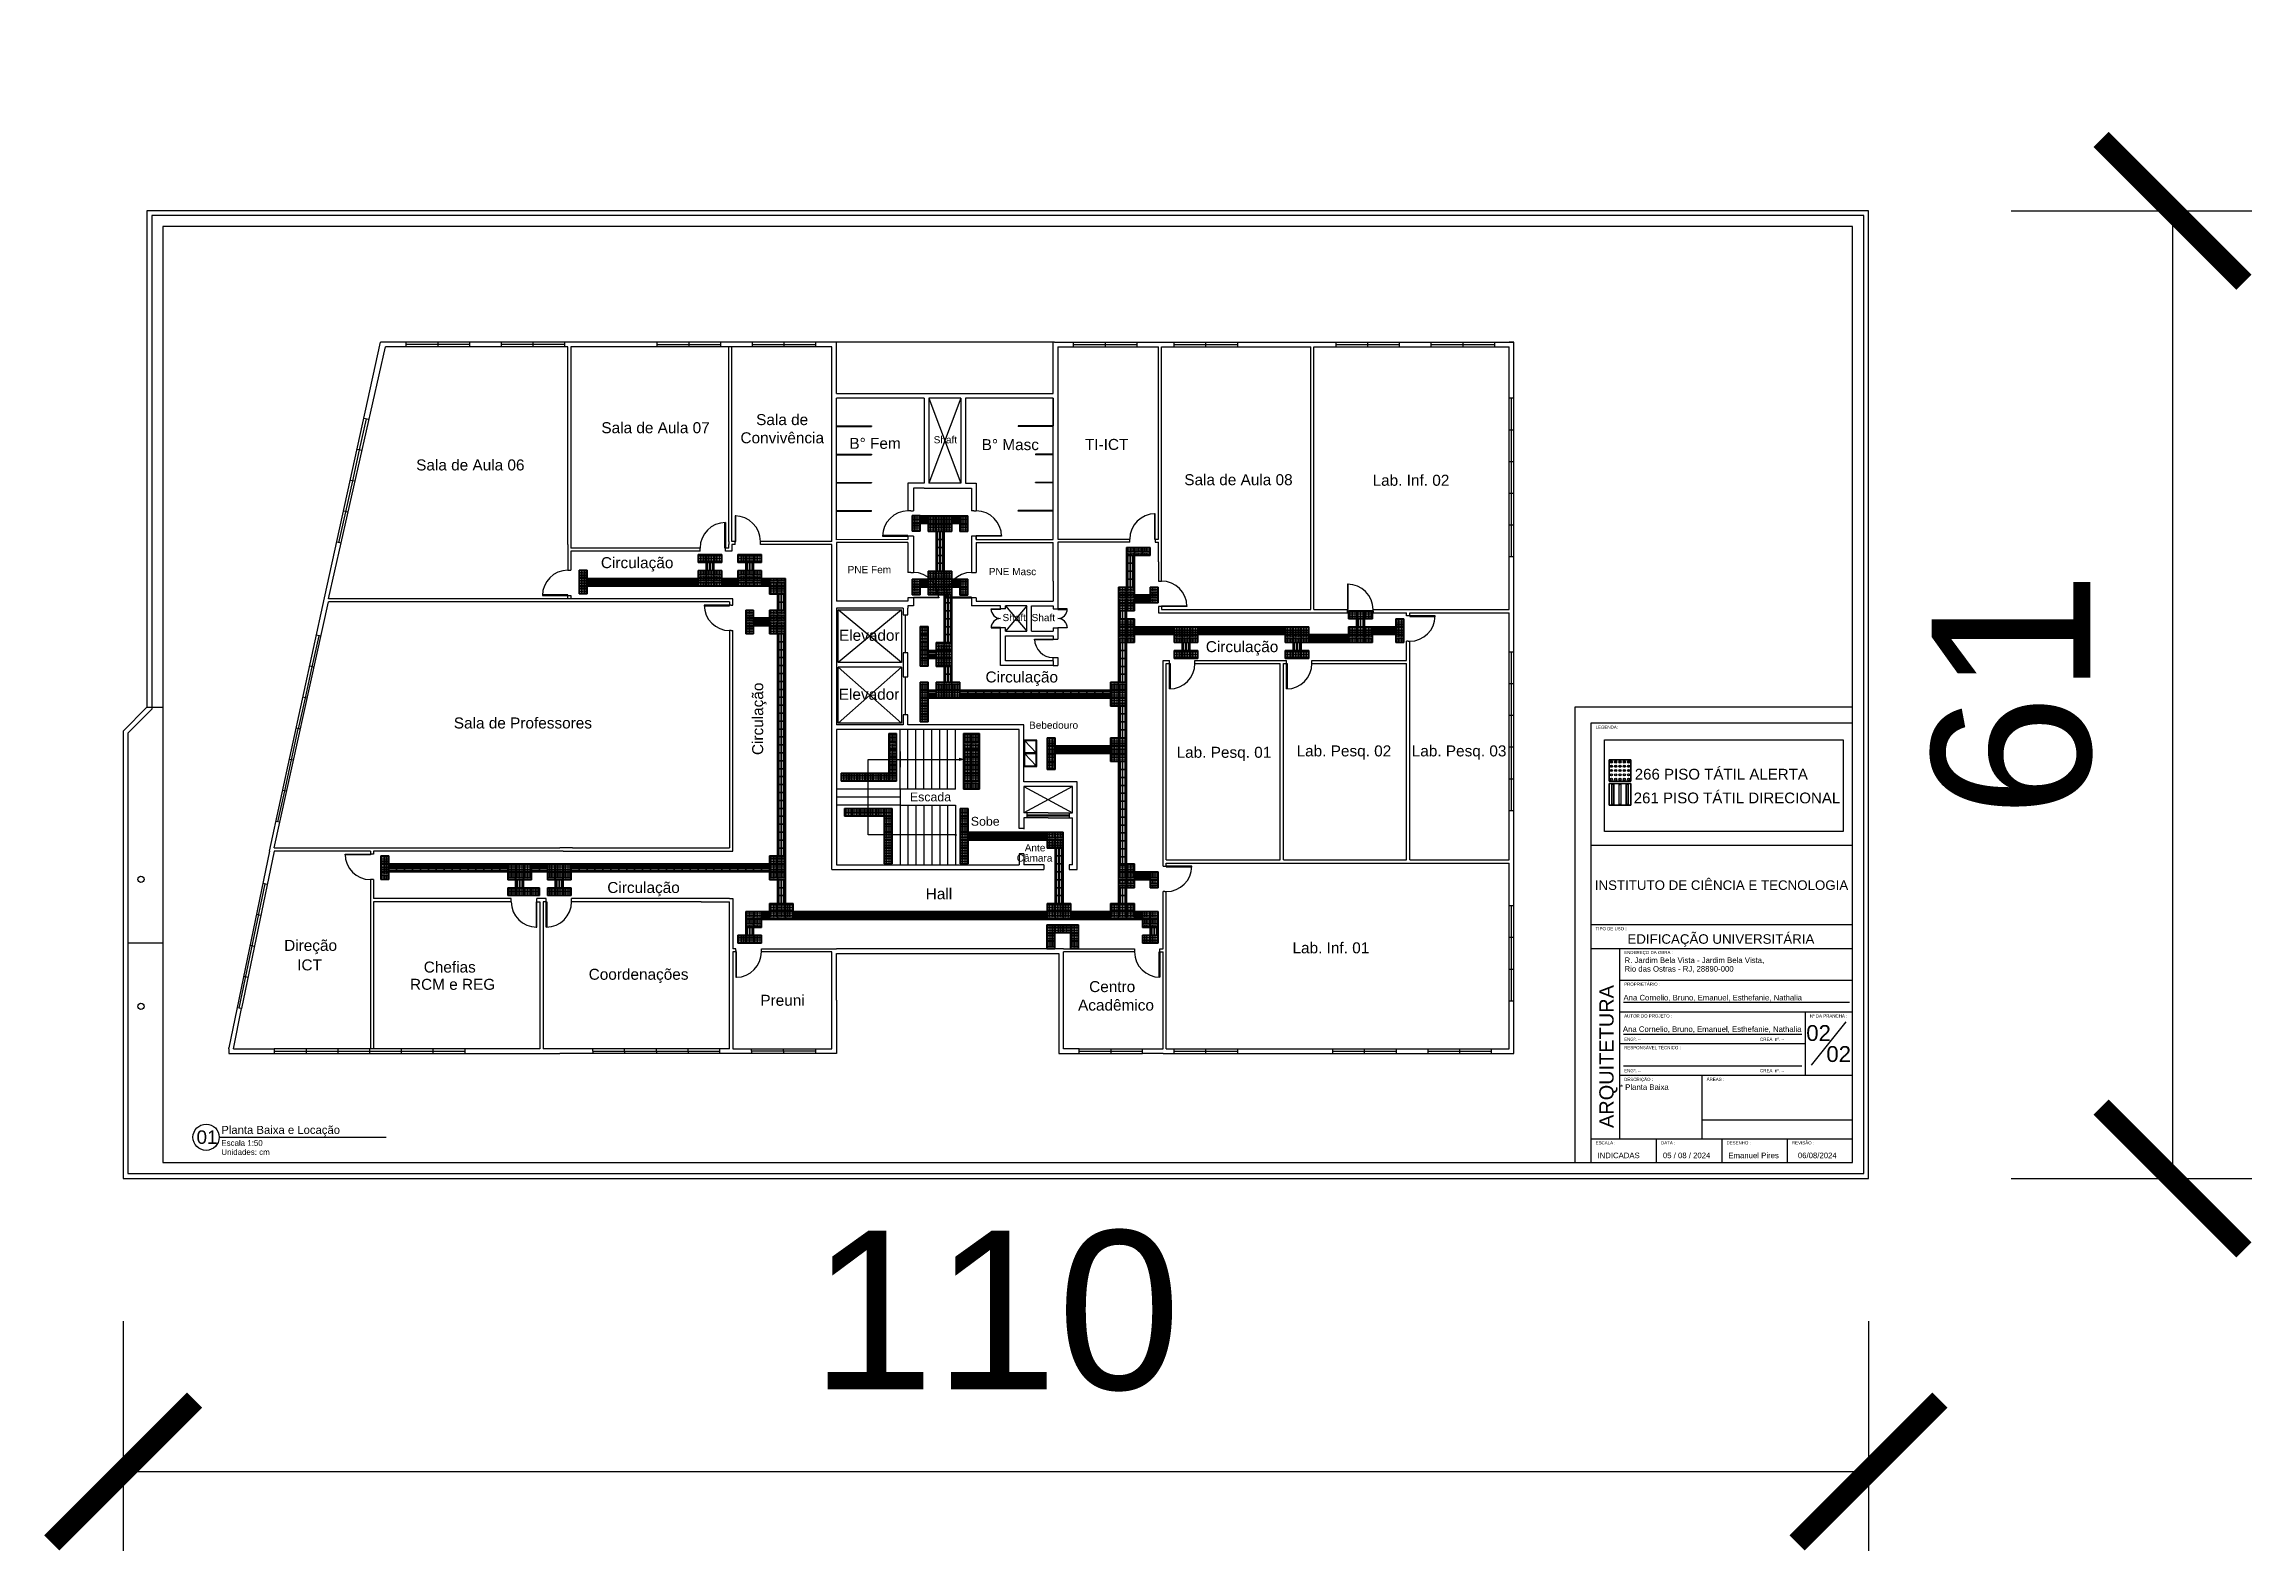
# Paper-space layout 'Folha 02-02' of a CAD drawing. Header units: millimetres. Extents: x -50 to 1342, y -235 to 715.
# The model-space entities are those that its viewports show. They can reach past a viewport. Long polylines and large blocks are cut down to what shows.
import ezdxf

# ---------------------------------------------------------------- set-up
doc = ezdxf.new("R2010")
doc.units = ezdxf.units.MM
doc.header["$LTSCALE"] = 600
for name, color, linetype in [('ALVENARIA', 7, 'Continuous'), ('COTA', 12, 'Continuous'), ('ESQUADRIA', 4, 'Continuous'), ('hatch', 1, 'Continuous'), ('PISO', 2, 'Continuous'), ('Piso Alerta', 50, 'Continuous'), ('Piso Direcional', 150, 'Continuous'), ('Selo', 7, 'Continuous')]:
    doc.layers.add(name, color=color, linetype=linetype)
doc.layers.add('mv', color=1, linetype='Continuous', plot=False)
doc.layers.get('mv').off()
doc.styles.add('KARLO 2016', font='arial.ttf')
doc.styles.get("Standard").update_dxf_attribs({"font": 'arial.ttf'})
doc.dimstyles.new('Marcelo', dxfattribs={"dimtxt": 100, "dimasz": 90, "dimexe": 50, "dimexo": 90, "dimgap": 50, "dimtad": 1, "dimlfac": 0.1, "dimtxsty": 'Standard', "dimblk": 'ARCHTICK', "dimcen": 2.5, "dimclrd": 256, "dimclre": 256, "dimclrt": 256, "dimadec": 0, "dimazin": 0, "dimtfac": 1, "dimtofl": 0, "dimtmove": 0, "dimatfit": 3, "dimldrblk": 'ARCHTICK', "dimfxl": 1, "dimtolj": 1, "dimtzin": 0, "dimarcsym": 0})

psp = doc.layouts.new('Folha 02-02')

# ---------------------------------------------------------------- texts
at = {"layer": 'ESQUADRIA', "color": 18, "true_color": 0x000000, "style": 'KARLO 2016'}
for s, height, p in [('INSTITUTO DE CIÊNCIA E TECNOLOGIA', 6, (927.503, 181.865)), ('EDIFICAÇÃO UNIVERSITÁRIA ', 6, (948.075, 147.905)), ('R. Jardim Bela Vista - Jardim Bela Vista,', 3.5, (946.258, 135.784)), ('Rio das Ostras - RJ, 28890-000', 3.5, (946.251, 130.365)), ('Ana Cornelio, Bruno, Emanuel, Esthefanie, Nathalia', 3.5, (945.601, 112.203)), ('Ana Cornelio, Bruno, Emanuel, Esthefanie, Nathalia', 3.5, (945.227, 92.338)), ('ENGº. --', 2, (946, 86.674)), ('CREA  nº. --', 2, (1031.67, 86.674)), ('02 ', 10, (1060.784, 86.647)), ('02', 10, (1073.448, 73.413)), ('* Planta Baixa ', 3.5, (943.39, 55.813)), ('ENGº. --', 2, (946, 66.92)), ('CREA  nº. --', 2, (1031.67, 66.92)), ('INDICADAS', 3.5, (929.197, 12.745)), ('05 / 08 / 2024', 3.5, (970.447, 12.745)), ('Emanuel Pires', 3.5, (1011.697, 12.745)), ('06/08/2024', 3.5, (1055.507, 12.745))]:
    psp.add_text(s, height=height, dxfattribs=at).set_placement(p)
psp.add_text('ARQUITETURA', height=9, rotation=90, dxfattribs=at).set_placement((939.368, 31.767))
at = {"layer": 'PISO', "color": 18, "true_color": 0x000000, "style": 'KARLO 2016'}
for s, p in [('LEGENDA:', (928, 283.427)), ('TIPO DE USO :', (928, 156.427)), ('ENDEREÇO DA OBRA :', (946, 141.427)), ('PROPRIETÁRIO :', (946, 121.427)), ('AUTOR DO PROJETO :', (946, 101.427)), ('Nº DA PRANCHA :', (1063, 101.427)), ('RESPONSÁVEL TÉCNICO :', (946, 81.427)), ('DESCRIÇÃO :', (946, 61.427)), ('ÁREAS :', (998, 61.427)), ('ESCALA :', (928, 21.427)), ('DATA :', (969.25, 21.427)), ('DESENHO :', (1010.5, 21.427)), ('REVISÃO :', (1051.75, 21.427))]:
    psp.add_text(s, height=2, dxfattribs=at).set_placement(p)
at = {"layer": 'Selo', "color": 18, "true_color": 0x000000, "attachment_point": 1}
for s, width, insert, char_height in [('01', 11.85975, (46.274, 30.273), 8.4974), ('Planta Baixa e Locação', 106.15356, (61.882, 33.139), 5.09844), ('Unidades: cm', 71.41622, (61.907, 18.403), 3.5689), ('Escala 1:50', 71.41622, (61.907, 24.11), 3.5689)]:
    psp.add_mtext_dynamic_manual_height_columns(s, width=width, gutter_width=12.5, heights=[0], dxfattribs=dict(at, insert=insert, char_height=char_height))

msp = doc.modelspace()

# ---------------------------------------------------------------- texts
for s, height, p in [('Sala de', 346.1, (91192, 136799)), ('Sala de Aula 07', 346.1, (86315, 136544)), ('Convivência', 346.1, (90698, 136226)), ('B° Fem', 346.1, (94131, 136051)), ('Shaft', 226.3, (96786, 136225)), ('B° Masc', 346.1, (98299, 136010)), ('TI-ICT', 346.1, (101553, 136017)), ('Sala de Aula 06', 346.1, (80479, 135370)), ('Sala de Aula 08', 346.1, (104684, 134905)), ('Lab. Inf. 02', 346.1, (110617, 134887)), ('Circulação', 346.1, (86300, 132290)), ('PNE Fem', 226.3, (94075, 132131)), ('PNE Masc', 226.3, (98523, 132069)), ('Shaft', 226.3, (98956, 130621)), ('Shaft', 226.3, (99872, 130619)), ('Elevador', 346.1, (93803, 130001)), ('Circulação', 346.1, (105362, 129643)), ('Circulação', 346.1, (98420, 128687)), ('Elevador', 346.1, (93796, 128142)), ('Sala de Professores', 346.1, (81665, 127237)), ('Bebedouro', 226.3, (99792, 127228)), ('Lab. Pesq. 01', 346.1, (104441, 126313)), ('Lab. Pesq. 02', 346.1, (108222, 126357)), ('Lab. Pesq. 03', 346.1, (111851, 126357)), ('Escada', 278.8, (96037, 124940)), ('Sobe', 278.8, (97956, 124172)), ('Câmara', 226.3, (99403, 123041)), ('Ante', 226.3, (99656, 123364)), ('Circulação', 346.1, (86502, 122052)), ('Hall', 346.1, (96537, 121854)), ('Direção', 346.1, (76319, 120228)), ('Lab. Inf. 01', 346.1, (108094, 120150)), ('ICT', 346.1, (76729, 119612)), ('Chefias', 346.1, (80717, 119544)), ('Coordenações', 346.1, (85915, 119317)), ('RCM e REG', 346.1, (80284, 119000)), ('Centro', 346.1, (101686, 118928)), ('Preuni', 346.1, (91325, 118497)), ('Acadêmico', 346.1, (101336, 118346))]:
    msp.add_text(s, height=height).set_placement(p)
msp.add_text('Circulação', height=346.1, rotation=90).set_placement((91413, 126399))
at = {"color": 18, "true_color": 0x000000}
for s, p in [('266 PISO TÁTIL ALERTA', (127864, 127315)), ('261 PISO TÁTIL DIRECIONAL', (127816, 126225))]:
    msp.add_text(s, height=494.49, dxfattribs=at).set_placement(p)

# ---------------------------------------------------------------- blocks, each defined once
blk = doc.blocks.new('_ArchTick')
at = {"color": 0, "linetype": 'ByBlock', "const_width": 0.15}
blk.add_lwpolyline([(-0.5, -0.5), (0.5, 0.5)], dxfattribs=at)
blk = doc.blocks.new('*D1517')
at = {"layer": 'DEFPOINTS', "color": 0, "transparency": 16777216}
for p in [(0, 0), (1100, 0), (1100, -184.8)]:
    blk.add_point(p, dxfattribs=at)
at = {"layer": 'hatch', "lineweight": -2, "transparency": 16777216}
for p, q in [((0, -90), (0, -234.8)), ((1100, -90), (1100, -234.8)), ((0, -184.8), (1100, -184.8))]:
    blk.add_line(p, q, dxfattribs=at)
at = {"layer": 'hatch', "lineweight": -2, "transparency": 16777216, "xscale": 90, "yscale": 90, "zscale": 90, "rotation": 180}
blk.add_blockref('_ArchTick', (0, -184.8), dxfattribs=at)
at = {"layer": 'hatch', "lineweight": -2, "transparency": 16777216, "xscale": 90, "yscale": 90, "zscale": 90}
blk.add_blockref('_ArchTick', (1100, -184.8), dxfattribs=at)
at = {"layer": 'hatch', "transparency": 16777216, "insert": (550, -83.7), "char_height": 100, "attachment_point": 5}
blk.add_mtext('\\A1;110', dxfattribs=at)
blk = doc.blocks.new('*D1518')
at = {"layer": 'DEFPOINTS', "color": 0, "transparency": 16777216}
for p in [(1100, 610), (1100, 0), (1291.6, 0)]:
    blk.add_point(p, dxfattribs=at)
at = {"layer": 'hatch', "lineweight": -2, "transparency": 16777216}
for p, q in [((1190, 610), (1341.6, 610)), ((1291.6, 610), (1291.6, 0)), ((1190, 0), (1341.6, 0))]:
    blk.add_line(p, q, dxfattribs=at)
at = {"layer": 'hatch', "lineweight": -2, "transparency": 16777216, "xscale": 90, "yscale": 90, "zscale": 90}
for p, rotation in [((1291.6, 610), 90), ((1291.6, 0), 270)]:
    blk.add_blockref('_ArchTick', p, dxfattribs=dict(at, rotation=rotation))
at = {"layer": 'hatch', "transparency": 16777216, "insert": (1190.6, 305), "char_height": 100, "attachment_point": 5, "rotation": 90}
blk.add_mtext('\\A1;61', dxfattribs=at)
blk = doc.blocks.new('*U730')
for radius in [12.5, 10]:
    blk.add_circle((0, 0), radius)
blk = doc.blocks.new('*U731')
at = {"layer": 'Piso Alerta', "color": 0, "linetype": 'ByBlock', "lineweight": -2, "transparency": 16777216}
for p in [(0, 200), (0, 150), (0, 100), (0, 50), (0, 0), (50, 200), (50, 150), (50, 100), (50, 50), (50, 0), (100, 200), (100, 150), (100, 100), (100, 50), (100, 0), (150, 200), (150, 150), (150, 100), (150, 50), (150, 0), (200, 200), (200, 150), (200, 100), (200, 50), (200, 0)]:
    blk.add_blockref('*U730', p, dxfattribs=at)
blk = doc.blocks.new('*U732')
for radius in [12.5, 10]:
    blk.add_circle((0, 0), radius)
blk = doc.blocks.new('*U733')
at = {"layer": 'Piso Alerta', "color": 0, "linetype": 'ByBlock', "lineweight": -2, "transparency": 16777216}
for p in [(0, 200), (0, 150), (0, 100), (0, 50), (0, 0), (50, 200), (50, 150), (50, 100), (50, 50), (50, 0), (100, 200), (100, 150), (100, 100), (100, 50), (100, 0), (150, 200), (150, 150), (150, 100), (150, 50), (150, 0), (200, 200), (200, 150), (200, 100), (200, 50), (200, 0)]:
    blk.add_blockref('*U732', p, dxfattribs=at)
blk = doc.blocks.new('*U734')
for radius in [12.5, 10]:
    blk.add_circle((0, 0), radius)
blk = doc.blocks.new('*U735')
at = {"layer": 'Piso Alerta', "color": 0, "linetype": 'ByBlock', "lineweight": -2, "transparency": 16777216}
for p in [(0, 200), (0, 150), (0, 100), (0, 50), (0, 0), (50, 200), (50, 150), (50, 100), (50, 50), (50, 0), (100, 200), (100, 150), (100, 100), (100, 50), (100, 0), (150, 200), (150, 150), (150, 100), (150, 50), (150, 0), (200, 200), (200, 150), (200, 100), (200, 50), (200, 0)]:
    blk.add_blockref('*U734', p, dxfattribs=at)
blk = doc.blocks.new('*U736')
for radius in [12.5, 10]:
    blk.add_circle((0, 0), radius)
blk = doc.blocks.new('*U737')
at = {"layer": 'Piso Alerta', "color": 0, "linetype": 'ByBlock', "lineweight": -2, "transparency": 16777216}
for p in [(0, 200), (0, 150), (0, 100), (0, 50), (0, 0), (50, 200), (50, 150), (50, 100), (50, 50), (50, 0), (100, 200), (100, 150), (100, 100), (100, 50), (100, 0), (150, 200), (150, 150), (150, 100), (150, 50), (150, 0), (200, 200), (200, 150), (200, 100), (200, 50), (200, 0)]:
    blk.add_blockref('*U736', p, dxfattribs=at)
blk = doc.blocks.new('*U742')
for radius in [12.5, 10]:
    blk.add_circle((0, 0), radius)
blk = doc.blocks.new('*U743')
at = {"layer": 'Piso Alerta', "color": 0, "linetype": 'ByBlock', "lineweight": -2, "transparency": 16777216}
for p in [(0, 200), (0, 150), (0, 100), (0, 50), (0, 0), (50, 200), (50, 150), (50, 100), (50, 50), (50, 0), (100, 200), (100, 150), (100, 100), (100, 50), (100, 0), (150, 200), (150, 150), (150, 100), (150, 50), (150, 0), (200, 200), (200, 150), (200, 100), (200, 50), (200, 0)]:
    blk.add_blockref('*U742', p, dxfattribs=at)
blk = doc.blocks.new('*U723')
for radius in [12.5, 10]:
    blk.add_circle((0, 0), radius)
blk = doc.blocks.new('*U724')
at = {"layer": 'Piso Alerta', "color": 0, "linetype": 'ByBlock', "lineweight": -2, "transparency": 16777216}
for p in [(0, 200), (0, 150), (0, 100), (0, 50), (0, 0), (50, 200), (50, 150), (50, 100), (50, 50), (50, 0), (100, 200), (100, 150), (100, 100), (100, 50), (100, 0), (150, 200), (150, 150), (150, 100), (150, 50), (150, 0), (200, 200), (200, 150), (200, 100), (200, 50), (200, 0)]:
    blk.add_blockref('*U723', p, dxfattribs=at)
blk = doc.blocks.new('*U738')
for radius in [12.5, 10]:
    blk.add_circle((0, 0), radius)
blk = doc.blocks.new('*U739')
at = {"layer": 'Piso Alerta', "color": 0, "linetype": 'ByBlock', "lineweight": -2, "transparency": 16777216}
for p in [(0, 200), (0, 150), (0, 100), (0, 50), (0, 0), (50, 200), (50, 150), (50, 100), (50, 50), (50, 0), (100, 200), (100, 150), (100, 100), (100, 50), (100, 0), (150, 200), (150, 150), (150, 100), (150, 50), (150, 0), (200, 200), (200, 150), (200, 100), (200, 50), (200, 0)]:
    blk.add_blockref('*U738', p, dxfattribs=at)
blk = doc.blocks.new('*U740')
for radius in [12.5, 10]:
    blk.add_circle((0, 0), radius)
blk = doc.blocks.new('*U741')
at = {"layer": 'Piso Alerta', "color": 0, "linetype": 'ByBlock', "lineweight": -2, "transparency": 16777216}
for p in [(0, 200), (0, 150), (0, 100), (0, 50), (0, 0), (50, 200), (50, 150), (50, 100), (50, 50), (50, 0), (100, 200), (100, 150), (100, 100), (100, 50), (100, 0), (150, 200), (150, 150), (150, 100), (150, 50), (150, 0), (200, 200), (200, 150), (200, 100), (200, 50), (200, 0)]:
    blk.add_blockref('*U740', p, dxfattribs=at)
blk = doc.blocks.new('*U726')
for radius in [12.5, 10]:
    blk.add_circle((0, 0), radius)
blk = doc.blocks.new('*U725')
at = {"layer": 'Piso Alerta', "color": 0, "linetype": 'ByBlock', "lineweight": -2, "transparency": 16777216}
for p in [(0, 200), (0, 150), (0, 100), (0, 50), (0, 0), (50, 200), (50, 150), (50, 100), (50, 50), (50, 0), (100, 200), (100, 150), (100, 100), (100, 50), (100, 0), (150, 200), (150, 150), (150, 100), (150, 50), (150, 0), (200, 200), (200, 150), (200, 100), (200, 50), (200, 0)]:
    blk.add_blockref('*U726', p, dxfattribs=at)
blk = doc.blocks.new('*U728')
for radius in [12.5, 10]:
    blk.add_circle((0, 0), radius)
blk = doc.blocks.new('*U727')
at = {"layer": 'Piso Alerta', "color": 0, "linetype": 'ByBlock', "lineweight": -2, "transparency": 16777216}
for p in [(0, 200), (0, 150), (0, 100), (0, 50), (0, 0), (50, 200), (50, 150), (50, 100), (50, 50), (50, 0), (100, 200), (100, 150), (100, 100), (100, 50), (100, 0), (150, 200), (150, 150), (150, 100), (150, 50), (150, 0), (200, 200), (200, 150), (200, 100), (200, 50), (200, 0)]:
    blk.add_blockref('*U728', p, dxfattribs=at)
blk = doc.blocks.new('*U729')
for radius in [12.5, 10]:
    blk.add_circle((0, 0), radius)
blk = doc.blocks.new('*U758')
at = {"layer": 'Piso Alerta', "color": 0, "linetype": 'ByBlock', "lineweight": -2, "transparency": 16777216}
for p in [(0, 200), (0, 150), (0, 100), (0, 50), (0, 0), (50, 200), (50, 150), (50, 100), (50, 50), (50, 0), (100, 200), (100, 150), (100, 100), (100, 50), (100, 0), (150, 200), (150, 150), (150, 100), (150, 50), (150, 0), (200, 200), (200, 150), (200, 100), (200, 50), (200, 0)]:
    blk.add_blockref('*U729', p, dxfattribs=at)
blk = doc.blocks.new('*U759')
for radius in [12.5, 10]:
    blk.add_circle((0, 0), radius)
blk = doc.blocks.new('*U760')
at = {"layer": 'Piso Alerta', "color": 0, "linetype": 'ByBlock', "lineweight": -2, "transparency": 16777216}
for p in [(0, 200), (0, 150), (0, 100), (0, 50), (0, 0), (50, 200), (50, 150), (50, 100), (50, 50), (50, 0), (100, 200), (100, 150), (100, 100), (100, 50), (100, 0), (150, 200), (150, 150), (150, 100), (150, 50), (150, 0), (200, 200), (200, 150), (200, 100), (200, 50), (200, 0)]:
    blk.add_blockref('*U759', p, dxfattribs=at)
blk = doc.blocks.new('*U761')
for radius in [12.5, 10]:
    blk.add_circle((0, 0), radius)
blk = doc.blocks.new('*U762')
at = {"layer": 'Piso Alerta', "color": 0, "linetype": 'ByBlock', "lineweight": -2, "transparency": 16777216}
for p in [(0, 200), (0, 150), (0, 100), (0, 50), (0, 0), (50, 200), (50, 150), (50, 100), (50, 50), (50, 0), (100, 200), (100, 150), (100, 100), (100, 50), (100, 0), (150, 200), (150, 150), (150, 100), (150, 50), (150, 0), (200, 200), (200, 150), (200, 100), (200, 50), (200, 0)]:
    blk.add_blockref('*U761', p, dxfattribs=at)
blk = doc.blocks.new('*U763')
for radius in [12.5, 10]:
    blk.add_circle((0, 0), radius)
blk = doc.blocks.new('*U764')
at = {"layer": 'Piso Alerta', "color": 0, "linetype": 'ByBlock', "lineweight": -2, "transparency": 16777216}
for p in [(0, 200), (0, 150), (0, 100), (0, 50), (0, 0), (50, 200), (50, 150), (50, 100), (50, 50), (50, 0), (100, 200), (100, 150), (100, 100), (100, 50), (100, 0), (150, 200), (150, 150), (150, 100), (150, 50), (150, 0), (200, 200), (200, 150), (200, 100), (200, 50), (200, 0)]:
    blk.add_blockref('*U763', p, dxfattribs=at)
blk = doc.blocks.new('*U750')
for radius in [12.5, 10]:
    blk.add_circle((0, 0), radius)
blk = doc.blocks.new('*U751')
at = {"layer": 'Piso Alerta', "color": 0, "linetype": 'ByBlock', "lineweight": -2, "transparency": 16777216}
for p in [(0, 200), (0, 150), (0, 100), (0, 50), (0, 0), (50, 200), (50, 150), (50, 100), (50, 50), (50, 0), (100, 200), (100, 150), (100, 100), (100, 50), (100, 0), (150, 200), (150, 150), (150, 100), (150, 50), (150, 0), (200, 200), (200, 150), (200, 100), (200, 50), (200, 0)]:
    blk.add_blockref('*U750', p, dxfattribs=at)
blk = doc.blocks.new('*U752')
for radius in [12.5, 10]:
    blk.add_circle((0, 0), radius)
blk = doc.blocks.new('*U753')
at = {"layer": 'Piso Alerta', "color": 0, "linetype": 'ByBlock', "lineweight": -2, "transparency": 16777216}
for p in [(0, 200), (0, 150), (0, 100), (0, 50), (0, 0), (50, 200), (50, 150), (50, 100), (50, 50), (50, 0), (100, 200), (100, 150), (100, 100), (100, 50), (100, 0), (150, 200), (150, 150), (150, 100), (150, 50), (150, 0), (200, 200), (200, 150), (200, 100), (200, 50), (200, 0)]:
    blk.add_blockref('*U752', p, dxfattribs=at)
blk = doc.blocks.new('*U754')
for radius in [12.5, 10]:
    blk.add_circle((0, 0), radius)
blk = doc.blocks.new('*U755')
at = {"layer": 'Piso Alerta', "color": 0, "linetype": 'ByBlock', "lineweight": -2, "transparency": 16777216}
for p in [(0, 200), (0, 150), (0, 100), (0, 50), (0, 0), (50, 200), (50, 150), (50, 100), (50, 50), (50, 0), (100, 200), (100, 150), (100, 100), (100, 50), (100, 0), (150, 200), (150, 150), (150, 100), (150, 50), (150, 0), (200, 200), (200, 150), (200, 100), (200, 50), (200, 0)]:
    blk.add_blockref('*U754', p, dxfattribs=at)
blk = doc.blocks.new('*U756')
for radius in [12.5, 10]:
    blk.add_circle((0, 0), radius)
blk = doc.blocks.new('*U757')
at = {"layer": 'Piso Alerta', "color": 0, "linetype": 'ByBlock', "lineweight": -2, "transparency": 16777216}
for p in [(0, 200), (0, 150), (0, 100), (0, 50), (0, 0), (50, 200), (50, 150), (50, 100), (50, 50), (50, 0), (100, 200), (100, 150), (100, 100), (100, 50), (100, 0), (150, 200), (150, 150), (150, 100), (150, 50), (150, 0), (200, 200), (200, 150), (200, 100), (200, 50), (200, 0)]:
    blk.add_blockref('*U756', p, dxfattribs=at)
blk = doc.blocks.new('*U744')
for radius in [12.5, 10]:
    blk.add_circle((0, 0), radius)
blk = doc.blocks.new('*U745')
at = {"layer": 'Piso Alerta', "color": 0, "linetype": 'ByBlock', "lineweight": -2, "transparency": 16777216}
for p in [(0, 200), (0, 150), (0, 100), (0, 50), (0, 0), (50, 200), (50, 150), (50, 100), (50, 50), (50, 0), (100, 200), (100, 150), (100, 100), (100, 50), (100, 0), (150, 200), (150, 150), (150, 100), (150, 50), (150, 0), (200, 200), (200, 150), (200, 100), (200, 50), (200, 0)]:
    blk.add_blockref('*U744', p, dxfattribs=at)
blk = doc.blocks.new('*U746')
for radius in [12.5, 10]:
    blk.add_circle((0, 0), radius)
blk = doc.blocks.new('*U747')
at = {"layer": 'Piso Alerta', "color": 0, "linetype": 'ByBlock', "lineweight": -2, "transparency": 16777216}
for p in [(0, 200), (0, 150), (0, 100), (0, 50), (0, 0), (50, 200), (50, 150), (50, 100), (50, 50), (50, 0), (100, 200), (100, 150), (100, 100), (100, 50), (100, 0), (150, 200), (150, 150), (150, 100), (150, 50), (150, 0), (200, 200), (200, 150), (200, 100), (200, 50), (200, 0)]:
    blk.add_blockref('*U746', p, dxfattribs=at)
blk = doc.blocks.new('*U767')
for radius in [12.5, 10]:
    blk.add_circle((0, 0), radius)
blk = doc.blocks.new('*U768')
at = {"layer": 'Piso Alerta', "color": 0, "linetype": 'ByBlock', "lineweight": -2, "transparency": 16777216}
for p in [(0, 200), (0, 150), (0, 100), (0, 50), (0, 0), (50, 200), (50, 150), (50, 100), (50, 50), (50, 0), (100, 200), (100, 150), (100, 100), (100, 50), (100, 0), (150, 200), (150, 150), (150, 100), (150, 50), (150, 0), (200, 200), (200, 150), (200, 100), (200, 50), (200, 0)]:
    blk.add_blockref('*U767', p, dxfattribs=at)
blk = doc.blocks.new('*U769')
for radius in [12.5, 10]:
    blk.add_circle((0, 0), radius)
blk = doc.blocks.new('*U770')
at = {"layer": 'Piso Alerta', "color": 0, "linetype": 'ByBlock', "lineweight": -2, "transparency": 16777216}
for p in [(0, 200), (0, 150), (0, 100), (0, 50), (0, 0), (50, 200), (50, 150), (50, 100), (50, 50), (50, 0), (100, 200), (100, 150), (100, 100), (100, 50), (100, 0), (150, 200), (150, 150), (150, 100), (150, 50), (150, 0), (200, 200), (200, 150), (200, 100), (200, 50), (200, 0)]:
    blk.add_blockref('*U769', p, dxfattribs=at)
blk = doc.blocks.new('*U775')
for radius in [12.5, 10]:
    blk.add_circle((0, 0), radius)
blk = doc.blocks.new('*U776')
at = {"layer": 'Piso Alerta', "color": 0, "linetype": 'ByBlock', "lineweight": -2, "transparency": 16777216}
for p in [(0, 200), (0, 150), (0, 100), (0, 50), (0, 0), (50, 200), (50, 150), (50, 100), (50, 50), (50, 0), (100, 200), (100, 150), (100, 100), (100, 50), (100, 0), (150, 200), (150, 150), (150, 100), (150, 50), (150, 0), (200, 200), (200, 150), (200, 100), (200, 50), (200, 0)]:
    blk.add_blockref('*U775', p, dxfattribs=at)
blk = doc.blocks.new('*U765')
for radius in [12.5, 10]:
    blk.add_circle((0, 0), radius)
blk = doc.blocks.new('*U766')
at = {"layer": 'Piso Alerta', "color": 0, "linetype": 'ByBlock', "lineweight": -2, "transparency": 16777216}
for p in [(0, 200), (0, 150), (0, 100), (0, 50), (0, 0), (50, 200), (50, 150), (50, 100), (50, 50), (50, 0), (100, 200), (100, 150), (100, 100), (100, 50), (100, 0), (150, 200), (150, 150), (150, 100), (150, 50), (150, 0), (200, 200), (200, 150), (200, 100), (200, 50), (200, 0)]:
    blk.add_blockref('*U765', p, dxfattribs=at)
blk = doc.blocks.new('*U771')
for radius in [12.5, 10]:
    blk.add_circle((0, 0), radius)
blk = doc.blocks.new('*U772')
at = {"layer": 'Piso Alerta', "color": 0, "linetype": 'ByBlock', "lineweight": -2, "transparency": 16777216}
for p in [(0, 200), (0, 150), (0, 100), (0, 50), (0, 0), (50, 200), (50, 150), (50, 100), (50, 50), (50, 0), (100, 200), (100, 150), (100, 100), (100, 50), (100, 0), (150, 200), (150, 150), (150, 100), (150, 50), (150, 0), (200, 200), (200, 150), (200, 100), (200, 50), (200, 0)]:
    blk.add_blockref('*U771', p, dxfattribs=at)
blk = doc.blocks.new('*U783')
for radius in [12.5, 10]:
    blk.add_circle((0, 0), radius)
blk = doc.blocks.new('*U784')
at = {"layer": 'Piso Alerta', "color": 0, "linetype": 'ByBlock', "lineweight": -2, "transparency": 16777216}
for p in [(0, 200), (0, 150), (0, 100), (0, 50), (0, 0), (50, 200), (50, 150), (50, 100), (50, 50), (50, 0), (100, 200), (100, 150), (100, 100), (100, 50), (100, 0), (150, 200), (150, 150), (150, 100), (150, 50), (150, 0), (200, 200), (200, 150), (200, 100), (200, 50), (200, 0)]:
    blk.add_blockref('*U783', p, dxfattribs=at)
blk = doc.blocks.new('*U786')
for radius in [12.5, 10]:
    blk.add_circle((0, 0), radius)
blk = doc.blocks.new('*U785')
at = {"layer": 'Piso Alerta', "color": 0, "linetype": 'ByBlock', "lineweight": -2, "transparency": 16777216}
for p in [(0, 200), (0, 150), (0, 100), (0, 50), (0, 0), (50, 200), (50, 150), (50, 100), (50, 50), (50, 0), (100, 200), (100, 150), (100, 100), (100, 50), (100, 0), (150, 200), (150, 150), (150, 100), (150, 50), (150, 0), (200, 200), (200, 150), (200, 100), (200, 50), (200, 0)]:
    blk.add_blockref('*U786', p, dxfattribs=at)
blk = doc.blocks.new('*U788')
for radius in [12.5, 10]:
    blk.add_circle((0, 0), radius)
blk = doc.blocks.new('*U787')
at = {"layer": 'Piso Alerta', "color": 0, "linetype": 'ByBlock', "lineweight": -2, "transparency": 16777216}
for p in [(0, 200), (0, 150), (0, 100), (0, 50), (0, 0), (50, 200), (50, 150), (50, 100), (50, 50), (50, 0), (100, 200), (100, 150), (100, 100), (100, 50), (100, 0), (150, 200), (150, 150), (150, 100), (150, 50), (150, 0), (200, 200), (200, 150), (200, 100), (200, 50), (200, 0)]:
    blk.add_blockref('*U788', p, dxfattribs=at)
blk = doc.blocks.new('*U777')
for radius in [12.5, 10]:
    blk.add_circle((0, 0), radius)
blk = doc.blocks.new('*U778')
at = {"layer": 'Piso Alerta', "color": 0, "linetype": 'ByBlock', "lineweight": -2, "transparency": 16777216}
for p in [(0, 200), (0, 150), (0, 100), (0, 50), (0, 0), (50, 200), (50, 150), (50, 100), (50, 50), (50, 0), (100, 200), (100, 150), (100, 100), (100, 50), (100, 0), (150, 200), (150, 150), (150, 100), (150, 50), (150, 0), (200, 200), (200, 150), (200, 100), (200, 50), (200, 0)]:
    blk.add_blockref('*U777', p, dxfattribs=at)
blk = doc.blocks.new('*U779')
for radius in [12.5, 10]:
    blk.add_circle((0, 0), radius)
blk = doc.blocks.new('*U780')
at = {"layer": 'Piso Alerta', "color": 0, "linetype": 'ByBlock', "lineweight": -2, "transparency": 16777216}
for p in [(0, 200), (0, 150), (0, 100), (0, 50), (0, 0), (50, 200), (50, 150), (50, 100), (50, 50), (50, 0), (100, 200), (100, 150), (100, 100), (100, 50), (100, 0), (150, 200), (150, 150), (150, 100), (150, 50), (150, 0), (200, 200), (200, 150), (200, 100), (200, 50), (200, 0)]:
    blk.add_blockref('*U779', p, dxfattribs=at)
blk = doc.blocks.new('*U795')
for radius in [12.5, 10]:
    blk.add_circle((0, 0), radius)
blk = doc.blocks.new('*U796')
at = {"layer": 'Piso Alerta', "color": 0, "linetype": 'ByBlock', "lineweight": -2, "transparency": 16777216}
for p in [(0, 200), (0, 150), (0, 100), (0, 50), (0, 0), (50, 200), (50, 150), (50, 100), (50, 50), (50, 0), (100, 200), (100, 150), (100, 100), (100, 50), (100, 0), (150, 200), (150, 150), (150, 100), (150, 50), (150, 0), (200, 200), (200, 150), (200, 100), (200, 50), (200, 0)]:
    blk.add_blockref('*U795', p, dxfattribs=at)
blk = doc.blocks.new('*U797')
for radius in [12.5, 10]:
    blk.add_circle((0, 0), radius)
blk = doc.blocks.new('*U798')
at = {"layer": 'Piso Alerta', "color": 0, "linetype": 'ByBlock', "lineweight": -2, "transparency": 16777216}
for p in [(0, 200), (0, 150), (0, 100), (0, 50), (0, 0), (50, 200), (50, 150), (50, 100), (50, 50), (50, 0), (100, 200), (100, 150), (100, 100), (100, 50), (100, 0), (150, 200), (150, 150), (150, 100), (150, 50), (150, 0), (200, 200), (200, 150), (200, 100), (200, 50), (200, 0)]:
    blk.add_blockref('*U797', p, dxfattribs=at)
blk = doc.blocks.new('*U799')
for radius in [12.5, 10]:
    blk.add_circle((0, 0), radius)
blk = doc.blocks.new('*U800')
at = {"layer": 'Piso Alerta', "color": 0, "linetype": 'ByBlock', "lineweight": -2, "transparency": 16777216}
for p in [(0, 200), (0, 150), (0, 100), (0, 50), (0, 0), (50, 200), (50, 150), (50, 100), (50, 50), (50, 0), (100, 200), (100, 150), (100, 100), (100, 50), (100, 0), (150, 200), (150, 150), (150, 100), (150, 50), (150, 0), (200, 200), (200, 150), (200, 100), (200, 50), (200, 0)]:
    blk.add_blockref('*U799', p, dxfattribs=at)
blk = doc.blocks.new('*U801')
for radius in [12.5, 10]:
    blk.add_circle((0, 0), radius)
blk = doc.blocks.new('*U802')
at = {"layer": 'Piso Alerta', "color": 0, "linetype": 'ByBlock', "lineweight": -2, "transparency": 16777216}
for p in [(0, 200), (0, 150), (0, 100), (0, 50), (0, 0), (50, 200), (50, 150), (50, 100), (50, 50), (50, 0), (100, 200), (100, 150), (100, 100), (100, 50), (100, 0), (150, 200), (150, 150), (150, 100), (150, 50), (150, 0), (200, 200), (200, 150), (200, 100), (200, 50), (200, 0)]:
    blk.add_blockref('*U801', p, dxfattribs=at)
blk = doc.blocks.new('*U804')
for radius in [12.5, 10]:
    blk.add_circle((0, 0), radius)
blk = doc.blocks.new('*U803')
at = {"layer": 'Piso Alerta', "color": 0, "linetype": 'ByBlock', "lineweight": -2, "transparency": 16777216}
for p in [(0, 200), (0, 150), (0, 100), (0, 50), (0, 0), (50, 200), (50, 150), (50, 100), (50, 50), (50, 0), (100, 200), (100, 150), (100, 100), (100, 50), (100, 0), (150, 200), (150, 150), (150, 100), (150, 50), (150, 0), (200, 200), (200, 150), (200, 100), (200, 50), (200, 0)]:
    blk.add_blockref('*U804', p, dxfattribs=at)
blk = doc.blocks.new('*U806')
for radius in [12.5, 10]:
    blk.add_circle((0, 0), radius)
blk = doc.blocks.new('*U805')
at = {"layer": 'Piso Alerta', "color": 0, "linetype": 'ByBlock', "lineweight": -2, "transparency": 16777216}
for p in [(0, 200), (0, 150), (0, 100), (0, 50), (0, 0), (50, 200), (50, 150), (50, 100), (50, 50), (50, 0), (100, 200), (100, 150), (100, 100), (100, 50), (100, 0), (150, 200), (150, 150), (150, 100), (150, 50), (150, 0), (200, 200), (200, 150), (200, 100), (200, 50), (200, 0)]:
    blk.add_blockref('*U806', p, dxfattribs=at)
blk = doc.blocks.new('*U807')
for radius in [12.5, 10]:
    blk.add_circle((0, 0), radius)
blk = doc.blocks.new('*U808')
at = {"layer": 'Piso Alerta', "color": 0, "linetype": 'ByBlock', "lineweight": -2, "transparency": 16777216}
for p in [(0, 200), (0, 150), (0, 100), (0, 50), (0, 0), (50, 200), (50, 150), (50, 100), (50, 50), (50, 0), (100, 200), (100, 150), (100, 100), (100, 50), (100, 0), (150, 200), (150, 150), (150, 100), (150, 50), (150, 0), (200, 200), (200, 150), (200, 100), (200, 50), (200, 0)]:
    blk.add_blockref('*U807', p, dxfattribs=at)
blk = doc.blocks.new('*U789')
for radius in [12.5, 10]:
    blk.add_circle((0, 0), radius)
blk = doc.blocks.new('*U790')
at = {"layer": 'Piso Alerta', "color": 0, "linetype": 'ByBlock', "lineweight": -2, "transparency": 16777216}
for p in [(0, 200), (0, 150), (0, 100), (0, 50), (0, 0), (50, 200), (50, 150), (50, 100), (50, 50), (50, 0), (100, 200), (100, 150), (100, 100), (100, 50), (100, 0), (150, 200), (150, 150), (150, 100), (150, 50), (150, 0), (200, 200), (200, 150), (200, 100), (200, 50), (200, 0)]:
    blk.add_blockref('*U789', p, dxfattribs=at)
blk = doc.blocks.new('*U791')
for radius in [12.5, 10]:
    blk.add_circle((0, 0), radius)
blk = doc.blocks.new('*U792')
at = {"layer": 'Piso Alerta', "color": 0, "linetype": 'ByBlock', "lineweight": -2, "transparency": 16777216}
for p in [(0, 200), (0, 150), (0, 100), (0, 50), (0, 0), (50, 200), (50, 150), (50, 100), (50, 50), (50, 0), (100, 200), (100, 150), (100, 100), (100, 50), (100, 0), (150, 200), (150, 150), (150, 100), (150, 50), (150, 0), (200, 200), (200, 150), (200, 100), (200, 50), (200, 0)]:
    blk.add_blockref('*U791', p, dxfattribs=at)
blk = doc.blocks.new('*U793')
for radius in [12.5, 10]:
    blk.add_circle((0, 0), radius)
blk = doc.blocks.new('*U794')
at = {"layer": 'Piso Alerta', "color": 0, "linetype": 'ByBlock', "lineweight": -2, "transparency": 16777216}
for p in [(0, 200), (0, 150), (0, 100), (0, 50), (0, 0), (50, 200), (50, 150), (50, 100), (50, 50), (50, 0), (100, 200), (100, 150), (100, 100), (100, 50), (100, 0), (150, 200), (150, 150), (150, 100), (150, 50), (150, 0), (200, 200), (200, 150), (200, 100), (200, 50), (200, 0)]:
    blk.add_blockref('*U793', p, dxfattribs=at)
blk = doc.blocks.new('*U815')
for radius in [12.5, 10]:
    blk.add_circle((0, 0), radius)
blk = doc.blocks.new('*U816')
at = {"layer": 'Piso Alerta', "color": 0, "linetype": 'ByBlock', "lineweight": -2, "transparency": 16777216}
for p in [(0, 200), (0, 150), (0, 100), (0, 50), (0, 0), (50, 200), (50, 150), (50, 100), (50, 50), (50, 0), (100, 200), (100, 150), (100, 100), (100, 50), (100, 0), (150, 200), (150, 150), (150, 100), (150, 50), (150, 0), (200, 200), (200, 150), (200, 100), (200, 50), (200, 0)]:
    blk.add_blockref('*U815', p, dxfattribs=at)
blk = doc.blocks.new('*U817')
for radius in [12.5, 10]:
    blk.add_circle((0, 0), radius)
blk = doc.blocks.new('*U818')
at = {"layer": 'Piso Alerta', "color": 0, "linetype": 'ByBlock', "lineweight": -2, "transparency": 16777216}
for p in [(0, 200), (0, 150), (0, 100), (0, 50), (0, 0), (50, 200), (50, 150), (50, 100), (50, 50), (50, 0), (100, 200), (100, 150), (100, 100), (100, 50), (100, 0), (150, 200), (150, 150), (150, 100), (150, 50), (150, 0), (200, 200), (200, 150), (200, 100), (200, 50), (200, 0)]:
    blk.add_blockref('*U817', p, dxfattribs=at)
blk = doc.blocks.new('*U821')
for radius in [12.5, 10]:
    blk.add_circle((0, 0), radius)
blk = doc.blocks.new('*U822')
at = {"layer": 'Piso Alerta', "color": 0, "linetype": 'ByBlock', "lineweight": -2, "transparency": 16777216}
for p in [(0, 200), (0, 150), (0, 100), (0, 50), (0, 0), (50, 200), (50, 150), (50, 100), (50, 50), (50, 0), (100, 200), (100, 150), (100, 100), (100, 50), (100, 0), (150, 200), (150, 150), (150, 100), (150, 50), (150, 0), (200, 200), (200, 150), (200, 100), (200, 50), (200, 0)]:
    blk.add_blockref('*U821', p, dxfattribs=at)
blk = doc.blocks.new('*U819')
for radius in [12.5, 10]:
    blk.add_circle((0, 0), radius)
blk = doc.blocks.new('*U820')
at = {"layer": 'Piso Alerta', "color": 0, "linetype": 'ByBlock', "lineweight": -2, "transparency": 16777216}
for p in [(0, 200), (0, 150), (0, 100), (0, 50), (0, 0), (50, 200), (50, 150), (50, 100), (50, 50), (50, 0), (100, 200), (100, 150), (100, 100), (100, 50), (100, 0), (150, 200), (150, 150), (150, 100), (150, 50), (150, 0), (200, 200), (200, 150), (200, 100), (200, 50), (200, 0)]:
    blk.add_blockref('*U819', p, dxfattribs=at)
blk = doc.blocks.new('*U809')
for radius in [12.5, 10]:
    blk.add_circle((0, 0), radius)
blk = doc.blocks.new('*U810')
at = {"layer": 'Piso Alerta', "color": 0, "linetype": 'ByBlock', "lineweight": -2, "transparency": 16777216}
for p in [(0, 200), (0, 150), (0, 100), (0, 50), (0, 0), (50, 200), (50, 150), (50, 100), (50, 50), (50, 0), (100, 200), (100, 150), (100, 100), (100, 50), (100, 0), (150, 200), (150, 150), (150, 100), (150, 50), (150, 0), (200, 200), (200, 150), (200, 100), (200, 50), (200, 0)]:
    blk.add_blockref('*U809', p, dxfattribs=at)
blk = doc.blocks.new('*U811')
for radius in [12.5, 10]:
    blk.add_circle((0, 0), radius)
blk = doc.blocks.new('*U812')
at = {"layer": 'Piso Alerta', "color": 0, "linetype": 'ByBlock', "lineweight": -2, "transparency": 16777216}
for p in [(0, 200), (0, 150), (0, 100), (0, 50), (0, 0), (50, 200), (50, 150), (50, 100), (50, 50), (50, 0), (100, 200), (100, 150), (100, 100), (100, 50), (100, 0), (150, 200), (150, 150), (150, 100), (150, 50), (150, 0), (200, 200), (200, 150), (200, 100), (200, 50), (200, 0)]:
    blk.add_blockref('*U811', p, dxfattribs=at)
blk = doc.blocks.new('*U813')
for radius in [12.5, 10]:
    blk.add_circle((0, 0), radius)
blk = doc.blocks.new('*U814')
at = {"layer": 'Piso Alerta', "color": 0, "linetype": 'ByBlock', "lineweight": -2, "transparency": 16777216}
for p in [(0, 200), (0, 150), (0, 100), (0, 50), (0, 0), (50, 200), (50, 150), (50, 100), (50, 50), (50, 0), (100, 200), (100, 150), (100, 100), (100, 50), (100, 0), (150, 200), (150, 150), (150, 100), (150, 50), (150, 0), (200, 200), (200, 150), (200, 100), (200, 50), (200, 0)]:
    blk.add_blockref('*U813', p, dxfattribs=at)
blk = doc.blocks.new('*U823')
for radius in [12.5, 10]:
    blk.add_circle((0, 0), radius)
blk = doc.blocks.new('*U824')
at = {"layer": 'Piso Alerta', "color": 0, "linetype": 'ByBlock', "lineweight": -2, "transparency": 16777216}
for p in [(0, 200), (0, 150), (0, 100), (0, 50), (0, 0), (50, 200), (50, 150), (50, 100), (50, 50), (50, 0), (100, 200), (100, 150), (100, 100), (100, 50), (100, 0), (150, 200), (150, 150), (150, 100), (150, 50), (150, 0), (200, 200), (200, 150), (200, 100), (200, 50), (200, 0)]:
    blk.add_blockref('*U823', p, dxfattribs=at)
blk = doc.blocks.new('*U825')
for radius in [12.5, 10]:
    blk.add_circle((0, 0), radius)
blk = doc.blocks.new('*U826')
at = {"layer": 'Piso Alerta', "color": 0, "linetype": 'ByBlock', "lineweight": -2, "transparency": 16777216}
for p in [(0, 200), (0, 150), (0, 100), (0, 50), (0, 0), (50, 200), (50, 150), (50, 100), (50, 50), (50, 0), (100, 200), (100, 150), (100, 100), (100, 50), (100, 0), (150, 200), (150, 150), (150, 100), (150, 50), (150, 0), (200, 200), (200, 150), (200, 100), (200, 50), (200, 0)]:
    blk.add_blockref('*U825', p, dxfattribs=at)
blk = doc.blocks.new('*U829')
for radius in [12.5, 10]:
    blk.add_circle((0, 0), radius)
blk = doc.blocks.new('*U830')
at = {"layer": 'Piso Alerta', "color": 0, "linetype": 'ByBlock', "lineweight": -2, "transparency": 16777216}
for p in [(0, 200), (0, 150), (0, 100), (0, 50), (0, 0), (50, 200), (50, 150), (50, 100), (50, 50), (50, 0), (100, 200), (100, 150), (100, 100), (100, 50), (100, 0), (150, 200), (150, 150), (150, 100), (150, 50), (150, 0), (200, 200), (200, 150), (200, 100), (200, 50), (200, 0)]:
    blk.add_blockref('*U829', p, dxfattribs=at)
blk = doc.blocks.new('*U827')
for radius in [12.5, 10]:
    blk.add_circle((0, 0), radius)
blk = doc.blocks.new('*U828')
at = {"layer": 'Piso Alerta', "color": 0, "linetype": 'ByBlock', "lineweight": -2, "transparency": 16777216}
for p in [(0, 200), (0, 150), (0, 100), (0, 50), (0, 0), (50, 200), (50, 150), (50, 100), (50, 50), (50, 0), (100, 200), (100, 150), (100, 100), (100, 50), (100, 0), (150, 200), (150, 150), (150, 100), (150, 50), (150, 0), (200, 200), (200, 150), (200, 100), (200, 50), (200, 0)]:
    blk.add_blockref('*U827', p, dxfattribs=at)
blk = doc.blocks.new('*U831')
for radius in [12.5, 10]:
    blk.add_circle((0, 0), radius)
blk = doc.blocks.new('*U832')
at = {"layer": 'Piso Alerta', "color": 0, "linetype": 'ByBlock', "lineweight": -2, "transparency": 16777216}
for p in [(0, 200), (0, 150), (0, 100), (0, 50), (0, 0), (50, 200), (50, 150), (50, 100), (50, 50), (50, 0), (100, 200), (100, 150), (100, 100), (100, 50), (100, 0), (150, 200), (150, 150), (150, 100), (150, 50), (150, 0), (200, 200), (200, 150), (200, 100), (200, 50), (200, 0)]:
    blk.add_blockref('*U831', p, dxfattribs=at)
blk = doc.blocks.new('*U833')
for radius in [12.5, 10]:
    blk.add_circle((0, 0), radius)
blk = doc.blocks.new('*U834')
at = {"layer": 'Piso Alerta', "color": 0, "linetype": 'ByBlock', "lineweight": -2, "transparency": 16777216}
for p in [(0, 200), (0, 150), (0, 100), (0, 50), (0, 0), (50, 200), (50, 150), (50, 100), (50, 50), (50, 0), (100, 200), (100, 150), (100, 100), (100, 50), (100, 0), (150, 200), (150, 150), (150, 100), (150, 50), (150, 0), (200, 200), (200, 150), (200, 100), (200, 50), (200, 0)]:
    blk.add_blockref('*U833', p, dxfattribs=at)
blk = doc.blocks.new('*U835')
for radius in [12.5, 10]:
    blk.add_circle((0, 0), radius)
blk = doc.blocks.new('*U836')
at = {"layer": 'Piso Alerta', "color": 0, "linetype": 'ByBlock', "lineweight": -2, "transparency": 16777216}
for p in [(0, 200), (0, 150), (0, 100), (0, 50), (0, 0), (50, 200), (50, 150), (50, 100), (50, 50), (50, 0), (100, 200), (100, 150), (100, 100), (100, 50), (100, 0), (150, 200), (150, 150), (150, 100), (150, 50), (150, 0), (200, 200), (200, 150), (200, 100), (200, 50), (200, 0)]:
    blk.add_blockref('*U835', p, dxfattribs=at)
blk = doc.blocks.new('*U838')
for radius in [12.5, 10]:
    blk.add_circle((0, 0), radius)
blk = doc.blocks.new('*U839')
at = {"layer": 'Piso Alerta', "color": 0, "linetype": 'ByBlock', "lineweight": -2, "transparency": 16777216}
for p in [(0, 200), (0, 150), (0, 100), (0, 50), (0, 0), (50, 200), (50, 150), (50, 100), (50, 50), (50, 0), (100, 200), (100, 150), (100, 100), (100, 50), (100, 0), (150, 200), (150, 150), (150, 100), (150, 50), (150, 0), (200, 200), (200, 150), (200, 100), (200, 50), (200, 0)]:
    blk.add_blockref('*U838', p, dxfattribs=at)
blk = doc.blocks.new('*U842')
for radius in [12.5, 10]:
    blk.add_circle((0, 0), radius)
blk = doc.blocks.new('*U843')
at = {"layer": 'Piso Alerta', "color": 0, "linetype": 'ByBlock', "lineweight": -2, "transparency": 16777216}
for p in [(0, 200), (0, 150), (0, 100), (0, 50), (0, 0), (50, 200), (50, 150), (50, 100), (50, 50), (50, 0), (100, 200), (100, 150), (100, 100), (100, 50), (100, 0), (150, 200), (150, 150), (150, 100), (150, 50), (150, 0), (200, 200), (200, 150), (200, 100), (200, 50), (200, 0)]:
    blk.add_blockref('*U842', p, dxfattribs=at)
blk = doc.blocks.new('*U844')
for radius in [12.5, 10]:
    blk.add_circle((0, 0), radius)
blk = doc.blocks.new('*U845')
at = {"layer": 'Piso Alerta', "color": 0, "linetype": 'ByBlock', "lineweight": -2, "transparency": 16777216}
for p in [(0, 200), (0, 150), (0, 100), (0, 50), (0, 0), (50, 200), (50, 150), (50, 100), (50, 50), (50, 0), (100, 200), (100, 150), (100, 100), (100, 50), (100, 0), (150, 200), (150, 150), (150, 100), (150, 50), (150, 0), (200, 200), (200, 150), (200, 100), (200, 50), (200, 0)]:
    blk.add_blockref('*U844', p, dxfattribs=at)
blk = doc.blocks.new('*U848')
for radius in [12.5, 10]:
    blk.add_circle((0, 0), radius)
blk = doc.blocks.new('*U849')
at = {"layer": 'Piso Alerta', "color": 0, "linetype": 'ByBlock', "lineweight": -2, "transparency": 16777216}
for p in [(0, 200), (0, 150), (0, 100), (0, 50), (0, 0), (50, 200), (50, 150), (50, 100), (50, 50), (50, 0), (100, 200), (100, 150), (100, 100), (100, 50), (100, 0), (150, 200), (150, 150), (150, 100), (150, 50), (150, 0), (200, 200), (200, 150), (200, 100), (200, 50), (200, 0)]:
    blk.add_blockref('*U848', p, dxfattribs=at)
blk = doc.blocks.new('*U846')
for radius in [12.5, 10]:
    blk.add_circle((0, 0), radius)
blk = doc.blocks.new('*U847')
at = {"layer": 'Piso Alerta', "color": 0, "linetype": 'ByBlock', "lineweight": -2, "transparency": 16777216}
for p in [(0, 200), (0, 150), (0, 100), (0, 50), (0, 0), (50, 200), (50, 150), (50, 100), (50, 50), (50, 0), (100, 200), (100, 150), (100, 100), (100, 50), (100, 0), (150, 200), (150, 150), (150, 100), (150, 50), (150, 0), (200, 200), (200, 150), (200, 100), (200, 50), (200, 0)]:
    blk.add_blockref('*U846', p, dxfattribs=at)
blk = doc.blocks.new('*U853')
for radius in [12.5, 10]:
    blk.add_circle((0, 0), radius)
blk = doc.blocks.new('*U854')
at = {"layer": 'Piso Alerta', "color": 0, "linetype": 'ByBlock', "lineweight": -2, "transparency": 16777216}
for p in [(0, 200), (0, 150), (0, 100), (0, 50), (0, 0), (50, 200), (50, 150), (50, 100), (50, 50), (50, 0), (100, 200), (100, 150), (100, 100), (100, 50), (100, 0), (150, 200), (150, 150), (150, 100), (150, 50), (150, 0), (200, 200), (200, 150), (200, 100), (200, 50), (200, 0)]:
    blk.add_blockref('*U853', p, dxfattribs=at)
blk = doc.blocks.new('*U855')
for radius in [12.5, 10]:
    blk.add_circle((0, 0), radius)
blk = doc.blocks.new('*U856')
at = {"layer": 'Piso Alerta', "color": 0, "linetype": 'ByBlock', "lineweight": -2, "transparency": 16777216}
for p in [(0, 200), (0, 150), (0, 100), (0, 50), (0, 0), (50, 200), (50, 150), (50, 100), (50, 50), (50, 0), (100, 200), (100, 150), (100, 100), (100, 50), (100, 0), (150, 200), (150, 150), (150, 100), (150, 50), (150, 0), (200, 200), (200, 150), (200, 100), (200, 50), (200, 0)]:
    blk.add_blockref('*U855', p, dxfattribs=at)
blk = doc.blocks.new('*U857')
for radius in [12.5, 10]:
    blk.add_circle((0, 0), radius)
blk = doc.blocks.new('*U858')
at = {"layer": 'Piso Alerta', "color": 0, "linetype": 'ByBlock', "lineweight": -2, "transparency": 16777216}
for p in [(0, 200), (0, 150), (0, 100), (0, 50), (0, 0), (50, 200), (50, 150), (50, 100), (50, 50), (50, 0), (100, 200), (100, 150), (100, 100), (100, 50), (100, 0), (150, 200), (150, 150), (150, 100), (150, 50), (150, 0), (200, 200), (200, 150), (200, 100), (200, 50), (200, 0)]:
    blk.add_blockref('*U857', p, dxfattribs=at)
blk = doc.blocks.new('*U863')
for radius in [12.5, 10]:
    blk.add_circle((0, 0), radius)
blk = doc.blocks.new('*U864')
at = {"layer": 'Piso Alerta', "color": 0, "linetype": 'ByBlock', "lineweight": -2, "transparency": 16777216}
for p in [(0, 200), (0, 150), (0, 100), (0, 50), (0, 0), (50, 200), (50, 150), (50, 100), (50, 50), (50, 0), (100, 200), (100, 150), (100, 100), (100, 50), (100, 0), (150, 200), (150, 150), (150, 100), (150, 50), (150, 0), (200, 200), (200, 150), (200, 100), (200, 50), (200, 0)]:
    blk.add_blockref('*U863', p, dxfattribs=at)
blk = doc.blocks.new('*U870')
for radius in [12.5, 10]:
    blk.add_circle((0, 0), radius)
blk = doc.blocks.new('*U871')
at = {"layer": 'Piso Alerta', "color": 0, "linetype": 'ByBlock', "lineweight": -2, "transparency": 16777216}
for p in [(0, 200), (0, 150), (0, 100), (0, 50), (0, 0), (50, 200), (50, 150), (50, 100), (50, 50), (50, 0), (100, 200), (100, 150), (100, 100), (100, 50), (100, 0), (150, 200), (150, 150), (150, 100), (150, 50), (150, 0), (200, 200), (200, 150), (200, 100), (200, 50), (200, 0)]:
    blk.add_blockref('*U870', p, dxfattribs=at)
blk = doc.blocks.new('*U872')
for radius in [12.5, 10]:
    blk.add_circle((0, 0), radius)
blk = doc.blocks.new('*U873')
at = {"layer": 'Piso Alerta', "color": 0, "linetype": 'ByBlock', "lineweight": -2, "transparency": 16777216}
for p in [(0, 200), (0, 150), (0, 100), (0, 50), (0, 0), (50, 200), (50, 150), (50, 100), (50, 50), (50, 0), (100, 200), (100, 150), (100, 100), (100, 50), (100, 0), (150, 200), (150, 150), (150, 100), (150, 50), (150, 0), (200, 200), (200, 150), (200, 100), (200, 50), (200, 0)]:
    blk.add_blockref('*U872', p, dxfattribs=at)
blk = doc.blocks.new('*U874')
for radius in [12.5, 10]:
    blk.add_circle((0, 0), radius)
blk = doc.blocks.new('*U875')
at = {"layer": 'Piso Alerta', "color": 0, "linetype": 'ByBlock', "lineweight": -2, "transparency": 16777216}
for p in [(0, 200), (0, 150), (0, 100), (0, 50), (0, 0), (50, 200), (50, 150), (50, 100), (50, 50), (50, 0), (100, 200), (100, 150), (100, 100), (100, 50), (100, 0), (150, 200), (150, 150), (150, 100), (150, 50), (150, 0), (200, 200), (200, 150), (200, 100), (200, 50), (200, 0)]:
    blk.add_blockref('*U874', p, dxfattribs=at)
blk = doc.blocks.new('*U865')
for radius in [12.5, 10]:
    blk.add_circle((0, 0), radius)
blk = doc.blocks.new('*U866')
at = {"layer": 'Piso Alerta', "color": 0, "linetype": 'ByBlock', "lineweight": -2, "transparency": 16777216}
for p in [(0, 200), (0, 150), (0, 100), (0, 50), (0, 0), (50, 200), (50, 150), (50, 100), (50, 50), (50, 0), (100, 200), (100, 150), (100, 100), (100, 50), (100, 0), (150, 200), (150, 150), (150, 100), (150, 50), (150, 0), (200, 200), (200, 150), (200, 100), (200, 50), (200, 0)]:
    blk.add_blockref('*U865', p, dxfattribs=at)
blk = doc.blocks.new('*U885')
for radius in [12.5, 10]:
    blk.add_circle((0, 0), radius)
blk = doc.blocks.new('*U886')
at = {"layer": 'Piso Alerta', "color": 0, "linetype": 'ByBlock', "lineweight": -2, "transparency": 16777216}
for p in [(0, 200), (0, 150), (0, 100), (0, 50), (0, 0), (50, 200), (50, 150), (50, 100), (50, 50), (50, 0), (100, 200), (100, 150), (100, 100), (100, 50), (100, 0), (150, 200), (150, 150), (150, 100), (150, 50), (150, 0), (200, 200), (200, 150), (200, 100), (200, 50), (200, 0)]:
    blk.add_blockref('*U885', p, dxfattribs=at)
blk = doc.blocks.new('*U883')
for radius in [12.5, 10]:
    blk.add_circle((0, 0), radius)
blk = doc.blocks.new('*U884')
at = {"layer": 'Piso Alerta', "color": 0, "linetype": 'ByBlock', "lineweight": -2, "transparency": 16777216}
for p in [(0, 200), (0, 150), (0, 100), (0, 50), (0, 0), (50, 200), (50, 150), (50, 100), (50, 50), (50, 0), (100, 200), (100, 150), (100, 100), (100, 50), (100, 0), (150, 200), (150, 150), (150, 100), (150, 50), (150, 0), (200, 200), (200, 150), (200, 100), (200, 50), (200, 0)]:
    blk.add_blockref('*U883', p, dxfattribs=at)
blk = doc.blocks.new('*U887')
for radius in [12.5, 10]:
    blk.add_circle((0, 0), radius)
blk = doc.blocks.new('*U888')
at = {"layer": 'Piso Alerta', "color": 0, "linetype": 'ByBlock', "lineweight": -2, "transparency": 16777216}
for p in [(0, 200), (0, 150), (0, 100), (0, 50), (0, 0), (50, 200), (50, 150), (50, 100), (50, 50), (50, 0), (100, 200), (100, 150), (100, 100), (100, 50), (100, 0), (150, 200), (150, 150), (150, 100), (150, 50), (150, 0), (200, 200), (200, 150), (200, 100), (200, 50), (200, 0)]:
    blk.add_blockref('*U887', p, dxfattribs=at)
blk = doc.blocks.new('*U889')
for radius in [12.5, 10]:
    blk.add_circle((0, 0), radius)
blk = doc.blocks.new('*U890')
at = {"layer": 'Piso Alerta', "color": 0, "linetype": 'ByBlock', "lineweight": -2, "transparency": 16777216}
for p in [(0, 200), (0, 150), (0, 100), (0, 50), (0, 0), (50, 200), (50, 150), (50, 100), (50, 50), (50, 0), (100, 200), (100, 150), (100, 100), (100, 50), (100, 0), (150, 200), (150, 150), (150, 100), (150, 50), (150, 0), (200, 200), (200, 150), (200, 100), (200, 50), (200, 0)]:
    blk.add_blockref('*U889', p, dxfattribs=at)
blk = doc.blocks.new('*U898')
for radius in [12.5, 10]:
    blk.add_circle((0, 0), radius)
blk = doc.blocks.new('*U899')
at = {"layer": 'Piso Alerta', "color": 0, "linetype": 'ByBlock', "lineweight": -2, "transparency": 16777216}
for p in [(0, 200), (0, 150), (0, 100), (0, 50), (0, 0), (50, 200), (50, 150), (50, 100), (50, 50), (50, 0), (100, 200), (100, 150), (100, 100), (100, 50), (100, 0), (150, 200), (150, 150), (150, 100), (150, 50), (150, 0), (200, 200), (200, 150), (200, 100), (200, 50), (200, 0)]:
    blk.add_blockref('*U898', p, dxfattribs=at)
blk = doc.blocks.new('*U900')
for radius in [12.5, 10]:
    blk.add_circle((0, 0), radius)
blk = doc.blocks.new('*U897')
at = {"layer": 'Piso Alerta', "color": 0, "linetype": 'ByBlock', "lineweight": -2, "transparency": 16777216}
for p in [(0, 200), (0, 150), (0, 100), (0, 50), (0, 0), (50, 200), (50, 150), (50, 100), (50, 50), (50, 0), (100, 200), (100, 150), (100, 100), (100, 50), (100, 0), (150, 200), (150, 150), (150, 100), (150, 50), (150, 0), (200, 200), (200, 150), (200, 100), (200, 50), (200, 0)]:
    blk.add_blockref('*U900', p, dxfattribs=at)
blk = doc.blocks.new('*U901')
for radius in [12.5, 10]:
    blk.add_circle((0, 0), radius)
blk = doc.blocks.new('*U902')
at = {"layer": 'Piso Alerta', "color": 0, "linetype": 'ByBlock', "lineweight": -2, "transparency": 16777216}
for p in [(0, 200), (0, 150), (0, 100), (0, 50), (0, 0), (50, 200), (50, 150), (50, 100), (50, 50), (50, 0), (100, 200), (100, 150), (100, 100), (100, 50), (100, 0), (150, 200), (150, 150), (150, 100), (150, 50), (150, 0), (200, 200), (200, 150), (200, 100), (200, 50), (200, 0)]:
    blk.add_blockref('*U901', p, dxfattribs=at)
blk = doc.blocks.new('*U903')
for radius in [12.5, 10]:
    blk.add_circle((0, 0), radius)
blk = doc.blocks.new('*U904')
at = {"layer": 'Piso Alerta', "color": 0, "linetype": 'ByBlock', "lineweight": -2, "transparency": 16777216}
for p in [(0, 200), (0, 150), (0, 100), (0, 50), (0, 0), (50, 200), (50, 150), (50, 100), (50, 50), (50, 0), (100, 200), (100, 150), (100, 100), (100, 50), (100, 0), (150, 200), (150, 150), (150, 100), (150, 50), (150, 0), (200, 200), (200, 150), (200, 100), (200, 50), (200, 0)]:
    blk.add_blockref('*U903', p, dxfattribs=at)
blk = doc.blocks.new('*U907')
for radius in [12.5, 10]:
    blk.add_circle((0, 0), radius)
blk = doc.blocks.new('*U908')
at = {"layer": 'Piso Alerta', "color": 0, "linetype": 'ByBlock', "lineweight": -2, "transparency": 16777216}
for p in [(0, 200), (0, 150), (0, 100), (0, 50), (0, 0), (50, 200), (50, 150), (50, 100), (50, 50), (50, 0), (100, 200), (100, 150), (100, 100), (100, 50), (100, 0), (150, 200), (150, 150), (150, 100), (150, 50), (150, 0), (200, 200), (200, 150), (200, 100), (200, 50), (200, 0)]:
    blk.add_blockref('*U907', p, dxfattribs=at)
blk = doc.blocks.new('*U905')
for radius in [12.5, 10]:
    blk.add_circle((0, 0), radius)
blk = doc.blocks.new('*U906')
at = {"layer": 'Piso Alerta', "color": 0, "linetype": 'ByBlock', "lineweight": -2, "transparency": 16777216}
for p in [(0, 200), (0, 150), (0, 100), (0, 50), (0, 0), (50, 200), (50, 150), (50, 100), (50, 50), (50, 0), (100, 200), (100, 150), (100, 100), (100, 50), (100, 0), (150, 200), (150, 150), (150, 100), (150, 50), (150, 0), (200, 200), (200, 150), (200, 100), (200, 50), (200, 0)]:
    blk.add_blockref('*U905', p, dxfattribs=at)
blk = doc.blocks.new('*U909')
for radius in [12.5, 10]:
    blk.add_circle((0, 0), radius)
blk = doc.blocks.new('*U910')
at = {"layer": 'Piso Alerta', "color": 0, "linetype": 'ByBlock', "lineweight": -2, "transparency": 16777216}
for p in [(0, 200), (0, 150), (0, 100), (0, 50), (0, 0), (50, 200), (50, 150), (50, 100), (50, 50), (50, 0), (100, 200), (100, 150), (100, 100), (100, 50), (100, 0), (150, 200), (150, 150), (150, 100), (150, 50), (150, 0), (200, 200), (200, 150), (200, 100), (200, 50), (200, 0)]:
    blk.add_blockref('*U909', p, dxfattribs=at)
blk = doc.blocks.new('*U891')
for radius in [12.5, 10]:
    blk.add_circle((0, 0), radius)
blk = doc.blocks.new('*U892')
at = {"layer": 'Piso Alerta', "color": 0, "linetype": 'ByBlock', "lineweight": -2, "transparency": 16777216}
for p in [(0, 200), (0, 150), (0, 100), (0, 50), (0, 0), (50, 200), (50, 150), (50, 100), (50, 50), (50, 0), (100, 200), (100, 150), (100, 100), (100, 50), (100, 0), (150, 200), (150, 150), (150, 100), (150, 50), (150, 0), (200, 200), (200, 150), (200, 100), (200, 50), (200, 0)]:
    blk.add_blockref('*U891', p, dxfattribs=at)
blk = doc.blocks.new('*U893')
for radius in [12.5, 10]:
    blk.add_circle((0, 0), radius)
blk = doc.blocks.new('*U894')
at = {"layer": 'Piso Alerta', "color": 0, "linetype": 'ByBlock', "lineweight": -2, "transparency": 16777216}
for p in [(0, 200), (0, 150), (0, 100), (0, 50), (0, 0), (50, 200), (50, 150), (50, 100), (50, 50), (50, 0), (100, 200), (100, 150), (100, 100), (100, 50), (100, 0), (150, 200), (150, 150), (150, 100), (150, 50), (150, 0), (200, 200), (200, 150), (200, 100), (200, 50), (200, 0)]:
    blk.add_blockref('*U893', p, dxfattribs=at)
blk = doc.blocks.new('*U911')
for radius in [12.5, 10]:
    blk.add_circle((0, 0), radius)
blk = doc.blocks.new('*U912')
at = {"layer": 'Piso Alerta', "color": 0, "linetype": 'ByBlock', "lineweight": -2, "transparency": 16777216}
for p in [(0, 200), (0, 150), (0, 100), (0, 50), (0, 0), (50, 200), (50, 150), (50, 100), (50, 50), (50, 0), (100, 200), (100, 150), (100, 100), (100, 50), (100, 0), (150, 200), (150, 150), (150, 100), (150, 50), (150, 0), (200, 200), (200, 150), (200, 100), (200, 50), (200, 0)]:
    blk.add_blockref('*U911', p, dxfattribs=at)
blk = doc.blocks.new('*U913')
for radius in [12.5, 10]:
    blk.add_circle((0, 0), radius)
blk = doc.blocks.new('*U914')
at = {"layer": 'Piso Alerta', "color": 0, "linetype": 'ByBlock', "lineweight": -2, "transparency": 16777216}
for p in [(0, 200), (0, 150), (0, 100), (0, 50), (0, 0), (50, 200), (50, 150), (50, 100), (50, 50), (50, 0), (100, 200), (100, 150), (100, 100), (100, 50), (100, 0), (150, 200), (150, 150), (150, 100), (150, 50), (150, 0), (200, 200), (200, 150), (200, 100), (200, 50), (200, 0)]:
    blk.add_blockref('*U913', p, dxfattribs=at)
blk = doc.blocks.new('*U915')
for radius in [12.5, 10]:
    blk.add_circle((0, 0), radius)
blk = doc.blocks.new('*U916')
at = {"layer": 'Piso Alerta', "color": 0, "linetype": 'ByBlock', "lineweight": -2, "transparency": 16777216}
for p in [(0, 200), (0, 150), (0, 100), (0, 50), (0, 0), (50, 200), (50, 150), (50, 100), (50, 50), (50, 0), (100, 200), (100, 150), (100, 100), (100, 50), (100, 0), (150, 200), (150, 150), (150, 100), (150, 50), (150, 0), (200, 200), (200, 150), (200, 100), (200, 50), (200, 0)]:
    blk.add_blockref('*U915', p, dxfattribs=at)
blk = doc.blocks.new('*U943')
for radius in [12.5, 10]:
    blk.add_circle((0, 0), radius)
blk = doc.blocks.new('*U944')
at = {"layer": 'Piso Alerta', "color": 0, "linetype": 'ByBlock', "lineweight": -2, "transparency": 16777216}
for p in [(0, 200), (0, 150), (0, 100), (0, 50), (0, 0), (50, 200), (50, 150), (50, 100), (50, 50), (50, 0), (100, 200), (100, 150), (100, 100), (100, 50), (100, 0), (150, 200), (150, 150), (150, 100), (150, 50), (150, 0), (200, 200), (200, 150), (200, 100), (200, 50), (200, 0)]:
    blk.add_blockref('*U943', p, dxfattribs=at)
blk = doc.blocks.new('*U945')
for radius in [12.5, 10]:
    blk.add_circle((0, 0), radius)
blk = doc.blocks.new('*U946')
at = {"layer": 'Piso Alerta', "color": 0, "linetype": 'ByBlock', "lineweight": -2, "transparency": 16777216}
for p in [(0, 200), (0, 150), (0, 100), (0, 50), (0, 0), (50, 200), (50, 150), (50, 100), (50, 50), (50, 0), (100, 200), (100, 150), (100, 100), (100, 50), (100, 0), (150, 200), (150, 150), (150, 100), (150, 50), (150, 0), (200, 200), (200, 150), (200, 100), (200, 50), (200, 0)]:
    blk.add_blockref('*U945', p, dxfattribs=at)
blk = doc.blocks.new('*U947')
for radius in [12.5, 10]:
    blk.add_circle((0, 0), radius)
blk = doc.blocks.new('*U948')
at = {"layer": 'Piso Alerta', "color": 0, "linetype": 'ByBlock', "lineweight": -2, "transparency": 16777216}
for p in [(0, 200), (0, 150), (0, 100), (0, 50), (0, 0), (50, 200), (50, 150), (50, 100), (50, 50), (50, 0), (100, 200), (100, 150), (100, 100), (100, 50), (100, 0), (150, 200), (150, 150), (150, 100), (150, 50), (150, 0), (200, 200), (200, 150), (200, 100), (200, 50), (200, 0)]:
    blk.add_blockref('*U947', p, dxfattribs=at)
blk = doc.blocks.new('*U937')
for radius in [12.5, 10]:
    blk.add_circle((0, 0), radius)
blk = doc.blocks.new('*U938')
at = {"layer": 'Piso Alerta', "color": 0, "linetype": 'ByBlock', "lineweight": -2, "transparency": 16777216}
for p in [(0, 200), (0, 150), (0, 100), (0, 50), (0, 0), (50, 200), (50, 150), (50, 100), (50, 50), (50, 0), (100, 200), (100, 150), (100, 100), (100, 50), (100, 0), (150, 200), (150, 150), (150, 100), (150, 50), (150, 0), (200, 200), (200, 150), (200, 100), (200, 50), (200, 0)]:
    blk.add_blockref('*U937', p, dxfattribs=at)
blk = doc.blocks.new('*U939')
for radius in [12.5, 10]:
    blk.add_circle((0, 0), radius)
blk = doc.blocks.new('*U940')
at = {"layer": 'Piso Alerta', "color": 0, "linetype": 'ByBlock', "lineweight": -2, "transparency": 16777216}
for p in [(0, 200), (0, 150), (0, 100), (0, 50), (0, 0), (50, 200), (50, 150), (50, 100), (50, 50), (50, 0), (100, 200), (100, 150), (100, 100), (100, 50), (100, 0), (150, 200), (150, 150), (150, 100), (150, 50), (150, 0), (200, 200), (200, 150), (200, 100), (200, 50), (200, 0)]:
    blk.add_blockref('*U939', p, dxfattribs=at)
blk = doc.blocks.new('*U941')
for radius in [12.5, 10]:
    blk.add_circle((0, 0), radius)
blk = doc.blocks.new('*U942')
at = {"layer": 'Piso Alerta', "color": 0, "linetype": 'ByBlock', "lineweight": -2, "transparency": 16777216}
for p in [(0, 200), (0, 150), (0, 100), (0, 50), (0, 0), (50, 200), (50, 150), (50, 100), (50, 50), (50, 0), (100, 200), (100, 150), (100, 100), (100, 50), (100, 0), (150, 200), (150, 150), (150, 100), (150, 50), (150, 0), (200, 200), (200, 150), (200, 100), (200, 50), (200, 0)]:
    blk.add_blockref('*U941', p, dxfattribs=at)
blk = doc.blocks.new('*U956')
for radius in [12.5, 10]:
    blk.add_circle((0, 0), radius)
blk = doc.blocks.new('*U957')
at = {"layer": 'Piso Alerta', "color": 0, "linetype": 'ByBlock', "lineweight": -2, "transparency": 16777216}
for p in [(0, 200), (0, 150), (0, 100), (0, 50), (0, 0), (50, 200), (50, 150), (50, 100), (50, 50), (50, 0), (100, 200), (100, 150), (100, 100), (100, 50), (100, 0), (150, 200), (150, 150), (150, 100), (150, 50), (150, 0), (200, 200), (200, 150), (200, 100), (200, 50), (200, 0)]:
    blk.add_blockref('*U956', p, dxfattribs=at)
blk = doc.blocks.new('*U958')
for radius in [12.5, 10]:
    blk.add_circle((0, 0), radius)
blk = doc.blocks.new('*U959')
at = {"layer": 'Piso Alerta', "color": 0, "linetype": 'ByBlock', "lineweight": -2, "transparency": 16777216}
for p in [(0, 200), (0, 150), (0, 100), (0, 50), (0, 0), (50, 200), (50, 150), (50, 100), (50, 50), (50, 0), (100, 200), (100, 150), (100, 100), (100, 50), (100, 0), (150, 200), (150, 150), (150, 100), (150, 50), (150, 0), (200, 200), (200, 150), (200, 100), (200, 50), (200, 0)]:
    blk.add_blockref('*U958', p, dxfattribs=at)
blk = doc.blocks.new('*U960')
for radius in [12.5, 10]:
    blk.add_circle((0, 0), radius)
blk = doc.blocks.new('*U961')
at = {"layer": 'Piso Alerta', "color": 0, "linetype": 'ByBlock', "lineweight": -2, "transparency": 16777216}
for p in [(0, 200), (0, 150), (0, 100), (0, 50), (0, 0), (50, 200), (50, 150), (50, 100), (50, 50), (50, 0), (100, 200), (100, 150), (100, 100), (100, 50), (100, 0), (150, 200), (150, 150), (150, 100), (150, 50), (150, 0), (200, 200), (200, 150), (200, 100), (200, 50), (200, 0)]:
    blk.add_blockref('*U960', p, dxfattribs=at)
blk = doc.blocks.new('*U962')
for radius in [12.5, 10]:
    blk.add_circle((0, 0), radius)
blk = doc.blocks.new('*U949')
at = {"layer": 'Piso Alerta', "color": 0, "linetype": 'ByBlock', "lineweight": -2, "transparency": 16777216}
for p in [(0, 200), (0, 150), (0, 100), (0, 50), (0, 0), (50, 200), (50, 150), (50, 100), (50, 50), (50, 0), (100, 200), (100, 150), (100, 100), (100, 50), (100, 0), (150, 200), (150, 150), (150, 100), (150, 50), (150, 0), (200, 200), (200, 150), (200, 100), (200, 50), (200, 0)]:
    blk.add_blockref('*U962', p, dxfattribs=at)
blk = doc.blocks.new('*U954')
for radius in [12.5, 10]:
    blk.add_circle((0, 0), radius)
blk = doc.blocks.new('*U955')
at = {"layer": 'Piso Alerta', "color": 0, "linetype": 'ByBlock', "lineweight": -2, "transparency": 16777216}
for p in [(0, 200), (0, 150), (0, 100), (0, 50), (0, 0), (50, 200), (50, 150), (50, 100), (50, 50), (50, 0), (100, 200), (100, 150), (100, 100), (100, 50), (100, 0), (150, 200), (150, 150), (150, 100), (150, 50), (150, 0), (200, 200), (200, 150), (200, 100), (200, 50), (200, 0)]:
    blk.add_blockref('*U954', p, dxfattribs=at)
blk = doc.blocks.new('*U963')
for radius in [12.5, 10]:
    blk.add_circle((0, 0), radius)
blk = doc.blocks.new('*U964')
at = {"layer": 'Piso Alerta', "color": 0, "linetype": 'ByBlock', "lineweight": -2, "transparency": 16777216}
for p in [(0, 200), (0, 150), (0, 100), (0, 50), (0, 0), (50, 200), (50, 150), (50, 100), (50, 50), (50, 0), (100, 200), (100, 150), (100, 100), (100, 50), (100, 0), (150, 200), (150, 150), (150, 100), (150, 50), (150, 0), (200, 200), (200, 150), (200, 100), (200, 50), (200, 0)]:
    blk.add_blockref('*U963', p, dxfattribs=at)
blk = doc.blocks.new('*U951')
for radius in [12.5, 10]:
    blk.add_circle((0, 0), radius)
blk = doc.blocks.new('*U950')
at = {"layer": 'Piso Alerta', "color": 0, "linetype": 'ByBlock', "lineweight": -2, "transparency": 16777216}
for p in [(0, 200), (0, 150), (0, 100), (0, 50), (0, 0), (50, 200), (50, 150), (50, 100), (50, 50), (50, 0), (100, 200), (100, 150), (100, 100), (100, 50), (100, 0), (150, 200), (150, 150), (150, 100), (150, 50), (150, 0), (200, 200), (200, 150), (200, 100), (200, 50), (200, 0)]:
    blk.add_blockref('*U951', p, dxfattribs=at)
blk = doc.blocks.new('*U953')
for radius in [12.5, 10]:
    blk.add_circle((0, 0), radius)
blk = doc.blocks.new('*U952')
at = {"layer": 'Piso Alerta', "color": 0, "linetype": 'ByBlock', "lineweight": -2, "transparency": 16777216}
for p in [(0, 200), (0, 150), (0, 100), (0, 50), (0, 0), (50, 200), (50, 150), (50, 100), (50, 50), (50, 0), (100, 200), (100, 150), (100, 100), (100, 50), (100, 0), (150, 200), (150, 150), (150, 100), (150, 50), (150, 0), (200, 200), (200, 150), (200, 100), (200, 50), (200, 0)]:
    blk.add_blockref('*U953', p, dxfattribs=at)
blk = doc.blocks.new('*U965')
for radius in [12.5, 10]:
    blk.add_circle((0, 0), radius)
blk = doc.blocks.new('*U966')
at = {"layer": 'Piso Alerta', "color": 0, "linetype": 'ByBlock', "lineweight": -2, "transparency": 16777216}
for p in [(0, 200), (0, 150), (0, 100), (0, 50), (0, 0), (50, 200), (50, 150), (50, 100), (50, 50), (50, 0), (100, 200), (100, 150), (100, 100), (100, 50), (100, 0), (150, 200), (150, 150), (150, 100), (150, 50), (150, 0), (200, 200), (200, 150), (200, 100), (200, 50), (200, 0)]:
    blk.add_blockref('*U965', p, dxfattribs=at)
blk = doc.blocks.new('*U967')
for radius in [12.5, 10]:
    blk.add_circle((0, 0), radius)
blk = doc.blocks.new('*U968')
at = {"layer": 'Piso Alerta', "color": 0, "linetype": 'ByBlock', "lineweight": -2, "transparency": 16777216}
for p in [(0, 200), (0, 150), (0, 100), (0, 50), (0, 0), (50, 200), (50, 150), (50, 100), (50, 50), (50, 0), (100, 200), (100, 150), (100, 100), (100, 50), (100, 0), (150, 200), (150, 150), (150, 100), (150, 50), (150, 0), (200, 200), (200, 150), (200, 100), (200, 50), (200, 0)]:
    blk.add_blockref('*U967', p, dxfattribs=at)
blk = doc.blocks.new('*U969')
for radius in [12.5, 10]:
    blk.add_circle((0, 0), radius)
blk = doc.blocks.new('*U970')
at = {"layer": 'Piso Alerta', "color": 0, "linetype": 'ByBlock', "lineweight": -2, "transparency": 16777216}
for p in [(0, 200), (0, 150), (0, 100), (0, 50), (0, 0), (50, 200), (50, 150), (50, 100), (50, 50), (50, 0), (100, 200), (100, 150), (100, 100), (100, 50), (100, 0), (150, 200), (150, 150), (150, 100), (150, 50), (150, 0), (200, 200), (200, 150), (200, 100), (200, 50), (200, 0)]:
    blk.add_blockref('*U969', p, dxfattribs=at)
blk = doc.blocks.new('*U971')
for radius in [12.5, 10]:
    blk.add_circle((0, 0), radius)
blk = doc.blocks.new('*U972')
at = {"layer": 'Piso Alerta', "color": 0, "linetype": 'ByBlock', "lineweight": -2, "transparency": 16777216}
for p in [(0, 200), (0, 150), (0, 100), (0, 50), (0, 0), (50, 200), (50, 150), (50, 100), (50, 50), (50, 0), (100, 200), (100, 150), (100, 100), (100, 50), (100, 0), (150, 200), (150, 150), (150, 100), (150, 50), (150, 0), (200, 200), (200, 150), (200, 100), (200, 50), (200, 0)]:
    blk.add_blockref('*U971', p, dxfattribs=at)
blk = doc.blocks.new('*U973')
for radius in [12.5, 10]:
    blk.add_circle((0, 0), radius)
blk = doc.blocks.new('*U974')
at = {"layer": 'Piso Alerta', "color": 0, "linetype": 'ByBlock', "lineweight": -2, "transparency": 16777216}
for p in [(0, 200), (0, 150), (0, 100), (0, 50), (0, 0), (50, 200), (50, 150), (50, 100), (50, 50), (50, 0), (100, 200), (100, 150), (100, 100), (100, 50), (100, 0), (150, 200), (150, 150), (150, 100), (150, 50), (150, 0), (200, 200), (200, 150), (200, 100), (200, 50), (200, 0)]:
    blk.add_blockref('*U973', p, dxfattribs=at)
blk = doc.blocks.new('*U975')
for radius in [12.5, 10]:
    blk.add_circle((0, 0), radius)
blk = doc.blocks.new('*U976')
at = {"layer": 'Piso Alerta', "color": 0, "linetype": 'ByBlock', "lineweight": -2, "transparency": 16777216}
for p in [(0, 200), (0, 150), (0, 100), (0, 50), (0, 0), (50, 200), (50, 150), (50, 100), (50, 50), (50, 0), (100, 200), (100, 150), (100, 100), (100, 50), (100, 0), (150, 200), (150, 150), (150, 100), (150, 50), (150, 0), (200, 200), (200, 150), (200, 100), (200, 50), (200, 0)]:
    blk.add_blockref('*U975', p, dxfattribs=at)
blk = doc.blocks.new('*U984')
for radius in [12.5, 10]:
    blk.add_circle((0, 0), radius)
blk = doc.blocks.new('*U985')
at = {"layer": 'Piso Alerta', "color": 0, "linetype": 'ByBlock', "lineweight": -2, "transparency": 16777216}
for p in [(0, 200), (0, 150), (0, 100), (0, 50), (0, 0), (50, 200), (50, 150), (50, 100), (50, 50), (50, 0), (100, 200), (100, 150), (100, 100), (100, 50), (100, 0), (150, 200), (150, 150), (150, 100), (150, 50), (150, 0), (200, 200), (200, 150), (200, 100), (200, 50), (200, 0)]:
    blk.add_blockref('*U984', p, dxfattribs=at)
blk = doc.blocks.new('*U986')
for radius in [12.5, 10]:
    blk.add_circle((0, 0), radius)
blk = doc.blocks.new('*U987')
at = {"layer": 'Piso Alerta', "color": 0, "linetype": 'ByBlock', "lineweight": -2, "transparency": 16777216}
for p in [(0, 200), (0, 150), (0, 100), (0, 50), (0, 0), (50, 200), (50, 150), (50, 100), (50, 50), (50, 0), (100, 200), (100, 150), (100, 100), (100, 50), (100, 0), (150, 200), (150, 150), (150, 100), (150, 50), (150, 0), (200, 200), (200, 150), (200, 100), (200, 50), (200, 0)]:
    blk.add_blockref('*U986', p, dxfattribs=at)
blk = doc.blocks.new('*U988')
for radius in [12.5, 10]:
    blk.add_circle((0, 0), radius)
blk = doc.blocks.new('*U989')
at = {"layer": 'Piso Alerta', "color": 0, "linetype": 'ByBlock', "lineweight": -2, "transparency": 16777216}
for p in [(0, 200), (0, 150), (0, 100), (0, 50), (0, 0), (50, 200), (50, 150), (50, 100), (50, 50), (50, 0), (100, 200), (100, 150), (100, 100), (100, 50), (100, 0), (150, 200), (150, 150), (150, 100), (150, 50), (150, 0), (200, 200), (200, 150), (200, 100), (200, 50), (200, 0)]:
    blk.add_blockref('*U988', p, dxfattribs=at)
blk = doc.blocks.new('*U990')
for radius in [12.5, 10]:
    blk.add_circle((0, 0), radius)
blk = doc.blocks.new('*U991')
at = {"layer": 'Piso Alerta', "color": 0, "linetype": 'ByBlock', "lineweight": -2, "transparency": 16777216}
for p in [(0, 200), (0, 150), (0, 100), (0, 50), (0, 0), (50, 200), (50, 150), (50, 100), (50, 50), (50, 0), (100, 200), (100, 150), (100, 100), (100, 50), (100, 0), (150, 200), (150, 150), (150, 100), (150, 50), (150, 0), (200, 200), (200, 150), (200, 100), (200, 50), (200, 0)]:
    blk.add_blockref('*U990', p, dxfattribs=at)
blk = doc.blocks.new('*U977')
for radius in [12.5, 10]:
    blk.add_circle((0, 0), radius)
blk = doc.blocks.new('*U978')
at = {"layer": 'Piso Alerta', "color": 0, "linetype": 'ByBlock', "lineweight": -2, "transparency": 16777216}
for p in [(0, 200), (0, 150), (0, 100), (0, 50), (0, 0), (50, 200), (50, 150), (50, 100), (50, 50), (50, 0), (100, 200), (100, 150), (100, 100), (100, 50), (100, 0), (150, 200), (150, 150), (150, 100), (150, 50), (150, 0), (200, 200), (200, 150), (200, 100), (200, 50), (200, 0)]:
    blk.add_blockref('*U977', p, dxfattribs=at)
blk = doc.blocks.new('*U979')
for radius in [12.5, 10]:
    blk.add_circle((0, 0), radius)
blk = doc.blocks.new('*U980')
at = {"layer": 'Piso Alerta', "color": 0, "linetype": 'ByBlock', "lineweight": -2, "transparency": 16777216}
for p in [(0, 200), (0, 150), (0, 100), (0, 50), (0, 0), (50, 200), (50, 150), (50, 100), (50, 50), (50, 0), (100, 200), (100, 150), (100, 100), (100, 50), (100, 0), (150, 200), (150, 150), (150, 100), (150, 50), (150, 0), (200, 200), (200, 150), (200, 100), (200, 50), (200, 0)]:
    blk.add_blockref('*U979', p, dxfattribs=at)
blk = doc.blocks.new('*U981')
for radius in [12.5, 10]:
    blk.add_circle((0, 0), radius)
blk = doc.blocks.new('*U982')
at = {"layer": 'Piso Alerta', "color": 0, "linetype": 'ByBlock', "lineweight": -2, "transparency": 16777216}
for p in [(0, 200), (0, 150), (0, 100), (0, 50), (0, 0), (50, 200), (50, 150), (50, 100), (50, 50), (50, 0), (100, 200), (100, 150), (100, 100), (100, 50), (100, 0), (150, 200), (150, 150), (150, 100), (150, 50), (150, 0), (200, 200), (200, 150), (200, 100), (200, 50), (200, 0)]:
    blk.add_blockref('*U981', p, dxfattribs=at)
blk = doc.blocks.new('*U999')
for radius in [12.5, 10]:
    blk.add_circle((0, 0), radius)
blk = doc.blocks.new('*U983')
at = {"layer": 'Piso Alerta', "color": 0, "linetype": 'ByBlock', "lineweight": -2, "transparency": 16777216}
for p in [(0, 200), (0, 150), (0, 100), (0, 50), (0, 0), (50, 200), (50, 150), (50, 100), (50, 50), (50, 0), (100, 200), (100, 150), (100, 100), (100, 50), (100, 0), (150, 200), (150, 150), (150, 100), (150, 50), (150, 0), (200, 200), (200, 150), (200, 100), (200, 50), (200, 0)]:
    blk.add_blockref('*U999', p, dxfattribs=at)
blk = doc.blocks.new('*U1001')
for radius in [12.5, 10]:
    blk.add_circle((0, 0), radius)
blk = doc.blocks.new('*U1000')
at = {"layer": 'Piso Alerta', "color": 0, "linetype": 'ByBlock', "lineweight": -2, "transparency": 16777216}
for p in [(0, 200), (0, 150), (0, 100), (0, 50), (0, 0), (50, 200), (50, 150), (50, 100), (50, 50), (50, 0), (100, 200), (100, 150), (100, 100), (100, 50), (100, 0), (150, 200), (150, 150), (150, 100), (150, 50), (150, 0), (200, 200), (200, 150), (200, 100), (200, 50), (200, 0)]:
    blk.add_blockref('*U1001', p, dxfattribs=at)
blk = doc.blocks.new('*U1002')
for radius in [12.5, 10]:
    blk.add_circle((0, 0), radius)
blk = doc.blocks.new('*U1003')
at = {"layer": 'Piso Alerta', "color": 0, "linetype": 'ByBlock', "lineweight": -2, "transparency": 16777216}
for p in [(0, 200), (0, 150), (0, 100), (0, 50), (0, 0), (50, 200), (50, 150), (50, 100), (50, 50), (50, 0), (100, 200), (100, 150), (100, 100), (100, 50), (100, 0), (150, 200), (150, 150), (150, 100), (150, 50), (150, 0), (200, 200), (200, 150), (200, 100), (200, 50), (200, 0)]:
    blk.add_blockref('*U1002', p, dxfattribs=at)
blk = doc.blocks.new('*U1004')
for radius in [12.5, 10]:
    blk.add_circle((0, 0), radius)
blk = doc.blocks.new('*U1005')
at = {"layer": 'Piso Alerta', "color": 0, "linetype": 'ByBlock', "lineweight": -2, "transparency": 16777216}
for p in [(0, 200), (0, 150), (0, 100), (0, 50), (0, 0), (50, 200), (50, 150), (50, 100), (50, 50), (50, 0), (100, 200), (100, 150), (100, 100), (100, 50), (100, 0), (150, 200), (150, 150), (150, 100), (150, 50), (150, 0), (200, 200), (200, 150), (200, 100), (200, 50), (200, 0)]:
    blk.add_blockref('*U1004', p, dxfattribs=at)
blk = doc.blocks.new('*U993')
for radius in [12.5, 10]:
    blk.add_circle((0, 0), radius)
blk = doc.blocks.new('*U992')
at = {"layer": 'Piso Alerta', "color": 0, "linetype": 'ByBlock', "lineweight": -2, "transparency": 16777216}
for p in [(0, 200), (0, 150), (0, 100), (0, 50), (0, 0), (50, 200), (50, 150), (50, 100), (50, 50), (50, 0), (100, 200), (100, 150), (100, 100), (100, 50), (100, 0), (150, 200), (150, 150), (150, 100), (150, 50), (150, 0), (200, 200), (200, 150), (200, 100), (200, 50), (200, 0)]:
    blk.add_blockref('*U993', p, dxfattribs=at)
blk = doc.blocks.new('*U995')
for radius in [12.5, 10]:
    blk.add_circle((0, 0), radius)
blk = doc.blocks.new('*U994')
at = {"layer": 'Piso Alerta', "color": 0, "linetype": 'ByBlock', "lineweight": -2, "transparency": 16777216}
for p in [(0, 200), (0, 150), (0, 100), (0, 50), (0, 0), (50, 200), (50, 150), (50, 100), (50, 50), (50, 0), (100, 200), (100, 150), (100, 100), (100, 50), (100, 0), (150, 200), (150, 150), (150, 100), (150, 50), (150, 0), (200, 200), (200, 150), (200, 100), (200, 50), (200, 0)]:
    blk.add_blockref('*U995', p, dxfattribs=at)
blk = doc.blocks.new('*U996')
for radius in [12.5, 10]:
    blk.add_circle((0, 0), radius)
blk = doc.blocks.new('*U997')
at = {"layer": 'Piso Alerta', "color": 0, "linetype": 'ByBlock', "lineweight": -2, "transparency": 16777216}
for p in [(0, 200), (0, 150), (0, 100), (0, 50), (0, 0), (50, 200), (50, 150), (50, 100), (50, 50), (50, 0), (100, 200), (100, 150), (100, 100), (100, 50), (100, 0), (150, 200), (150, 150), (150, 100), (150, 50), (150, 0), (200, 200), (200, 150), (200, 100), (200, 50), (200, 0)]:
    blk.add_blockref('*U996', p, dxfattribs=at)
blk = doc.blocks.new('*U1006')
for radius in [12.5, 10]:
    blk.add_circle((0, 0), radius)
blk = doc.blocks.new('*U998')
at = {"layer": 'Piso Alerta', "color": 0, "linetype": 'ByBlock', "lineweight": -2, "transparency": 16777216}
for p in [(0, 200), (0, 150), (0, 100), (0, 50), (0, 0), (50, 200), (50, 150), (50, 100), (50, 50), (50, 0), (100, 200), (100, 150), (100, 100), (100, 50), (100, 0), (150, 200), (150, 150), (150, 100), (150, 50), (150, 0), (200, 200), (200, 150), (200, 100), (200, 50), (200, 0)]:
    blk.add_blockref('*U1006', p, dxfattribs=at)
blk = doc.blocks.new('*U1008')
for radius in [12.5, 10]:
    blk.add_circle((0, 0), radius)
blk = doc.blocks.new('*U1007')
at = {"layer": 'Piso Alerta', "color": 0, "linetype": 'ByBlock', "lineweight": -2, "transparency": 16777216}
for p in [(0, 200), (0, 150), (0, 100), (0, 50), (0, 0), (50, 200), (50, 150), (50, 100), (50, 50), (50, 0), (100, 200), (100, 150), (100, 100), (100, 50), (100, 0), (150, 200), (150, 150), (150, 100), (150, 50), (150, 0), (200, 200), (200, 150), (200, 100), (200, 50), (200, 0)]:
    blk.add_blockref('*U1008', p, dxfattribs=at)
blk = doc.blocks.new('*U1009')
for radius in [12.5, 10]:
    blk.add_circle((0, 0), radius)
blk = doc.blocks.new('*U1010')
at = {"layer": 'Piso Alerta', "color": 0, "linetype": 'ByBlock', "lineweight": -2, "transparency": 16777216}
for p in [(0, 200), (0, 150), (0, 100), (0, 50), (0, 0), (50, 200), (50, 150), (50, 100), (50, 50), (50, 0), (100, 200), (100, 150), (100, 100), (100, 50), (100, 0), (150, 200), (150, 150), (150, 100), (150, 50), (150, 0), (200, 200), (200, 150), (200, 100), (200, 50), (200, 0)]:
    blk.add_blockref('*U1009', p, dxfattribs=at)
blk = doc.blocks.new('*U1011')
for radius in [12.5, 10]:
    blk.add_circle((0, 0), radius)
blk = doc.blocks.new('*U1012')
at = {"layer": 'Piso Alerta', "color": 0, "linetype": 'ByBlock', "lineweight": -2, "transparency": 16777216}
for p in [(0, 200), (0, 150), (0, 100), (0, 50), (0, 0), (50, 200), (50, 150), (50, 100), (50, 50), (50, 0), (100, 200), (100, 150), (100, 100), (100, 50), (100, 0), (150, 200), (150, 150), (150, 100), (150, 50), (150, 0), (200, 200), (200, 150), (200, 100), (200, 50), (200, 0)]:
    blk.add_blockref('*U1011', p, dxfattribs=at)
blk = doc.blocks.new('*U1017')
for radius in [12.5, 10]:
    blk.add_circle((0, 0), radius)
blk = doc.blocks.new('*U1018')
at = {"layer": 'Piso Alerta', "color": 0, "linetype": 'ByBlock', "lineweight": -2, "transparency": 16777216}
for p in [(0, 200), (0, 150), (0, 100), (0, 50), (0, 0), (50, 200), (50, 150), (50, 100), (50, 50), (50, 0), (100, 200), (100, 150), (100, 100), (100, 50), (100, 0), (150, 200), (150, 150), (150, 100), (150, 50), (150, 0), (200, 200), (200, 150), (200, 100), (200, 50), (200, 0)]:
    blk.add_blockref('*U1017', p, dxfattribs=at)
blk = doc.blocks.new('*U1019')
for radius in [12.5, 10]:
    blk.add_circle((0, 0), radius)
blk = doc.blocks.new('*U1020')
at = {"layer": 'Piso Alerta', "color": 0, "linetype": 'ByBlock', "lineweight": -2, "transparency": 16777216}
for p in [(0, 200), (0, 150), (0, 100), (0, 50), (0, 0), (50, 200), (50, 150), (50, 100), (50, 50), (50, 0), (100, 200), (100, 150), (100, 100), (100, 50), (100, 0), (150, 200), (150, 150), (150, 100), (150, 50), (150, 0), (200, 200), (200, 150), (200, 100), (200, 50), (200, 0)]:
    blk.add_blockref('*U1019', p, dxfattribs=at)
blk = doc.blocks.new('*U1013')
for radius in [12.5, 10]:
    blk.add_circle((0, 0), radius)
blk = doc.blocks.new('*U1014')
at = {"layer": 'Piso Alerta', "color": 0, "linetype": 'ByBlock', "lineweight": -2, "transparency": 16777216}
for p in [(0, 200), (0, 150), (0, 100), (0, 50), (0, 0), (50, 200), (50, 150), (50, 100), (50, 50), (50, 0), (100, 200), (100, 150), (100, 100), (100, 50), (100, 0), (150, 200), (150, 150), (150, 100), (150, 50), (150, 0), (200, 200), (200, 150), (200, 100), (200, 50), (200, 0)]:
    blk.add_blockref('*U1013', p, dxfattribs=at)
blk = doc.blocks.new('*U1015')
for radius in [12.5, 10]:
    blk.add_circle((0, 0), radius)
blk = doc.blocks.new('*U1016')
at = {"layer": 'Piso Alerta', "color": 0, "linetype": 'ByBlock', "lineweight": -2, "transparency": 16777216}
for p in [(0, 200), (0, 150), (0, 100), (0, 50), (0, 0), (50, 200), (50, 150), (50, 100), (50, 50), (50, 0), (100, 200), (100, 150), (100, 100), (100, 50), (100, 0), (150, 200), (150, 150), (150, 100), (150, 50), (150, 0), (200, 200), (200, 150), (200, 100), (200, 50), (200, 0)]:
    blk.add_blockref('*U1015', p, dxfattribs=at)
blk = doc.blocks.new('*U1021')
for radius in [12.5, 10]:
    blk.add_circle((0, 0), radius)
blk = doc.blocks.new('*U1022')
at = {"layer": 'Piso Alerta', "color": 0, "linetype": 'ByBlock', "lineweight": -2, "transparency": 16777216}
for p in [(0, 200), (0, 150), (0, 100), (0, 50), (0, 0), (50, 200), (50, 150), (50, 100), (50, 50), (50, 0), (100, 200), (100, 150), (100, 100), (100, 50), (100, 0), (150, 200), (150, 150), (150, 100), (150, 50), (150, 0), (200, 200), (200, 150), (200, 100), (200, 50), (200, 0)]:
    blk.add_blockref('*U1021', p, dxfattribs=at)
blk = doc.blocks.new('*U1023')
for radius in [12.5, 10]:
    blk.add_circle((0, 0), radius)
blk = doc.blocks.new('*U1024')
at = {"layer": 'Piso Alerta', "color": 0, "linetype": 'ByBlock', "lineweight": -2, "transparency": 16777216}
for p in [(0, 200), (0, 150), (0, 100), (0, 50), (0, 0), (50, 200), (50, 150), (50, 100), (50, 50), (50, 0), (100, 200), (100, 150), (100, 100), (100, 50), (100, 0), (150, 200), (150, 150), (150, 100), (150, 50), (150, 0), (200, 200), (200, 150), (200, 100), (200, 50), (200, 0)]:
    blk.add_blockref('*U1023', p, dxfattribs=at)
blk = doc.blocks.new('*U1025')
for radius in [12.5, 10]:
    blk.add_circle((0, 0), radius)
blk = doc.blocks.new('*U1026')
at = {"layer": 'Piso Alerta', "color": 0, "linetype": 'ByBlock', "lineweight": -2, "transparency": 16777216}
for p in [(0, 200), (0, 150), (0, 100), (0, 50), (0, 0), (50, 200), (50, 150), (50, 100), (50, 50), (50, 0), (100, 200), (100, 150), (100, 100), (100, 50), (100, 0), (150, 200), (150, 150), (150, 100), (150, 50), (150, 0), (200, 200), (200, 150), (200, 100), (200, 50), (200, 0)]:
    blk.add_blockref('*U1025', p, dxfattribs=at)
blk = doc.blocks.new('*U1027')
for radius in [12.5, 10]:
    blk.add_circle((0, 0), radius)
blk = doc.blocks.new('*U1028')
at = {"layer": 'Piso Alerta', "color": 0, "linetype": 'ByBlock', "lineweight": -2, "transparency": 16777216}
for p in [(0, 200), (0, 150), (0, 100), (0, 50), (0, 0), (50, 200), (50, 150), (50, 100), (50, 50), (50, 0), (100, 200), (100, 150), (100, 100), (100, 50), (100, 0), (150, 200), (150, 150), (150, 100), (150, 50), (150, 0), (200, 200), (200, 150), (200, 100), (200, 50), (200, 0)]:
    blk.add_blockref('*U1027', p, dxfattribs=at)
blk = doc.blocks.new('*U1029')
for radius in [12.5, 10]:
    blk.add_circle((0, 0), radius)
blk = doc.blocks.new('*U1030')
at = {"layer": 'Piso Alerta', "color": 0, "linetype": 'ByBlock', "lineweight": -2, "transparency": 16777216}
for p in [(0, 200), (0, 150), (0, 100), (0, 50), (0, 0), (50, 200), (50, 150), (50, 100), (50, 50), (50, 0), (100, 200), (100, 150), (100, 100), (100, 50), (100, 0), (150, 200), (150, 150), (150, 100), (150, 50), (150, 0), (200, 200), (200, 150), (200, 100), (200, 50), (200, 0)]:
    blk.add_blockref('*U1029', p, dxfattribs=at)
blk = doc.blocks.new('*U1031')
for radius in [12.5, 10]:
    blk.add_circle((0, 0), radius)
blk = doc.blocks.new('*U1032')
at = {"layer": 'Piso Alerta', "color": 0, "linetype": 'ByBlock', "lineweight": -2, "transparency": 16777216}
for p in [(0, 200), (0, 150), (0, 100), (0, 50), (0, 0), (50, 200), (50, 150), (50, 100), (50, 50), (50, 0), (100, 200), (100, 150), (100, 100), (100, 50), (100, 0), (150, 200), (150, 150), (150, 100), (150, 50), (150, 0), (200, 200), (200, 150), (200, 100), (200, 50), (200, 0)]:
    blk.add_blockref('*U1031', p, dxfattribs=at)
blk = doc.blocks.new('*U1039')
for radius in [12.5, 10]:
    blk.add_circle((0, 0), radius)
blk = doc.blocks.new('*U1040')
at = {"layer": 'Piso Alerta', "color": 0, "linetype": 'ByBlock', "lineweight": -2, "transparency": 16777216}
for p in [(0, 200), (0, 150), (0, 100), (0, 50), (0, 0), (50, 200), (50, 150), (50, 100), (50, 50), (50, 0), (100, 200), (100, 150), (100, 100), (100, 50), (100, 0), (150, 200), (150, 150), (150, 100), (150, 50), (150, 0), (200, 200), (200, 150), (200, 100), (200, 50), (200, 0)]:
    blk.add_blockref('*U1039', p, dxfattribs=at)
blk = doc.blocks.new('*U1041')
for radius in [12.5, 10]:
    blk.add_circle((0, 0), radius)
blk = doc.blocks.new('*U1042')
at = {"layer": 'Piso Alerta', "color": 0, "linetype": 'ByBlock', "lineweight": -2, "transparency": 16777216}
for p in [(0, 200), (0, 150), (0, 100), (0, 50), (0, 0), (50, 200), (50, 150), (50, 100), (50, 50), (50, 0), (100, 200), (100, 150), (100, 100), (100, 50), (100, 0), (150, 200), (150, 150), (150, 100), (150, 50), (150, 0), (200, 200), (200, 150), (200, 100), (200, 50), (200, 0)]:
    blk.add_blockref('*U1041', p, dxfattribs=at)
blk = doc.blocks.new('*U1045')
for radius in [12.5, 10]:
    blk.add_circle((0, 0), radius)
blk = doc.blocks.new('*U1046')
at = {"layer": 'Piso Alerta', "color": 0, "linetype": 'ByBlock', "lineweight": -2, "transparency": 16777216}
for p in [(0, 200), (0, 150), (0, 100), (0, 50), (0, 0), (50, 200), (50, 150), (50, 100), (50, 50), (50, 0), (100, 200), (100, 150), (100, 100), (100, 50), (100, 0), (150, 200), (150, 150), (150, 100), (150, 50), (150, 0), (200, 200), (200, 150), (200, 100), (200, 50), (200, 0)]:
    blk.add_blockref('*U1045', p, dxfattribs=at)
blk = doc.blocks.new('*U1047')
for radius in [12.5, 10]:
    blk.add_circle((0, 0), radius)
blk = doc.blocks.new('*U1048')
at = {"layer": 'Piso Alerta', "color": 0, "linetype": 'ByBlock', "lineweight": -2, "transparency": 16777216}
for p in [(0, 200), (0, 150), (0, 100), (0, 50), (0, 0), (50, 200), (50, 150), (50, 100), (50, 50), (50, 0), (100, 200), (100, 150), (100, 100), (100, 50), (100, 0), (150, 200), (150, 150), (150, 100), (150, 50), (150, 0), (200, 200), (200, 150), (200, 100), (200, 50), (200, 0)]:
    blk.add_blockref('*U1047', p, dxfattribs=at)
blk = doc.blocks.new('*U1049')
for radius in [12.5, 10]:
    blk.add_circle((0, 0), radius)
blk = doc.blocks.new('*U1050')
at = {"layer": 'Piso Alerta', "color": 0, "linetype": 'ByBlock', "lineweight": -2, "transparency": 16777216}
for p in [(0, 200), (0, 150), (0, 100), (0, 50), (0, 0), (50, 200), (50, 150), (50, 100), (50, 50), (50, 0), (100, 200), (100, 150), (100, 100), (100, 50), (100, 0), (150, 200), (150, 150), (150, 100), (150, 50), (150, 0), (200, 200), (200, 150), (200, 100), (200, 50), (200, 0)]:
    blk.add_blockref('*U1049', p, dxfattribs=at)
blk = doc.blocks.new('*U1051')
for radius in [12.5, 10]:
    blk.add_circle((0, 0), radius)
blk = doc.blocks.new('*U1052')
at = {"layer": 'Piso Alerta', "color": 0, "linetype": 'ByBlock', "lineweight": -2, "transparency": 16777216}
for p in [(0, 200), (0, 150), (0, 100), (0, 50), (0, 0), (50, 200), (50, 150), (50, 100), (50, 50), (50, 0), (100, 200), (100, 150), (100, 100), (100, 50), (100, 0), (150, 200), (150, 150), (150, 100), (150, 50), (150, 0), (200, 200), (200, 150), (200, 100), (200, 50), (200, 0)]:
    blk.add_blockref('*U1051', p, dxfattribs=at)
blk = doc.blocks.new('*U1043')
for radius in [12.5, 10]:
    blk.add_circle((0, 0), radius)
blk = doc.blocks.new('*U1044')
at = {"layer": 'Piso Alerta', "color": 0, "linetype": 'ByBlock', "lineweight": -2, "transparency": 16777216}
for p in [(0, 200), (0, 150), (0, 100), (0, 50), (0, 0), (50, 200), (50, 150), (50, 100), (50, 50), (50, 0), (100, 200), (100, 150), (100, 100), (100, 50), (100, 0), (150, 200), (150, 150), (150, 100), (150, 50), (150, 0), (200, 200), (200, 150), (200, 100), (200, 50), (200, 0)]:
    blk.add_blockref('*U1043', p, dxfattribs=at)
blk = doc.blocks.new('*U1033')
for radius in [12.5, 10]:
    blk.add_circle((0, 0), radius)
blk = doc.blocks.new('*U1034')
at = {"layer": 'Piso Alerta', "color": 0, "linetype": 'ByBlock', "lineweight": -2, "transparency": 16777216}
for p in [(0, 200), (0, 150), (0, 100), (0, 50), (0, 0), (50, 200), (50, 150), (50, 100), (50, 50), (50, 0), (100, 200), (100, 150), (100, 100), (100, 50), (100, 0), (150, 200), (150, 150), (150, 100), (150, 50), (150, 0), (200, 200), (200, 150), (200, 100), (200, 50), (200, 0)]:
    blk.add_blockref('*U1033', p, dxfattribs=at)
blk = doc.blocks.new('*U1037')
for radius in [12.5, 10]:
    blk.add_circle((0, 0), radius)
blk = doc.blocks.new('*U1038')
at = {"layer": 'Piso Alerta', "color": 0, "linetype": 'ByBlock', "lineweight": -2, "transparency": 16777216}
for p in [(0, 200), (0, 150), (0, 100), (0, 50), (0, 0), (50, 200), (50, 150), (50, 100), (50, 50), (50, 0), (100, 200), (100, 150), (100, 100), (100, 50), (100, 0), (150, 200), (150, 150), (150, 100), (150, 50), (150, 0), (200, 200), (200, 150), (200, 100), (200, 50), (200, 0)]:
    blk.add_blockref('*U1037', p, dxfattribs=at)
blk = doc.blocks.new('*U1035')
for radius in [12.5, 10]:
    blk.add_circle((0, 0), radius)
blk = doc.blocks.new('*U1036')
at = {"layer": 'Piso Alerta', "color": 0, "linetype": 'ByBlock', "lineweight": -2, "transparency": 16777216}
for p in [(0, 200), (0, 150), (0, 100), (0, 50), (0, 0), (50, 200), (50, 150), (50, 100), (50, 50), (50, 0), (100, 200), (100, 150), (100, 100), (100, 50), (100, 0), (150, 200), (150, 150), (150, 100), (150, 50), (150, 0), (200, 200), (200, 150), (200, 100), (200, 50), (200, 0)]:
    blk.add_blockref('*U1035', p, dxfattribs=at)
blk = doc.blocks.new('*U1110')
for radius in [12.5, 10]:
    blk.add_circle((0, 0), radius)
blk = doc.blocks.new('*U1111')
at = {"layer": 'Piso Alerta', "color": 0, "linetype": 'ByBlock', "lineweight": -2, "transparency": 16777216}
for p in [(0, 200), (0, 150), (0, 100), (0, 50), (0, 0), (50, 200), (50, 150), (50, 100), (50, 50), (50, 0), (100, 200), (100, 150), (100, 100), (100, 50), (100, 0), (150, 200), (150, 150), (150, 100), (150, 50), (150, 0), (200, 200), (200, 150), (200, 100), (200, 50), (200, 0)]:
    blk.add_blockref('*U1110', p, dxfattribs=at)
blk = doc.blocks.new('*U1115')
for radius in [12.5, 10]:
    blk.add_circle((0, 0), radius)
blk = doc.blocks.new('*U1116')
at = {"layer": 'Piso Alerta', "color": 0, "linetype": 'ByBlock', "lineweight": -2, "transparency": 16777216}
for p in [(0, 200), (0, 150), (0, 100), (0, 50), (0, 0), (50, 200), (50, 150), (50, 100), (50, 50), (50, 0), (100, 200), (100, 150), (100, 100), (100, 50), (100, 0), (150, 200), (150, 150), (150, 100), (150, 50), (150, 0), (200, 200), (200, 150), (200, 100), (200, 50), (200, 0)]:
    blk.add_blockref('*U1115', p, dxfattribs=at)
blk = doc.blocks.new('*U1117')
for radius in [12.5, 10]:
    blk.add_circle((0, 0), radius)
blk = doc.blocks.new('*U1118')
at = {"layer": 'Piso Alerta', "color": 0, "linetype": 'ByBlock', "lineweight": -2, "transparency": 16777216}
for p in [(0, 200), (0, 150), (0, 100), (0, 50), (0, 0), (50, 200), (50, 150), (50, 100), (50, 50), (50, 0), (100, 200), (100, 150), (100, 100), (100, 50), (100, 0), (150, 200), (150, 150), (150, 100), (150, 50), (150, 0), (200, 200), (200, 150), (200, 100), (200, 50), (200, 0)]:
    blk.add_blockref('*U1117', p, dxfattribs=at)
blk = doc.blocks.new('*U1119')
for radius in [12.5, 10]:
    blk.add_circle((0, 0), radius)
blk = doc.blocks.new('*U1120')
at = {"layer": 'Piso Alerta', "color": 0, "linetype": 'ByBlock', "lineweight": -2, "transparency": 16777216}
for p in [(0, 200), (0, 150), (0, 100), (0, 50), (0, 0), (50, 200), (50, 150), (50, 100), (50, 50), (50, 0), (100, 200), (100, 150), (100, 100), (100, 50), (100, 0), (150, 200), (150, 150), (150, 100), (150, 50), (150, 0), (200, 200), (200, 150), (200, 100), (200, 50), (200, 0)]:
    blk.add_blockref('*U1119', p, dxfattribs=at)
blk = doc.blocks.new('*U1112')
for radius in [12.5, 10]:
    blk.add_circle((0, 0), radius)
blk = doc.blocks.new('*U1121')
at = {"layer": 'Piso Alerta', "color": 0, "linetype": 'ByBlock', "lineweight": -2, "transparency": 16777216}
for p in [(0, 200), (0, 150), (0, 100), (0, 50), (0, 0), (50, 200), (50, 150), (50, 100), (50, 50), (50, 0), (100, 200), (100, 150), (100, 100), (100, 50), (100, 0), (150, 200), (150, 150), (150, 100), (150, 50), (150, 0), (200, 200), (200, 150), (200, 100), (200, 50), (200, 0)]:
    blk.add_blockref('*U1112', p, dxfattribs=at)
blk = doc.blocks.new('*U1114')
for radius in [12.5, 10]:
    blk.add_circle((0, 0), radius)
blk = doc.blocks.new('*U1113')
at = {"layer": 'Piso Alerta', "color": 0, "linetype": 'ByBlock', "lineweight": -2, "transparency": 16777216}
for p in [(0, 200), (0, 150), (0, 100), (0, 50), (0, 0), (50, 200), (50, 150), (50, 100), (50, 50), (50, 0), (100, 200), (100, 150), (100, 100), (100, 50), (100, 0), (150, 200), (150, 150), (150, 100), (150, 50), (150, 0), (200, 200), (200, 150), (200, 100), (200, 50), (200, 0)]:
    blk.add_blockref('*U1114', p, dxfattribs=at)
blk = doc.blocks.new('*U1130')
for radius in [12.5, 10]:
    blk.add_circle((0, 0), radius)
blk = doc.blocks.new('*U1131')
at = {"layer": 'Piso Alerta', "color": 0, "linetype": 'ByBlock', "lineweight": -2, "transparency": 16777216}
for p in [(0, 200), (0, 150), (0, 100), (0, 50), (0, 0), (50, 200), (50, 150), (50, 100), (50, 50), (50, 0), (100, 200), (100, 150), (100, 100), (100, 50), (100, 0), (150, 200), (150, 150), (150, 100), (150, 50), (150, 0), (200, 200), (200, 150), (200, 100), (200, 50), (200, 0)]:
    blk.add_blockref('*U1130', p, dxfattribs=at)
blk = doc.blocks.new('*U1122')
for radius in [12.5, 10]:
    blk.add_circle((0, 0), radius)
blk = doc.blocks.new('*U1123')
at = {"layer": 'Piso Alerta', "color": 0, "linetype": 'ByBlock', "lineweight": -2, "transparency": 16777216}
for p in [(0, 200), (0, 150), (0, 100), (0, 50), (0, 0), (50, 200), (50, 150), (50, 100), (50, 50), (50, 0), (100, 200), (100, 150), (100, 100), (100, 50), (100, 0), (150, 200), (150, 150), (150, 100), (150, 50), (150, 0), (200, 200), (200, 150), (200, 100), (200, 50), (200, 0)]:
    blk.add_blockref('*U1122', p, dxfattribs=at)
blk = doc.blocks.new('*U1124')
for radius in [12.5, 10]:
    blk.add_circle((0, 0), radius)
blk = doc.blocks.new('*U1125')
at = {"layer": 'Piso Alerta', "color": 0, "linetype": 'ByBlock', "lineweight": -2, "transparency": 16777216}
for p in [(0, 200), (0, 150), (0, 100), (0, 50), (0, 0), (50, 200), (50, 150), (50, 100), (50, 50), (50, 0), (100, 200), (100, 150), (100, 100), (100, 50), (100, 0), (150, 200), (150, 150), (150, 100), (150, 50), (150, 0), (200, 200), (200, 150), (200, 100), (200, 50), (200, 0)]:
    blk.add_blockref('*U1124', p, dxfattribs=at)
blk = doc.blocks.new('*U1127')
for radius in [12.5, 10]:
    blk.add_circle((0, 0), radius)
blk = doc.blocks.new('*U1128')
at = {"layer": 'Piso Alerta', "color": 0, "linetype": 'ByBlock', "lineweight": -2, "transparency": 16777216}
for p in [(0, 200), (0, 150), (0, 100), (0, 50), (0, 0), (50, 200), (50, 150), (50, 100), (50, 50), (50, 0), (100, 200), (100, 150), (100, 100), (100, 50), (100, 0), (150, 200), (150, 150), (150, 100), (150, 50), (150, 0), (200, 200), (200, 150), (200, 100), (200, 50), (200, 0)]:
    blk.add_blockref('*U1127', p, dxfattribs=at)
blk = doc.blocks.new('*U1132')
for radius in [12.5, 10]:
    blk.add_circle((0, 0), radius)
blk = doc.blocks.new('*U1129')
at = {"layer": 'Piso Alerta', "color": 0, "linetype": 'ByBlock', "lineweight": -2, "transparency": 16777216}
for p in [(0, 200), (0, 150), (0, 100), (0, 50), (0, 0), (50, 200), (50, 150), (50, 100), (50, 50), (50, 0), (100, 200), (100, 150), (100, 100), (100, 50), (100, 0), (150, 200), (150, 150), (150, 100), (150, 50), (150, 0), (200, 200), (200, 150), (200, 100), (200, 50), (200, 0)]:
    blk.add_blockref('*U1132', p, dxfattribs=at)
blk = doc.blocks.new('*U1126')
for radius in [12.5, 10]:
    blk.add_circle((0, 0), radius)
blk = doc.blocks.new('*U1133')
at = {"layer": 'Piso Alerta', "color": 0, "linetype": 'ByBlock', "lineweight": -2, "transparency": 16777216}
for p in [(0, 200), (0, 150), (0, 100), (0, 50), (0, 0), (50, 200), (50, 150), (50, 100), (50, 50), (50, 0), (100, 200), (100, 150), (100, 100), (100, 50), (100, 0), (150, 200), (150, 150), (150, 100), (150, 50), (150, 0), (200, 200), (200, 150), (200, 100), (200, 50), (200, 0)]:
    blk.add_blockref('*U1126', p, dxfattribs=at)
blk = doc.blocks.new('*U1144')
for radius in [12.5, 10]:
    blk.add_circle((0, 0), radius)
blk = doc.blocks.new('*U1145')
at = {"layer": 'Piso Alerta', "color": 0, "linetype": 'ByBlock', "lineweight": -2, "transparency": 16777216}
for p in [(0, 200), (0, 150), (0, 100), (0, 50), (0, 0), (50, 200), (50, 150), (50, 100), (50, 50), (50, 0), (100, 200), (100, 150), (100, 100), (100, 50), (100, 0), (150, 200), (150, 150), (150, 100), (150, 50), (150, 0), (200, 200), (200, 150), (200, 100), (200, 50), (200, 0)]:
    blk.add_blockref('*U1144', p, dxfattribs=at)
blk = doc.blocks.new('*U1147')
for radius in [12.5, 10]:
    blk.add_circle((0, 0), radius)
blk = doc.blocks.new('*U1148')
at = {"layer": 'Piso Alerta', "color": 0, "linetype": 'ByBlock', "lineweight": -2, "transparency": 16777216}
for p in [(0, 200), (0, 150), (0, 100), (0, 50), (0, 0), (50, 200), (50, 150), (50, 100), (50, 50), (50, 0), (100, 200), (100, 150), (100, 100), (100, 50), (100, 0), (150, 200), (150, 150), (150, 100), (150, 50), (150, 0), (200, 200), (200, 150), (200, 100), (200, 50), (200, 0)]:
    blk.add_blockref('*U1147', p, dxfattribs=at)
blk = doc.blocks.new('*U1146')
for radius in [12.5, 10]:
    blk.add_circle((0, 0), radius)
blk = doc.blocks.new('*U1149')
at = {"layer": 'Piso Alerta', "color": 0, "linetype": 'ByBlock', "lineweight": -2, "transparency": 16777216}
for p in [(0, 200), (0, 150), (0, 100), (0, 50), (0, 0), (50, 200), (50, 150), (50, 100), (50, 50), (50, 0), (100, 200), (100, 150), (100, 100), (100, 50), (100, 0), (150, 200), (150, 150), (150, 100), (150, 50), (150, 0), (200, 200), (200, 150), (200, 100), (200, 50), (200, 0)]:
    blk.add_blockref('*U1146', p, dxfattribs=at)
blk = doc.blocks.new('*U1150')
for radius in [12.5, 10]:
    blk.add_circle((0, 0), radius)
blk = doc.blocks.new('*U1151')
at = {"layer": 'Piso Alerta', "color": 0, "linetype": 'ByBlock', "lineweight": -2, "transparency": 16777216}
for p in [(0, 200), (0, 150), (0, 100), (0, 50), (0, 0), (50, 200), (50, 150), (50, 100), (50, 50), (50, 0), (100, 200), (100, 150), (100, 100), (100, 50), (100, 0), (150, 200), (150, 150), (150, 100), (150, 50), (150, 0), (200, 200), (200, 150), (200, 100), (200, 50), (200, 0)]:
    blk.add_blockref('*U1150', p, dxfattribs=at)
blk = doc.blocks.new('*U1153')
for radius in [12.5, 10]:
    blk.add_circle((0, 0), radius)
blk = doc.blocks.new('*U1154')
at = {"layer": 'Piso Alerta', "color": 0, "linetype": 'ByBlock', "lineweight": -2, "transparency": 16777216}
for p in [(0, 200), (0, 150), (0, 100), (0, 50), (0, 0), (50, 200), (50, 150), (50, 100), (50, 50), (50, 0), (100, 200), (100, 150), (100, 100), (100, 50), (100, 0), (150, 200), (150, 150), (150, 100), (150, 50), (150, 0), (200, 200), (200, 150), (200, 100), (200, 50), (200, 0)]:
    blk.add_blockref('*U1153', p, dxfattribs=at)
blk = doc.blocks.new('*U1152')
for radius in [12.5, 10]:
    blk.add_circle((0, 0), radius)
blk = doc.blocks.new('*U1155')
at = {"layer": 'Piso Alerta', "color": 0, "linetype": 'ByBlock', "lineweight": -2, "transparency": 16777216}
for p in [(0, 200), (0, 150), (0, 100), (0, 50), (0, 0), (50, 200), (50, 150), (50, 100), (50, 50), (50, 0), (100, 200), (100, 150), (100, 100), (100, 50), (100, 0), (150, 200), (150, 150), (150, 100), (150, 50), (150, 0), (200, 200), (200, 150), (200, 100), (200, 50), (200, 0)]:
    blk.add_blockref('*U1152', p, dxfattribs=at)
blk = doc.blocks.new('*U1157')
for radius in [12.5, 10]:
    blk.add_circle((0, 0), radius)
blk = doc.blocks.new('*U1158')
at = {"layer": 'Piso Alerta', "color": 0, "linetype": 'ByBlock', "lineweight": -2, "transparency": 16777216}
for p in [(0, 200), (0, 150), (0, 100), (0, 50), (0, 0), (50, 200), (50, 150), (50, 100), (50, 50), (50, 0), (100, 200), (100, 150), (100, 100), (100, 50), (100, 0), (150, 200), (150, 150), (150, 100), (150, 50), (150, 0), (200, 200), (200, 150), (200, 100), (200, 50), (200, 0)]:
    blk.add_blockref('*U1157', p, dxfattribs=at)
blk = doc.blocks.new('*U1162')
for radius in [12.5, 10]:
    blk.add_circle((0, 0), radius)
blk = doc.blocks.new('*U1163')
at = {"layer": 'Piso Alerta', "color": 0, "linetype": 'ByBlock', "lineweight": -2, "transparency": 16777216}
for p in [(0, 200), (0, 150), (0, 100), (0, 50), (0, 0), (50, 200), (50, 150), (50, 100), (50, 50), (50, 0), (100, 200), (100, 150), (100, 100), (100, 50), (100, 0), (150, 200), (150, 150), (150, 100), (150, 50), (150, 0), (200, 200), (200, 150), (200, 100), (200, 50), (200, 0)]:
    blk.add_blockref('*U1162', p, dxfattribs=at)
blk = doc.blocks.new('*U1164')
for radius in [12.5, 10]:
    blk.add_circle((0, 0), radius)
blk = doc.blocks.new('*U1165')
at = {"layer": 'Piso Alerta', "color": 0, "linetype": 'ByBlock', "lineweight": -2, "transparency": 16777216}
for p in [(0, 200), (0, 150), (0, 100), (0, 50), (0, 0), (50, 200), (50, 150), (50, 100), (50, 50), (50, 0), (100, 200), (100, 150), (100, 100), (100, 50), (100, 0), (150, 200), (150, 150), (150, 100), (150, 50), (150, 0), (200, 200), (200, 150), (200, 100), (200, 50), (200, 0)]:
    blk.add_blockref('*U1164', p, dxfattribs=at)
blk = doc.blocks.new('*U1166')
for radius in [12.5, 10]:
    blk.add_circle((0, 0), radius)
blk = doc.blocks.new('*U1167')
at = {"layer": 'Piso Alerta', "color": 0, "linetype": 'ByBlock', "lineweight": -2, "transparency": 16777216}
for p in [(0, 200), (0, 150), (0, 100), (0, 50), (0, 0), (50, 200), (50, 150), (50, 100), (50, 50), (50, 0), (100, 200), (100, 150), (100, 100), (100, 50), (100, 0), (150, 200), (150, 150), (150, 100), (150, 50), (150, 0), (200, 200), (200, 150), (200, 100), (200, 50), (200, 0)]:
    blk.add_blockref('*U1166', p, dxfattribs=at)
blk = doc.blocks.new('*U1159')
for radius in [12.5, 10]:
    blk.add_circle((0, 0), radius)
blk = doc.blocks.new('*U1168')
at = {"layer": 'Piso Alerta', "color": 0, "linetype": 'ByBlock', "lineweight": -2, "transparency": 16777216}
for p in [(0, 200), (0, 150), (0, 100), (0, 50), (0, 0), (50, 200), (50, 150), (50, 100), (50, 50), (50, 0), (100, 200), (100, 150), (100, 100), (100, 50), (100, 0), (150, 200), (150, 150), (150, 100), (150, 50), (150, 0), (200, 200), (200, 150), (200, 100), (200, 50), (200, 0)]:
    blk.add_blockref('*U1159', p, dxfattribs=at)
blk = doc.blocks.new('*U1161')
for radius in [12.5, 10]:
    blk.add_circle((0, 0), radius)
blk = doc.blocks.new('*U1160')
at = {"layer": 'Piso Alerta', "color": 0, "linetype": 'ByBlock', "lineweight": -2, "transparency": 16777216}
for p in [(0, 200), (0, 150), (0, 100), (0, 50), (0, 0), (50, 200), (50, 150), (50, 100), (50, 50), (50, 0), (100, 200), (100, 150), (100, 100), (100, 50), (100, 0), (150, 200), (150, 150), (150, 100), (150, 50), (150, 0), (200, 200), (200, 150), (200, 100), (200, 50), (200, 0)]:
    blk.add_blockref('*U1161', p, dxfattribs=at)
blk = doc.blocks.new('*U1172')
for radius in [12.5, 10]:
    blk.add_circle((0, 0), radius)
blk = doc.blocks.new('*U1173')
at = {"layer": 'Piso Alerta', "color": 0, "linetype": 'ByBlock', "lineweight": -2, "transparency": 16777216}
for p in [(0, 200), (0, 150), (0, 100), (0, 50), (0, 0), (50, 200), (50, 150), (50, 100), (50, 50), (50, 0), (100, 200), (100, 150), (100, 100), (100, 50), (100, 0), (150, 200), (150, 150), (150, 100), (150, 50), (150, 0), (200, 200), (200, 150), (200, 100), (200, 50), (200, 0)]:
    blk.add_blockref('*U1172', p, dxfattribs=at)
blk = doc.blocks.new('*U1177')
for radius in [12.5, 10]:
    blk.add_circle((0, 0), radius)
blk = doc.blocks.new('*U1178')
at = {"layer": 'Piso Alerta', "color": 0, "linetype": 'ByBlock', "lineweight": -2, "transparency": 16777216}
for p in [(0, 200), (0, 150), (0, 100), (0, 50), (0, 0), (50, 200), (50, 150), (50, 100), (50, 50), (50, 0), (100, 200), (100, 150), (100, 100), (100, 50), (100, 0), (150, 200), (150, 150), (150, 100), (150, 50), (150, 0), (200, 200), (200, 150), (200, 100), (200, 50), (200, 0)]:
    blk.add_blockref('*U1177', p, dxfattribs=at)
blk = doc.blocks.new('*U1179')
for radius in [12.5, 10]:
    blk.add_circle((0, 0), radius)
blk = doc.blocks.new('*U1180')
at = {"layer": 'Piso Alerta', "color": 0, "linetype": 'ByBlock', "lineweight": -2, "transparency": 16777216}
for p in [(0, 200), (0, 150), (0, 100), (0, 50), (0, 0), (50, 200), (50, 150), (50, 100), (50, 50), (50, 0), (100, 200), (100, 150), (100, 100), (100, 50), (100, 0), (150, 200), (150, 150), (150, 100), (150, 50), (150, 0), (200, 200), (200, 150), (200, 100), (200, 50), (200, 0)]:
    blk.add_blockref('*U1179', p, dxfattribs=at)
blk = doc.blocks.new('*U1169')
for radius in [12.5, 10]:
    blk.add_circle((0, 0), radius)
blk = doc.blocks.new('*U1170')
at = {"layer": 'Piso Alerta', "color": 0, "linetype": 'ByBlock', "lineweight": -2, "transparency": 16777216}
for p in [(0, 200), (0, 150), (0, 100), (0, 50), (0, 0), (50, 200), (50, 150), (50, 100), (50, 50), (50, 0), (100, 200), (100, 150), (100, 100), (100, 50), (100, 0), (150, 200), (150, 150), (150, 100), (150, 50), (150, 0), (200, 200), (200, 150), (200, 100), (200, 50), (200, 0)]:
    blk.add_blockref('*U1169', p, dxfattribs=at)
blk = doc.blocks.new('*U1174')
for radius in [12.5, 10]:
    blk.add_circle((0, 0), radius)
blk = doc.blocks.new('*U1171')
at = {"layer": 'Piso Alerta', "color": 0, "linetype": 'ByBlock', "lineweight": -2, "transparency": 16777216}
for p in [(0, 200), (0, 150), (0, 100), (0, 50), (0, 0), (50, 200), (50, 150), (50, 100), (50, 50), (50, 0), (100, 200), (100, 150), (100, 100), (100, 50), (100, 0), (150, 200), (150, 150), (150, 100), (150, 50), (150, 0), (200, 200), (200, 150), (200, 100), (200, 50), (200, 0)]:
    blk.add_blockref('*U1174', p, dxfattribs=at)
blk = doc.blocks.new('*U1176')
for radius in [12.5, 10]:
    blk.add_circle((0, 0), radius)
blk = doc.blocks.new('*U1175')
at = {"layer": 'Piso Alerta', "color": 0, "linetype": 'ByBlock', "lineweight": -2, "transparency": 16777216}
for p in [(0, 200), (0, 150), (0, 100), (0, 50), (0, 0), (50, 200), (50, 150), (50, 100), (50, 50), (50, 0), (100, 200), (100, 150), (100, 100), (100, 50), (100, 0), (150, 200), (150, 150), (150, 100), (150, 50), (150, 0), (200, 200), (200, 150), (200, 100), (200, 50), (200, 0)]:
    blk.add_blockref('*U1176', p, dxfattribs=at)
blk = doc.blocks.new('*U1181')
for radius in [12.5, 10]:
    blk.add_circle((0, 0), radius)
blk = doc.blocks.new('*U1182')
at = {"layer": 'Piso Alerta', "color": 0, "linetype": 'ByBlock', "lineweight": -2, "transparency": 16777216}
for p in [(0, 200), (0, 150), (0, 100), (0, 50), (0, 0), (50, 200), (50, 150), (50, 100), (50, 50), (50, 0), (100, 200), (100, 150), (100, 100), (100, 50), (100, 0), (150, 200), (150, 150), (150, 100), (150, 50), (150, 0), (200, 200), (200, 150), (200, 100), (200, 50), (200, 0)]:
    blk.add_blockref('*U1181', p, dxfattribs=at)
blk = doc.blocks.new('*U1184')
for radius in [12.5, 10]:
    blk.add_circle((0, 0), radius)
blk = doc.blocks.new('*U1185')
at = {"layer": 'Piso Alerta', "color": 0, "linetype": 'ByBlock', "lineweight": -2, "transparency": 16777216}
for p in [(0, 200), (0, 150), (0, 100), (0, 50), (0, 0), (50, 200), (50, 150), (50, 100), (50, 50), (50, 0), (100, 200), (100, 150), (100, 100), (100, 50), (100, 0), (150, 200), (150, 150), (150, 100), (150, 50), (150, 0), (200, 200), (200, 150), (200, 100), (200, 50), (200, 0)]:
    blk.add_blockref('*U1184', p, dxfattribs=at)
blk = doc.blocks.new('*U1183')
for radius in [12.5, 10]:
    blk.add_circle((0, 0), radius)
blk = doc.blocks.new('*U1186')
at = {"layer": 'Piso Alerta', "color": 0, "linetype": 'ByBlock', "lineweight": -2, "transparency": 16777216}
for p in [(0, 200), (0, 150), (0, 100), (0, 50), (0, 0), (50, 200), (50, 150), (50, 100), (50, 50), (50, 0), (100, 200), (100, 150), (100, 100), (100, 50), (100, 0), (150, 200), (150, 150), (150, 100), (150, 50), (150, 0), (200, 200), (200, 150), (200, 100), (200, 50), (200, 0)]:
    blk.add_blockref('*U1183', p, dxfattribs=at)
blk = doc.blocks.new('*U1188')
for radius in [12.5, 10]:
    blk.add_circle((0, 0), radius)
blk = doc.blocks.new('*U1189')
at = {"layer": 'Piso Alerta', "color": 0, "linetype": 'ByBlock', "lineweight": -2, "transparency": 16777216}
for p in [(0, 200), (0, 150), (0, 100), (0, 50), (0, 0), (50, 200), (50, 150), (50, 100), (50, 50), (50, 0), (100, 200), (100, 150), (100, 100), (100, 50), (100, 0), (150, 200), (150, 150), (150, 100), (150, 50), (150, 0), (200, 200), (200, 150), (200, 100), (200, 50), (200, 0)]:
    blk.add_blockref('*U1188', p, dxfattribs=at)
blk = doc.blocks.new('*U1187')
for radius in [12.5, 10]:
    blk.add_circle((0, 0), radius)
blk = doc.blocks.new('*U1190')
at = {"layer": 'Piso Alerta', "color": 0, "linetype": 'ByBlock', "lineweight": -2, "transparency": 16777216}
for p in [(0, 200), (0, 150), (0, 100), (0, 50), (0, 0), (50, 200), (50, 150), (50, 100), (50, 50), (50, 0), (100, 200), (100, 150), (100, 100), (100, 50), (100, 0), (150, 200), (150, 150), (150, 100), (150, 50), (150, 0), (200, 200), (200, 150), (200, 100), (200, 50), (200, 0)]:
    blk.add_blockref('*U1187', p, dxfattribs=at)
blk = doc.blocks.new('*U1191')
for radius in [12.5, 10]:
    blk.add_circle((0, 0), radius)
blk = doc.blocks.new('*U1192')
at = {"layer": 'Piso Alerta', "color": 0, "linetype": 'ByBlock', "lineweight": -2, "transparency": 16777216}
for p in [(0, 200), (0, 150), (0, 100), (0, 50), (0, 0), (50, 200), (50, 150), (50, 100), (50, 50), (50, 0), (100, 200), (100, 150), (100, 100), (100, 50), (100, 0), (150, 200), (150, 150), (150, 100), (150, 50), (150, 0), (200, 200), (200, 150), (200, 100), (200, 50), (200, 0)]:
    blk.add_blockref('*U1191', p, dxfattribs=at)
blk = doc.blocks.new('*U1193')
for radius in [12.5, 10]:
    blk.add_circle((0, 0), radius)
blk = doc.blocks.new('*U1194')
at = {"layer": 'Piso Alerta', "color": 0, "linetype": 'ByBlock', "lineweight": -2, "transparency": 16777216}
for p in [(0, 200), (0, 150), (0, 100), (0, 50), (0, 0), (50, 200), (50, 150), (50, 100), (50, 50), (50, 0), (100, 200), (100, 150), (100, 100), (100, 50), (100, 0), (150, 200), (150, 150), (150, 100), (150, 50), (150, 0), (200, 200), (200, 150), (200, 100), (200, 50), (200, 0)]:
    blk.add_blockref('*U1193', p, dxfattribs=at)
blk = doc.blocks.new('*U1199')
for radius in [12.5, 10]:
    blk.add_circle((0, 0), radius)
blk = doc.blocks.new('*U1200')
at = {"layer": 'Piso Alerta', "color": 0, "linetype": 'ByBlock', "lineweight": -2, "transparency": 16777216}
for p in [(0, 200), (0, 150), (0, 100), (0, 50), (0, 0), (50, 200), (50, 150), (50, 100), (50, 50), (50, 0), (100, 200), (100, 150), (100, 100), (100, 50), (100, 0), (150, 200), (150, 150), (150, 100), (150, 50), (150, 0), (200, 200), (200, 150), (200, 100), (200, 50), (200, 0)]:
    blk.add_blockref('*U1199', p, dxfattribs=at)
blk = doc.blocks.new('*U1197')
for radius in [12.5, 10]:
    blk.add_circle((0, 0), radius)
blk = doc.blocks.new('*U1198')
at = {"layer": 'Piso Alerta', "color": 0, "linetype": 'ByBlock', "lineweight": -2, "transparency": 16777216}
for p in [(0, 200), (0, 150), (0, 100), (0, 50), (0, 0), (50, 200), (50, 150), (50, 100), (50, 50), (50, 0), (100, 200), (100, 150), (100, 100), (100, 50), (100, 0), (150, 200), (150, 150), (150, 100), (150, 50), (150, 0), (200, 200), (200, 150), (200, 100), (200, 50), (200, 0)]:
    blk.add_blockref('*U1197', p, dxfattribs=at)
blk = doc.blocks.new('*U1195')
for radius in [12.5, 10]:
    blk.add_circle((0, 0), radius)
blk = doc.blocks.new('*U1196')
at = {"layer": 'Piso Alerta', "color": 0, "linetype": 'ByBlock', "lineweight": -2, "transparency": 16777216}
for p in [(0, 200), (0, 150), (0, 100), (0, 50), (0, 0), (50, 200), (50, 150), (50, 100), (50, 50), (50, 0), (100, 200), (100, 150), (100, 100), (100, 50), (100, 0), (150, 200), (150, 150), (150, 100), (150, 50), (150, 0), (200, 200), (200, 150), (200, 100), (200, 50), (200, 0)]:
    blk.add_blockref('*U1195', p, dxfattribs=at)
blk = doc.blocks.new('*U1210')
for radius in [12.5, 10]:
    blk.add_circle((0, 0), radius)
blk = doc.blocks.new('*U1211')
at = {"layer": 'Piso Alerta', "color": 0, "linetype": 'ByBlock', "lineweight": -2, "transparency": 16777216}
for p in [(0, 200), (0, 150), (0, 100), (0, 50), (0, 0), (50, 200), (50, 150), (50, 100), (50, 50), (50, 0), (100, 200), (100, 150), (100, 100), (100, 50), (100, 0), (150, 200), (150, 150), (150, 100), (150, 50), (150, 0), (200, 200), (200, 150), (200, 100), (200, 50), (200, 0)]:
    blk.add_blockref('*U1210', p, dxfattribs=at)
blk = doc.blocks.new('*U1212')
for radius in [12.5, 10]:
    blk.add_circle((0, 0), radius)
blk = doc.blocks.new('*U1213')
at = {"layer": 'Piso Alerta', "color": 0, "linetype": 'ByBlock', "lineweight": -2, "transparency": 16777216}
for p in [(0, 200), (0, 150), (0, 100), (0, 50), (0, 0), (50, 200), (50, 150), (50, 100), (50, 50), (50, 0), (100, 200), (100, 150), (100, 100), (100, 50), (100, 0), (150, 200), (150, 150), (150, 100), (150, 50), (150, 0), (200, 200), (200, 150), (200, 100), (200, 50), (200, 0)]:
    blk.add_blockref('*U1212', p, dxfattribs=at)
blk = doc.blocks.new('*U1206')
for radius in [12.5, 10]:
    blk.add_circle((0, 0), radius)
blk = doc.blocks.new('*U1207')
at = {"layer": 'Piso Alerta', "color": 0, "linetype": 'ByBlock', "lineweight": -2, "transparency": 16777216}
for p in [(0, 200), (0, 150), (0, 100), (0, 50), (0, 0), (50, 200), (50, 150), (50, 100), (50, 50), (50, 0), (100, 200), (100, 150), (100, 100), (100, 50), (100, 0), (150, 200), (150, 150), (150, 100), (150, 50), (150, 0), (200, 200), (200, 150), (200, 100), (200, 50), (200, 0)]:
    blk.add_blockref('*U1206', p, dxfattribs=at)
blk = doc.blocks.new('*U1208')
for radius in [12.5, 10]:
    blk.add_circle((0, 0), radius)
blk = doc.blocks.new('*U1209')
at = {"layer": 'Piso Alerta', "color": 0, "linetype": 'ByBlock', "lineweight": -2, "transparency": 16777216}
for p in [(0, 200), (0, 150), (0, 100), (0, 50), (0, 0), (50, 200), (50, 150), (50, 100), (50, 50), (50, 0), (100, 200), (100, 150), (100, 100), (100, 50), (100, 0), (150, 200), (150, 150), (150, 100), (150, 50), (150, 0), (200, 200), (200, 150), (200, 100), (200, 50), (200, 0)]:
    blk.add_blockref('*U1208', p, dxfattribs=at)
blk = doc.blocks.new('*U1202')
for radius in [12.5, 10]:
    blk.add_circle((0, 0), radius)
blk = doc.blocks.new('*U1203')
at = {"layer": 'Piso Alerta', "color": 0, "linetype": 'ByBlock', "lineweight": -2, "transparency": 16777216}
for p in [(0, 200), (0, 150), (0, 100), (0, 50), (0, 0), (50, 200), (50, 150), (50, 100), (50, 50), (50, 0), (100, 200), (100, 150), (100, 100), (100, 50), (100, 0), (150, 200), (150, 150), (150, 100), (150, 50), (150, 0), (200, 200), (200, 150), (200, 100), (200, 50), (200, 0)]:
    blk.add_blockref('*U1202', p, dxfattribs=at)
blk = doc.blocks.new('*U1204')
for radius in [12.5, 10]:
    blk.add_circle((0, 0), radius)
blk = doc.blocks.new('*U1205')
at = {"layer": 'Piso Alerta', "color": 0, "linetype": 'ByBlock', "lineweight": -2, "transparency": 16777216}
for p in [(0, 200), (0, 150), (0, 100), (0, 50), (0, 0), (50, 200), (50, 150), (50, 100), (50, 50), (50, 0), (100, 200), (100, 150), (100, 100), (100, 50), (100, 0), (150, 200), (150, 150), (150, 100), (150, 50), (150, 0), (200, 200), (200, 150), (200, 100), (200, 50), (200, 0)]:
    blk.add_blockref('*U1204', p, dxfattribs=at)
blk = doc.blocks.new('*U1214')
for radius in [12.5, 10]:
    blk.add_circle((0, 0), radius)
blk = doc.blocks.new('*U1215')
at = {"layer": 'Piso Alerta', "color": 0, "linetype": 'ByBlock', "lineweight": -2, "transparency": 16777216}
for p in [(0, 200), (0, 150), (0, 100), (0, 50), (0, 0), (50, 200), (50, 150), (50, 100), (50, 50), (50, 0), (100, 200), (100, 150), (100, 100), (100, 50), (100, 0), (150, 200), (150, 150), (150, 100), (150, 50), (150, 0), (200, 200), (200, 150), (200, 100), (200, 50), (200, 0)]:
    blk.add_blockref('*U1214', p, dxfattribs=at)
blk = doc.blocks.new('*U1216')
for radius in [12.5, 10]:
    blk.add_circle((0, 0), radius)
blk = doc.blocks.new('*U1217')
at = {"layer": 'Piso Alerta', "color": 0, "linetype": 'ByBlock', "lineweight": -2, "transparency": 16777216}
for p in [(0, 200), (0, 150), (0, 100), (0, 50), (0, 0), (50, 200), (50, 150), (50, 100), (50, 50), (50, 0), (100, 200), (100, 150), (100, 100), (100, 50), (100, 0), (150, 200), (150, 150), (150, 100), (150, 50), (150, 0), (200, 200), (200, 150), (200, 100), (200, 50), (200, 0)]:
    blk.add_blockref('*U1216', p, dxfattribs=at)
blk = doc.blocks.new('*U1222')
for radius in [12.5, 10]:
    blk.add_circle((0, 0), radius)
blk = doc.blocks.new('*U1223')
at = {"layer": 'Piso Alerta', "color": 0, "linetype": 'ByBlock', "lineweight": -2, "transparency": 16777216}
for p in [(0, 200), (0, 150), (0, 100), (0, 50), (0, 0), (50, 200), (50, 150), (50, 100), (50, 50), (50, 0), (100, 200), (100, 150), (100, 100), (100, 50), (100, 0), (150, 200), (150, 150), (150, 100), (150, 50), (150, 0), (200, 200), (200, 150), (200, 100), (200, 50), (200, 0)]:
    blk.add_blockref('*U1222', p, dxfattribs=at)
blk = doc.blocks.new('*U1224')
for radius in [12.5, 10]:
    blk.add_circle((0, 0), radius)
blk = doc.blocks.new('*U1225')
at = {"layer": 'Piso Alerta', "color": 0, "linetype": 'ByBlock', "lineweight": -2, "transparency": 16777216}
for p in [(0, 200), (0, 150), (0, 100), (0, 50), (0, 0), (50, 200), (50, 150), (50, 100), (50, 50), (50, 0), (100, 200), (100, 150), (100, 100), (100, 50), (100, 0), (150, 200), (150, 150), (150, 100), (150, 50), (150, 0), (200, 200), (200, 150), (200, 100), (200, 50), (200, 0)]:
    blk.add_blockref('*U1224', p, dxfattribs=at)
blk = doc.blocks.new('*U1218')
for radius in [12.5, 10]:
    blk.add_circle((0, 0), radius)
blk = doc.blocks.new('*U1219')
at = {"layer": 'Piso Alerta', "color": 0, "linetype": 'ByBlock', "lineweight": -2, "transparency": 16777216}
for p in [(0, 200), (0, 150), (0, 100), (0, 50), (0, 0), (50, 200), (50, 150), (50, 100), (50, 50), (50, 0), (100, 200), (100, 150), (100, 100), (100, 50), (100, 0), (150, 200), (150, 150), (150, 100), (150, 50), (150, 0), (200, 200), (200, 150), (200, 100), (200, 50), (200, 0)]:
    blk.add_blockref('*U1218', p, dxfattribs=at)
blk = doc.blocks.new('*U1220')
for radius in [12.5, 10]:
    blk.add_circle((0, 0), radius)
blk = doc.blocks.new('*U1221')
at = {"layer": 'Piso Alerta', "color": 0, "linetype": 'ByBlock', "lineweight": -2, "transparency": 16777216}
for p in [(0, 200), (0, 150), (0, 100), (0, 50), (0, 0), (50, 200), (50, 150), (50, 100), (50, 50), (50, 0), (100, 200), (100, 150), (100, 100), (100, 50), (100, 0), (150, 200), (150, 150), (150, 100), (150, 50), (150, 0), (200, 200), (200, 150), (200, 100), (200, 50), (200, 0)]:
    blk.add_blockref('*U1220', p, dxfattribs=at)
blk = doc.blocks.new('*U1228')
for radius in [12.5, 10]:
    blk.add_circle((0, 0), radius)
blk = doc.blocks.new('*U1229')
at = {"layer": 'Piso Alerta', "color": 0, "linetype": 'ByBlock', "lineweight": -2, "transparency": 16777216}
for p in [(0, 200), (0, 150), (0, 100), (0, 50), (0, 0), (50, 200), (50, 150), (50, 100), (50, 50), (50, 0), (100, 200), (100, 150), (100, 100), (100, 50), (100, 0), (150, 200), (150, 150), (150, 100), (150, 50), (150, 0), (200, 200), (200, 150), (200, 100), (200, 50), (200, 0)]:
    blk.add_blockref('*U1228', p, dxfattribs=at)
blk = doc.blocks.new('*U1226')
for radius in [12.5, 10]:
    blk.add_circle((0, 0), radius)
blk = doc.blocks.new('*U1227')
at = {"layer": 'Piso Alerta', "color": 0, "linetype": 'ByBlock', "lineweight": -2, "transparency": 16777216}
for p in [(0, 200), (0, 150), (0, 100), (0, 50), (0, 0), (50, 200), (50, 150), (50, 100), (50, 50), (50, 0), (100, 200), (100, 150), (100, 100), (100, 50), (100, 0), (150, 200), (150, 150), (150, 100), (150, 50), (150, 0), (200, 200), (200, 150), (200, 100), (200, 50), (200, 0)]:
    blk.add_blockref('*U1226', p, dxfattribs=at)
blk = doc.blocks.new('*U1233')
for radius in [12.5, 10]:
    blk.add_circle((0, 0), radius)
blk = doc.blocks.new('*U1234')
at = {"layer": 'Piso Alerta', "color": 0, "linetype": 'ByBlock', "lineweight": -2, "transparency": 16777216}
for p in [(0, 200), (0, 150), (0, 100), (0, 50), (0, 0), (50, 200), (50, 150), (50, 100), (50, 50), (50, 0), (100, 200), (100, 150), (100, 100), (100, 50), (100, 0), (150, 200), (150, 150), (150, 100), (150, 50), (150, 0), (200, 200), (200, 150), (200, 100), (200, 50), (200, 0)]:
    blk.add_blockref('*U1233', p, dxfattribs=at)
blk = doc.blocks.new('*U1235')
for radius in [12.5, 10]:
    blk.add_circle((0, 0), radius)
blk = doc.blocks.new('*U1236')
at = {"layer": 'Piso Alerta', "color": 0, "linetype": 'ByBlock', "lineweight": -2, "transparency": 16777216}
for p in [(0, 200), (0, 150), (0, 100), (0, 50), (0, 0), (50, 200), (50, 150), (50, 100), (50, 50), (50, 0), (100, 200), (100, 150), (100, 100), (100, 50), (100, 0), (150, 200), (150, 150), (150, 100), (150, 50), (150, 0), (200, 200), (200, 150), (200, 100), (200, 50), (200, 0)]:
    blk.add_blockref('*U1235', p, dxfattribs=at)
blk = doc.blocks.new('*U1231')
for radius in [12.5, 10]:
    blk.add_circle((0, 0), radius)
blk = doc.blocks.new('*U1232')
at = {"layer": 'Piso Alerta', "color": 0, "linetype": 'ByBlock', "lineweight": -2, "transparency": 16777216}
for p in [(0, 200), (0, 150), (0, 100), (0, 50), (0, 0), (50, 200), (50, 150), (50, 100), (50, 50), (50, 0), (100, 200), (100, 150), (100, 100), (100, 50), (100, 0), (150, 200), (150, 150), (150, 100), (150, 50), (150, 0), (200, 200), (200, 150), (200, 100), (200, 50), (200, 0)]:
    blk.add_blockref('*U1231', p, dxfattribs=at)
blk = doc.blocks.new('*U1248')
for radius in [12.5, 10]:
    blk.add_circle((0, 0), radius)
blk = doc.blocks.new('*U1237')
at = {"layer": 'Piso Alerta', "color": 0, "linetype": 'ByBlock', "lineweight": -2, "transparency": 16777216}
for p in [(0, 200), (0, 150), (0, 100), (0, 50), (0, 0), (50, 200), (50, 150), (50, 100), (50, 50), (50, 0), (100, 200), (100, 150), (100, 100), (100, 50), (100, 0), (150, 200), (150, 150), (150, 100), (150, 50), (150, 0), (200, 200), (200, 150), (200, 100), (200, 50), (200, 0)]:
    blk.add_blockref('*U1248', p, dxfattribs=at)
blk = doc.blocks.new('*U1238')
for radius in [12.5, 10]:
    blk.add_circle((0, 0), radius)
blk = doc.blocks.new('*U1239')
at = {"layer": 'Piso Alerta', "color": 0, "linetype": 'ByBlock', "lineweight": -2, "transparency": 16777216}
for p in [(0, 200), (0, 150), (0, 100), (0, 50), (0, 0), (50, 200), (50, 150), (50, 100), (50, 50), (50, 0), (100, 200), (100, 150), (100, 100), (100, 50), (100, 0), (150, 200), (150, 150), (150, 100), (150, 50), (150, 0), (200, 200), (200, 150), (200, 100), (200, 50), (200, 0)]:
    blk.add_blockref('*U1238', p, dxfattribs=at)
blk = doc.blocks.new('*U1240')
for radius in [12.5, 10]:
    blk.add_circle((0, 0), radius)
blk = doc.blocks.new('*U1241')
at = {"layer": 'Piso Alerta', "color": 0, "linetype": 'ByBlock', "lineweight": -2, "transparency": 16777216}
for p in [(0, 200), (0, 150), (0, 100), (0, 50), (0, 0), (50, 200), (50, 150), (50, 100), (50, 50), (50, 0), (100, 200), (100, 150), (100, 100), (100, 50), (100, 0), (150, 200), (150, 150), (150, 100), (150, 50), (150, 0), (200, 200), (200, 150), (200, 100), (200, 50), (200, 0)]:
    blk.add_blockref('*U1240', p, dxfattribs=at)
blk = doc.blocks.new('*U1242')
for radius in [12.5, 10]:
    blk.add_circle((0, 0), radius)
blk = doc.blocks.new('*U1243')
at = {"layer": 'Piso Alerta', "color": 0, "linetype": 'ByBlock', "lineweight": -2, "transparency": 16777216}
for p in [(0, 200), (0, 150), (0, 100), (0, 50), (0, 0), (50, 200), (50, 150), (50, 100), (50, 50), (50, 0), (100, 200), (100, 150), (100, 100), (100, 50), (100, 0), (150, 200), (150, 150), (150, 100), (150, 50), (150, 0), (200, 200), (200, 150), (200, 100), (200, 50), (200, 0)]:
    blk.add_blockref('*U1242', p, dxfattribs=at)
blk = doc.blocks.new('*U1244')
for radius in [12.5, 10]:
    blk.add_circle((0, 0), radius)
blk = doc.blocks.new('*U1245')
at = {"layer": 'Piso Alerta', "color": 0, "linetype": 'ByBlock', "lineweight": -2, "transparency": 16777216}
for p in [(0, 200), (0, 150), (0, 100), (0, 50), (0, 0), (50, 200), (50, 150), (50, 100), (50, 50), (50, 0), (100, 200), (100, 150), (100, 100), (100, 50), (100, 0), (150, 200), (150, 150), (150, 100), (150, 50), (150, 0), (200, 200), (200, 150), (200, 100), (200, 50), (200, 0)]:
    blk.add_blockref('*U1244', p, dxfattribs=at)
blk = doc.blocks.new('*U1246')
for radius in [12.5, 10]:
    blk.add_circle((0, 0), radius)
blk = doc.blocks.new('*U1247')
at = {"layer": 'Piso Alerta', "color": 0, "linetype": 'ByBlock', "lineweight": -2, "transparency": 16777216}
for p in [(0, 200), (0, 150), (0, 100), (0, 50), (0, 0), (50, 200), (50, 150), (50, 100), (50, 50), (50, 0), (100, 200), (100, 150), (100, 100), (100, 50), (100, 0), (150, 200), (150, 150), (150, 100), (150, 50), (150, 0), (200, 200), (200, 150), (200, 100), (200, 50), (200, 0)]:
    blk.add_blockref('*U1246', p, dxfattribs=at)
blk = doc.blocks.new('*U1249')
for radius in [12.5, 10]:
    blk.add_circle((0, 0), radius)
blk = doc.blocks.new('*U1250')
at = {"layer": 'Piso Alerta', "color": 0, "linetype": 'ByBlock', "lineweight": -2, "transparency": 16777216}
for p in [(0, 200), (0, 150), (0, 100), (0, 50), (0, 0), (50, 200), (50, 150), (50, 100), (50, 50), (50, 0), (100, 200), (100, 150), (100, 100), (100, 50), (100, 0), (150, 200), (150, 150), (150, 100), (150, 50), (150, 0), (200, 200), (200, 150), (200, 100), (200, 50), (200, 0)]:
    blk.add_blockref('*U1249', p, dxfattribs=at)
blk = doc.blocks.new('*U1251')
for radius in [12.5, 10]:
    blk.add_circle((0, 0), radius)
blk = doc.blocks.new('*U1252')
at = {"layer": 'Piso Alerta', "color": 0, "linetype": 'ByBlock', "lineweight": -2, "transparency": 16777216}
for p in [(0, 200), (0, 150), (0, 100), (0, 50), (0, 0), (50, 200), (50, 150), (50, 100), (50, 50), (50, 0), (100, 200), (100, 150), (100, 100), (100, 50), (100, 0), (150, 200), (150, 150), (150, 100), (150, 50), (150, 0), (200, 200), (200, 150), (200, 100), (200, 50), (200, 0)]:
    blk.add_blockref('*U1251', p, dxfattribs=at)
blk = doc.blocks.new('*U1253')
for radius in [12.5, 10]:
    blk.add_circle((0, 0), radius)
blk = doc.blocks.new('*U1254')
at = {"layer": 'Piso Alerta', "color": 0, "linetype": 'ByBlock', "lineweight": -2, "transparency": 16777216}
for p in [(0, 200), (0, 150), (0, 100), (0, 50), (0, 0), (50, 200), (50, 150), (50, 100), (50, 50), (50, 0), (100, 200), (100, 150), (100, 100), (100, 50), (100, 0), (150, 200), (150, 150), (150, 100), (150, 50), (150, 0), (200, 200), (200, 150), (200, 100), (200, 50), (200, 0)]:
    blk.add_blockref('*U1253', p, dxfattribs=at)
blk = doc.blocks.new('*U1255')
for radius in [12.5, 10]:
    blk.add_circle((0, 0), radius)
blk = doc.blocks.new('*U1256')
at = {"layer": 'Piso Alerta', "color": 0, "linetype": 'ByBlock', "lineweight": -2, "transparency": 16777216}
for p in [(0, 200), (0, 150), (0, 100), (0, 50), (0, 0), (50, 200), (50, 150), (50, 100), (50, 50), (50, 0), (100, 200), (100, 150), (100, 100), (100, 50), (100, 0), (150, 200), (150, 150), (150, 100), (150, 50), (150, 0), (200, 200), (200, 150), (200, 100), (200, 50), (200, 0)]:
    blk.add_blockref('*U1255', p, dxfattribs=at)
blk = doc.blocks.new('*U1257')
for radius in [12.5, 10]:
    blk.add_circle((0, 0), radius)
blk = doc.blocks.new('*U1258')
at = {"layer": 'Piso Alerta', "color": 0, "linetype": 'ByBlock', "lineweight": -2, "transparency": 16777216}
for p in [(0, 200), (0, 150), (0, 100), (0, 50), (0, 0), (50, 200), (50, 150), (50, 100), (50, 50), (50, 0), (100, 200), (100, 150), (100, 100), (100, 50), (100, 0), (150, 200), (150, 150), (150, 100), (150, 50), (150, 0), (200, 200), (200, 150), (200, 100), (200, 50), (200, 0)]:
    blk.add_blockref('*U1257', p, dxfattribs=at)
blk = doc.blocks.new('*U1259')
for radius in [12.5, 10]:
    blk.add_circle((0, 0), radius)
blk = doc.blocks.new('*U1260')
at = {"layer": 'Piso Alerta', "color": 0, "linetype": 'ByBlock', "lineweight": -2, "transparency": 16777216}
for p in [(0, 200), (0, 150), (0, 100), (0, 50), (0, 0), (50, 200), (50, 150), (50, 100), (50, 50), (50, 0), (100, 200), (100, 150), (100, 100), (100, 50), (100, 0), (150, 200), (150, 150), (150, 100), (150, 50), (150, 0), (200, 200), (200, 150), (200, 100), (200, 50), (200, 0)]:
    blk.add_blockref('*U1259', p, dxfattribs=at)
blk = doc.blocks.new('*U1274')
for radius in [12.5, 10]:
    blk.add_circle((0, 0), radius)
blk = doc.blocks.new('*U1275')
at = {"layer": 'Piso Alerta', "color": 0, "linetype": 'ByBlock', "lineweight": -2, "transparency": 16777216}
for p in [(0, 200), (0, 150), (0, 100), (0, 50), (0, 0), (50, 200), (50, 150), (50, 100), (50, 50), (50, 0), (100, 200), (100, 150), (100, 100), (100, 50), (100, 0), (150, 200), (150, 150), (150, 100), (150, 50), (150, 0), (200, 200), (200, 150), (200, 100), (200, 50), (200, 0)]:
    blk.add_blockref('*U1274', p, dxfattribs=at)
blk = doc.blocks.new('*U1276')
for radius in [12.5, 10]:
    blk.add_circle((0, 0), radius)
blk = doc.blocks.new('*U1277')
at = {"layer": 'Piso Alerta', "color": 0, "linetype": 'ByBlock', "lineweight": -2, "transparency": 16777216}
for p in [(0, 200), (0, 150), (0, 100), (0, 50), (0, 0), (50, 200), (50, 150), (50, 100), (50, 50), (50, 0), (100, 200), (100, 150), (100, 100), (100, 50), (100, 0), (150, 200), (150, 150), (150, 100), (150, 50), (150, 0), (200, 200), (200, 150), (200, 100), (200, 50), (200, 0)]:
    blk.add_blockref('*U1276', p, dxfattribs=at)
blk = doc.blocks.new('*U1278')
for radius in [12.5, 10]:
    blk.add_circle((0, 0), radius)
blk = doc.blocks.new('*U1279')
at = {"layer": 'Piso Alerta', "color": 0, "linetype": 'ByBlock', "lineweight": -2, "transparency": 16777216}
for p in [(0, 200), (0, 150), (0, 100), (0, 50), (0, 0), (50, 200), (50, 150), (50, 100), (50, 50), (50, 0), (100, 200), (100, 150), (100, 100), (100, 50), (100, 0), (150, 200), (150, 150), (150, 100), (150, 50), (150, 0), (200, 200), (200, 150), (200, 100), (200, 50), (200, 0)]:
    blk.add_blockref('*U1278', p, dxfattribs=at)
blk = doc.blocks.new('*U1284')
for radius in [12.5, 10]:
    blk.add_circle((0, 0), radius)
blk = doc.blocks.new('*U1285')
at = {"layer": 'Piso Alerta', "color": 0, "linetype": 'ByBlock', "lineweight": -2, "transparency": 16777216}
for p in [(0, 200), (0, 150), (0, 100), (0, 50), (0, 0), (50, 200), (50, 150), (50, 100), (50, 50), (50, 0), (100, 200), (100, 150), (100, 100), (100, 50), (100, 0), (150, 200), (150, 150), (150, 100), (150, 50), (150, 0), (200, 200), (200, 150), (200, 100), (200, 50), (200, 0)]:
    blk.add_blockref('*U1284', p, dxfattribs=at)
blk = doc.blocks.new('*U1280')
for radius in [12.5, 10]:
    blk.add_circle((0, 0), radius)
blk = doc.blocks.new('*U1281')
at = {"layer": 'Piso Alerta', "color": 0, "linetype": 'ByBlock', "lineweight": -2, "transparency": 16777216}
for p in [(0, 200), (0, 150), (0, 100), (0, 50), (0, 0), (50, 200), (50, 150), (50, 100), (50, 50), (50, 0), (100, 200), (100, 150), (100, 100), (100, 50), (100, 0), (150, 200), (150, 150), (150, 100), (150, 50), (150, 0), (200, 200), (200, 150), (200, 100), (200, 50), (200, 0)]:
    blk.add_blockref('*U1280', p, dxfattribs=at)
blk = doc.blocks.new('*U1282')
for radius in [12.5, 10]:
    blk.add_circle((0, 0), radius)
blk = doc.blocks.new('*U1283')
at = {"layer": 'Piso Alerta', "color": 0, "linetype": 'ByBlock', "lineweight": -2, "transparency": 16777216}
for p in [(0, 200), (0, 150), (0, 100), (0, 50), (0, 0), (50, 200), (50, 150), (50, 100), (50, 50), (50, 0), (100, 200), (100, 150), (100, 100), (100, 50), (100, 0), (150, 200), (150, 150), (150, 100), (150, 50), (150, 0), (200, 200), (200, 150), (200, 100), (200, 50), (200, 0)]:
    blk.add_blockref('*U1282', p, dxfattribs=at)
blk = doc.blocks.new('*U1292')
for radius in [12.5, 10]:
    blk.add_circle((0, 0), radius)
blk = doc.blocks.new('*U1293')
at = {"layer": 'Piso Alerta', "color": 0, "linetype": 'ByBlock', "lineweight": -2, "transparency": 16777216}
for p in [(0, 200), (0, 150), (0, 100), (0, 50), (0, 0), (50, 200), (50, 150), (50, 100), (50, 50), (50, 0), (100, 200), (100, 150), (100, 100), (100, 50), (100, 0), (150, 200), (150, 150), (150, 100), (150, 50), (150, 0), (200, 200), (200, 150), (200, 100), (200, 50), (200, 0)]:
    blk.add_blockref('*U1292', p, dxfattribs=at)
blk = doc.blocks.new('*U1294')
for radius in [12.5, 10]:
    blk.add_circle((0, 0), radius)
blk = doc.blocks.new('*U1295')
at = {"layer": 'Piso Alerta', "color": 0, "linetype": 'ByBlock', "lineweight": -2, "transparency": 16777216}
for p in [(0, 200), (0, 150), (0, 100), (0, 50), (0, 0), (50, 200), (50, 150), (50, 100), (50, 50), (50, 0), (100, 200), (100, 150), (100, 100), (100, 50), (100, 0), (150, 200), (150, 150), (150, 100), (150, 50), (150, 0), (200, 200), (200, 150), (200, 100), (200, 50), (200, 0)]:
    blk.add_blockref('*U1294', p, dxfattribs=at)
blk = doc.blocks.new('*U1296')
for radius in [12.5, 10]:
    blk.add_circle((0, 0), radius)
blk = doc.blocks.new('*U1297')
at = {"layer": 'Piso Alerta', "color": 0, "linetype": 'ByBlock', "lineweight": -2, "transparency": 16777216}
for p in [(0, 200), (0, 150), (0, 100), (0, 50), (0, 0), (50, 200), (50, 150), (50, 100), (50, 50), (50, 0), (100, 200), (100, 150), (100, 100), (100, 50), (100, 0), (150, 200), (150, 150), (150, 100), (150, 50), (150, 0), (200, 200), (200, 150), (200, 100), (200, 50), (200, 0)]:
    blk.add_blockref('*U1296', p, dxfattribs=at)
blk = doc.blocks.new('*U1286')
for radius in [12.5, 10]:
    blk.add_circle((0, 0), radius)
blk = doc.blocks.new('*U1287')
at = {"layer": 'Piso Alerta', "color": 0, "linetype": 'ByBlock', "lineweight": -2, "transparency": 16777216}
for p in [(0, 200), (0, 150), (0, 100), (0, 50), (0, 0), (50, 200), (50, 150), (50, 100), (50, 50), (50, 0), (100, 200), (100, 150), (100, 100), (100, 50), (100, 0), (150, 200), (150, 150), (150, 100), (150, 50), (150, 0), (200, 200), (200, 150), (200, 100), (200, 50), (200, 0)]:
    blk.add_blockref('*U1286', p, dxfattribs=at)
blk = doc.blocks.new('*U1288')
for radius in [12.5, 10]:
    blk.add_circle((0, 0), radius)
blk = doc.blocks.new('*U1289')
at = {"layer": 'Piso Alerta', "color": 0, "linetype": 'ByBlock', "lineweight": -2, "transparency": 16777216}
for p in [(0, 200), (0, 150), (0, 100), (0, 50), (0, 0), (50, 200), (50, 150), (50, 100), (50, 50), (50, 0), (100, 200), (100, 150), (100, 100), (100, 50), (100, 0), (150, 200), (150, 150), (150, 100), (150, 50), (150, 0), (200, 200), (200, 150), (200, 100), (200, 50), (200, 0)]:
    blk.add_blockref('*U1288', p, dxfattribs=at)
blk = doc.blocks.new('*U1290')
for radius in [12.5, 10]:
    blk.add_circle((0, 0), radius)
blk = doc.blocks.new('*U1291')
at = {"layer": 'Piso Alerta', "color": 0, "linetype": 'ByBlock', "lineweight": -2, "transparency": 16777216}
for p in [(0, 200), (0, 150), (0, 100), (0, 50), (0, 0), (50, 200), (50, 150), (50, 100), (50, 50), (50, 0), (100, 200), (100, 150), (100, 100), (100, 50), (100, 0), (150, 200), (150, 150), (150, 100), (150, 50), (150, 0), (200, 200), (200, 150), (200, 100), (200, 50), (200, 0)]:
    blk.add_blockref('*U1290', p, dxfattribs=at)
blk = doc.blocks.new('*U1300')
for radius in [12.5, 10]:
    blk.add_circle((0, 0), radius)
blk = doc.blocks.new('*U1301')
at = {"layer": 'Piso Alerta', "color": 0, "linetype": 'ByBlock', "lineweight": -2, "transparency": 16777216}
for p in [(0, 200), (0, 150), (0, 100), (0, 50), (0, 0), (50, 200), (50, 150), (50, 100), (50, 50), (50, 0), (100, 200), (100, 150), (100, 100), (100, 50), (100, 0), (150, 200), (150, 150), (150, 100), (150, 50), (150, 0), (200, 200), (200, 150), (200, 100), (200, 50), (200, 0)]:
    blk.add_blockref('*U1300', p, dxfattribs=at)
blk = doc.blocks.new('*U1298')
for radius in [12.5, 10]:
    blk.add_circle((0, 0), radius)
blk = doc.blocks.new('*U1299')
at = {"layer": 'Piso Alerta', "color": 0, "linetype": 'ByBlock', "lineweight": -2, "transparency": 16777216}
for p in [(0, 200), (0, 150), (0, 100), (0, 50), (0, 0), (50, 200), (50, 150), (50, 100), (50, 50), (50, 0), (100, 200), (100, 150), (100, 100), (100, 50), (100, 0), (150, 200), (150, 150), (150, 100), (150, 50), (150, 0), (200, 200), (200, 150), (200, 100), (200, 50), (200, 0)]:
    blk.add_blockref('*U1298', p, dxfattribs=at)
blk = doc.blocks.new('*U1302')
for radius in [12.5, 10]:
    blk.add_circle((0, 0), radius)
blk = doc.blocks.new('*U1303')
at = {"layer": 'Piso Alerta', "color": 0, "linetype": 'ByBlock', "lineweight": -2, "transparency": 16777216}
for p in [(0, 200), (0, 150), (0, 100), (0, 50), (0, 0), (50, 200), (50, 150), (50, 100), (50, 50), (50, 0), (100, 200), (100, 150), (100, 100), (100, 50), (100, 0), (150, 200), (150, 150), (150, 100), (150, 50), (150, 0), (200, 200), (200, 150), (200, 100), (200, 50), (200, 0)]:
    blk.add_blockref('*U1302', p, dxfattribs=at)
blk = doc.blocks.new('*U1304')
for radius in [12.5, 10]:
    blk.add_circle((0, 0), radius)
blk = doc.blocks.new('*U1305')
at = {"layer": 'Piso Alerta', "color": 0, "linetype": 'ByBlock', "lineweight": -2, "transparency": 16777216}
for p in [(0, 200), (0, 150), (0, 100), (0, 50), (0, 0), (50, 200), (50, 150), (50, 100), (50, 50), (50, 0), (100, 200), (100, 150), (100, 100), (100, 50), (100, 0), (150, 200), (150, 150), (150, 100), (150, 50), (150, 0), (200, 200), (200, 150), (200, 100), (200, 50), (200, 0)]:
    blk.add_blockref('*U1304', p, dxfattribs=at)
blk = doc.blocks.new('*U1306')
for radius in [12.5, 10]:
    blk.add_circle((0, 0), radius)
blk = doc.blocks.new('*U1307')
at = {"layer": 'Piso Alerta', "color": 0, "linetype": 'ByBlock', "lineweight": -2, "transparency": 16777216}
for p in [(0, 200), (0, 150), (0, 100), (0, 50), (0, 0), (50, 200), (50, 150), (50, 100), (50, 50), (50, 0), (100, 200), (100, 150), (100, 100), (100, 50), (100, 0), (150, 200), (150, 150), (150, 100), (150, 50), (150, 0), (200, 200), (200, 150), (200, 100), (200, 50), (200, 0)]:
    blk.add_blockref('*U1306', p, dxfattribs=at)
blk = doc.blocks.new('*U1308')
for radius in [12.5, 10]:
    blk.add_circle((0, 0), radius)
blk = doc.blocks.new('*U1309')
at = {"layer": 'Piso Alerta', "color": 0, "linetype": 'ByBlock', "lineweight": -2, "transparency": 16777216}
for p in [(0, 200), (0, 150), (0, 100), (0, 50), (0, 0), (50, 200), (50, 150), (50, 100), (50, 50), (50, 0), (100, 200), (100, 150), (100, 100), (100, 50), (100, 0), (150, 200), (150, 150), (150, 100), (150, 50), (150, 0), (200, 200), (200, 150), (200, 100), (200, 50), (200, 0)]:
    blk.add_blockref('*U1308', p, dxfattribs=at)
blk = doc.blocks.new('*U1354')
for radius in [12.5, 10]:
    blk.add_circle((0, 0), radius)
blk = doc.blocks.new('*U1355')
at = {"layer": 'Piso Alerta', "color": 0, "linetype": 'ByBlock', "lineweight": -2, "transparency": 16777216}
for p in [(0, 200), (0, 150), (0, 100), (0, 50), (0, 0), (50, 200), (50, 150), (50, 100), (50, 50), (50, 0), (100, 200), (100, 150), (100, 100), (100, 50), (100, 0), (150, 200), (150, 150), (150, 100), (150, 50), (150, 0), (200, 200), (200, 150), (200, 100), (200, 50), (200, 0)]:
    blk.add_blockref('*U1354', p, dxfattribs=at)
blk = doc.blocks.new('*U1356')
for radius in [12.5, 10]:
    blk.add_circle((0, 0), radius)
blk = doc.blocks.new('*U1357')
at = {"layer": 'Piso Alerta', "color": 0, "linetype": 'ByBlock', "lineweight": -2, "transparency": 16777216}
for p in [(0, 200), (0, 150), (0, 100), (0, 50), (0, 0), (50, 200), (50, 150), (50, 100), (50, 50), (50, 0), (100, 200), (100, 150), (100, 100), (100, 50), (100, 0), (150, 200), (150, 150), (150, 100), (150, 50), (150, 0), (200, 200), (200, 150), (200, 100), (200, 50), (200, 0)]:
    blk.add_blockref('*U1356', p, dxfattribs=at)
blk = doc.blocks.new('*U1350')
for radius in [12.5, 10]:
    blk.add_circle((0, 0), radius)
blk = doc.blocks.new('*U1351')
at = {"layer": 'Piso Alerta', "color": 0, "linetype": 'ByBlock', "lineweight": -2, "transparency": 16777216}
for p in [(0, 200), (0, 150), (0, 100), (0, 50), (0, 0), (50, 200), (50, 150), (50, 100), (50, 50), (50, 0), (100, 200), (100, 150), (100, 100), (100, 50), (100, 0), (150, 200), (150, 150), (150, 100), (150, 50), (150, 0), (200, 200), (200, 150), (200, 100), (200, 50), (200, 0)]:
    blk.add_blockref('*U1350', p, dxfattribs=at)
blk = doc.blocks.new('*U1352')
for radius in [12.5, 10]:
    blk.add_circle((0, 0), radius)
blk = doc.blocks.new('*U1353')
at = {"layer": 'Piso Alerta', "color": 0, "linetype": 'ByBlock', "lineweight": -2, "transparency": 16777216}
for p in [(0, 200), (0, 150), (0, 100), (0, 50), (0, 0), (50, 200), (50, 150), (50, 100), (50, 50), (50, 0), (100, 200), (100, 150), (100, 100), (100, 50), (100, 0), (150, 200), (150, 150), (150, 100), (150, 50), (150, 0), (200, 200), (200, 150), (200, 100), (200, 50), (200, 0)]:
    blk.add_blockref('*U1352', p, dxfattribs=at)
blk = doc.blocks.new('*U1358')
for radius in [12.5, 10]:
    blk.add_circle((0, 0), radius)
blk = doc.blocks.new('*U1359')
at = {"layer": 'Piso Alerta', "color": 0, "linetype": 'ByBlock', "lineweight": -2, "transparency": 16777216}
for p in [(0, 200), (0, 150), (0, 100), (0, 50), (0, 0), (50, 200), (50, 150), (50, 100), (50, 50), (50, 0), (100, 200), (100, 150), (100, 100), (100, 50), (100, 0), (150, 200), (150, 150), (150, 100), (150, 50), (150, 0), (200, 200), (200, 150), (200, 100), (200, 50), (200, 0)]:
    blk.add_blockref('*U1358', p, dxfattribs=at)
blk = doc.blocks.new('*U1360')
for radius in [12.5, 10]:
    blk.add_circle((0, 0), radius)
blk = doc.blocks.new('*U1361')
at = {"layer": 'Piso Alerta', "color": 0, "linetype": 'ByBlock', "lineweight": -2, "transparency": 16777216}
for p in [(0, 200), (0, 150), (0, 100), (0, 50), (0, 0), (50, 200), (50, 150), (50, 100), (50, 50), (50, 0), (100, 200), (100, 150), (100, 100), (100, 50), (100, 0), (150, 200), (150, 150), (150, 100), (150, 50), (150, 0), (200, 200), (200, 150), (200, 100), (200, 50), (200, 0)]:
    blk.add_blockref('*U1360', p, dxfattribs=at)
blk = doc.blocks.new('*U1362')
for radius in [12.5, 10]:
    blk.add_circle((0, 0), radius)
blk = doc.blocks.new('*U1363')
at = {"layer": 'Piso Alerta', "color": 0, "linetype": 'ByBlock', "lineweight": -2, "transparency": 16777216}
for p in [(0, 200), (0, 150), (0, 100), (0, 50), (0, 0), (50, 200), (50, 150), (50, 100), (50, 50), (50, 0), (100, 200), (100, 150), (100, 100), (100, 50), (100, 0), (150, 200), (150, 150), (150, 100), (150, 50), (150, 0), (200, 200), (200, 150), (200, 100), (200, 50), (200, 0)]:
    blk.add_blockref('*U1362', p, dxfattribs=at)
blk = doc.blocks.new('*U1364')
for radius in [12.5, 10]:
    blk.add_circle((0, 0), radius)
blk = doc.blocks.new('*U1365')
at = {"layer": 'Piso Alerta', "color": 0, "linetype": 'ByBlock', "lineweight": -2, "transparency": 16777216}
for p in [(0, 200), (0, 150), (0, 100), (0, 50), (0, 0), (50, 200), (50, 150), (50, 100), (50, 50), (50, 0), (100, 200), (100, 150), (100, 100), (100, 50), (100, 0), (150, 200), (150, 150), (150, 100), (150, 50), (150, 0), (200, 200), (200, 150), (200, 100), (200, 50), (200, 0)]:
    blk.add_blockref('*U1364', p, dxfattribs=at)
blk = doc.blocks.new('*U1366')
for radius in [12.5, 10]:
    blk.add_circle((0, 0), radius)
blk = doc.blocks.new('*U1367')
at = {"layer": 'Piso Alerta', "color": 0, "linetype": 'ByBlock', "lineweight": -2, "transparency": 16777216}
for p in [(0, 200), (0, 150), (0, 100), (0, 50), (0, 0), (50, 200), (50, 150), (50, 100), (50, 50), (50, 0), (100, 200), (100, 150), (100, 100), (100, 50), (100, 0), (150, 200), (150, 150), (150, 100), (150, 50), (150, 0), (200, 200), (200, 150), (200, 100), (200, 50), (200, 0)]:
    blk.add_blockref('*U1366', p, dxfattribs=at)
blk = doc.blocks.new('*U1368')
for radius in [12.5, 10]:
    blk.add_circle((0, 0), radius)
blk = doc.blocks.new('*U1369')
at = {"layer": 'Piso Alerta', "color": 0, "linetype": 'ByBlock', "lineweight": -2, "transparency": 16777216}
for p in [(0, 200), (0, 150), (0, 100), (0, 50), (0, 0), (50, 200), (50, 150), (50, 100), (50, 50), (50, 0), (100, 200), (100, 150), (100, 100), (100, 50), (100, 0), (150, 200), (150, 150), (150, 100), (150, 50), (150, 0), (200, 200), (200, 150), (200, 100), (200, 50), (200, 0)]:
    blk.add_blockref('*U1368', p, dxfattribs=at)
blk = doc.blocks.new('*U1370')
for radius in [12.5, 10]:
    blk.add_circle((0, 0), radius)
blk = doc.blocks.new('*U1371')
at = {"layer": 'Piso Alerta', "color": 0, "linetype": 'ByBlock', "lineweight": -2, "transparency": 16777216}
for p in [(0, 200), (0, 150), (0, 100), (0, 50), (0, 0), (50, 200), (50, 150), (50, 100), (50, 50), (50, 0), (100, 200), (100, 150), (100, 100), (100, 50), (100, 0), (150, 200), (150, 150), (150, 100), (150, 50), (150, 0), (200, 200), (200, 150), (200, 100), (200, 50), (200, 0)]:
    blk.add_blockref('*U1370', p, dxfattribs=at)
blk = doc.blocks.new('*U1372')
for radius in [12.5, 10]:
    blk.add_circle((0, 0), radius)
blk = doc.blocks.new('*U1373')
at = {"layer": 'Piso Alerta', "color": 0, "linetype": 'ByBlock', "lineweight": -2, "transparency": 16777216}
for p in [(0, 200), (0, 150), (0, 100), (0, 50), (0, 0), (50, 200), (50, 150), (50, 100), (50, 50), (50, 0), (100, 200), (100, 150), (100, 100), (100, 50), (100, 0), (150, 200), (150, 150), (150, 100), (150, 50), (150, 0), (200, 200), (200, 150), (200, 100), (200, 50), (200, 0)]:
    blk.add_blockref('*U1372', p, dxfattribs=at)
blk = doc.blocks.new('*U1374')
for radius in [12.5, 10]:
    blk.add_circle((0, 0), radius)
blk = doc.blocks.new('*U1375')
at = {"layer": 'Piso Alerta', "color": 0, "linetype": 'ByBlock', "lineweight": -2, "transparency": 16777216}
for p in [(0, 200), (0, 150), (0, 100), (0, 50), (0, 0), (50, 200), (50, 150), (50, 100), (50, 50), (50, 0), (100, 200), (100, 150), (100, 100), (100, 50), (100, 0), (150, 200), (150, 150), (150, 100), (150, 50), (150, 0), (200, 200), (200, 150), (200, 100), (200, 50), (200, 0)]:
    blk.add_blockref('*U1374', p, dxfattribs=at)
blk = doc.blocks.new('*U1376')
for radius in [12.5, 10]:
    blk.add_circle((0, 0), radius)
blk = doc.blocks.new('*U1377')
at = {"layer": 'Piso Alerta', "color": 0, "linetype": 'ByBlock', "lineweight": -2, "transparency": 16777216}
for p in [(0, 200), (0, 150), (0, 100), (0, 50), (0, 0), (50, 200), (50, 150), (50, 100), (50, 50), (50, 0), (100, 200), (100, 150), (100, 100), (100, 50), (100, 0), (150, 200), (150, 150), (150, 100), (150, 50), (150, 0), (200, 200), (200, 150), (200, 100), (200, 50), (200, 0)]:
    blk.add_blockref('*U1376', p, dxfattribs=at)
blk = doc.blocks.new('*U1386')
for radius in [12.5, 10]:
    blk.add_circle((0, 0), radius)
blk = doc.blocks.new('*U1387')
at = {"layer": 'Piso Alerta', "color": 0, "linetype": 'ByBlock', "lineweight": -2, "transparency": 16777216}
for p in [(0, 200), (0, 150), (0, 100), (0, 50), (0, 0), (50, 200), (50, 150), (50, 100), (50, 50), (50, 0), (100, 200), (100, 150), (100, 100), (100, 50), (100, 0), (150, 200), (150, 150), (150, 100), (150, 50), (150, 0), (200, 200), (200, 150), (200, 100), (200, 50), (200, 0)]:
    blk.add_blockref('*U1386', p, dxfattribs=at)
blk = doc.blocks.new('*U1388')
for radius in [12.5, 10]:
    blk.add_circle((0, 0), radius)
blk = doc.blocks.new('*U1389')
at = {"layer": 'Piso Alerta', "color": 0, "linetype": 'ByBlock', "lineweight": -2, "transparency": 16777216}
for p in [(0, 200), (0, 150), (0, 100), (0, 50), (0, 0), (50, 200), (50, 150), (50, 100), (50, 50), (50, 0), (100, 200), (100, 150), (100, 100), (100, 50), (100, 0), (150, 200), (150, 150), (150, 100), (150, 50), (150, 0), (200, 200), (200, 150), (200, 100), (200, 50), (200, 0)]:
    blk.add_blockref('*U1388', p, dxfattribs=at)
blk = doc.blocks.new('*U1394')
for radius in [12.5, 10]:
    blk.add_circle((0, 0), radius)
blk = doc.blocks.new('*U1395')
at = {"layer": 'Piso Alerta', "color": 0, "linetype": 'ByBlock', "lineweight": -2, "transparency": 16777216}
for p in [(0, 200), (0, 150), (0, 100), (0, 50), (0, 0), (50, 200), (50, 150), (50, 100), (50, 50), (50, 0), (100, 200), (100, 150), (100, 100), (100, 50), (100, 0), (150, 200), (150, 150), (150, 100), (150, 50), (150, 0), (200, 200), (200, 150), (200, 100), (200, 50), (200, 0)]:
    blk.add_blockref('*U1394', p, dxfattribs=at)
blk = doc.blocks.new('*U1396')
for radius in [12.5, 10]:
    blk.add_circle((0, 0), radius)
blk = doc.blocks.new('*U1397')
at = {"layer": 'Piso Alerta', "color": 0, "linetype": 'ByBlock', "lineweight": -2, "transparency": 16777216}
for p in [(0, 200), (0, 150), (0, 100), (0, 50), (0, 0), (50, 200), (50, 150), (50, 100), (50, 50), (50, 0), (100, 200), (100, 150), (100, 100), (100, 50), (100, 0), (150, 200), (150, 150), (150, 100), (150, 50), (150, 0), (200, 200), (200, 150), (200, 100), (200, 50), (200, 0)]:
    blk.add_blockref('*U1396', p, dxfattribs=at)
blk = doc.blocks.new('*U1390')
for radius in [12.5, 10]:
    blk.add_circle((0, 0), radius)
blk = doc.blocks.new('*U1391')
at = {"layer": 'Piso Alerta', "color": 0, "linetype": 'ByBlock', "lineweight": -2, "transparency": 16777216}
for p in [(0, 200), (0, 150), (0, 100), (0, 50), (0, 0), (50, 200), (50, 150), (50, 100), (50, 50), (50, 0), (100, 200), (100, 150), (100, 100), (100, 50), (100, 0), (150, 200), (150, 150), (150, 100), (150, 50), (150, 0), (200, 200), (200, 150), (200, 100), (200, 50), (200, 0)]:
    blk.add_blockref('*U1390', p, dxfattribs=at)
blk = doc.blocks.new('*U1392')
for radius in [12.5, 10]:
    blk.add_circle((0, 0), radius)
blk = doc.blocks.new('*U1393')
at = {"layer": 'Piso Alerta', "color": 0, "linetype": 'ByBlock', "lineweight": -2, "transparency": 16777216}
for p in [(0, 200), (0, 150), (0, 100), (0, 50), (0, 0), (50, 200), (50, 150), (50, 100), (50, 50), (50, 0), (100, 200), (100, 150), (100, 100), (100, 50), (100, 0), (150, 200), (150, 150), (150, 100), (150, 50), (150, 0), (200, 200), (200, 150), (200, 100), (200, 50), (200, 0)]:
    blk.add_blockref('*U1392', p, dxfattribs=at)
blk = doc.blocks.new('*U1398')
for radius in [12.5, 10]:
    blk.add_circle((0, 0), radius)
blk = doc.blocks.new('*U1399')
at = {"layer": 'Piso Alerta', "color": 0, "linetype": 'ByBlock', "lineweight": -2, "transparency": 16777216}
for p in [(0, 200), (0, 150), (0, 100), (0, 50), (0, 0), (50, 200), (50, 150), (50, 100), (50, 50), (50, 0), (100, 200), (100, 150), (100, 100), (100, 50), (100, 0), (150, 200), (150, 150), (150, 100), (150, 50), (150, 0), (200, 200), (200, 150), (200, 100), (200, 50), (200, 0)]:
    blk.add_blockref('*U1398', p, dxfattribs=at)
blk = doc.blocks.new('*U1378')
for radius in [12.5, 10]:
    blk.add_circle((0, 0), radius)
blk = doc.blocks.new('*U1379')
at = {"layer": 'Piso Alerta', "color": 0, "linetype": 'ByBlock', "lineweight": -2, "transparency": 16777216}
for p in [(0, 200), (0, 150), (0, 100), (0, 50), (0, 0), (50, 200), (50, 150), (50, 100), (50, 50), (50, 0), (100, 200), (100, 150), (100, 100), (100, 50), (100, 0), (150, 200), (150, 150), (150, 100), (150, 50), (150, 0), (200, 200), (200, 150), (200, 100), (200, 50), (200, 0)]:
    blk.add_blockref('*U1378', p, dxfattribs=at)
blk = doc.blocks.new('*U1380')
for radius in [12.5, 10]:
    blk.add_circle((0, 0), radius)
blk = doc.blocks.new('*U1381')
at = {"layer": 'Piso Alerta', "color": 0, "linetype": 'ByBlock', "lineweight": -2, "transparency": 16777216}
for p in [(0, 200), (0, 150), (0, 100), (0, 50), (0, 0), (50, 200), (50, 150), (50, 100), (50, 50), (50, 0), (100, 200), (100, 150), (100, 100), (100, 50), (100, 0), (150, 200), (150, 150), (150, 100), (150, 50), (150, 0), (200, 200), (200, 150), (200, 100), (200, 50), (200, 0)]:
    blk.add_blockref('*U1380', p, dxfattribs=at)
blk = doc.blocks.new('*U1382')
for radius in [12.5, 10]:
    blk.add_circle((0, 0), radius)
blk = doc.blocks.new('*U1383')
at = {"layer": 'Piso Alerta', "color": 0, "linetype": 'ByBlock', "lineweight": -2, "transparency": 16777216}
for p in [(0, 200), (0, 150), (0, 100), (0, 50), (0, 0), (50, 200), (50, 150), (50, 100), (50, 50), (50, 0), (100, 200), (100, 150), (100, 100), (100, 50), (100, 0), (150, 200), (150, 150), (150, 100), (150, 50), (150, 0), (200, 200), (200, 150), (200, 100), (200, 50), (200, 0)]:
    blk.add_blockref('*U1382', p, dxfattribs=at)
blk = doc.blocks.new('*U1384')
for radius in [12.5, 10]:
    blk.add_circle((0, 0), radius)
blk = doc.blocks.new('*U1385')
at = {"layer": 'Piso Alerta', "color": 0, "linetype": 'ByBlock', "lineweight": -2, "transparency": 16777216}
for p in [(0, 200), (0, 150), (0, 100), (0, 50), (0, 0), (50, 200), (50, 150), (50, 100), (50, 50), (50, 0), (100, 200), (100, 150), (100, 100), (100, 50), (100, 0), (150, 200), (150, 150), (150, 100), (150, 50), (150, 0), (200, 200), (200, 150), (200, 100), (200, 50), (200, 0)]:
    blk.add_blockref('*U1384', p, dxfattribs=at)
blk = doc.blocks.new('*U1400')
for radius in [12.5, 10]:
    blk.add_circle((0, 0), radius)
blk = doc.blocks.new('*U1401')
at = {"layer": 'Piso Alerta', "color": 0, "linetype": 'ByBlock', "lineweight": -2, "transparency": 16777216}
for p in [(0, 200), (0, 150), (0, 100), (0, 50), (0, 0), (50, 200), (50, 150), (50, 100), (50, 50), (50, 0), (100, 200), (100, 150), (100, 100), (100, 50), (100, 0), (150, 200), (150, 150), (150, 100), (150, 50), (150, 0), (200, 200), (200, 150), (200, 100), (200, 50), (200, 0)]:
    blk.add_blockref('*U1400', p, dxfattribs=at)
blk = doc.blocks.new('*U1402')
for radius in [12.5, 10]:
    blk.add_circle((0, 0), radius)
blk = doc.blocks.new('*U1403')
at = {"layer": 'Piso Alerta', "color": 0, "linetype": 'ByBlock', "lineweight": -2, "transparency": 16777216}
for p in [(0, 200), (0, 150), (0, 100), (0, 50), (0, 0), (50, 200), (50, 150), (50, 100), (50, 50), (50, 0), (100, 200), (100, 150), (100, 100), (100, 50), (100, 0), (150, 200), (150, 150), (150, 100), (150, 50), (150, 0), (200, 200), (200, 150), (200, 100), (200, 50), (200, 0)]:
    blk.add_blockref('*U1402', p, dxfattribs=at)
blk = doc.blocks.new('*U1404')
for radius in [12.5, 10]:
    blk.add_circle((0, 0), radius)
blk = doc.blocks.new('*U1405')
at = {"layer": 'Piso Alerta', "color": 0, "linetype": 'ByBlock', "lineweight": -2, "transparency": 16777216}
for p in [(0, 200), (0, 150), (0, 100), (0, 50), (0, 0), (50, 200), (50, 150), (50, 100), (50, 50), (50, 0), (100, 200), (100, 150), (100, 100), (100, 50), (100, 0), (150, 200), (150, 150), (150, 100), (150, 50), (150, 0), (200, 200), (200, 150), (200, 100), (200, 50), (200, 0)]:
    blk.add_blockref('*U1404', p, dxfattribs=at)
blk = doc.blocks.new('*U1490')
for radius in [12.5, 10]:
    blk.add_circle((0, 0), radius)
blk = doc.blocks.new('*U1491')
at = {"layer": 'Piso Alerta', "color": 0, "linetype": 'ByBlock', "lineweight": -2, "transparency": 16777216}
for p in [(0, 200), (0, 150), (0, 100), (0, 50), (0, 0), (50, 200), (50, 150), (50, 100), (50, 50), (50, 0), (100, 200), (100, 150), (100, 100), (100, 50), (100, 0), (150, 200), (150, 150), (150, 100), (150, 50), (150, 0), (200, 200), (200, 150), (200, 100), (200, 50), (200, 0)]:
    blk.add_blockref('*U1490', p, dxfattribs=at)
blk = doc.blocks.new('*U1492')
for radius in [12.5, 10]:
    blk.add_circle((0, 0), radius)
blk = doc.blocks.new('*U1493')
at = {"layer": 'Piso Alerta', "color": 0, "linetype": 'ByBlock', "lineweight": -2, "transparency": 16777216}
for p in [(0, 200), (0, 150), (0, 100), (0, 50), (0, 0), (50, 200), (50, 150), (50, 100), (50, 50), (50, 0), (100, 200), (100, 150), (100, 100), (100, 50), (100, 0), (150, 200), (150, 150), (150, 100), (150, 50), (150, 0), (200, 200), (200, 150), (200, 100), (200, 50), (200, 0)]:
    blk.add_blockref('*U1492', p, dxfattribs=at)
blk = doc.blocks.new('*U1494')
for radius in [12.5, 10]:
    blk.add_circle((0, 0), radius)
blk = doc.blocks.new('*U1495')
at = {"layer": 'Piso Alerta', "color": 0, "linetype": 'ByBlock', "lineweight": -2, "transparency": 16777216}
for p in [(0, 200), (0, 150), (0, 100), (0, 50), (0, 0), (50, 200), (50, 150), (50, 100), (50, 50), (50, 0), (100, 200), (100, 150), (100, 100), (100, 50), (100, 0), (150, 200), (150, 150), (150, 100), (150, 50), (150, 0), (200, 200), (200, 150), (200, 100), (200, 50), (200, 0)]:
    blk.add_blockref('*U1494', p, dxfattribs=at)
blk = doc.blocks.new('*U1500')
for radius in [12.5, 10]:
    blk.add_circle((0, 0), radius)
blk = doc.blocks.new('*U1501')
at = {"layer": 'Piso Alerta', "color": 0, "linetype": 'ByBlock', "lineweight": -2, "transparency": 16777216}
for p in [(0, 200), (0, 150), (0, 100), (0, 50), (0, 0), (50, 200), (50, 150), (50, 100), (50, 50), (50, 0), (100, 200), (100, 150), (100, 100), (100, 50), (100, 0), (150, 200), (150, 150), (150, 100), (150, 50), (150, 0), (200, 200), (200, 150), (200, 100), (200, 50), (200, 0)]:
    blk.add_blockref('*U1500', p, dxfattribs=at)
blk = doc.blocks.new('*U1496')
for radius in [12.5, 10]:
    blk.add_circle((0, 0), radius)
blk = doc.blocks.new('*U1497')
at = {"layer": 'Piso Alerta', "color": 0, "linetype": 'ByBlock', "lineweight": -2, "transparency": 16777216}
for p in [(0, 200), (0, 150), (0, 100), (0, 50), (0, 0), (50, 200), (50, 150), (50, 100), (50, 50), (50, 0), (100, 200), (100, 150), (100, 100), (100, 50), (100, 0), (150, 200), (150, 150), (150, 100), (150, 50), (150, 0), (200, 200), (200, 150), (200, 100), (200, 50), (200, 0)]:
    blk.add_blockref('*U1496', p, dxfattribs=at)
blk = doc.blocks.new('*U1499')
for radius in [12.5, 10]:
    blk.add_circle((0, 0), radius)
blk = doc.blocks.new('*U1498')
at = {"layer": 'Piso Alerta', "color": 0, "linetype": 'ByBlock', "lineweight": -2, "transparency": 16777216}
for p in [(0, 200), (0, 150), (0, 100), (0, 50), (0, 0), (50, 200), (50, 150), (50, 100), (50, 50), (50, 0), (100, 200), (100, 150), (100, 100), (100, 50), (100, 0), (150, 200), (150, 150), (150, 100), (150, 50), (150, 0), (200, 200), (200, 150), (200, 100), (200, 50), (200, 0)]:
    blk.add_blockref('*U1499', p, dxfattribs=at)
blk = doc.blocks.new('*U1503')
for radius in [12.5, 10]:
    blk.add_circle((0, 0), radius)
blk = doc.blocks.new('*U1504')
at = {"layer": 'Piso Alerta', "color": 0, "linetype": 'ByBlock', "lineweight": -2, "transparency": 16777216}
for p in [(0, 200), (0, 150), (0, 100), (0, 50), (0, 0), (50, 200), (50, 150), (50, 100), (50, 50), (50, 0), (100, 200), (100, 150), (100, 100), (100, 50), (100, 0), (150, 200), (150, 150), (150, 100), (150, 50), (150, 0), (200, 200), (200, 150), (200, 100), (200, 50), (200, 0)]:
    blk.add_blockref('*U1503', p, dxfattribs=at)
blk = doc.blocks.new('*U1505')
for radius in [12.5, 10]:
    blk.add_circle((0, 0), radius)
blk = doc.blocks.new('*U1502')
at = {"layer": 'Piso Alerta', "color": 0, "linetype": 'ByBlock', "lineweight": -2, "transparency": 16777216}
for p in [(0, 200), (0, 150), (0, 100), (0, 50), (0, 0), (50, 200), (50, 150), (50, 100), (50, 50), (50, 0), (100, 200), (100, 150), (100, 100), (100, 50), (100, 0), (150, 200), (150, 150), (150, 100), (150, 50), (150, 0), (200, 200), (200, 150), (200, 100), (200, 50), (200, 0)]:
    blk.add_blockref('*U1505', p, dxfattribs=at)
blk = doc.blocks.new('*U1513')
for radius in [49.4, 39.5]:
    blk.add_circle((0, 0), radius)
blk = doc.blocks.new('*U1514')
at = {"layer": 'Piso Alerta', "color": 0, "linetype": 'ByBlock', "lineweight": -2, "transparency": 16777216}
for p in [(0, 791), (198, 791), (395, 791), (593, 791), (791, 791), (0, 593), (0, 395), (0, 198), (0, 0), (198, 593), (198, 395), (198, 198), (198, 0), (395, 593), (395, 395), (395, 198), (395, 0), (593, 593), (593, 395), (593, 198), (593, 0), (791, 593), (791, 395), (791, 198), (791, 0)]:
    blk.add_blockref('*U1513', p, dxfattribs=at)
blk = doc.blocks.new('*U1527')
for radius in [12.5, 10]:
    blk.add_circle((0, 0), radius)
blk = doc.blocks.new('*U1528')
at = {"layer": 'Piso Alerta', "color": 0, "linetype": 'ByBlock', "lineweight": -2, "transparency": 16777216}
for p in [(0, 200), (0, 150), (0, 100), (0, 50), (0, 0), (50, 200), (50, 150), (50, 100), (50, 50), (50, 0), (100, 200), (100, 150), (100, 100), (100, 50), (100, 0), (150, 200), (150, 150), (150, 100), (150, 50), (150, 0), (200, 200), (200, 150), (200, 100), (200, 50), (200, 0)]:
    blk.add_blockref('*U1527', p, dxfattribs=at)
blk = doc.blocks.new('*U1529')
for radius in [12.5, 10]:
    blk.add_circle((0, 0), radius)
blk = doc.blocks.new('*U1530')
at = {"layer": 'Piso Alerta', "color": 0, "linetype": 'ByBlock', "lineweight": -2, "transparency": 16777216}
for p in [(0, 200), (0, 150), (0, 100), (0, 50), (0, 0), (50, 200), (50, 150), (50, 100), (50, 50), (50, 0), (100, 200), (100, 150), (100, 100), (100, 50), (100, 0), (150, 200), (150, 150), (150, 100), (150, 50), (150, 0), (200, 200), (200, 150), (200, 100), (200, 50), (200, 0)]:
    blk.add_blockref('*U1529', p, dxfattribs=at)

# ---------------------------------------------------------------- dimensions: what is measured, and where the dimension line sits
at = {"layer": 'hatch', "color": 18, "true_color": 0x000000}
dim = psp.add_linear_dim(base=(1291.61, 0), p1=(1100, 610.005), p2=(1100, 0), angle=90, dimstyle='Marcelo', dxfattribs=at)
dim.commit()
dim.dimension.update_dxf_attribs({"geometry": '*D1518', "text_midpoint": (1291.61, 305.003), "dimtype": 160})
dim = psp.add_linear_dim(base=(1100, -184.781), p1=(0, 0), p2=(1100, 0), dimstyle='Marcelo', dxfattribs=at)
dim.commit()
dim.dimension.update_dxf_attribs({"geometry": '*D1517', "text_midpoint": (550, -83.724)})

# ---------------------------------------------------------------- linework, layer by layer
for p, q in [((77717, 131324), (79507, 139264)), ((85257, 139264), (79507, 139264)), ((85257, 133034), (85257, 139264)), ((93577, 139264), (85357, 139264)), ((85357, 139264), (85357, 132924)), ((90327, 133134), (90327, 139264)), ((90427, 133134), (90427, 139264)), ((93577, 133134), (93577, 139264)), ((93727, 137794), (93727, 139264)), ((93727, 133184), (93727, 137644)), ((114917, 130984), (114917, 137644)), ((78992, 136978), (78831, 137012)), ((78772, 136003), (78617, 136035)), ((78552, 135027), (78403, 135058)), ((78332, 134051), (78189, 134081)), ((78112, 133076), (77976, 133104)), ((89427, 132924), (85357, 132924)), ((90327, 132924), (90227, 132924)), ((90527, 133134), (90427, 133134)), ((90527, 133034), (90427, 133034)), ((92677, 133134), (91327, 133134)), ((93477, 133034), (91327, 133034)), ((93577, 133134), (92677, 133134)), ((93577, 133034), (93477, 133034)), ((93577, 122794), (93577, 133034)), ((93727, 133094), (93727, 131254)), ((75854, 123374), (77592, 131354)), ((76007, 123474), (77717, 131224)), ((86357, 131324), (77717, 131324)), ((86357, 131224), (77717, 131224)), ((90357, 131324), (86357, 131324)), ((90357, 131224), (86357, 131224)), ((90357, 131124), (89557, 131124)), ((89557, 131124), (89557, 131104)), ((89557, 131104), (90357, 131104)), ((90457, 131324), (90357, 131324)), ((90357, 131224), (90357, 131124)), ((90407, 131124), (90357, 131124)), ((90357, 131124), (90357, 131104)), ((90407, 131124), (90457, 131124)), ((90457, 131224), (90457, 131324)), ((90457, 131124), (90457, 131224)), ((93727, 131024), (93727, 127354)), ((104017, 130984), (108667, 130984)), ((108767, 130984), (109067, 130984)), ((109067, 130984), (109832, 130984)), ((110632, 130984), (114917, 130984)), ((111687, 130784), (111687, 130884)), ((111787, 130784), (111787, 130884)), ((114917, 123094), (114917, 130884)), ((77407, 130158), (77193, 129181)), ((77479, 130143), (77335, 130173)), ((90357, 130324), (90357, 123474)), ((90407, 130324), (90357, 130324)), ((90407, 130324), (90457, 130324)), ((90457, 123374), (90457, 130324)), ((111687, 129384), (111687, 129984)), ((111787, 123094), (111787, 129984)), ((77193, 129181), (76979, 128204)), ((77263, 129167), (77122, 129196)), ((107707, 123094), (107707, 129284)), ((107807, 123094), (107807, 129284)), ((111687, 123094), (111687, 129284)), ((76979, 128204), (76765, 127228)), ((77048, 128190), (76909, 128219)), ((76550, 126251), (76765, 127228)), ((76833, 127214), (76697, 127242)), ((93727, 127204), (93727, 122944)), ((76336, 125274), (76550, 126251)), ((76617, 126237), (76484, 126264)), ((76122, 124297), (76336, 125274)), ((76402, 125260), (76271, 125287)), ((76186, 124284), (76058, 124310)), ((75854, 123374), (74571, 117174)), ((76007, 123374), (74979, 118406)), ((76007, 123474), (85007, 123474)), ((79037, 123374), (76007, 123374)), ((79037, 123374), (79037, 123274)), ((85107, 123374), (79137, 123374)), ((79137, 123374), (79137, 123274)), ((85407, 123474), (85007, 123474)), ((85107, 123374), (86207, 123374)), ((85407, 123474), (86207, 123474)), ((86207, 123474), (90357, 123474)), ((86207, 123374), (90357, 123374)), ((90357, 123374), (90457, 123374)), ((79037, 122474), (79037, 117144)), ((79137, 122474), (79137, 121874)), ((93577, 122794), (100257, 122794)), ((101057, 122794), (101307, 122794)), ((114917, 117144), (114917, 122994)), ((74906, 118422), (75716, 122339)), ((75790, 122323), (75643, 122354)), ((79137, 121774), (79137, 117144)), ((84577, 121874), (84377, 121874)), ((84377, 121774), (84377, 117144)), ((84477, 121774), (84477, 117144)), ((84577, 121774), (84477, 121774)), ((90257, 121874), (85377, 121874)), ((89457, 121774), (85377, 121774)), ((89457, 121774), (90357, 121774)), ((90357, 121874), (90257, 121874)), ((90357, 121874), (90457, 121874)), ((90357, 117144), (90357, 121774)), ((90457, 121874), (90457, 121774)), ((90457, 121774), (90457, 120294)), ((75587, 121344), (75440, 121374)), ((75385, 120365), (75238, 120395)), ((90557, 120294), (90457, 120294)), ((90457, 120194), (90457, 117144)), ((90557, 120194), (90457, 120194)), ((90557, 120244), (90557, 120294)), ((90557, 120244), (90557, 120194)), ((90557, 120194), (90557, 119394)), ((90577, 120194), (90557, 120194)), ((90577, 119394), (90577, 120194)), ((91357, 120194), (91357, 120294)), ((91357, 120294), (93577, 120294)), ((93577, 120194), (91357, 120194)), ((93577, 120294), (93727, 120294)), ((93577, 117144), (93577, 120194)), ((95237, 120294), (93727, 120294)), ((93727, 118669), (93727, 120144)), ((93727, 120144), (99237, 120144)), ((100877, 120294), (95237, 120294)), ((99237, 120144), (100727, 120144)), ((100727, 120144), (100727, 116994)), ((100877, 120294), (103097, 120294)), ((100877, 120144), (100877, 120194)), ((103097, 120194), (100877, 120194)), ((100877, 117144), (100877, 120144)), ((100877, 120144), (100877, 120144)), ((103097, 120294), (103117, 120294)), ((103117, 120194), (103097, 120194)), ((103117, 120294), (103117, 120194)), ((103917, 120194), (103897, 120194)), ((103897, 119394), (103897, 120194)), ((103917, 120294), (104017, 120294)), ((103917, 120194), (103917, 120294)), ((103917, 120194), (103917, 119394)), ((103917, 120194), (104017, 120194)), ((104017, 117144), (104017, 120194)), ((75182, 119386), (75035, 119416)), ((90557, 119394), (90577, 119394)), ((103917, 119394), (103897, 119394)), ((74718, 117144), (74979, 118406)), ((74979, 118406), (74832, 118437)), ((93727, 118669), (93727, 117144)), ((74571, 117144), (74571, 117174)), ((74571, 117144), (74571, 116994)), ((74571, 116994), (76007, 116994)), ((74718, 117144), (76007, 117144)), ((76007, 117144), (76007, 116994)), ((84377, 117144), (76007, 117144)), ((76007, 117069), (82007, 117069)), ((76007, 116994), (85007, 116994)), ((77007, 117144), (77007, 116994)), ((78007, 117144), (78007, 116994)), ((79007, 117144), (79007, 116994)), ((80007, 117144), (80007, 116994)), ((81007, 117144), (81007, 116994)), ((82007, 117144), (82007, 116994)), ((85107, 117144), (84477, 117144)), ((93727, 116994), (85007, 116994)), ((90357, 117144), (85107, 117144)), ((86047, 117069), (86047, 117144)), ((86047, 117069), (86047, 116994)), ((86047, 117069), (87047, 117069)), ((87047, 117069), (87047, 117144)), ((87047, 117069), (88047, 117069)), ((87047, 117069), (87047, 116994)), ((88047, 117069), (88047, 117144)), ((88047, 117069), (88047, 116994)), ((88047, 117069), (89047, 117069)), ((89047, 117069), (89047, 117144)), ((89047, 117069), (90047, 117069)), ((89047, 117069), (89047, 116994)), ((90047, 116994), (90047, 117144)), ((90457, 117144), (93577, 117144)), ((91047, 117069), (91047, 117144)), ((93067, 117069), (91047, 117069)), ((91047, 117069), (91047, 116994)), ((92057, 117069), (92057, 117144)), ((92057, 117069), (92057, 116994)), ((93067, 117144), (93067, 116994)), ((93727, 117144), (93727, 116994)), ((100727, 116994), (101367, 116994)), ((101367, 117144), (100877, 117144)), ((101367, 116994), (101367, 117144)), ((101367, 117144), (102367, 117144)), ((101367, 116994), (102367, 116994)), ((102367, 117144), (102367, 116994)), ((102367, 117144), (103367, 117144)), ((102367, 116994), (103367, 116994)), ((103367, 116994), (103367, 117144)), ((103367, 117144), (104017, 117144)), ((104017, 116994), (103367, 116994)), ((104117, 117144), (114917, 117144)), ((104367, 116994), (104367, 117144)), ((105367, 116994), (105367, 117144)), ((106367, 116994), (106367, 117144)), ((109367, 116994), (109367, 117144)), ((110367, 116994), (110367, 117144)), ((111367, 116994), (111367, 117144)), ((112367, 116994), (112367, 117144)), ((113367, 116994), (113367, 117144)), ((114367, 116994), (114367, 117144))]:
    msp.add_line(p, q)
for points in [[(96112, 133954), (96362, 133954), (96362, 133704), (96112, 133704)], [(96112, 133704), (96362, 133704), (96362, 133454), (96112, 133454)], [(96362, 133944), (96612, 133944), (96612, 133694), (96362, 133694)], [(96612, 133944), (96862, 133944), (96862, 133694), (96612, 133694)], [(96612, 133694), (96862, 133694), (96862, 133444), (96612, 133444)], [(96862, 133944), (97112, 133944), (97112, 133694), (96862, 133694)], [(96862, 133694), (97112, 133694), (97112, 133444), (96862, 133444)], [(97112, 133944), (97362, 133944), (97362, 133694), (97112, 133694)], [(97112, 133694), (97362, 133694), (97362, 133444), (97112, 133444)], [(97362, 133944), (97612, 133944), (97612, 133694), (97362, 133694)], [(97612, 133944), (97862, 133944), (97862, 133694), (97612, 133694)], [(97612, 133694), (97862, 133694), (97862, 133444), (97612, 133444)], [(96862, 133444), (97112, 133444), (97112, 133194), (96862, 133194)], [(96862, 133194), (97112, 133194), (97112, 132944), (96862, 132944)], [(96862, 132944), (97112, 132944), (97112, 132694), (96862, 132694)], [(102862, 132944), (103112, 132944), (103112, 132694), (102862, 132694)], [(103112, 132944), (103362, 132944), (103362, 132694), (103112, 132694)], [(103362, 132944), (103612, 132944), (103612, 132694), (103362, 132694)], [(85612, 132229), (85862, 132229), (85862, 131979), (85612, 131979)], [(89362, 132719), (89612, 132719), (89612, 132469), (89362, 132469)], [(89362, 132219), (89612, 132219), (89612, 131969), (89362, 131969)], [(89612, 132719), (89862, 132719), (89862, 132469), (89612, 132469)], [(89612, 132469), (89862, 132469), (89862, 132219), (89612, 132219)], [(89612, 132219), (89862, 132219), (89862, 131969), (89612, 131969)], [(89862, 132719), (90112, 132719), (90112, 132469), (89862, 132469)], [(89862, 132219), (90112, 132219), (90112, 131969), (89862, 131969)], [(90612, 132719), (90862, 132719), (90862, 132469), (90612, 132469)], [(90612, 132219), (90862, 132219), (90862, 131969), (90612, 131969)], [(90862, 132719), (91112, 132719), (91112, 132469), (90862, 132469)], [(90862, 132469), (91112, 132469), (91112, 132219), (90862, 132219)], [(90862, 132219), (91112, 132219), (91112, 131969), (90862, 131969)], [(91112, 132719), (91362, 132719), (91362, 132469), (91112, 132469)], [(91112, 132219), (91362, 132219), (91362, 131969), (91112, 131969)], [(96612, 132194), (96862, 132194), (96862, 131944), (96612, 131944)], [(96862, 132694), (97112, 132694), (97112, 132444), (96862, 132444)], [(96862, 132444), (97112, 132444), (97112, 132194), (96862, 132194)], [(96862, 132194), (97112, 132194), (97112, 131944), (96862, 131944)], [(97112, 132194), (97362, 132194), (97362, 131944), (97112, 131944)], [(102862, 132694), (103112, 132694), (103112, 132444), (102862, 132444)], [(102862, 132444), (103112, 132444), (103112, 132194), (102862, 132194)], [(102862, 132194), (103112, 132194), (103112, 131944), (102862, 131944)], [(85612, 131979), (85862, 131979), (85862, 131729), (85612, 131729)], [(85612, 131729), (85862, 131729), (85862, 131479), (85612, 131479)], [(85862, 131969), (86112, 131969), (86112, 131719), (85862, 131719)], [(86112, 131969), (86362, 131969), (86362, 131719), (86112, 131719)], [(86362, 131969), (86612, 131969), (86612, 131719), (86362, 131719)], [(86612, 131969), (86862, 131969), (86862, 131719), (86612, 131719)], [(86862, 131969), (87112, 131969), (87112, 131719), (86862, 131719)], [(87112, 131969), (87362, 131969), (87362, 131719), (87112, 131719)], [(87362, 131969), (87612, 131969), (87612, 131719), (87362, 131719)], [(87612, 131969), (87862, 131969), (87862, 131719), (87612, 131719)], [(87862, 131969), (88112, 131969), (88112, 131719), (87862, 131719)], [(88112, 131969), (88362, 131969), (88362, 131719), (88112, 131719)], [(88362, 131969), (88612, 131969), (88612, 131719), (88362, 131719)], [(88612, 131969), (88862, 131969), (88862, 131719), (88612, 131719)], [(88862, 131969), (89112, 131969), (89112, 131719), (88862, 131719)], [(89112, 131969), (89362, 131969), (89362, 131719), (89112, 131719)], [(89362, 131969), (89612, 131969), (89612, 131719), (89362, 131719)], [(89612, 131969), (89862, 131969), (89862, 131719), (89612, 131719)], [(89862, 131969), (90112, 131969), (90112, 131719), (89862, 131719)], [(90112, 131969), (90362, 131969), (90362, 131719), (90112, 131719)], [(90362, 131969), (90612, 131969), (90612, 131719), (90362, 131719)], [(90612, 131969), (90862, 131969), (90862, 131719), (90612, 131719)], [(90862, 131969), (91112, 131969), (91112, 131719), (90862, 131719)], [(91112, 131969), (91362, 131969), (91362, 131719), (91112, 131719)], [(91362, 131969), (91612, 131969), (91612, 131719), (91362, 131719)], [(91612, 131969), (91862, 131969), (91862, 131719), (91612, 131719)], [(91612, 131719), (91862, 131719), (91862, 131469), (91612, 131469)], [(91862, 131969), (92112, 131969), (92112, 131719), (91862, 131719)], [(91862, 131719), (92112, 131719), (92112, 131469), (91862, 131469)], [(96112, 131944), (96362, 131944), (96362, 131694), (96112, 131694)], [(96112, 131694), (96362, 131694), (96362, 131444), (96112, 131444)], [(96362, 131944), (96612, 131944), (96612, 131694), (96362, 131694)], [(96612, 131944), (96862, 131944), (96862, 131694), (96612, 131694)], [(96612, 131694), (96862, 131694), (96862, 131444), (96612, 131444)], [(96862, 131944), (97112, 131944), (97112, 131694), (96862, 131694)], [(96862, 131694), (97112, 131694), (97112, 131444), (96862, 131444)], [(97112, 131944), (97362, 131944), (97362, 131694), (97112, 131694)], [(97112, 131694), (97362, 131694), (97362, 131444), (97112, 131444)], [(97362, 131939), (97612, 131939), (97612, 131689), (97362, 131689)], [(97612, 131939), (97862, 131939), (97862, 131689), (97612, 131689)], [(97612, 131689), (97862, 131689), (97862, 131439), (97612, 131439)], [(102612, 131694), (102862, 131694), (102862, 131444), (102612, 131444)], [(102862, 131944), (103112, 131944), (103112, 131694), (102862, 131694)], [(102862, 131694), (103112, 131694), (103112, 131444), (102862, 131444)], [(103612, 131694), (103862, 131694), (103862, 131444), (103612, 131444)], [(90862, 130969), (91112, 130969), (91112, 130719), (90862, 130719)], [(91612, 130969), (91862, 130969), (91862, 130719), (91612, 130719)], [(91862, 131469), (92112, 131469), (92112, 131219), (91862, 131219)], [(91862, 131219), (92112, 131219), (92112, 130969), (91862, 130969)], [(91862, 130969), (92112, 130969), (92112, 130719), (91862, 130719)], [(97112, 131444), (97362, 131444), (97362, 131194), (97112, 131194)], [(97112, 131194), (97362, 131194), (97362, 130944), (97112, 130944)], [(97112, 130944), (97362, 130944), (97362, 130694), (97112, 130694)], [(102612, 131444), (102862, 131444), (102862, 131194), (102612, 131194)], [(102612, 131194), (102862, 131194), (102862, 130944), (102612, 130944)], [(102612, 130944), (102862, 130944), (102862, 130694), (102612, 130694)], [(102862, 131444), (103112, 131444), (103112, 131194), (102862, 131194)], [(102862, 131194), (103112, 131194), (103112, 130944), (102862, 130944)], [(103112, 131444), (103362, 131444), (103362, 131194), (103112, 131194)], [(103362, 131444), (103612, 131444), (103612, 131194), (103362, 131194)], [(103612, 131444), (103862, 131444), (103862, 131194), (103612, 131194)], [(109862, 130944), (110112, 130944), (110112, 130694), (109862, 130694)], [(110112, 130944), (110362, 130944), (110362, 130694), (110112, 130694)], [(110362, 130944), (110612, 130944), (110612, 130694), (110362, 130694)], [(90862, 130719), (91112, 130719), (91112, 130469), (90862, 130469)], [(90862, 130469), (91112, 130469), (91112, 130219), (90862, 130219)], [(91112, 130719), (91362, 130719), (91362, 130469), (91112, 130469)], [(91362, 130719), (91612, 130719), (91612, 130469), (91362, 130469)], [(91612, 130719), (91862, 130719), (91862, 130469), (91612, 130469)], [(91612, 130469), (91862, 130469), (91862, 130219), (91612, 130219)], [(91862, 130719), (92112, 130719), (92112, 130469), (91862, 130469)], [(91862, 130469), (92112, 130469), (92112, 130219), (91862, 130219)], [(91862, 130219), (92112, 130219), (92112, 129969), (91862, 129969)], [(96362, 130449), (96612, 130449), (96612, 130199), (96362, 130199)], [(96362, 130199), (96612, 130199), (96612, 129949), (96362, 129949)], [(97112, 130694), (97362, 130694), (97362, 130444), (97112, 130444)], [(97112, 130444), (97362, 130444), (97362, 130194), (97112, 130194)], [(97112, 130194), (97362, 130194), (97362, 129944), (97112, 129944)], [(102612, 130694), (102862, 130694), (102862, 130444), (102612, 130444)], [(102612, 130444), (102862, 130444), (102862, 130194), (102612, 130194)], [(102612, 130194), (102862, 130194), (102862, 129944), (102612, 129944)], [(102862, 130694), (103112, 130694), (103112, 130444), (102862, 130444)], [(102862, 130444), (103112, 130444), (103112, 130194), (102862, 130194)], [(102862, 130194), (103112, 130194), (103112, 129944), (102862, 129944)], [(103112, 130444), (103362, 130444), (103362, 130194), (103112, 130194)], [(103362, 130444), (103612, 130444), (103612, 130194), (103362, 130194)], [(103612, 130444), (103862, 130444), (103862, 130194), (103612, 130194)], [(103862, 130444), (104112, 130444), (104112, 130194), (103862, 130194)], [(104112, 130444), (104362, 130444), (104362, 130194), (104112, 130194)], [(104362, 130444), (104612, 130444), (104612, 130194), (104362, 130194)], [(104362, 130194), (104612, 130194), (104612, 129944), (104362, 129944)], [(104612, 130444), (104862, 130444), (104862, 130194), (104612, 130194)], [(104612, 130194), (104862, 130194), (104862, 129944), (104612, 129944)], [(104862, 130444), (105112, 130444), (105112, 130194), (104862, 130194)], [(104862, 130194), (105112, 130194), (105112, 129944), (104862, 129944)], [(105112, 130444), (105362, 130444), (105362, 130194), (105112, 130194)], [(105362, 130444), (105612, 130444), (105612, 130194), (105362, 130194)], [(105612, 130444), (105862, 130444), (105862, 130194), (105612, 130194)], [(105862, 130444), (106112, 130444), (106112, 130194), (105862, 130194)], [(106112, 130444), (106362, 130444), (106362, 130194), (106112, 130194)], [(106362, 130444), (106612, 130444), (106612, 130194), (106362, 130194)], [(106612, 130444), (106862, 130444), (106862, 130194), (106612, 130194)], [(106862, 130444), (107112, 130444), (107112, 130194), (106862, 130194)], [(107112, 130444), (107362, 130444), (107362, 130194), (107112, 130194)], [(107362, 130444), (107612, 130444), (107612, 130194), (107362, 130194)], [(107612, 130444), (107862, 130444), (107862, 130194), (107612, 130194)], [(107862, 130444), (108112, 130444), (108112, 130194), (107862, 130194)], [(107862, 130194), (108112, 130194), (108112, 129944), (107862, 129944)], [(108112, 130444), (108362, 130444), (108362, 130194), (108112, 130194)], [(108112, 130194), (108362, 130194), (108362, 129944), (108112, 129944)], [(108362, 130444), (108612, 130444), (108612, 130194), (108362, 130194)], [(108362, 130194), (108612, 130194), (108612, 129944), (108362, 129944)], [(108612, 130194), (108862, 130194), (108862, 129944), (108612, 129944)], [(108862, 130194), (109112, 130194), (109112, 129944), (108862, 129944)], [(109112, 130194), (109362, 130194), (109362, 129944), (109112, 129944)], [(109362, 130194), (109612, 130194), (109612, 129944), (109362, 129944)], [(109612, 130194), (109862, 130194), (109862, 129944), (109612, 129944)], [(109862, 130444), (110112, 130444), (110112, 130194), (109862, 130194)], [(109862, 130194), (110112, 130194), (110112, 129944), (109862, 129944)], [(110112, 130694), (110362, 130694), (110362, 130444), (110112, 130444)], [(110112, 130444), (110362, 130444), (110362, 130194), (110112, 130194)], [(110112, 130194), (110362, 130194), (110362, 129944), (110112, 129944)], [(110362, 130444), (110612, 130444), (110612, 130194), (110362, 130194)], [(110362, 130194), (110612, 130194), (110612, 129944), (110362, 129944)], [(110612, 130444), (110862, 130444), (110862, 130194), (110612, 130194)], [(110862, 130444), (111112, 130444), (111112, 130194), (110862, 130194)], [(111112, 130444), (111362, 130444), (111362, 130194), (111112, 130194)], [(111352, 130694), (111602, 130694), (111602, 130444), (111352, 130444)], [(111352, 130444), (111602, 130444), (111602, 130194), (111352, 130194)], [(111352, 130194), (111602, 130194), (111602, 129944), (111352, 129944)], [(91862, 129969), (92112, 129969), (92112, 129719), (91862, 129719)], [(91862, 129719), (92112, 129719), (92112, 129469), (91862, 129469)], [(91862, 129469), (92112, 129469), (92112, 129219), (91862, 129219)], [(96362, 129949), (96612, 129949), (96612, 129699), (96362, 129699)], [(96362, 129699), (96612, 129699), (96612, 129449), (96362, 129449)], [(96362, 129449), (96612, 129449), (96612, 129199), (96362, 129199)], [(96612, 129694), (96862, 129694), (96862, 129444), (96612, 129444)], [(96862, 129944), (97112, 129944), (97112, 129694), (96862, 129694)], [(96862, 129694), (97112, 129694), (97112, 129444), (96862, 129444)], [(96862, 129444), (97112, 129444), (97112, 129194), (96862, 129194)], [(97112, 129944), (97362, 129944), (97362, 129694), (97112, 129694)], [(97112, 129694), (97362, 129694), (97362, 129444), (97112, 129444)], [(97112, 129444), (97362, 129444), (97362, 129194), (97112, 129194)], [(102612, 129944), (102862, 129944), (102862, 129694), (102612, 129694)], [(102612, 129694), (102862, 129694), (102862, 129444), (102612, 129444)], [(102612, 129444), (102862, 129444), (102862, 129194), (102612, 129194)], [(104362, 129694), (104612, 129694), (104612, 129444), (104362, 129444)], [(104612, 129944), (104862, 129944), (104862, 129694), (104612, 129694)], [(104612, 129694), (104862, 129694), (104862, 129444), (104612, 129444)], [(104862, 129694), (105112, 129694), (105112, 129444), (104862, 129444)], [(107862, 129694), (108112, 129694), (108112, 129444), (107862, 129444)], [(108112, 129944), (108362, 129944), (108362, 129694), (108112, 129694)], [(108112, 129694), (108362, 129694), (108362, 129444), (108112, 129444)], [(108362, 129694), (108612, 129694), (108612, 129444), (108362, 129444)], [(91862, 129219), (92112, 129219), (92112, 128969), (91862, 128969)], [(91862, 128969), (92112, 128969), (92112, 128719), (91862, 128719)], [(91862, 128719), (92112, 128719), (92112, 128469), (91862, 128469)], [(97112, 129194), (97362, 129194), (97362, 128944), (97112, 128944)], [(97112, 128944), (97362, 128944), (97362, 128694), (97112, 128694)], [(102612, 129194), (102862, 129194), (102862, 128944), (102612, 128944)], [(102612, 128944), (102862, 128944), (102862, 128694), (102612, 128694)], [(91862, 128469), (92112, 128469), (92112, 128219), (91862, 128219)], [(91862, 128219), (92112, 128219), (92112, 127969), (91862, 127969)], [(96362, 128694), (96612, 128694), (96612, 128444), (96362, 128444)], [(96362, 128444), (96612, 128444), (96612, 128194), (96362, 128194)], [(96362, 128194), (96612, 128194), (96612, 127944), (96362, 127944)], [(96612, 128444), (96862, 128444), (96862, 128194), (96612, 128194)], [(96862, 128694), (97112, 128694), (97112, 128444), (96862, 128444)], [(96862, 128444), (97112, 128444), (97112, 128194), (96862, 128194)], [(97112, 128694), (97362, 128694), (97362, 128444), (97112, 128444)], [(97112, 128444), (97362, 128444), (97362, 128194), (97112, 128194)], [(97362, 128694), (97612, 128694), (97612, 128444), (97362, 128444)], [(97362, 128444), (97612, 128444), (97612, 128194), (97362, 128194)], [(97612, 128444), (97862, 128444), (97862, 128194), (97612, 128194)], [(97862, 128444), (98112, 128444), (98112, 128194), (97862, 128194)], [(98112, 128444), (98362, 128444), (98362, 128194), (98112, 128194)], [(98362, 128444), (98612, 128444), (98612, 128194), (98362, 128194)], [(98612, 128444), (98862, 128444), (98862, 128194), (98612, 128194)], [(98862, 128444), (99112, 128444), (99112, 128194), (98862, 128194)], [(99112, 128444), (99362, 128444), (99362, 128194), (99112, 128194)], [(99362, 128444), (99612, 128444), (99612, 128194), (99362, 128194)], [(99612, 128444), (99862, 128444), (99862, 128194), (99612, 128194)], [(99862, 128444), (100112, 128444), (100112, 128194), (99862, 128194)], [(100112, 128444), (100362, 128444), (100362, 128194), (100112, 128194)], [(100362, 128444), (100612, 128444), (100612, 128194), (100362, 128194)], [(100612, 128444), (100862, 128444), (100862, 128194), (100612, 128194)], [(100862, 128444), (101112, 128444), (101112, 128194), (100862, 128194)], [(101112, 128444), (101362, 128444), (101362, 128194), (101112, 128194)], [(101362, 128444), (101612, 128444), (101612, 128194), (101362, 128194)], [(101362, 128444), (101612, 128444), (101612, 128194), (101362, 128194)], [(101612, 128444), (101862, 128444), (101862, 128194), (101612, 128194)], [(101862, 128444), (102112, 128444), (102112, 128194), (101862, 128194)], [(102112, 128444), (102362, 128444), (102362, 128194), (102112, 128194)], [(102362, 128694), (102612, 128694), (102612, 128444), (102362, 128444)], [(102362, 128444), (102612, 128444), (102612, 128194), (102362, 128194)], [(102362, 128194), (102612, 128194), (102612, 127944), (102362, 127944)], [(102612, 128694), (102862, 128694), (102862, 128444), (102612, 128444)], [(102612, 128444), (102862, 128444), (102862, 128194), (102612, 128194)], [(102612, 128194), (102862, 128194), (102862, 127944), (102612, 127944)], [(126694, 128223), (127682, 128223), (127682, 127235), (126694, 127235)], [(91862, 127969), (92112, 127969), (92112, 127719), (91862, 127719)], [(91862, 127719), (92112, 127719), (92112, 127469), (91862, 127469)], [(91862, 127469), (92112, 127469), (92112, 127219), (91862, 127219)], [(96362, 127944), (96612, 127944), (96612, 127694), (96362, 127694)], [(96362, 127694), (96612, 127694), (96612, 127444), (96362, 127444)], [(102612, 127944), (102862, 127944), (102862, 127694), (102612, 127694)], [(102612, 127694), (102862, 127694), (102862, 127444), (102612, 127444)], [(102612, 127444), (102862, 127444), (102862, 127194), (102612, 127194)], [(91862, 127219), (92112, 127219), (92112, 126969), (91862, 126969)], [(91862, 126969), (92112, 126969), (92112, 126719), (91862, 126719)], [(91862, 126719), (92112, 126719), (92112, 126469), (91862, 126469)], [(95368, 127074), (95618, 127074), (95618, 126824), (95368, 126824)], [(95368, 126824), (95618, 126824), (95618, 126574), (95368, 126574)], [(97727, 127074), (97977, 127074), (97977, 126824), (97727, 126824)], [(97727, 126824), (97977, 126824), (97977, 126574), (97727, 126574)], [(97977, 127074), (98227, 127074), (98227, 126824), (97977, 126824)], [(97977, 126824), (98227, 126824), (98227, 126574), (97977, 126574)], [(100362, 126944), (100612, 126944), (100612, 126694), (100362, 126694)], [(100362, 126694), (100612, 126694), (100612, 126444), (100362, 126444)], [(100612, 126694), (100862, 126694), (100862, 126444), (100612, 126444)], [(100862, 126694), (101112, 126694), (101112, 126444), (100862, 126444)], [(101112, 126694), (101362, 126694), (101362, 126444), (101112, 126444)], [(101362, 126694), (101612, 126694), (101612, 126444), (101362, 126444)], [(101612, 126694), (101862, 126694), (101862, 126444), (101612, 126444)], [(101862, 126694), (102112, 126694), (102112, 126444), (101862, 126444)], [(102112, 126694), (102362, 126694), (102362, 126444), (102112, 126444)], [(102362, 126944), (102612, 126944), (102612, 126694), (102362, 126694)], [(102362, 126694), (102612, 126694), (102612, 126444), (102362, 126444)], [(102612, 127194), (102862, 127194), (102862, 126944), (102612, 126944)], [(102612, 126944), (102862, 126944), (102862, 126694), (102612, 126694)], [(102612, 126694), (102862, 126694), (102862, 126444), (102612, 126444)], [(126694, 127130), (127682, 127130), (127682, 126141), (126694, 126141)], [(91862, 126469), (92112, 126469), (92112, 126219), (91862, 126219)], [(91862, 126219), (92112, 126219), (92112, 125969), (91862, 125969)], [(91862, 125969), (92112, 125969), (92112, 125719), (91862, 125719)], [(95368, 126574), (95618, 126574), (95618, 126324), (95368, 126324)], [(95368, 126324), (95618, 126324), (95618, 126074), (95368, 126074)], [(95368, 126074), (95618, 126074), (95618, 125824), (95368, 125824)], [(97727, 126574), (97977, 126574), (97977, 126324), (97727, 126324)], [(97727, 126324), (97977, 126324), (97977, 126074), (97727, 126074)], [(97727, 126074), (97977, 126074), (97977, 125824), (97727, 125824)], [(97977, 126574), (98227, 126574), (98227, 126324), (97977, 126324)], [(97977, 126324), (98227, 126324), (98227, 126074), (97977, 126074)], [(97977, 126074), (98227, 126074), (98227, 125824), (97977, 125824)], [(100362, 126444), (100612, 126444), (100612, 126194), (100362, 126194)], [(100362, 126194), (100612, 126194), (100612, 125944), (100362, 125944)], [(102362, 126444), (102612, 126444), (102612, 126194), (102362, 126194)], [(102612, 126444), (102862, 126444), (102862, 126194), (102612, 126194)], [(102612, 126194), (102862, 126194), (102862, 125944), (102612, 125944)], [(102612, 125944), (102862, 125944), (102862, 125694), (102612, 125694)], [(91862, 125719), (92112, 125719), (92112, 125469), (91862, 125469)], [(91862, 125469), (92112, 125469), (92112, 125219), (91862, 125219)], [(93868, 125824), (94118, 125824), (94118, 125574), (93868, 125574)], [(94118, 125824), (94368, 125824), (94368, 125574), (94118, 125574)], [(94368, 125824), (94618, 125824), (94618, 125574), (94368, 125574)], [(94618, 125824), (94868, 125824), (94868, 125574), (94618, 125574)], [(94868, 125824), (95118, 125824), (95118, 125574), (94868, 125574)], [(95118, 125824), (95368, 125824), (95368, 125574), (95118, 125574)], [(95368, 125824), (95618, 125824), (95618, 125574), (95368, 125574)], [(97727, 125824), (97977, 125824), (97977, 125574), (97727, 125574)], [(97727, 125574), (97977, 125574), (97977, 125324), (97727, 125324)], [(97977, 125824), (98227, 125824), (98227, 125574), (97977, 125574)], [(97977, 125574), (98227, 125574), (98227, 125324), (97977, 125324)], [(102612, 125694), (102862, 125694), (102862, 125444), (102612, 125444)], [(102612, 125444), (102862, 125444), (102862, 125194), (102612, 125194)], [(91862, 125219), (92112, 125219), (92112, 124969), (91862, 124969)], [(91862, 124969), (92112, 124969), (92112, 124719), (91862, 124719)], [(91862, 124719), (92112, 124719), (92112, 124469), (91862, 124469)], [(93977, 124719), (94227, 124719), (94227, 124469), (93977, 124469)], [(94227, 124719), (94477, 124719), (94477, 124469), (94227, 124469)], [(94477, 124719), (94727, 124719), (94727, 124469), (94477, 124469)], [(94727, 124719), (94977, 124719), (94977, 124469), (94727, 124469)], [(94977, 124719), (95227, 124719), (95227, 124469), (94977, 124469)], [(95227, 124719), (95477, 124719), (95477, 124469), (95227, 124469)], [(97622, 124719), (97872, 124719), (97872, 124469), (97622, 124469)], [(102612, 125194), (102862, 125194), (102862, 124944), (102612, 124944)], [(102612, 124944), (102862, 124944), (102862, 124694), (102612, 124694)], [(102612, 124694), (102862, 124694), (102862, 124444), (102612, 124444)], [(91862, 124469), (92112, 124469), (92112, 124219), (91862, 124219)], [(91862, 124219), (92112, 124219), (92112, 123969), (91862, 123969)], [(91862, 123969), (92112, 123969), (92112, 123719), (91862, 123719)], [(95227, 124469), (95477, 124469), (95477, 124219), (95227, 124219)], [(95227, 124219), (95477, 124219), (95477, 123969), (95227, 123969)], [(95227, 123969), (95477, 123969), (95477, 123719), (95227, 123719)], [(97622, 124469), (97872, 124469), (97872, 124219), (97622, 124219)], [(97622, 124219), (97872, 124219), (97872, 123969), (97622, 123969)], [(97622, 123969), (97872, 123969), (97872, 123719), (97622, 123719)], [(97872, 123969), (98122, 123969), (98122, 123719), (97872, 123719)], [(98122, 123969), (98372, 123969), (98372, 123719), (98122, 123719)], [(98372, 123969), (98622, 123969), (98622, 123719), (98372, 123719)], [(98622, 123969), (98872, 123969), (98872, 123719), (98622, 123719)], [(98872, 123969), (99122, 123969), (99122, 123719), (98872, 123719)], [(99122, 123969), (99372, 123969), (99372, 123719), (99122, 123719)], [(99372, 123969), (99622, 123969), (99622, 123719), (99372, 123719)], [(99622, 123969), (99872, 123969), (99872, 123719), (99622, 123719)], [(99872, 123969), (100122, 123969), (100122, 123719), (99872, 123719)], [(100122, 123969), (100372, 123969), (100372, 123719), (100122, 123719)], [(100362, 123969), (100612, 123969), (100612, 123719), (100362, 123719)], [(100612, 123969), (100862, 123969), (100862, 123719), (100612, 123719)], [(102612, 124444), (102862, 124444), (102862, 124194), (102612, 124194)], [(102612, 124194), (102862, 124194), (102862, 123944), (102612, 123944)], [(102612, 123944), (102862, 123944), (102862, 123694), (102612, 123694)], [(79362, 123224), (79612, 123224), (79612, 122974), (79362, 122974)], [(91612, 123219), (91862, 123219), (91862, 122969), (91612, 122969)], [(91862, 123719), (92112, 123719), (92112, 123469), (91862, 123469)], [(91862, 123469), (92112, 123469), (92112, 123219), (91862, 123219)], [(91862, 123219), (92112, 123219), (92112, 122969), (91862, 122969)], [(95227, 123719), (95477, 123719), (95477, 123469), (95227, 123469)], [(95227, 123469), (95477, 123469), (95477, 123219), (95227, 123219)], [(95227, 123219), (95477, 123219), (95477, 122969), (95227, 122969)], [(97622, 123719), (97872, 123719), (97872, 123469), (97622, 123469)], [(97622, 123469), (97872, 123469), (97872, 123219), (97622, 123219)], [(97622, 123219), (97872, 123219), (97872, 122969), (97622, 122969)], [(100362, 123719), (100612, 123719), (100612, 123469), (100362, 123469)], [(100612, 123719), (100862, 123719), (100862, 123469), (100612, 123469)], [(100612, 123469), (100862, 123469), (100862, 123219), (100612, 123219)], [(100612, 123219), (100862, 123219), (100862, 122969), (100612, 122969)], [(102612, 123694), (102862, 123694), (102862, 123444), (102612, 123444)], [(102612, 123444), (102862, 123444), (102862, 123194), (102612, 123194)], [(102612, 123194), (102862, 123194), (102862, 122944), (102612, 122944)], [(79362, 122974), (79612, 122974), (79612, 122724), (79362, 122724)], [(79362, 122724), (79612, 122724), (79612, 122474), (79362, 122474)], [(79612, 122969), (79862, 122969), (79862, 122719), (79612, 122719)], [(79862, 122969), (80112, 122969), (80112, 122719), (79862, 122719)], [(80112, 122969), (80362, 122969), (80362, 122719), (80112, 122719)], [(80362, 122969), (80612, 122969), (80612, 122719), (80362, 122719)], [(80612, 122969), (80862, 122969), (80862, 122719), (80612, 122719)], [(80862, 122969), (81112, 122969), (81112, 122719), (80862, 122719)], [(81112, 122969), (81362, 122969), (81362, 122719), (81112, 122719)], [(81362, 122969), (81612, 122969), (81612, 122719), (81362, 122719)], [(81612, 122969), (81862, 122969), (81862, 122719), (81612, 122719)], [(81862, 122969), (82112, 122969), (82112, 122719), (81862, 122719)], [(82112, 122969), (82362, 122969), (82362, 122719), (82112, 122719)], [(82362, 122969), (82612, 122969), (82612, 122719), (82362, 122719)], [(82612, 122969), (82862, 122969), (82862, 122719), (82612, 122719)], [(82862, 122969), (83112, 122969), (83112, 122719), (82862, 122719)], [(83112, 122969), (83362, 122969), (83362, 122719), (83112, 122719)], [(83362, 122969), (83612, 122969), (83612, 122719), (83362, 122719)], [(83362, 122719), (83612, 122719), (83612, 122469), (83362, 122469)], [(83612, 122969), (83862, 122969), (83862, 122719), (83612, 122719)], [(83612, 122719), (83862, 122719), (83862, 122469), (83612, 122469)], [(83612, 122469), (83862, 122469), (83862, 122219), (83612, 122219)], [(83862, 122969), (84112, 122969), (84112, 122719), (83862, 122719)], [(83862, 122719), (84112, 122719), (84112, 122469), (83862, 122469)], [(84112, 122969), (84362, 122969), (84362, 122719), (84112, 122719)], [(84362, 122969), (84612, 122969), (84612, 122719), (84362, 122719)], [(84612, 122969), (84862, 122969), (84862, 122719), (84612, 122719)], [(84612, 122719), (84862, 122719), (84862, 122469), (84612, 122469)], [(84862, 122969), (85112, 122969), (85112, 122719), (84862, 122719)], [(84862, 122719), (85112, 122719), (85112, 122469), (84862, 122469)], [(84862, 122469), (85112, 122469), (85112, 122219), (84862, 122219)], [(85112, 122969), (85362, 122969), (85362, 122719), (85112, 122719)], [(85112, 122719), (85362, 122719), (85362, 122469), (85112, 122469)], [(85362, 122969), (85612, 122969), (85612, 122719), (85362, 122719)], [(85612, 122969), (85862, 122969), (85862, 122719), (85612, 122719)], [(85862, 122969), (86112, 122969), (86112, 122719), (85862, 122719)], [(86112, 122969), (86362, 122969), (86362, 122719), (86112, 122719)], [(86362, 122969), (86612, 122969), (86612, 122719), (86362, 122719)], [(86612, 122969), (86862, 122969), (86862, 122719), (86612, 122719)], [(86862, 122969), (87112, 122969), (87112, 122719), (86862, 122719)], [(87112, 122969), (87362, 122969), (87362, 122719), (87112, 122719)], [(87362, 122969), (87612, 122969), (87612, 122719), (87362, 122719)], [(87612, 122969), (87862, 122969), (87862, 122719), (87612, 122719)], [(87862, 122969), (88112, 122969), (88112, 122719), (87862, 122719)], [(88112, 122969), (88362, 122969), (88362, 122719), (88112, 122719)], [(88362, 122969), (88612, 122969), (88612, 122719), (88362, 122719)], [(88612, 122969), (88862, 122969), (88862, 122719), (88612, 122719)], [(88862, 122969), (89112, 122969), (89112, 122719), (88862, 122719)], [(89112, 122969), (89362, 122969), (89362, 122719), (89112, 122719)], [(89362, 122969), (89612, 122969), (89612, 122719), (89362, 122719)], [(89612, 122969), (89862, 122969), (89862, 122719), (89612, 122719)], [(89862, 122969), (90112, 122969), (90112, 122719), (89862, 122719)], [(90112, 122969), (90362, 122969), (90362, 122719), (90112, 122719)], [(90362, 122969), (90612, 122969), (90612, 122719), (90362, 122719)], [(90612, 122969), (90862, 122969), (90862, 122719), (90612, 122719)], [(90862, 122969), (91112, 122969), (91112, 122719), (90862, 122719)], [(91112, 122969), (91362, 122969), (91362, 122719), (91112, 122719)], [(91362, 122969), (91612, 122969), (91612, 122719), (91362, 122719)], [(91612, 122969), (91862, 122969), (91862, 122719), (91612, 122719)], [(91612, 122719), (91862, 122719), (91862, 122469), (91612, 122469)], [(91862, 122969), (92112, 122969), (92112, 122719), (91862, 122719)], [(91862, 122719), (92112, 122719), (92112, 122469), (91862, 122469)], [(91862, 122469), (92112, 122469), (92112, 122219), (91862, 122219)], [(100612, 122969), (100862, 122969), (100862, 122719), (100612, 122719)], [(100612, 122719), (100862, 122719), (100862, 122469), (100612, 122469)], [(100612, 122469), (100862, 122469), (100862, 122219), (100612, 122219)], [(102612, 122969), (102862, 122969), (102862, 122719), (102612, 122719)], [(102612, 122719), (102862, 122719), (102862, 122469), (102612, 122469)], [(102612, 122469), (102862, 122469), (102862, 122219), (102612, 122219)], [(102862, 122969), (103112, 122969), (103112, 122719), (102862, 122719)], [(102862, 122719), (103112, 122719), (103112, 122469), (102862, 122469)], [(102862, 122469), (103112, 122469), (103112, 122219), (102862, 122219)], [(103112, 122719), (103362, 122719), (103362, 122469), (103112, 122469)], [(103362, 122719), (103612, 122719), (103612, 122469), (103362, 122469)], [(103612, 122719), (103862, 122719), (103862, 122469), (103612, 122469)], [(103612, 122469), (103862, 122469), (103862, 122219), (103612, 122219)], [(83362, 122219), (83612, 122219), (83612, 121969), (83362, 121969)], [(83612, 122219), (83862, 122219), (83862, 121969), (83612, 121969)], [(83862, 122219), (84112, 122219), (84112, 121969), (83862, 121969)], [(84112, 122219), (84362, 122219), (84362, 121969), (84112, 121969)], [(84612, 122219), (84862, 122219), (84862, 121969), (84612, 121969)], [(84862, 122219), (85112, 122219), (85112, 121969), (84862, 121969)], [(85112, 122219), (85362, 122219), (85362, 121969), (85112, 121969)], [(91862, 122219), (92112, 122219), (92112, 121969), (91862, 121969)], [(91862, 121969), (92112, 121969), (92112, 121719), (91862, 121719)], [(100612, 122219), (100862, 122219), (100862, 121969), (100612, 121969)], [(100612, 121969), (100862, 121969), (100862, 121719), (100612, 121719)], [(102612, 122219), (102862, 122219), (102862, 121969), (102612, 121969)], [(102612, 121969), (102862, 121969), (102862, 121719), (102612, 121719)], [(90862, 121469), (91112, 121469), (91112, 121219), (90862, 121219)], [(90862, 121219), (91112, 121219), (91112, 120969), (90862, 120969)], [(91112, 121469), (91362, 121469), (91362, 121219), (91112, 121219)], [(91112, 121219), (91362, 121219), (91362, 120969), (91112, 120969)], [(91362, 121469), (91612, 121469), (91612, 121219), (91362, 121219)], [(91612, 121719), (91862, 121719), (91862, 121469), (91612, 121469)], [(91612, 121469), (91862, 121469), (91862, 121219), (91612, 121219)], [(91862, 121719), (92112, 121719), (92112, 121469), (91862, 121469)], [(91862, 121469), (92112, 121469), (92112, 121219), (91862, 121219)], [(92112, 121719), (92362, 121719), (92362, 121469), (92112, 121469)], [(92112, 121469), (92362, 121469), (92362, 121219), (92112, 121219)], [(92362, 121469), (92612, 121469), (92612, 121219), (92362, 121219)], [(92612, 121469), (92862, 121469), (92862, 121219), (92612, 121219)], [(92862, 121469), (93112, 121469), (93112, 121219), (92862, 121219)], [(93112, 121469), (93362, 121469), (93362, 121219), (93112, 121219)], [(93362, 121469), (93612, 121469), (93612, 121219), (93362, 121219)], [(93612, 121469), (93862, 121469), (93862, 121219), (93612, 121219)], [(93862, 121469), (94112, 121469), (94112, 121219), (93862, 121219)], [(94112, 121469), (94362, 121469), (94362, 121219), (94112, 121219)], [(94362, 121469), (94612, 121469), (94612, 121219), (94362, 121219)], [(94612, 121469), (94862, 121469), (94862, 121219), (94612, 121219)], [(94862, 121469), (95112, 121469), (95112, 121219), (94862, 121219)], [(95112, 121469), (95362, 121469), (95362, 121219), (95112, 121219)], [(95362, 121469), (95612, 121469), (95612, 121219), (95362, 121219)], [(95612, 121469), (95862, 121469), (95862, 121219), (95612, 121219)], [(95862, 121469), (96112, 121469), (96112, 121219), (95862, 121219)], [(96112, 121469), (96362, 121469), (96362, 121219), (96112, 121219)], [(96362, 121469), (96612, 121469), (96612, 121219), (96362, 121219)], [(96612, 121469), (96862, 121469), (96862, 121219), (96612, 121219)], [(96862, 121469), (97112, 121469), (97112, 121219), (96862, 121219)], [(97112, 121469), (97362, 121469), (97362, 121219), (97112, 121219)], [(97362, 121469), (97612, 121469), (97612, 121219), (97362, 121219)], [(97612, 121469), (97862, 121469), (97862, 121219), (97612, 121219)], [(97862, 121469), (98112, 121469), (98112, 121219), (97862, 121219)], [(98112, 121469), (98362, 121469), (98362, 121219), (98112, 121219)], [(98362, 121469), (98612, 121469), (98612, 121219), (98362, 121219)], [(98612, 121469), (98862, 121469), (98862, 121219), (98612, 121219)], [(98862, 121469), (99112, 121469), (99112, 121219), (98862, 121219)], [(99112, 121469), (99362, 121469), (99362, 121219), (99112, 121219)], [(99362, 121469), (99612, 121469), (99612, 121219), (99362, 121219)], [(99612, 121469), (99862, 121469), (99862, 121219), (99612, 121219)], [(99862, 121469), (100112, 121469), (100112, 121219), (99862, 121219)], [(100112, 121469), (100362, 121469), (100362, 121219), (100112, 121219)], [(100362, 121719), (100612, 121719), (100612, 121469), (100362, 121469)], [(100362, 121469), (100612, 121469), (100612, 121219), (100362, 121219)], [(100612, 121719), (100862, 121719), (100862, 121469), (100612, 121469)], [(100612, 121469), (100862, 121469), (100862, 121219), (100612, 121219)], [(100862, 121719), (101112, 121719), (101112, 121469), (100862, 121469)], [(100862, 121469), (101112, 121469), (101112, 121219), (100862, 121219)], [(101112, 121469), (101362, 121469), (101362, 121219), (101112, 121219)], [(101362, 121469), (101612, 121469), (101612, 121219), (101362, 121219)], [(101612, 121469), (101862, 121469), (101862, 121219), (101612, 121219)], [(101862, 121469), (102112, 121469), (102112, 121219), (101862, 121219)], [(102112, 121469), (102362, 121469), (102362, 121219), (102112, 121219)], [(102362, 121719), (102612, 121719), (102612, 121469), (102362, 121469)], [(102362, 121469), (102612, 121469), (102612, 121219), (102362, 121219)], [(102612, 121719), (102862, 121719), (102862, 121469), (102612, 121469)], [(102612, 121469), (102862, 121469), (102862, 121219), (102612, 121219)], [(102862, 121719), (103112, 121719), (103112, 121469), (102862, 121469)], [(102862, 121469), (103112, 121469), (103112, 121219), (102862, 121219)], [(103112, 121469), (103362, 121469), (103362, 121219), (103112, 121219)], [(103362, 121469), (103612, 121469), (103612, 121219), (103362, 121219)], [(103362, 121219), (103612, 121219), (103612, 120969), (103362, 120969)], [(103612, 121469), (103862, 121469), (103862, 121219), (103612, 121219)], [(103612, 121219), (103862, 121219), (103862, 120969), (103612, 120969)], [(90612, 120719), (90862, 120719), (90862, 120469), (90612, 120469)], [(90862, 120969), (91112, 120969), (91112, 120719), (90862, 120719)], [(90862, 120719), (91112, 120719), (91112, 120469), (90862, 120469)], [(91112, 120719), (91362, 120719), (91362, 120469), (91112, 120469)], [(100351, 121044), (100601, 121044), (100601, 120794), (100351, 120794)], [(100351, 120794), (100601, 120794), (100601, 120544), (100351, 120544)], [(100351, 120544), (100601, 120544), (100601, 120294), (100351, 120294)], [(100601, 121044), (100851, 121044), (100851, 120794), (100601, 120794)], [(100851, 121044), (101101, 121044), (101101, 120794), (100851, 120794)], [(101101, 121044), (101351, 121044), (101351, 120794), (101101, 120794)], [(101101, 120794), (101351, 120794), (101351, 120544), (101101, 120544)], [(101101, 120544), (101351, 120544), (101351, 120294), (101101, 120294)], [(103362, 120724), (103612, 120724), (103612, 120474), (103362, 120474)], [(103612, 120969), (103862, 120969), (103862, 120719), (103612, 120719)], [(103612, 120724), (103862, 120724), (103862, 120474), (103612, 120474)]]:
    msp.add_lwpolyline(points, close=True)
for centre, start, end in [((90557, 120194), 271.4321, 0), ((103917, 120194), 180, 270)]:
    msp.add_arc(centre, 800, start, end)
at = {"layer": 'ALVENARIA'}
for p, q in [((77592, 131354), (79357, 139414)), ((93727, 139414), (79357, 139414)), ((80157, 139414), (80157, 139264)), ((82157, 139339), (80157, 139339)), ((81157, 139414), (81157, 139264)), ((82157, 139414), (82157, 139264)), ((83157, 139414), (83157, 139264)), ((85157, 139339), (83157, 139339)), ((84157, 139414), (84157, 139264)), ((85157, 139414), (85157, 139264)), ((88077, 139264), (88077, 139414)), ((88077, 139339), (90077, 139339)), ((89077, 139264), (89077, 139414)), ((90077, 139264), (90077, 139414)), ((91077, 139264), (91077, 139414)), ((91077, 139339), (93077, 139339)), ((92077, 139264), (92077, 139414)), ((93077, 139264), (93077, 139414)), ((93727, 139264), (93727, 139414)), ((100597, 139414), (93727, 139414)), ((100547, 139264), (100547, 139414)), ((100547, 137794), (100547, 139264)), ((100597, 139414), (115067, 139414)), ((100697, 139264), (103867, 139264)), ((100697, 139264), (100697, 133204)), ((101197, 139264), (101197, 139414)), ((101197, 139339), (103197, 139339)), ((102197, 139264), (102197, 139414)), ((103197, 139264), (103197, 139414)), ((103867, 133204), (103867, 139264)), ((103967, 132584), (103967, 139264)), ((103967, 139264), (108667, 139264)), ((104367, 139264), (104367, 139414)), ((104367, 139339), (106367, 139339)), ((105367, 139264), (105367, 139414)), ((106367, 139264), (106367, 139414)), ((108667, 130984), (108667, 139264)), ((108767, 130984), (108767, 139264)), ((108767, 139264), (109067, 139264)), ((109067, 139264), (114917, 139264)), ((109467, 139264), (109467, 139414)), ((109467, 139339), (111467, 139339)), ((110467, 139264), (110467, 139414)), ((111467, 139264), (111467, 139414)), ((112467, 139264), (112467, 139414)), ((112467, 139339), (114467, 139339)), ((113467, 139264), (113467, 139414)), ((114467, 139264), (114467, 139414)), ((115067, 139414), (114917, 139414)), ((114917, 137644), (114917, 139264)), ((115067, 137644), (115067, 139414)), ((93727, 137794), (100547, 137794)), ((96487, 137644), (93727, 137644)), ((96487, 137644), (96487, 134964)), ((97637, 137644), (96637, 137644)), ((96637, 137644), (96637, 134964)), ((96637, 137644), (97637, 134964)), ((97637, 137644), (96637, 134964)), ((97637, 137644), (97637, 134964)), ((100547, 137644), (97787, 137644)), ((97787, 137644), (97787, 134964)), ((100547, 133194), (100547, 137644)), ((100547, 137644), (100547, 136774)), ((115067, 137644), (114917, 137644)), ((114992, 132644), (114992, 137644)), ((115067, 118644), (115067, 137644)), ((78695, 136019), (78912, 136995)), ((93727, 136774), (94827, 136774)), ((93727, 136754), (94827, 136754)), ((94827, 136774), (94827, 136754)), ((100547, 136774), (99447, 136774)), ((99447, 136774), (99447, 136754)), ((100547, 136754), (99447, 136754)), ((115067, 136644), (114917, 136644)), ((78478, 135043), (78695, 136019)), ((93727, 135884), (94827, 135884)), ((93727, 135864), (94827, 135864)), ((94827, 135884), (94827, 135864)), ((100547, 135884), (99997, 135884)), ((99997, 135884), (99997, 135864)), ((100547, 135864), (99997, 135864)), ((78261, 134066), (78478, 135043)), ((93727, 134994), (94827, 134994)), ((93727, 134974), (94827, 134974)), ((94827, 134994), (94827, 134974)), ((96147, 134970), (95977, 134970)), ((95977, 134970), (95977, 134094)), ((96297, 134964), (96147, 134970)), ((100547, 134994), (99997, 134994)), ((99997, 134974), (99997, 134994)), ((100547, 134974), (99997, 134974)), ((115067, 135644), (114917, 135644)), ((96147, 134814), (96147, 134094)), ((96487, 134814), (96147, 134814)), ((96487, 134964), (96297, 134964)), ((96487, 134814), (97787, 134814)), ((96787, 134964), (96637, 134964)), ((97637, 134964), (96787, 134964)), ((97787, 134964), (97977, 134964)), ((97787, 134814), (97977, 134814)), ((97977, 134964), (98127, 134964)), ((97977, 134814), (97977, 134094)), ((98127, 134964), (98127, 134094)), ((115067, 134644), (114917, 134644)), ((78044, 133090), (78261, 134066)), ((90207, 132924), (90207, 133724)), ((90207, 133724), (90227, 133724)), ((90227, 133724), (90227, 132924)), ((90547, 133934), (90527, 133934)), ((90527, 133934), (90527, 133134)), ((90547, 133134), (90547, 133934)), ((93727, 134104), (94827, 134104)), ((93727, 134084), (94827, 134084)), ((94827, 134084), (94827, 134104)), ((96062, 134094), (95977, 134094)), ((96062, 134094), (96147, 134094)), ((98052, 134094), (97977, 134094)), ((98052, 134094), (98127, 134094)), ((100547, 134104), (99447, 134104)), ((99447, 134084), (99447, 134104)), ((100547, 134084), (99447, 134084)), ((103767, 134004), (103747, 134004)), ((103747, 134004), (103747, 133204)), ((103767, 133204), (103767, 134004)), ((115067, 133644), (114917, 133644)), ((85257, 133034), (85257, 132224)), ((89427, 132824), (89427, 132924)), ((90227, 132924), (90207, 132924)), ((90227, 132824), (90227, 132924)), ((90327, 133134), (90327, 133034)), ((90327, 132924), (90327, 133034)), ((90427, 133034), (90427, 132824)), ((90527, 133034), (90527, 133134)), ((90527, 133134), (90547, 133134)), ((91327, 133034), (91327, 133134)), ((95977, 133194), (93727, 133184)), ((95977, 133094), (93727, 133094)), ((95977, 133314), (95177, 133314)), ((95177, 133314), (95177, 133294)), ((95177, 133294), (95977, 133294)), ((95977, 133294), (95977, 133314)), ((95977, 133294), (95977, 133194)), ((96147, 133294), (95977, 133294)), ((95977, 133094), (95977, 132154)), ((96147, 133294), (96147, 133194)), ((96147, 133194), (96147, 132154)), ((97977, 133294), (97977, 133194)), ((98127, 133294), (97977, 133294)), ((97977, 133194), (97977, 132154)), ((98127, 133294), (98127, 133314)), ((98127, 133314), (98927, 133314)), ((98127, 133294), (98127, 133194)), ((98127, 133194), (98127, 133294)), ((98927, 133294), (98127, 133294)), ((98127, 133194), (99167, 133194)), ((98127, 133094), (100547, 133094)), ((98127, 133094), (98127, 132154)), ((98927, 133314), (98927, 133294)), ((99167, 133194), (100547, 133194)), ((100547, 131884), (100547, 133094)), ((100697, 133204), (101282, 133204)), ((100697, 133204), (102967, 133204)), ((102967, 133104), (100697, 133104)), ((101282, 133104), (100697, 133104)), ((100697, 133104), (100697, 131004)), ((102967, 133104), (102967, 133204)), ((103747, 133204), (103767, 133204)), ((103767, 133204), (103767, 133104)), ((103767, 133204), (103867, 133204)), ((103767, 133104), (103867, 133104)), ((103867, 132484), (103867, 133104)), ((85257, 132224), (85307, 132224)), ((85307, 132224), (85357, 132224)), ((85357, 132824), (85357, 132224)), ((89427, 132824), (85357, 132824)), ((90327, 132824), (90227, 132824)), ((90427, 132824), (90327, 132824)), ((90427, 132824), (90427, 132824)), ((103867, 132484), (103867, 131884)), ((103967, 131884), (103967, 132584)), ((115067, 132644), (114917, 132644)), ((96062, 132154), (95977, 132154)), ((96062, 132154), (96147, 132154)), ((97977, 132154), (98127, 132154)), ((100547, 131884), (100547, 131254)), ((103867, 131884), (103917, 131884)), ((103917, 131884), (103967, 131884)), ((109852, 131784), (109832, 131784)), ((109832, 131784), (109832, 130984)), ((109852, 130984), (109852, 131784)), ((85257, 131444), (84457, 131444)), ((84457, 131444), (84457, 131424)), ((84457, 131424), (85257, 131424)), ((85257, 131424), (85257, 131444)), ((85257, 131324), (85257, 131424)), ((85257, 131424), (85357, 131424)), ((85357, 131424), (85357, 131324)), ((95977, 131254), (93727, 131254)), ((95827, 131024), (93727, 131024)), ((93777, 130924), (93777, 130974)), ((93777, 130974), (95777, 130974)), ((95777, 129319), (93777, 130974)), ((95777, 130974), (93777, 129319)), ((93777, 129319), (93777, 130924)), ((95777, 130924), (95777, 130974)), ((95777, 130924), (95777, 129319)), ((95827, 131024), (95827, 130824)), ((95827, 130824), (95902, 130824)), ((95902, 129624), (95902, 130824)), ((95902, 130824), (95977, 130824)), ((95977, 131354), (95977, 131254)), ((96147, 131354), (95977, 131354)), ((95977, 131104), (95977, 131024)), ((96147, 131104), (95977, 131104)), ((95977, 130824), (95977, 131024)), ((96147, 131354), (96147, 131374)), ((96147, 131374), (96947, 131374)), ((96147, 131354), (96147, 131104)), ((96947, 131354), (96147, 131354)), ((96947, 131374), (96947, 131354)), ((97977, 131374), (97177, 131374)), ((97177, 131374), (97177, 131354)), ((97177, 131354), (97977, 131354)), ((97977, 131354), (97977, 131374)), ((97977, 131354), (97977, 131254)), ((98127, 131354), (97977, 131354)), ((97977, 131254), (97977, 131104)), ((98897, 131104), (97977, 131104)), ((98127, 131354), (98127, 131254)), ((98127, 131254), (98897, 131254)), ((98597, 130984), (98597, 131004)), ((98597, 131004), (98897, 131004)), ((98897, 130984), (98597, 130984)), ((98897, 131254), (100547, 131254)), ((98897, 131004), (98897, 131104)), ((99047, 131004), (98897, 131004)), ((98897, 130984), (98897, 131004)), ((99722, 131104), (99047, 131104)), ((99047, 131004), (99047, 131104)), ((99047, 131104), (99722, 130304)), ((99722, 131104), (99047, 130304)), ((99872, 131104), (100547, 131104)), ((100547, 131104), (100547, 131004)), ((100547, 131004), (100697, 131004)), ((100697, 131004), (100697, 130984)), ((100997, 131004), (100697, 131004)), ((100697, 130984), (100997, 130984)), ((100997, 130984), (100997, 131004)), ((103967, 131084), (103867, 131084)), ((103867, 131084), (103867, 130884)), ((103867, 130884), (109832, 130884)), ((103967, 131084), (103967, 131104)), ((103967, 131104), (104767, 131104)), ((103967, 131084), (103967, 130984)), ((104767, 131084), (103967, 131084)), ((103967, 130984), (104017, 130984)), ((104767, 131104), (104767, 131084)), ((109832, 130884), (109832, 130984)), ((109832, 130984), (109852, 130984)), ((110632, 130934), (110632, 130984)), ((110632, 130934), (110632, 130884)), ((110632, 130884), (111687, 130884)), ((111787, 130884), (114917, 130884)), ((98897, 130424), (98597, 130424)), ((98597, 130424), (98597, 130404)), ((98597, 130404), (98897, 130404)), ((98897, 130404), (98897, 130424)), ((98897, 130304), (98897, 130404)), ((99047, 130404), (98897, 130404)), ((98897, 130154), (98897, 130304)), ((98897, 129224), (98897, 130154)), ((99047, 130304), (99047, 130404)), ((99047, 130304), (99722, 130304)), ((99047, 129374), (99047, 130154)), ((99047, 130154), (100547, 130154)), ((99872, 130304), (100547, 130304)), ((100547, 130404), (100547, 130304)), ((100547, 130404), (100697, 130404)), ((100547, 130154), (100547, 130054)), ((100547, 130154), (100547, 130054)), ((100697, 130404), (100697, 130424)), ((100697, 130424), (100997, 130424)), ((100697, 130404), (100697, 130054)), ((100997, 130404), (100697, 130404)), ((100997, 130424), (100997, 130404)), ((111787, 130784), (111687, 130784)), ((111787, 130784), (111787, 130764)), ((112587, 130784), (111787, 130784)), ((111787, 130764), (112587, 130764)), ((112587, 130764), (112587, 130784)), ((95977, 129624), (95827, 129624)), ((95827, 129624), (95827, 128864)), ((95977, 128864), (95977, 129624)), ((99967, 130034), (99967, 130054)), ((99967, 130054), (100547, 130054)), ((100547, 130034), (99967, 130034)), ((100547, 130054), (100697, 130054)), ((100547, 130054), (100547, 130034)), ((100547, 129374), (100547, 129474)), ((100547, 129474), (100697, 129474)), ((100697, 129474), (100697, 129224)), ((111737, 129984), (111687, 129984)), ((111737, 129984), (111787, 129984)), ((115067, 129644), (114917, 129644)), ((114992, 124644), (114992, 129644)), ((95777, 129319), (93777, 129319)), ((95777, 129169), (93777, 129169)), ((93777, 127404), (93777, 129169)), ((93777, 129169), (95777, 127404)), ((93777, 127404), (95777, 129169)), ((95777, 129169), (95777, 127404)), ((95827, 128864), (95902, 128864)), ((95902, 127664), (95902, 128864)), ((95902, 128864), (95977, 128864)), ((99047, 129224), (98897, 129224)), ((100547, 129374), (99047, 129374)), ((100547, 129224), (99047, 129224)), ((100547, 129374), (100547, 129224)), ((100547, 129224), (100697, 129224)), ((104017, 122894), (104017, 129384)), ((104017, 129384), (104217, 129384)), ((104017, 122894), (104017, 129151)), ((104117, 123094), (104117, 129284)), ((104117, 129284), (104217, 129284)), ((104217, 129284), (104217, 129384)), ((104217, 129284), (104237, 129284)), ((104217, 128484), (104217, 129284)), ((104237, 129284), (104237, 128484)), ((105017, 129284), (105017, 129384)), ((105017, 129384), (107907, 129384)), ((105017, 129284), (107707, 129284)), ((107807, 129284), (107907, 129284)), ((107907, 129284), (107907, 129384)), ((107907, 129284), (107927, 129284)), ((107907, 128484), (107907, 129284)), ((107927, 129284), (107927, 128484)), ((108707, 129284), (108707, 129384)), ((108707, 129384), (111687, 129384)), ((108707, 129284), (111687, 129284)), ((126474, 124937), (126474, 129140)), ((126474, 129140), (137430, 129140)), ((137430, 129140), (137430, 124937)), ((104237, 128484), (104217, 128484)), ((107927, 128484), (107907, 128484)), ((115067, 128644), (114917, 128644)), ((95827, 127354), (93727, 127354)), ((95777, 127404), (93777, 127404)), ((95977, 127664), (95827, 127664)), ((95827, 127664), (95827, 127354)), ((95977, 127354), (95977, 127664)), ((99627, 127354), (95977, 127354)), ((99627, 125554), (99627, 127354)), ((115067, 127644), (114917, 127644)), ((99477, 127204), (93727, 127204)), ((95727, 126264), (95727, 127204)), ((95977, 126264), (95977, 127204)), ((96227, 126264), (96227, 127204)), ((96477, 126264), (96477, 127204)), ((96727, 126264), (96727, 127204)), ((96977, 126264), (96977, 127204)), ((97227, 126264), (97227, 127204)), ((97477, 126264), (97477, 127204)), ((99477, 125554), (99477, 127204)), ((99847, 126866), (99637, 126866)), ((99637, 126041), (99637, 126866)), ((99657, 126474), (99657, 126846)), ((99847, 126846), (99657, 126846)), ((99657, 126846), (100017, 126474)), ((100037, 126866), (99847, 126866)), ((100017, 126846), (99847, 126846)), ((100017, 126474), (100017, 126846)), ((100037, 126454), (100037, 126866)), ((115067, 126644), (114917, 126644)), ((94727, 123884), (94727, 126264)), ((94727, 126264), (97477, 126264)), ((95727, 126514), (95727, 126014)), ((95727, 125324), (95727, 126264)), ((95977, 125324), (95977, 126264)), ((96227, 125324), (96227, 126264)), ((96477, 125324), (96477, 126264)), ((96727, 125324), (96727, 126264)), ((96977, 125324), (96977, 126264)), ((97227, 125324), (97227, 126264)), ((97477, 125324), (97477, 126264)), ((97477, 126264), (97582, 126264)), ((99627, 125554), (99627, 126041)), ((99852, 126454), (99637, 126454)), ((99637, 126041), (100037, 126041)), ((99852, 126474), (99657, 126474)), ((99657, 126061), (99657, 126434)), ((99852, 126434), (99657, 126434)), ((99657, 126434), (100017, 126061)), ((99657, 126061), (100017, 126061)), ((100017, 126474), (99852, 126474)), ((100037, 126454), (99852, 126454)), ((100017, 126434), (99852, 126434)), ((100017, 126061), (100017, 126434)), ((100037, 126041), (100037, 126454)), ((94727, 125324), (93727, 125324)), ((95727, 125324), (94727, 125324)), ((97477, 125324), (95727, 125324)), ((95727, 125324), (95727, 124824)), ((99477, 125404), (99477, 125554)), ((99477, 124084), (99477, 125404)), ((101307, 125554), (99627, 125554)), ((101157, 125404), (99627, 125404)), ((99627, 125404), (99627, 124574)), ((99627, 125404), (101157, 124574)), ((101157, 125404), (99627, 124574)), ((101157, 124574), (101157, 125404)), ((101307, 122794), (101307, 125554)), ((115067, 125644), (114917, 125644)), ((94727, 125074), (93727, 125074)), ((94727, 124824), (93727, 124824)), ((95727, 125074), (94727, 125074)), ((95727, 124824), (94727, 124824)), ((95727, 124824), (95727, 122944)), ((95727, 124824), (97477, 124824)), ((95977, 124824), (95977, 122944)), ((96227, 124824), (96227, 122944)), ((96477, 124824), (96477, 122944)), ((96727, 124824), (96727, 122944)), ((96977, 124824), (96977, 122944)), ((97227, 124824), (97227, 122944)), ((97477, 124824), (97477, 122944)), ((100392, 124574), (99627, 124574)), ((99727, 124574), (99727, 124424)), ((100392, 124574), (101157, 124574)), ((101057, 124574), (101057, 124424)), ((115067, 124644), (114917, 124644)), ((137430, 124937), (126474, 124937)), ((97477, 123884), (94727, 123884)), ((99627, 124084), (99477, 124084)), ((100392, 124424), (99627, 124424)), ((99627, 124424), (99627, 124084)), ((99627, 124084), (99627, 124064)), ((99727, 124519), (101057, 124519)), ((99727, 124479), (101057, 124479)), ((100392, 124424), (101157, 124424)), ((101157, 122944), (101157, 124424)), ((78237, 123254), (78237, 123274)), ((78237, 123274), (79037, 123274)), ((79037, 123254), (78237, 123254)), ((79137, 123274), (79037, 123274)), ((79037, 123274), (79037, 123254)), ((99627, 123284), (99477, 123284)), ((99477, 123284), (99477, 122944)), ((99627, 123284), (99627, 122944)), ((79137, 122474), (79037, 122474)), ((93727, 122944), (99477, 122944)), ((100257, 122944), (99627, 122944)), ((100257, 122944), (100257, 122794)), ((101057, 122944), (101057, 122794)), ((101157, 122944), (101057, 122944)), ((104017, 122894), (104117, 122894)), ((104117, 123094), (107707, 123094)), ((104117, 122994), (114817, 122994)), ((104117, 122894), (104117, 122994)), ((104117, 122894), (104117, 122874)), ((104917, 122894), (104117, 122894)), ((104117, 122874), (104917, 122874)), ((104917, 122874), (104917, 122894)), ((107807, 123094), (111687, 123094)), ((111787, 123094), (114817, 123094)), ((114817, 123094), (114917, 123094)), ((114817, 122994), (114917, 122994)), ((83477, 121874), (79137, 121874)), ((83477, 121774), (79137, 121774)), ((83477, 121774), (83477, 121874)), ((84277, 121774), (84257, 121774)), ((84257, 121774), (84257, 120974)), ((84277, 121774), (84277, 121874)), ((84377, 121874), (84277, 121874)), ((84277, 121774), (84377, 121774)), ((84277, 120974), (84277, 121774)), ((84577, 121774), (84577, 121874)), ((84577, 121774), (84597, 121774)), ((84577, 120974), (84577, 121774)), ((84597, 121774), (84597, 120974)), ((85377, 121774), (85377, 121874)), ((104017, 120294), (104017, 122094)), ((104067, 122094), (104017, 122094)), ((104017, 120294), (104017, 122094)), ((104067, 122094), (104117, 122094)), ((104117, 117144), (104117, 122094)), ((115067, 121644), (114917, 121644)), ((114992, 118644), (114992, 121644)), ((84257, 120974), (84277, 120974)), ((84597, 120974), (84577, 120974)), ((115067, 120644), (114917, 120644)), ((104017, 117144), (104017, 120194)), ((115067, 119644), (114917, 119644)), ((115067, 118644), (114917, 118644)), ((115067, 116994), (115067, 118644)), ((101367, 117069), (103367, 117069)), ((104017, 116994), (114917, 116994)), ((104367, 117069), (106367, 117069)), ((109367, 117069), (111367, 117069)), ((112367, 117069), (114367, 117069)), ((114917, 116994), (115067, 116994))]:
    msp.add_line(p, q, dxfattribs=at)
for points in [[(99722, 130304), (99722, 131104)], [(99872, 130304), (99872, 131104)]]:
    msp.add_lwpolyline(points, dxfattribs=at)
for points in [[(97582, 126264, 100, 0, 0), (97793, 126264, 0, 0, 0)], [(97477, 123884, 100, 0, 0), (97427, 123884, 0, 0, 0)], [(97477, 123884, 100, 0, 0), (97527, 123884, 0, 0, 0)]]:
    msp.add_lwpolyline(points, format="xyseb", dxfattribs=at)
for centre in [(99678, 126824), (99678, 126412), (99996, 126495), (99996, 126083)]:
    msp.add_circle(centre, 15, dxfattribs=at)
for centre, radius, start, end in [((90227, 132924), 800, 90, 180), ((90527, 133134), 800, 0, 90), ((95977, 133294), 800, 90, 180), ((98127, 133294), 800, 360, 90), ((103767, 133204), 800, 90, 180), ((85257, 131424), 800, 90, 180), ((96147, 131354), 800, 0, 90), ((97977, 131354), 800, 90, 179.28384), ((103967, 131084), 800, 0, 90), ((109832, 130984), 800, 360, 90), ((90357, 131124), 800, 180, 270), ((98897, 131004), 300, 180, 270), ((100697, 131004), 300, 270, 0), ((98897, 130404), 300, 90, 180), ((100697, 130404), 300, 360, 90), ((111787, 130784), 800, 270, 0), ((100547, 130054), 580, 180, 270), ((104217, 129284), 800, 270, 0), ((107907, 129284), 800, 270, 0), ((79037, 123274), 800, 180, 270), ((104117, 122894), 800, 270, 0), ((84277, 121774), 800, 180, 270), ((84577, 121774), 800, 270, 0)]:
    msp.add_arc(centre, radius, start, end, dxfattribs=at)
at = {"layer": 'Piso Alerta'}
for points in [[(96362, 133954), (96112, 133954), (96112, 133704), (96362, 133704), (96362, 133954), (96362, 133944)], [(96362, 133704), (96112, 133704), (96112, 133454), (96362, 133454), (96362, 133704), (96362, 133694)], [(96862, 133944), (96612, 133944), (96612, 133694), (96862, 133694), (96862, 133944), (96862, 133934)], [(96862, 133694), (96612, 133694), (96612, 133444), (96862, 133444), (96862, 133694), (96862, 133684)], [(97112, 133944), (96862, 133944), (96862, 133694), (97112, 133694), (97112, 133944), (97112, 133934)], [(97112, 133694), (96862, 133694), (96862, 133444), (97112, 133444), (97112, 133694), (97112, 133684)], [(97362, 133944), (97112, 133944), (97112, 133694), (97362, 133694), (97362, 133944), (97362, 133934)], [(97362, 133694), (97112, 133694), (97112, 133444), (97362, 133444), (97362, 133694), (97362, 133684)], [(97862, 133944), (97612, 133944), (97612, 133694), (97862, 133694), (97862, 133944), (97862, 133934)], [(97862, 133694), (97612, 133694), (97612, 133444), (97862, 133444), (97862, 133694), (97862, 133684)], [(103112, 132944), (102862, 132944), (102862, 132694), (103112, 132694), (103112, 132944), (103112, 132934)], [(103362, 132944), (103112, 132944), (103112, 132694), (103362, 132694), (103362, 132944), (103362, 132934)], [(103612, 132944), (103362, 132944), (103362, 132694), (103612, 132694), (103612, 132944), (103612, 132934)], [(85862, 132229), (85612, 132229), (85612, 131979), (85862, 131979), (85862, 132229), (85862, 132219)], [(89612, 132719), (89362, 132719), (89362, 132469), (89612, 132469), (89612, 132719), (89612, 132709)], [(89612, 132219), (89362, 132219), (89362, 131969), (89612, 131969), (89612, 132219), (89612, 132209)], [(89862, 132719), (89612, 132719), (89612, 132469), (89862, 132469), (89862, 132719), (89862, 132709)], [(89862, 132219), (89612, 132219), (89612, 131969), (89862, 131969), (89862, 132219), (89862, 132209)], [(90112, 132719), (89862, 132719), (89862, 132469), (90112, 132469), (90112, 132719), (90112, 132709)], [(90112, 132219), (89862, 132219), (89862, 131969), (90112, 131969), (90112, 132219), (90112, 132209)], [(90862, 132719), (90612, 132719), (90612, 132469), (90862, 132469), (90862, 132719), (90862, 132709)], [(90862, 132219), (90612, 132219), (90612, 131969), (90862, 131969), (90862, 132219), (90862, 132209)], [(91112, 132719), (90862, 132719), (90862, 132469), (91112, 132469), (91112, 132719), (91112, 132709)], [(91112, 132219), (90862, 132219), (90862, 131969), (91112, 131969), (91112, 132219), (91112, 132209)], [(91362, 132719), (91112, 132719), (91112, 132469), (91362, 132469), (91362, 132719), (91362, 132709)], [(91362, 132219), (91112, 132219), (91112, 131969), (91362, 131969), (91362, 132219), (91362, 132209)], [(96862, 132194), (96612, 132194), (96612, 131944), (96862, 131944), (96862, 132194), (96862, 132184)], [(97112, 132194), (96862, 132194), (96862, 131944), (97112, 131944), (97112, 132194), (97112, 132184)], [(97362, 132194), (97112, 132194), (97112, 131944), (97362, 131944), (97362, 132194), (97362, 132184)], [(85862, 131979), (85612, 131979), (85612, 131729), (85862, 131729), (85862, 131979), (85862, 131969)], [(85862, 131729), (85612, 131729), (85612, 131479), (85862, 131479), (85862, 131729), (85862, 131719)], [(89612, 131969), (89362, 131969), (89362, 131719), (89612, 131719), (89612, 131969), (89612, 131959)], [(89862, 131969), (89612, 131969), (89612, 131719), (89862, 131719), (89862, 131969), (89862, 131959)], [(90112, 131969), (89862, 131969), (89862, 131719), (90112, 131719), (90112, 131969), (90112, 131959)], [(90862, 131969), (90612, 131969), (90612, 131719), (90862, 131719), (90862, 131969), (90862, 131959)], [(91112, 131969), (90862, 131969), (90862, 131719), (91112, 131719), (91112, 131969), (91112, 131959)], [(91362, 131969), (91112, 131969), (91112, 131719), (91362, 131719), (91362, 131969), (91362, 131959)], [(91862, 131969), (91612, 131969), (91612, 131719), (91862, 131719), (91862, 131969), (91862, 131959)], [(91862, 131719), (91612, 131719), (91612, 131469), (91862, 131469), (91862, 131719), (91862, 131709)], [(92112, 131969), (91862, 131969), (91862, 131719), (92112, 131719), (92112, 131969), (92112, 131959)], [(92112, 131719), (91862, 131719), (91862, 131469), (92112, 131469), (92112, 131719), (92112, 131709)], [(96362, 131944), (96112, 131944), (96112, 131694), (96362, 131694), (96362, 131944), (96362, 131934)], [(96362, 131694), (96112, 131694), (96112, 131444), (96362, 131444), (96362, 131694), (96362, 131684)], [(96862, 131944), (96612, 131944), (96612, 131694), (96862, 131694), (96862, 131944), (96862, 131934)], [(96862, 131694), (96612, 131694), (96612, 131444), (96862, 131444), (96862, 131694), (96862, 131684)], [(97112, 131944), (96862, 131944), (96862, 131694), (97112, 131694), (97112, 131944), (97112, 131934)], [(97112, 131694), (96862, 131694), (96862, 131444), (97112, 131444), (97112, 131694), (97112, 131684)], [(97362, 131944), (97112, 131944), (97112, 131694), (97362, 131694), (97362, 131944), (97362, 131934)], [(97362, 131694), (97112, 131694), (97112, 131444), (97362, 131444), (97362, 131694), (97362, 131684)], [(97862, 131939), (97612, 131939), (97612, 131689), (97862, 131689), (97862, 131939), (97862, 131929)], [(97862, 131689), (97612, 131689), (97612, 131439), (97862, 131439), (97862, 131689), (97862, 131679)], [(102862, 131694), (102612, 131694), (102612, 131444), (102862, 131444), (102862, 131694), (102862, 131684)], [(103112, 131694), (102862, 131694), (102862, 131444), (103112, 131444), (103112, 131694), (103112, 131684)], [(103862, 131694), (103612, 131694), (103612, 131444), (103862, 131444), (103862, 131694), (103862, 131684)], [(91112, 130969), (90862, 130969), (90862, 130719), (91112, 130719), (91112, 130969), (91112, 130959)], [(91862, 130969), (91612, 130969), (91612, 130719), (91862, 130719), (91862, 130969), (91862, 130959)], [(92112, 130969), (91862, 130969), (91862, 130719), (92112, 130719), (92112, 130969), (92112, 130959)], [(102862, 131444), (102612, 131444), (102612, 131194), (102862, 131194), (102862, 131444), (102862, 131434)], [(102862, 131194), (102612, 131194), (102612, 130944), (102862, 130944), (102862, 131194), (102862, 131184)], [(103112, 131444), (102862, 131444), (102862, 131194), (103112, 131194), (103112, 131444), (103112, 131434)], [(103112, 131194), (102862, 131194), (102862, 130944), (103112, 130944), (103112, 131194), (103112, 131184)], [(103862, 131444), (103612, 131444), (103612, 131194), (103862, 131194), (103862, 131444), (103862, 131434)], [(110112, 130944), (109862, 130944), (109862, 130694), (110112, 130694), (110112, 130944), (110112, 130934)], [(110362, 130944), (110112, 130944), (110112, 130694), (110362, 130694), (110362, 130944), (110362, 130934)], [(110612, 130944), (110362, 130944), (110362, 130694), (110612, 130694), (110612, 130944), (110612, 130934)], [(91112, 130719), (90862, 130719), (90862, 130469), (91112, 130469), (91112, 130719), (91112, 130709)], [(91112, 130469), (90862, 130469), (90862, 130219), (91112, 130219), (91112, 130469), (91112, 130459)], [(91862, 130719), (91612, 130719), (91612, 130469), (91862, 130469), (91862, 130719), (91862, 130709)], [(91862, 130469), (91612, 130469), (91612, 130219), (91862, 130219), (91862, 130469), (91862, 130459)], [(92112, 130719), (91862, 130719), (91862, 130469), (92112, 130469), (92112, 130719), (92112, 130709)], [(92112, 130469), (91862, 130469), (91862, 130219), (92112, 130219), (92112, 130469), (92112, 130459)], [(96612, 130449), (96362, 130449), (96362, 130199), (96612, 130199), (96612, 130449), (96612, 130439)], [(96612, 130199), (96362, 130199), (96362, 129949), (96612, 129949), (96612, 130199), (96612, 130189)], [(102862, 130694), (102612, 130694), (102612, 130444), (102862, 130444), (102862, 130694), (102862, 130684)], [(102862, 130444), (102612, 130444), (102612, 130194), (102862, 130194), (102862, 130444), (102862, 130434)], [(102862, 130194), (102612, 130194), (102612, 129944), (102862, 129944), (102862, 130194), (102862, 130184)], [(103112, 130694), (102862, 130694), (102862, 130444), (103112, 130444), (103112, 130694), (103112, 130684)], [(103112, 130444), (102862, 130444), (102862, 130194), (103112, 130194), (103112, 130444), (103112, 130434)], [(103112, 130194), (102862, 130194), (102862, 129944), (103112, 129944), (103112, 130194), (103112, 130184)], [(104612, 130444), (104362, 130444), (104362, 130194), (104612, 130194), (104612, 130444), (104612, 130434)], [(104612, 130194), (104362, 130194), (104362, 129944), (104612, 129944), (104612, 130194), (104612, 130184)], [(104862, 130444), (104612, 130444), (104612, 130194), (104862, 130194), (104862, 130444), (104862, 130434)], [(104862, 130194), (104612, 130194), (104612, 129944), (104862, 129944), (104862, 130194), (104862, 130184)], [(105112, 130444), (104862, 130444), (104862, 130194), (105112, 130194), (105112, 130444), (105112, 130434)], [(105112, 130194), (104862, 130194), (104862, 129944), (105112, 129944), (105112, 130194), (105112, 130184)], [(108112, 130444), (107862, 130444), (107862, 130194), (108112, 130194), (108112, 130444), (108112, 130434)], [(108112, 130194), (107862, 130194), (107862, 129944), (108112, 129944), (108112, 130194), (108112, 130184)], [(108362, 130444), (108112, 130444), (108112, 130194), (108362, 130194), (108362, 130444), (108362, 130434)], [(108362, 130194), (108112, 130194), (108112, 129944), (108362, 129944), (108362, 130194), (108362, 130184)], [(108612, 130444), (108362, 130444), (108362, 130194), (108612, 130194), (108612, 130444), (108612, 130434)], [(108612, 130194), (108362, 130194), (108362, 129944), (108612, 129944), (108612, 130194), (108612, 130184)], [(110112, 130444), (109862, 130444), (109862, 130194), (110112, 130194), (110112, 130444), (110112, 130434)], [(110112, 130194), (109862, 130194), (109862, 129944), (110112, 129944), (110112, 130194), (110112, 130184)], [(110362, 130444), (110112, 130444), (110112, 130194), (110362, 130194), (110362, 130444), (110362, 130434)], [(110362, 130194), (110112, 130194), (110112, 129944), (110362, 129944), (110362, 130194), (110362, 130184)], [(110612, 130444), (110362, 130444), (110362, 130194), (110612, 130194), (110612, 130444), (110612, 130434)], [(110612, 130194), (110362, 130194), (110362, 129944), (110612, 129944), (110612, 130194), (110612, 130184)], [(111602, 130694), (111352, 130694), (111352, 130444), (111602, 130444), (111602, 130694), (111602, 130684)], [(111602, 130444), (111352, 130444), (111352, 130194), (111602, 130194), (111602, 130444), (111602, 130434)], [(111602, 130194), (111352, 130194), (111352, 129944), (111602, 129944), (111602, 130194), (111602, 130184)], [(96612, 129949), (96362, 129949), (96362, 129699), (96612, 129699), (96612, 129949), (96612, 129939)], [(96612, 129699), (96362, 129699), (96362, 129449), (96612, 129449), (96612, 129699), (96612, 129689)], [(96612, 129449), (96362, 129449), (96362, 129199), (96612, 129199), (96612, 129449), (96612, 129439)], [(97112, 129944), (96862, 129944), (96862, 129694), (97112, 129694), (97112, 129944), (97112, 129934)], [(97112, 129694), (96862, 129694), (96862, 129444), (97112, 129444), (97112, 129694), (97112, 129684)], [(97112, 129444), (96862, 129444), (96862, 129194), (97112, 129194), (97112, 129444), (97112, 129434)], [(97362, 129944), (97112, 129944), (97112, 129694), (97362, 129694), (97362, 129944), (97362, 129934)], [(97362, 129694), (97112, 129694), (97112, 129444), (97362, 129444), (97362, 129694), (97362, 129684)], [(97362, 129444), (97112, 129444), (97112, 129194), (97362, 129194), (97362, 129444), (97362, 129434)], [(104612, 129694), (104362, 129694), (104362, 129444), (104612, 129444), (104612, 129694), (104612, 129684)], [(104862, 129694), (104612, 129694), (104612, 129444), (104862, 129444), (104862, 129694), (104862, 129684)], [(105112, 129694), (104862, 129694), (104862, 129444), (105112, 129444), (105112, 129694), (105112, 129684)], [(108112, 129694), (107862, 129694), (107862, 129444), (108112, 129444), (108112, 129694), (108112, 129684)], [(108362, 129694), (108112, 129694), (108112, 129444), (108362, 129444), (108362, 129694), (108362, 129684)], [(108612, 129694), (108362, 129694), (108362, 129444), (108612, 129444), (108612, 129694), (108612, 129684)], [(96612, 128694), (96362, 128694), (96362, 128444), (96612, 128444), (96612, 128694), (96612, 128684)], [(96612, 128444), (96362, 128444), (96362, 128194), (96612, 128194), (96612, 128444), (96612, 128434)], [(96612, 128194), (96362, 128194), (96362, 127944), (96612, 127944), (96612, 128194), (96612, 128184)], [(97112, 128694), (96862, 128694), (96862, 128444), (97112, 128444), (97112, 128694), (97112, 128684)], [(97112, 128444), (96862, 128444), (96862, 128194), (97112, 128194), (97112, 128444), (97112, 128434)], [(97362, 128694), (97112, 128694), (97112, 128444), (97362, 128444), (97362, 128694), (97362, 128684)], [(97362, 128444), (97112, 128444), (97112, 128194), (97362, 128194), (97362, 128444), (97362, 128434)], [(97612, 128694), (97362, 128694), (97362, 128444), (97612, 128444), (97612, 128694), (97612, 128684)], [(97612, 128444), (97362, 128444), (97362, 128194), (97612, 128194), (97612, 128444), (97612, 128434)], [(102612, 128694), (102362, 128694), (102362, 128444), (102612, 128444), (102612, 128694), (102612, 128684)], [(102612, 128444), (102362, 128444), (102362, 128194), (102612, 128194), (102612, 128444), (102612, 128434)], [(102612, 128194), (102362, 128194), (102362, 127944), (102612, 127944), (102612, 128194), (102612, 128184)], [(102862, 128694), (102612, 128694), (102612, 128444), (102862, 128444), (102862, 128694), (102862, 128684)], [(102862, 128444), (102612, 128444), (102612, 128194), (102862, 128194), (102862, 128444), (102862, 128434)], [(102862, 128194), (102612, 128194), (102612, 127944), (102862, 127944), (102862, 128194), (102862, 128184)], [(127682, 128223), (126694, 128223), (126694, 127235), (127682, 127235), (127682, 128223), (127682, 128184)], [(96612, 127944), (96362, 127944), (96362, 127694), (96612, 127694), (96612, 127944), (96612, 127934)], [(96612, 127694), (96362, 127694), (96362, 127444), (96612, 127444), (96612, 127694), (96612, 127684)], [(95618, 127074), (95368, 127074), (95368, 126824), (95618, 126824), (95618, 127074), (95618, 127064)], [(95618, 126824), (95368, 126824), (95368, 126574), (95618, 126574), (95618, 126824), (95618, 126814)], [(97977, 127074), (97727, 127074), (97727, 126824), (97977, 126824), (97977, 127074), (97977, 127064)], [(97977, 126824), (97727, 126824), (97727, 126574), (97977, 126574), (97977, 126824), (97977, 126814)], [(98227, 127074), (97977, 127074), (97977, 126824), (98227, 126824), (98227, 127074), (98227, 127064)], [(98227, 126824), (97977, 126824), (97977, 126574), (98227, 126574), (98227, 126824), (98227, 126814)], [(100612, 126944), (100362, 126944), (100362, 126694), (100612, 126694), (100612, 126944), (100612, 126934)], [(100612, 126694), (100362, 126694), (100362, 126444), (100612, 126444), (100612, 126694), (100612, 126684)], [(102612, 126944), (102362, 126944), (102362, 126694), (102612, 126694), (102612, 126944), (102612, 126934)], [(102612, 126694), (102362, 126694), (102362, 126444), (102612, 126444), (102612, 126694), (102612, 126684)], [(102862, 126944), (102612, 126944), (102612, 126694), (102862, 126694), (102862, 126944), (102862, 126934)], [(102862, 126694), (102612, 126694), (102612, 126444), (102862, 126444), (102862, 126694), (102862, 126684)], [(95618, 126574), (95368, 126574), (95368, 126324), (95618, 126324), (95618, 126574), (95618, 126564)], [(95618, 126324), (95368, 126324), (95368, 126074), (95618, 126074), (95618, 126324), (95618, 126314)], [(95618, 126074), (95368, 126074), (95368, 125824), (95618, 125824), (95618, 126074), (95618, 126064)], [(97977, 126574), (97727, 126574), (97727, 126324), (97977, 126324), (97977, 126574), (97977, 126564)], [(97977, 126324), (97727, 126324), (97727, 126074), (97977, 126074), (97977, 126324), (97977, 126314)], [(97977, 126074), (97727, 126074), (97727, 125824), (97977, 125824), (97977, 126074), (97977, 126064)], [(98227, 126574), (97977, 126574), (97977, 126324), (98227, 126324), (98227, 126574), (98227, 126564)], [(98227, 126324), (97977, 126324), (97977, 126074), (98227, 126074), (98227, 126324), (98227, 126314)], [(98227, 126074), (97977, 126074), (97977, 125824), (98227, 125824), (98227, 126074), (98227, 126064)], [(100612, 126444), (100362, 126444), (100362, 126194), (100612, 126194), (100612, 126444), (100612, 126434)], [(100612, 126194), (100362, 126194), (100362, 125944), (100612, 125944), (100612, 126194), (100612, 126184)], [(102612, 126444), (102362, 126444), (102362, 126194), (102612, 126194), (102612, 126444), (102612, 126434)], [(102862, 126444), (102612, 126444), (102612, 126194), (102862, 126194), (102862, 126444), (102862, 126434)], [(94118, 125824), (93868, 125824), (93868, 125574), (94118, 125574), (94118, 125824), (94118, 125814)], [(94368, 125824), (94118, 125824), (94118, 125574), (94368, 125574), (94368, 125824), (94368, 125814)], [(94618, 125824), (94368, 125824), (94368, 125574), (94618, 125574), (94618, 125824), (94618, 125814)], [(94868, 125824), (94618, 125824), (94618, 125574), (94868, 125574), (94868, 125824), (94868, 125814)], [(95118, 125824), (94868, 125824), (94868, 125574), (95118, 125574), (95118, 125824), (95118, 125814)], [(95368, 125824), (95118, 125824), (95118, 125574), (95368, 125574), (95368, 125824), (95368, 125814)], [(95618, 125824), (95368, 125824), (95368, 125574), (95618, 125574), (95618, 125824), (95618, 125814)], [(97977, 125824), (97727, 125824), (97727, 125574), (97977, 125574), (97977, 125824), (97977, 125814)], [(97977, 125574), (97727, 125574), (97727, 125324), (97977, 125324), (97977, 125574), (97977, 125564)], [(98227, 125824), (97977, 125824), (97977, 125574), (98227, 125574), (98227, 125824), (98227, 125814)], [(98227, 125574), (97977, 125574), (97977, 125324), (98227, 125324), (98227, 125574), (98227, 125564)], [(94227, 124719), (93977, 124719), (93977, 124469), (94227, 124469), (94227, 124719), (94227, 124709)], [(94477, 124719), (94227, 124719), (94227, 124469), (94477, 124469), (94477, 124719), (94477, 124709)], [(94727, 124719), (94477, 124719), (94477, 124469), (94727, 124469), (94727, 124719), (94727, 124709)], [(94977, 124719), (94727, 124719), (94727, 124469), (94977, 124469), (94977, 124719), (94977, 124709)], [(95227, 124719), (94977, 124719), (94977, 124469), (95227, 124469), (95227, 124719), (95227, 124709)], [(95477, 124719), (95227, 124719), (95227, 124469), (95477, 124469), (95477, 124719), (95477, 124709)], [(97872, 124719), (97622, 124719), (97622, 124469), (97872, 124469), (97872, 124719), (97872, 124709)], [(95477, 124469), (95227, 124469), (95227, 124219), (95477, 124219), (95477, 124469), (95477, 124459)], [(95477, 124219), (95227, 124219), (95227, 123969), (95477, 123969), (95477, 124219), (95477, 124209)], [(95477, 123969), (95227, 123969), (95227, 123719), (95477, 123719), (95477, 123969), (95477, 123959)], [(97872, 124469), (97622, 124469), (97622, 124219), (97872, 124219), (97872, 124469), (97872, 124459)], [(97872, 124219), (97622, 124219), (97622, 123969), (97872, 123969), (97872, 124219), (97872, 124209)], [(97872, 123969), (97622, 123969), (97622, 123719), (97872, 123719), (97872, 123969), (97872, 123959)], [(100612, 123969), (100362, 123969), (100362, 123719), (100612, 123719), (100612, 123969), (100612, 123959)], [(100862, 123969), (100612, 123969), (100612, 123719), (100862, 123719), (100862, 123969), (100862, 123959)], [(79612, 123224), (79362, 123224), (79362, 122974), (79612, 122974), (79612, 123224), (79612, 123214)], [(91862, 123219), (91612, 123219), (91612, 122969), (91862, 122969), (91862, 123219), (91862, 123209)], [(92112, 123219), (91862, 123219), (91862, 122969), (92112, 122969), (92112, 123219), (92112, 123209)], [(95477, 123719), (95227, 123719), (95227, 123469), (95477, 123469), (95477, 123719), (95477, 123709)], [(95477, 123469), (95227, 123469), (95227, 123219), (95477, 123219), (95477, 123469), (95477, 123459)], [(95477, 123219), (95227, 123219), (95227, 122969), (95477, 122969), (95477, 123219), (95477, 123209)], [(97872, 123719), (97622, 123719), (97622, 123469), (97872, 123469), (97872, 123719), (97872, 123709)], [(97872, 123469), (97622, 123469), (97622, 123219), (97872, 123219), (97872, 123469), (97872, 123459)], [(97872, 123219), (97622, 123219), (97622, 122969), (97872, 122969), (97872, 123219), (97872, 123209)], [(100612, 123719), (100362, 123719), (100362, 123469), (100612, 123469), (100612, 123719), (100612, 123709)], [(100862, 123719), (100612, 123719), (100612, 123469), (100862, 123469), (100862, 123719), (100862, 123709)], [(79612, 122974), (79362, 122974), (79362, 122724), (79612, 122724), (79612, 122974), (79612, 122964)], [(79612, 122724), (79362, 122724), (79362, 122474), (79612, 122474), (79612, 122724), (79612, 122714)], [(83612, 122969), (83362, 122969), (83362, 122719), (83612, 122719), (83612, 122969), (83612, 122959)], [(83612, 122719), (83362, 122719), (83362, 122469), (83612, 122469), (83612, 122719), (83612, 122709)], [(83862, 122969), (83612, 122969), (83612, 122719), (83862, 122719), (83862, 122969), (83862, 122959)], [(83862, 122719), (83612, 122719), (83612, 122469), (83862, 122469), (83862, 122719), (83862, 122709)], [(84112, 122969), (83862, 122969), (83862, 122719), (84112, 122719), (84112, 122969), (84112, 122959)], [(84112, 122719), (83862, 122719), (83862, 122469), (84112, 122469), (84112, 122719), (84112, 122709)], [(84862, 122969), (84612, 122969), (84612, 122719), (84862, 122719), (84862, 122969), (84862, 122959)], [(84862, 122719), (84612, 122719), (84612, 122469), (84862, 122469), (84862, 122719), (84862, 122709)], [(85112, 122969), (84862, 122969), (84862, 122719), (85112, 122719), (85112, 122969), (85112, 122959)], [(85112, 122719), (84862, 122719), (84862, 122469), (85112, 122469), (85112, 122719), (85112, 122709)], [(85362, 122969), (85112, 122969), (85112, 122719), (85362, 122719), (85362, 122969), (85362, 122959)], [(85362, 122719), (85112, 122719), (85112, 122469), (85362, 122469), (85362, 122719), (85362, 122709)], [(91862, 122969), (91612, 122969), (91612, 122719), (91862, 122719), (91862, 122969), (91862, 122959)], [(91862, 122719), (91612, 122719), (91612, 122469), (91862, 122469), (91862, 122719), (91862, 122709)], [(92112, 122969), (91862, 122969), (91862, 122719), (92112, 122719), (92112, 122969), (92112, 122959)], [(92112, 122719), (91862, 122719), (91862, 122469), (92112, 122469), (92112, 122719), (92112, 122709)], [(102862, 122969), (102612, 122969), (102612, 122719), (102862, 122719), (102862, 122969), (102862, 122959)], [(102862, 122719), (102612, 122719), (102612, 122469), (102862, 122469), (102862, 122719), (102862, 122709)], [(102862, 122469), (102612, 122469), (102612, 122219), (102862, 122219), (102862, 122469), (102862, 122459)], [(103112, 122969), (102862, 122969), (102862, 122719), (103112, 122719), (103112, 122969), (103112, 122959)], [(103112, 122719), (102862, 122719), (102862, 122469), (103112, 122469), (103112, 122719), (103112, 122709)], [(103112, 122469), (102862, 122469), (102862, 122219), (103112, 122219), (103112, 122469), (103112, 122459)], [(103862, 122719), (103612, 122719), (103612, 122469), (103862, 122469), (103862, 122719), (103862, 122709)], [(103862, 122469), (103612, 122469), (103612, 122219), (103862, 122219), (103862, 122469), (103862, 122459)], [(83612, 122219), (83362, 122219), (83362, 121969), (83612, 121969), (83612, 122219), (83612, 122209)], [(83862, 122219), (83612, 122219), (83612, 121969), (83862, 121969), (83862, 122219), (83862, 122209)], [(84112, 122219), (83862, 122219), (83862, 121969), (84112, 121969), (84112, 122219), (84112, 122209)], [(84362, 122219), (84112, 122219), (84112, 121969), (84362, 121969), (84362, 122219), (84362, 122209)], [(84862, 122219), (84612, 122219), (84612, 121969), (84862, 121969), (84862, 122219), (84862, 122209)], [(85112, 122219), (84862, 122219), (84862, 121969), (85112, 121969), (85112, 122219), (85112, 122209)], [(85362, 122219), (85112, 122219), (85112, 121969), (85362, 121969), (85362, 122219), (85362, 122209)], [(91112, 121469), (90862, 121469), (90862, 121219), (91112, 121219), (91112, 121469), (91112, 121459)], [(91112, 121219), (90862, 121219), (90862, 120969), (91112, 120969), (91112, 121219), (91112, 121209)], [(91362, 121469), (91112, 121469), (91112, 121219), (91362, 121219), (91362, 121469), (91362, 121459)], [(91362, 121219), (91112, 121219), (91112, 120969), (91362, 120969), (91362, 121219), (91362, 121209)], [(91862, 121719), (91612, 121719), (91612, 121469), (91862, 121469), (91862, 121719), (91862, 121709)], [(91862, 121469), (91612, 121469), (91612, 121219), (91862, 121219), (91862, 121469), (91862, 121459)], [(92112, 121719), (91862, 121719), (91862, 121469), (92112, 121469), (92112, 121719), (92112, 121709)], [(92112, 121469), (91862, 121469), (91862, 121219), (92112, 121219), (92112, 121469), (92112, 121459)], [(92362, 121719), (92112, 121719), (92112, 121469), (92362, 121469), (92362, 121719), (92362, 121709)], [(92362, 121469), (92112, 121469), (92112, 121219), (92362, 121219), (92362, 121469), (92362, 121459)], [(100612, 121719), (100362, 121719), (100362, 121469), (100612, 121469), (100612, 121719), (100612, 121709)], [(100612, 121469), (100362, 121469), (100362, 121219), (100612, 121219), (100612, 121469), (100612, 121459)], [(100862, 121719), (100612, 121719), (100612, 121469), (100862, 121469), (100862, 121719), (100862, 121709)], [(100862, 121469), (100612, 121469), (100612, 121219), (100862, 121219), (100862, 121469), (100862, 121459)], [(101112, 121719), (100862, 121719), (100862, 121469), (101112, 121469), (101112, 121719), (101112, 121709)], [(101112, 121469), (100862, 121469), (100862, 121219), (101112, 121219), (101112, 121469), (101112, 121459)], [(102612, 121719), (102362, 121719), (102362, 121469), (102612, 121469), (102612, 121719), (102612, 121709)], [(102612, 121469), (102362, 121469), (102362, 121219), (102612, 121219), (102612, 121469), (102612, 121459)], [(102862, 121719), (102612, 121719), (102612, 121469), (102862, 121469), (102862, 121719), (102862, 121709)], [(102862, 121469), (102612, 121469), (102612, 121219), (102862, 121219), (102862, 121469), (102862, 121459)], [(103112, 121719), (102862, 121719), (102862, 121469), (103112, 121469), (103112, 121719), (103112, 121709)], [(103112, 121469), (102862, 121469), (102862, 121219), (103112, 121219), (103112, 121469), (103112, 121459)], [(103612, 121469), (103362, 121469), (103362, 121219), (103612, 121219), (103612, 121469), (103612, 121459)], [(103612, 121219), (103362, 121219), (103362, 120969), (103612, 120969), (103612, 121219), (103612, 121209)], [(103862, 121469), (103612, 121469), (103612, 121219), (103862, 121219), (103862, 121469), (103862, 121459)], [(103862, 121219), (103612, 121219), (103612, 120969), (103862, 120969), (103862, 121219), (103862, 121209)], [(90862, 120719), (90612, 120719), (90612, 120469), (90862, 120469), (90862, 120719), (90862, 120709)], [(91112, 120719), (90862, 120719), (90862, 120469), (91112, 120469), (91112, 120719), (91112, 120709)], [(91362, 120719), (91112, 120719), (91112, 120469), (91362, 120469), (91362, 120719), (91362, 120709)], [(100601, 121044), (100351, 121044), (100351, 120794), (100601, 120794), (100601, 121044), (100601, 121034)], [(100601, 120794), (100351, 120794), (100351, 120544), (100601, 120544), (100601, 120794), (100601, 120784)], [(100601, 120544), (100351, 120544), (100351, 120294), (100601, 120294), (100601, 120544), (100601, 120534)], [(100851, 121044), (100601, 121044), (100601, 120794), (100851, 120794), (100851, 121044), (100851, 121034)], [(101101, 121044), (100851, 121044), (100851, 120794), (101101, 120794), (101101, 121044), (101101, 121034)], [(101351, 121044), (101101, 121044), (101101, 120794), (101351, 120794), (101351, 121044), (101351, 121034)], [(101351, 120794), (101101, 120794), (101101, 120544), (101351, 120544), (101351, 120794), (101351, 120784)], [(101351, 120544), (101101, 120544), (101101, 120294), (101351, 120294), (101351, 120544), (101351, 120534)], [(103612, 120724), (103362, 120724), (103362, 120474), (103612, 120474), (103612, 120724), (103612, 120714)], [(103862, 120724), (103612, 120724), (103612, 120474), (103862, 120474), (103862, 120724), (103862, 120714)]]:
    msp.add_lwpolyline(points, dxfattribs=at)
at = {"layer": 'Piso Direcional'}
for points in [[(96612, 133694), (96612, 133944), (96362, 133944), (96362, 133694), (96612, 133694), (96602, 133694)], [(97612, 133694), (97612, 133944), (97362, 133944), (97362, 133694), (97612, 133694), (97602, 133694)], [(97112, 133444), (96862, 133444), (96862, 133194), (97112, 133194), (97112, 133444), (97112, 133434)], [(97112, 133194), (96862, 133194), (96862, 132944), (97112, 132944), (97112, 133194), (97112, 133184)], [(97112, 132944), (96862, 132944), (96862, 132694), (97112, 132694), (97112, 132944), (97112, 132934)], [(89862, 132469), (89612, 132469), (89612, 132219), (89862, 132219), (89862, 132469), (89862, 132459)], [(91112, 132469), (90862, 132469), (90862, 132219), (91112, 132219), (91112, 132469), (91112, 132459)], [(97112, 132694), (96862, 132694), (96862, 132444), (97112, 132444), (97112, 132694), (97112, 132684)], [(97112, 132444), (96862, 132444), (96862, 132194), (97112, 132194), (97112, 132444), (97112, 132434)], [(103112, 132694), (102862, 132694), (102862, 132444), (103112, 132444), (103112, 132694), (103112, 132684)], [(103112, 132444), (102862, 132444), (102862, 132194), (103112, 132194), (103112, 132444), (103112, 132434)], [(103112, 132194), (102862, 132194), (102862, 131944), (103112, 131944), (103112, 132194), (103112, 132184)], [(86112, 131719), (86112, 131969), (85862, 131969), (85862, 131719), (86112, 131719), (86102, 131719)], [(86362, 131719), (86362, 131969), (86112, 131969), (86112, 131719), (86362, 131719), (86352, 131719)], [(86612, 131719), (86612, 131969), (86362, 131969), (86362, 131719), (86612, 131719), (86602, 131719)], [(86862, 131719), (86862, 131969), (86612, 131969), (86612, 131719), (86862, 131719), (86852, 131719)], [(87112, 131719), (87112, 131969), (86862, 131969), (86862, 131719), (87112, 131719), (87102, 131719)], [(87362, 131719), (87362, 131969), (87112, 131969), (87112, 131719), (87362, 131719), (87352, 131719)], [(87612, 131719), (87612, 131969), (87362, 131969), (87362, 131719), (87612, 131719), (87602, 131719)], [(87862, 131719), (87862, 131969), (87612, 131969), (87612, 131719), (87862, 131719), (87852, 131719)], [(88112, 131719), (88112, 131969), (87862, 131969), (87862, 131719), (88112, 131719), (88102, 131719)], [(88362, 131719), (88362, 131969), (88112, 131969), (88112, 131719), (88362, 131719), (88352, 131719)], [(88612, 131719), (88612, 131969), (88362, 131969), (88362, 131719), (88612, 131719), (88602, 131719)], [(88862, 131719), (88862, 131969), (88612, 131969), (88612, 131719), (88862, 131719), (88852, 131719)], [(89112, 131719), (89112, 131969), (88862, 131969), (88862, 131719), (89112, 131719), (89102, 131719)], [(89362, 131719), (89362, 131969), (89112, 131969), (89112, 131719), (89362, 131719), (89352, 131719)], [(90362, 131719), (90362, 131969), (90112, 131969), (90112, 131719), (90362, 131719), (90352, 131719)], [(90612, 131719), (90612, 131969), (90362, 131969), (90362, 131719), (90612, 131719), (90602, 131719)], [(91612, 131719), (91612, 131969), (91362, 131969), (91362, 131719), (91612, 131719), (91602, 131719)], [(96612, 131694), (96612, 131944), (96362, 131944), (96362, 131694), (96612, 131694), (96602, 131694)], [(97612, 131689), (97612, 131939), (97362, 131939), (97362, 131689), (97612, 131689), (97602, 131689)], [(103112, 131944), (102862, 131944), (102862, 131694), (103112, 131694), (103112, 131944), (103112, 131934)], [(92112, 131469), (91862, 131469), (91862, 131219), (92112, 131219), (92112, 131469), (92112, 131459)], [(92112, 131219), (91862, 131219), (91862, 130969), (92112, 130969), (92112, 131219), (92112, 131209)], [(97362, 131444), (97112, 131444), (97112, 131194), (97362, 131194), (97362, 131444), (97362, 131434)], [(97362, 131194), (97112, 131194), (97112, 130944), (97362, 130944), (97362, 131194), (97362, 131184)], [(97362, 130944), (97112, 130944), (97112, 130694), (97362, 130694), (97362, 130944), (97362, 130934)], [(102862, 130944), (102612, 130944), (102612, 130694), (102862, 130694), (102862, 130944), (102862, 130934)], [(103362, 131194), (103362, 131444), (103112, 131444), (103112, 131194), (103362, 131194), (103352, 131194)], [(103612, 131194), (103612, 131444), (103362, 131444), (103362, 131194), (103612, 131194), (103602, 131194)], [(91362, 130469), (91362, 130719), (91112, 130719), (91112, 130469), (91362, 130469), (91352, 130469)], [(91612, 130469), (91612, 130719), (91362, 130719), (91362, 130469), (91612, 130469), (91602, 130469)], [(92112, 130219), (91862, 130219), (91862, 129969), (92112, 129969), (92112, 130219), (92112, 130209)], [(97362, 130694), (97112, 130694), (97112, 130444), (97362, 130444), (97362, 130694), (97362, 130684)], [(97362, 130444), (97112, 130444), (97112, 130194), (97362, 130194), (97362, 130444), (97362, 130434)], [(97362, 130194), (97112, 130194), (97112, 129944), (97362, 129944), (97362, 130194), (97362, 130184)], [(103362, 130194), (103362, 130444), (103112, 130444), (103112, 130194), (103362, 130194), (103352, 130194)], [(103612, 130194), (103612, 130444), (103362, 130444), (103362, 130194), (103612, 130194), (103602, 130194)], [(103862, 130194), (103862, 130444), (103612, 130444), (103612, 130194), (103862, 130194), (103852, 130194)], [(104112, 130194), (104112, 130444), (103862, 130444), (103862, 130194), (104112, 130194), (104102, 130194)], [(104362, 130194), (104362, 130444), (104112, 130444), (104112, 130194), (104362, 130194), (104352, 130194)], [(105362, 130194), (105362, 130444), (105112, 130444), (105112, 130194), (105362, 130194), (105352, 130194)], [(105612, 130194), (105612, 130444), (105362, 130444), (105362, 130194), (105612, 130194), (105602, 130194)], [(105862, 130194), (105862, 130444), (105612, 130444), (105612, 130194), (105862, 130194), (105852, 130194)], [(106112, 130194), (106112, 130444), (105862, 130444), (105862, 130194), (106112, 130194), (106102, 130194)], [(106362, 130194), (106362, 130444), (106112, 130444), (106112, 130194), (106362, 130194), (106352, 130194)], [(106612, 130194), (106612, 130444), (106362, 130444), (106362, 130194), (106612, 130194), (106602, 130194)], [(106862, 130194), (106862, 130444), (106612, 130444), (106612, 130194), (106862, 130194), (106852, 130194)], [(107112, 130194), (107112, 130444), (106862, 130444), (106862, 130194), (107112, 130194), (107102, 130194)], [(107362, 130194), (107362, 130444), (107112, 130444), (107112, 130194), (107362, 130194), (107352, 130194)], [(107612, 130194), (107612, 130444), (107362, 130444), (107362, 130194), (107612, 130194), (107602, 130194)], [(107862, 130194), (107862, 130444), (107612, 130444), (107612, 130194), (107862, 130194), (107852, 130194)], [(108862, 129944), (108862, 130194), (108612, 130194), (108612, 129944), (108862, 129944), (108852, 129944)], [(109112, 129944), (109112, 130194), (108862, 130194), (108862, 129944), (109112, 129944), (109102, 129944)], [(109362, 129944), (109362, 130194), (109112, 130194), (109112, 129944), (109362, 129944), (109352, 129944)], [(109612, 129944), (109612, 130194), (109362, 130194), (109362, 129944), (109612, 129944), (109602, 129944)], [(109862, 129944), (109862, 130194), (109612, 130194), (109612, 129944), (109862, 129944), (109852, 129944)], [(110362, 130694), (110112, 130694), (110112, 130444), (110362, 130444), (110362, 130694), (110362, 130684)], [(110862, 130194), (110862, 130444), (110612, 130444), (110612, 130194), (110862, 130194), (110852, 130194)], [(111112, 130194), (111112, 130444), (110862, 130444), (110862, 130194), (111112, 130194), (111102, 130194)], [(111362, 130194), (111362, 130444), (111112, 130444), (111112, 130194), (111362, 130194), (111352, 130194)], [(92112, 129969), (91862, 129969), (91862, 129719), (92112, 129719), (92112, 129969), (92112, 129959)], [(92112, 129719), (91862, 129719), (91862, 129469), (92112, 129469), (92112, 129719), (92112, 129709)], [(92112, 129469), (91862, 129469), (91862, 129219), (92112, 129219), (92112, 129469), (92112, 129459)], [(96862, 129444), (96862, 129694), (96612, 129694), (96612, 129444), (96862, 129444), (96852, 129444)], [(102862, 129944), (102612, 129944), (102612, 129694), (102862, 129694), (102862, 129944), (102862, 129934)], [(102862, 129694), (102612, 129694), (102612, 129444), (102862, 129444), (102862, 129694), (102862, 129684)], [(102862, 129444), (102612, 129444), (102612, 129194), (102862, 129194), (102862, 129444), (102862, 129434)], [(104862, 129944), (104612, 129944), (104612, 129694), (104862, 129694), (104862, 129944), (104862, 129934)], [(108362, 129944), (108112, 129944), (108112, 129694), (108362, 129694), (108362, 129944), (108362, 129934)], [(92112, 129219), (91862, 129219), (91862, 128969), (92112, 128969), (92112, 129219), (92112, 129209)], [(92112, 128969), (91862, 128969), (91862, 128719), (92112, 128719), (92112, 128969), (92112, 128959)], [(92112, 128719), (91862, 128719), (91862, 128469), (92112, 128469), (92112, 128719), (92112, 128709)], [(97362, 129194), (97112, 129194), (97112, 128944), (97362, 128944), (97362, 129194), (97362, 129184)], [(97362, 128944), (97112, 128944), (97112, 128694), (97362, 128694), (97362, 128944), (97362, 128934)], [(102862, 129194), (102612, 129194), (102612, 128944), (102862, 128944), (102862, 129194), (102862, 129184)], [(102862, 128944), (102612, 128944), (102612, 128694), (102862, 128694), (102862, 128944), (102862, 128934)], [(92112, 128469), (91862, 128469), (91862, 128219), (92112, 128219), (92112, 128469), (92112, 128459)], [(92112, 128219), (91862, 128219), (91862, 127969), (92112, 127969), (92112, 128219), (92112, 128209)], [(96862, 128194), (96862, 128444), (96612, 128444), (96612, 128194), (96862, 128194), (96852, 128194)], [(97862, 128194), (97862, 128444), (97612, 128444), (97612, 128194), (97862, 128194), (97852, 128194)], [(98112, 128194), (98112, 128444), (97862, 128444), (97862, 128194), (98112, 128194), (98102, 128194)], [(98362, 128194), (98362, 128444), (98112, 128444), (98112, 128194), (98362, 128194), (98352, 128194)], [(98612, 128194), (98612, 128444), (98362, 128444), (98362, 128194), (98612, 128194), (98602, 128194)], [(98862, 128194), (98862, 128444), (98612, 128444), (98612, 128194), (98862, 128194), (98852, 128194)], [(99112, 128194), (99112, 128444), (98862, 128444), (98862, 128194), (99112, 128194), (99102, 128194)], [(99362, 128194), (99362, 128444), (99112, 128444), (99112, 128194), (99362, 128194), (99352, 128194)], [(99612, 128194), (99612, 128444), (99362, 128444), (99362, 128194), (99612, 128194), (99602, 128194)], [(99862, 128194), (99862, 128444), (99612, 128444), (99612, 128194), (99862, 128194), (99852, 128194)], [(100112, 128194), (100112, 128444), (99862, 128444), (99862, 128194), (100112, 128194), (100102, 128194)], [(100362, 128194), (100362, 128444), (100112, 128444), (100112, 128194), (100362, 128194), (100352, 128194)], [(100612, 128194), (100612, 128444), (100362, 128444), (100362, 128194), (100612, 128194), (100602, 128194)], [(100862, 128194), (100862, 128444), (100612, 128444), (100612, 128194), (100862, 128194), (100852, 128194)], [(101112, 128194), (101112, 128444), (100862, 128444), (100862, 128194), (101112, 128194), (101102, 128194)], [(101362, 128194), (101362, 128444), (101112, 128444), (101112, 128194), (101362, 128194), (101352, 128194)], [(101612, 128194), (101612, 128444), (101362, 128444), (101362, 128194), (101612, 128194), (101602, 128194)], [(101612, 128194), (101612, 128444), (101362, 128444), (101362, 128194), (101612, 128194), (101602, 128194)], [(101862, 128194), (101862, 128444), (101612, 128444), (101612, 128194), (101862, 128194), (101852, 128194)], [(102112, 128194), (102112, 128444), (101862, 128444), (101862, 128194), (102112, 128194), (102102, 128194)], [(102362, 128194), (102362, 128444), (102112, 128444), (102112, 128194), (102362, 128194), (102352, 128194)], [(92112, 127969), (91862, 127969), (91862, 127719), (92112, 127719), (92112, 127969), (92112, 127959)], [(92112, 127719), (91862, 127719), (91862, 127469), (92112, 127469), (92112, 127719), (92112, 127709)], [(92112, 127469), (91862, 127469), (91862, 127219), (92112, 127219), (92112, 127469), (92112, 127459)], [(102862, 127944), (102612, 127944), (102612, 127694), (102862, 127694), (102862, 127944), (102862, 127934)], [(102862, 127694), (102612, 127694), (102612, 127444), (102862, 127444), (102862, 127694), (102862, 127684)], [(102862, 127444), (102612, 127444), (102612, 127194), (102862, 127194), (102862, 127444), (102862, 127434)], [(92112, 127219), (91862, 127219), (91862, 126969), (92112, 126969), (92112, 127219), (92112, 127209)], [(92112, 126969), (91862, 126969), (91862, 126719), (92112, 126719), (92112, 126969), (92112, 126959)], [(92112, 126719), (91862, 126719), (91862, 126469), (92112, 126469), (92112, 126719), (92112, 126709)], [(100862, 126444), (100862, 126694), (100612, 126694), (100612, 126444), (100862, 126444), (100852, 126444)], [(101112, 126444), (101112, 126694), (100862, 126694), (100862, 126444), (101112, 126444), (101102, 126444)], [(101362, 126444), (101362, 126694), (101112, 126694), (101112, 126444), (101362, 126444), (101352, 126444)], [(101612, 126444), (101612, 126694), (101362, 126694), (101362, 126444), (101612, 126444), (101602, 126444)], [(101862, 126444), (101862, 126694), (101612, 126694), (101612, 126444), (101862, 126444), (101852, 126444)], [(102112, 126444), (102112, 126694), (101862, 126694), (101862, 126444), (102112, 126444), (102102, 126444)], [(102362, 126444), (102362, 126694), (102112, 126694), (102112, 126444), (102362, 126444), (102352, 126444)], [(102862, 127194), (102612, 127194), (102612, 126944), (102862, 126944), (102862, 127194), (102862, 127184)], [(127682, 127130), (126694, 127130), (126694, 126141), (127682, 126141), (127682, 127130), (127682, 127090)], [(92112, 126469), (91862, 126469), (91862, 126219), (92112, 126219), (92112, 126469), (92112, 126459)], [(92112, 126219), (91862, 126219), (91862, 125969), (92112, 125969), (92112, 126219), (92112, 126209)], [(92112, 125969), (91862, 125969), (91862, 125719), (92112, 125719), (92112, 125969), (92112, 125959)], [(102862, 126194), (102612, 126194), (102612, 125944), (102862, 125944), (102862, 126194), (102862, 126184)], [(102862, 125944), (102612, 125944), (102612, 125694), (102862, 125694), (102862, 125944), (102862, 125934)], [(92112, 125719), (91862, 125719), (91862, 125469), (92112, 125469), (92112, 125719), (92112, 125709)], [(92112, 125469), (91862, 125469), (91862, 125219), (92112, 125219), (92112, 125469), (92112, 125459)], [(102862, 125694), (102612, 125694), (102612, 125444), (102862, 125444), (102862, 125694), (102862, 125684)], [(102862, 125444), (102612, 125444), (102612, 125194), (102862, 125194), (102862, 125444), (102862, 125434)], [(92112, 125219), (91862, 125219), (91862, 124969), (92112, 124969), (92112, 125219), (92112, 125209)], [(92112, 124969), (91862, 124969), (91862, 124719), (92112, 124719), (92112, 124969), (92112, 124959)], [(92112, 124719), (91862, 124719), (91862, 124469), (92112, 124469), (92112, 124719), (92112, 124709)], [(102862, 125194), (102612, 125194), (102612, 124944), (102862, 124944), (102862, 125194), (102862, 125184)], [(102862, 124944), (102612, 124944), (102612, 124694), (102862, 124694), (102862, 124944), (102862, 124934)], [(102862, 124694), (102612, 124694), (102612, 124444), (102862, 124444), (102862, 124694), (102862, 124684)], [(92112, 124469), (91862, 124469), (91862, 124219), (92112, 124219), (92112, 124469), (92112, 124459)], [(92112, 124219), (91862, 124219), (91862, 123969), (92112, 123969), (92112, 124219), (92112, 124209)], [(92112, 123969), (91862, 123969), (91862, 123719), (92112, 123719), (92112, 123969), (92112, 123959)], [(98122, 123719), (98122, 123969), (97872, 123969), (97872, 123719), (98122, 123719), (98112, 123719)], [(98372, 123719), (98372, 123969), (98122, 123969), (98122, 123719), (98372, 123719), (98362, 123719)], [(98622, 123719), (98622, 123969), (98372, 123969), (98372, 123719), (98622, 123719), (98612, 123719)], [(98872, 123719), (98872, 123969), (98622, 123969), (98622, 123719), (98872, 123719), (98862, 123719)], [(99122, 123719), (99122, 123969), (98872, 123969), (98872, 123719), (99122, 123719), (99112, 123719)], [(99372, 123719), (99372, 123969), (99122, 123969), (99122, 123719), (99372, 123719), (99362, 123719)], [(99622, 123719), (99622, 123969), (99372, 123969), (99372, 123719), (99622, 123719), (99612, 123719)], [(99872, 123719), (99872, 123969), (99622, 123969), (99622, 123719), (99872, 123719), (99862, 123719)], [(100122, 123719), (100122, 123969), (99872, 123969), (99872, 123719), (100122, 123719), (100112, 123719)], [(100372, 123719), (100372, 123969), (100122, 123969), (100122, 123719), (100372, 123719), (100362, 123719)], [(102862, 124444), (102612, 124444), (102612, 124194), (102862, 124194), (102862, 124444), (102862, 124434)], [(102862, 124194), (102612, 124194), (102612, 123944), (102862, 123944), (102862, 124194), (102862, 124184)], [(102862, 123944), (102612, 123944), (102612, 123694), (102862, 123694), (102862, 123944), (102862, 123934)], [(92112, 123719), (91862, 123719), (91862, 123469), (92112, 123469), (92112, 123719), (92112, 123709)], [(92112, 123469), (91862, 123469), (91862, 123219), (92112, 123219), (92112, 123469), (92112, 123459)], [(100862, 123469), (100612, 123469), (100612, 123219), (100862, 123219), (100862, 123469), (100862, 123459)], [(100862, 123219), (100612, 123219), (100612, 122969), (100862, 122969), (100862, 123219), (100862, 123209)], [(102862, 123694), (102612, 123694), (102612, 123444), (102862, 123444), (102862, 123694), (102862, 123684)], [(102862, 123444), (102612, 123444), (102612, 123194), (102862, 123194), (102862, 123444), (102862, 123434)], [(102862, 123194), (102612, 123194), (102612, 122944), (102862, 122944), (102862, 123194), (102862, 123184)], [(79862, 122719), (79862, 122969), (79612, 122969), (79612, 122719), (79862, 122719), (79852, 122719)], [(80112, 122719), (80112, 122969), (79862, 122969), (79862, 122719), (80112, 122719), (80102, 122719)], [(80362, 122719), (80362, 122969), (80112, 122969), (80112, 122719), (80362, 122719), (80352, 122719)], [(80612, 122719), (80612, 122969), (80362, 122969), (80362, 122719), (80612, 122719), (80602, 122719)], [(80862, 122719), (80862, 122969), (80612, 122969), (80612, 122719), (80862, 122719), (80852, 122719)], [(81112, 122719), (81112, 122969), (80862, 122969), (80862, 122719), (81112, 122719), (81102, 122719)], [(81362, 122719), (81362, 122969), (81112, 122969), (81112, 122719), (81362, 122719), (81352, 122719)], [(81612, 122719), (81612, 122969), (81362, 122969), (81362, 122719), (81612, 122719), (81602, 122719)], [(81862, 122719), (81862, 122969), (81612, 122969), (81612, 122719), (81862, 122719), (81852, 122719)], [(82112, 122719), (82112, 122969), (81862, 122969), (81862, 122719), (82112, 122719), (82102, 122719)], [(82362, 122719), (82362, 122969), (82112, 122969), (82112, 122719), (82362, 122719), (82352, 122719)], [(82612, 122719), (82612, 122969), (82362, 122969), (82362, 122719), (82612, 122719), (82602, 122719)], [(82862, 122719), (82862, 122969), (82612, 122969), (82612, 122719), (82862, 122719), (82852, 122719)], [(83112, 122719), (83112, 122969), (82862, 122969), (82862, 122719), (83112, 122719), (83102, 122719)], [(83362, 122719), (83362, 122969), (83112, 122969), (83112, 122719), (83362, 122719), (83352, 122719)], [(83862, 122469), (83612, 122469), (83612, 122219), (83862, 122219), (83862, 122469), (83862, 122459)], [(84362, 122719), (84362, 122969), (84112, 122969), (84112, 122719), (84362, 122719), (84352, 122719)], [(84612, 122719), (84612, 122969), (84362, 122969), (84362, 122719), (84612, 122719), (84602, 122719)], [(85112, 122469), (84862, 122469), (84862, 122219), (85112, 122219), (85112, 122469), (85112, 122459)], [(85612, 122719), (85612, 122969), (85362, 122969), (85362, 122719), (85612, 122719), (85602, 122719)], [(85862, 122719), (85862, 122969), (85612, 122969), (85612, 122719), (85862, 122719), (85852, 122719)], [(86112, 122719), (86112, 122969), (85862, 122969), (85862, 122719), (86112, 122719), (86102, 122719)], [(86362, 122719), (86362, 122969), (86112, 122969), (86112, 122719), (86362, 122719), (86352, 122719)], [(86612, 122719), (86612, 122969), (86362, 122969), (86362, 122719), (86612, 122719), (86602, 122719)], [(86862, 122719), (86862, 122969), (86612, 122969), (86612, 122719), (86862, 122719), (86852, 122719)], [(87112, 122719), (87112, 122969), (86862, 122969), (86862, 122719), (87112, 122719), (87102, 122719)], [(87362, 122719), (87362, 122969), (87112, 122969), (87112, 122719), (87362, 122719), (87352, 122719)], [(87612, 122719), (87612, 122969), (87362, 122969), (87362, 122719), (87612, 122719), (87602, 122719)], [(87862, 122719), (87862, 122969), (87612, 122969), (87612, 122719), (87862, 122719), (87852, 122719)], [(88112, 122719), (88112, 122969), (87862, 122969), (87862, 122719), (88112, 122719), (88102, 122719)], [(88362, 122719), (88362, 122969), (88112, 122969), (88112, 122719), (88362, 122719), (88352, 122719)], [(88612, 122719), (88612, 122969), (88362, 122969), (88362, 122719), (88612, 122719), (88602, 122719)], [(88862, 122719), (88862, 122969), (88612, 122969), (88612, 122719), (88862, 122719), (88852, 122719)], [(89112, 122719), (89112, 122969), (88862, 122969), (88862, 122719), (89112, 122719), (89102, 122719)], [(89362, 122719), (89362, 122969), (89112, 122969), (89112, 122719), (89362, 122719), (89352, 122719)], [(89612, 122719), (89612, 122969), (89362, 122969), (89362, 122719), (89612, 122719), (89602, 122719)], [(89862, 122719), (89862, 122969), (89612, 122969), (89612, 122719), (89862, 122719), (89852, 122719)], [(90112, 122719), (90112, 122969), (89862, 122969), (89862, 122719), (90112, 122719), (90102, 122719)], [(90362, 122719), (90362, 122969), (90112, 122969), (90112, 122719), (90362, 122719), (90352, 122719)], [(90612, 122719), (90612, 122969), (90362, 122969), (90362, 122719), (90612, 122719), (90602, 122719)], [(90862, 122719), (90862, 122969), (90612, 122969), (90612, 122719), (90862, 122719), (90852, 122719)], [(91112, 122719), (91112, 122969), (90862, 122969), (90862, 122719), (91112, 122719), (91102, 122719)], [(91362, 122719), (91362, 122969), (91112, 122969), (91112, 122719), (91362, 122719), (91352, 122719)], [(91612, 122719), (91612, 122969), (91362, 122969), (91362, 122719), (91612, 122719), (91602, 122719)], [(92112, 122469), (91862, 122469), (91862, 122219), (92112, 122219), (92112, 122469), (92112, 122459)], [(100862, 122969), (100612, 122969), (100612, 122719), (100862, 122719), (100862, 122969), (100862, 122959)], [(100862, 122719), (100612, 122719), (100612, 122469), (100862, 122469), (100862, 122719), (100862, 122709)], [(100862, 122469), (100612, 122469), (100612, 122219), (100862, 122219), (100862, 122469), (100862, 122459)], [(103362, 122469), (103362, 122719), (103112, 122719), (103112, 122469), (103362, 122469), (103352, 122469)], [(103612, 122469), (103612, 122719), (103362, 122719), (103362, 122469), (103612, 122469), (103602, 122469)], [(92112, 122219), (91862, 122219), (91862, 121969), (92112, 121969), (92112, 122219), (92112, 122209)], [(92112, 121969), (91862, 121969), (91862, 121719), (92112, 121719), (92112, 121969), (92112, 121959)], [(100862, 122219), (100612, 122219), (100612, 121969), (100862, 121969), (100862, 122219), (100862, 122209)], [(100862, 121969), (100612, 121969), (100612, 121719), (100862, 121719), (100862, 121969), (100862, 121959)], [(102862, 122219), (102612, 122219), (102612, 121969), (102862, 121969), (102862, 122219), (102862, 122209)], [(102862, 121969), (102612, 121969), (102612, 121719), (102862, 121719), (102862, 121969), (102862, 121959)], [(91612, 121219), (91612, 121469), (91362, 121469), (91362, 121219), (91612, 121219), (91602, 121219)], [(92612, 121219), (92612, 121469), (92362, 121469), (92362, 121219), (92612, 121219), (92602, 121219)], [(92862, 121219), (92862, 121469), (92612, 121469), (92612, 121219), (92862, 121219), (92852, 121219)], [(93112, 121219), (93112, 121469), (92862, 121469), (92862, 121219), (93112, 121219), (93102, 121219)], [(93362, 121219), (93362, 121469), (93112, 121469), (93112, 121219), (93362, 121219), (93352, 121219)], [(93612, 121219), (93612, 121469), (93362, 121469), (93362, 121219), (93612, 121219), (93602, 121219)], [(93862, 121219), (93862, 121469), (93612, 121469), (93612, 121219), (93862, 121219), (93852, 121219)], [(94112, 121219), (94112, 121469), (93862, 121469), (93862, 121219), (94112, 121219), (94102, 121219)], [(94362, 121219), (94362, 121469), (94112, 121469), (94112, 121219), (94362, 121219), (94352, 121219)], [(94612, 121219), (94612, 121469), (94362, 121469), (94362, 121219), (94612, 121219), (94602, 121219)], [(94862, 121219), (94862, 121469), (94612, 121469), (94612, 121219), (94862, 121219), (94852, 121219)], [(95112, 121219), (95112, 121469), (94862, 121469), (94862, 121219), (95112, 121219), (95102, 121219)], [(95362, 121219), (95362, 121469), (95112, 121469), (95112, 121219), (95362, 121219), (95352, 121219)], [(95612, 121219), (95612, 121469), (95362, 121469), (95362, 121219), (95612, 121219), (95602, 121219)], [(95862, 121219), (95862, 121469), (95612, 121469), (95612, 121219), (95862, 121219), (95852, 121219)], [(96112, 121219), (96112, 121469), (95862, 121469), (95862, 121219), (96112, 121219), (96102, 121219)], [(96362, 121219), (96362, 121469), (96112, 121469), (96112, 121219), (96362, 121219), (96352, 121219)], [(96612, 121219), (96612, 121469), (96362, 121469), (96362, 121219), (96612, 121219), (96602, 121219)], [(96862, 121219), (96862, 121469), (96612, 121469), (96612, 121219), (96862, 121219), (96852, 121219)], [(97112, 121219), (97112, 121469), (96862, 121469), (96862, 121219), (97112, 121219), (97102, 121219)], [(97362, 121219), (97362, 121469), (97112, 121469), (97112, 121219), (97362, 121219), (97352, 121219)], [(97612, 121219), (97612, 121469), (97362, 121469), (97362, 121219), (97612, 121219), (97602, 121219)], [(97862, 121219), (97862, 121469), (97612, 121469), (97612, 121219), (97862, 121219), (97852, 121219)], [(98112, 121219), (98112, 121469), (97862, 121469), (97862, 121219), (98112, 121219), (98102, 121219)], [(98362, 121219), (98362, 121469), (98112, 121469), (98112, 121219), (98362, 121219), (98352, 121219)], [(98612, 121219), (98612, 121469), (98362, 121469), (98362, 121219), (98612, 121219), (98602, 121219)], [(98862, 121219), (98862, 121469), (98612, 121469), (98612, 121219), (98862, 121219), (98852, 121219)], [(99112, 121219), (99112, 121469), (98862, 121469), (98862, 121219), (99112, 121219), (99102, 121219)], [(99362, 121219), (99362, 121469), (99112, 121469), (99112, 121219), (99362, 121219), (99352, 121219)], [(99612, 121219), (99612, 121469), (99362, 121469), (99362, 121219), (99612, 121219), (99602, 121219)], [(99862, 121219), (99862, 121469), (99612, 121469), (99612, 121219), (99862, 121219), (99852, 121219)], [(100112, 121219), (100112, 121469), (99862, 121469), (99862, 121219), (100112, 121219), (100102, 121219)], [(100362, 121219), (100362, 121469), (100112, 121469), (100112, 121219), (100362, 121219), (100352, 121219)], [(101362, 121219), (101362, 121469), (101112, 121469), (101112, 121219), (101362, 121219), (101352, 121219)], [(101612, 121219), (101612, 121469), (101362, 121469), (101362, 121219), (101612, 121219), (101602, 121219)], [(101862, 121219), (101862, 121469), (101612, 121469), (101612, 121219), (101862, 121219), (101852, 121219)], [(102112, 121219), (102112, 121469), (101862, 121469), (101862, 121219), (102112, 121219), (102102, 121219)], [(102362, 121219), (102362, 121469), (102112, 121469), (102112, 121219), (102362, 121219), (102352, 121219)], [(103362, 121219), (103362, 121469), (103112, 121469), (103112, 121219), (103362, 121219), (103352, 121219)], [(91112, 120969), (90862, 120969), (90862, 120719), (91112, 120719), (91112, 120969), (91112, 120959)], [(103862, 120969), (103612, 120969), (103612, 120719), (103862, 120719), (103862, 120969), (103862, 120959)]]:
    msp.add_lwpolyline(points, dxfattribs=at)
for points in [[(96377, 133887), (96597, 133887, 0.414214), (96607, 133897), (96607, 133907, 0.414214), (96597, 133917), (96377, 133917, 0.414214), (96367, 133907), (96367, 133897, 0.414214)], [(96597, 133834), (96377, 133834, 0.414214), (96367, 133824), (96367, 133814, 0.414214), (96377, 133804), (96597, 133804, 0.414214), (96607, 133814), (96607, 133824, 0.414214)], [(96607, 133741, 0.414214), (96597, 133751), (96377, 133751, 0.414214), (96367, 133741), (96367, 133731, 0.414214), (96377, 133721), (96597, 133721, 0.414214), (96607, 133731)], [(96382, 133889), (96592, 133889, 0.414214), (96602, 133899), (96602, 133904, 0.414214), (96592, 133914), (96382, 133914, 0.414214), (96372, 133904), (96372, 133899, 0.414214)], [(96372, 133821), (96372, 133816, 0.414214), (96382, 133806), (96592, 133806, 0.414214), (96602, 133816), (96602, 133821, 0.414214), (96592, 133831), (96382, 133831, 0.414214)], [(96382, 133723), (96592, 133723, 0.414214), (96602, 133733), (96602, 133738, 0.414214), (96592, 133748), (96382, 133748, 0.414214), (96372, 133738), (96372, 133733, 0.414214)], [(97377, 133887), (97597, 133887, 0.414214), (97607, 133897), (97607, 133907, 0.414214), (97597, 133917), (97377, 133917, 0.414214), (97367, 133907), (97367, 133897, 0.414214)], [(97597, 133834), (97377, 133834, 0.414214), (97367, 133824), (97367, 133814, 0.414214), (97377, 133804), (97597, 133804, 0.414214), (97607, 133814), (97607, 133824, 0.414214)], [(97607, 133741, 0.414214), (97597, 133751), (97377, 133751, 0.414214), (97367, 133741), (97367, 133731, 0.414214), (97377, 133721), (97597, 133721, 0.414214), (97607, 133731)], [(97382, 133889), (97592, 133889, 0.414214), (97602, 133899), (97602, 133904, 0.414214), (97592, 133914), (97382, 133914, 0.414214), (97372, 133904), (97372, 133899, 0.414214)], [(97372, 133821), (97372, 133816, 0.414214), (97382, 133806), (97592, 133806, 0.414214), (97602, 133816), (97602, 133821, 0.414214), (97592, 133831), (97382, 133831, 0.414214)], [(97382, 133723), (97592, 133723, 0.414214), (97602, 133733), (97602, 133738, 0.414214), (97592, 133748), (97382, 133748, 0.414214), (97372, 133738), (97372, 133733, 0.414214)], [(96919, 133209), (96919, 133429, 0.414214), (96909, 133439), (96899, 133439, 0.414214), (96889, 133429), (96889, 133209, 0.414214), (96899, 133199), (96909, 133199, 0.414214)], [(96919, 132959), (96919, 133179, 0.414214), (96909, 133189), (96899, 133189, 0.414214), (96889, 133179), (96889, 132959, 0.414214), (96899, 132949), (96909, 132949, 0.414214)], [(96919, 132709), (96919, 132929, 0.414214), (96909, 132939), (96899, 132939, 0.414214), (96889, 132929), (96889, 132709, 0.414214), (96899, 132699), (96909, 132699, 0.414214)], [(96917, 133214), (96917, 133424, 0.414214), (96907, 133434), (96902, 133434, 0.414214), (96892, 133424), (96892, 133214, 0.414214), (96902, 133204), (96907, 133204, 0.414214)], [(96917, 132964), (96917, 133174, 0.414214), (96907, 133184), (96902, 133184, 0.414214), (96892, 133174), (96892, 132964, 0.414214), (96902, 132954), (96907, 132954, 0.414214)], [(96917, 132714), (96917, 132924, 0.414214), (96907, 132934), (96902, 132934, 0.414214), (96892, 132924), (96892, 132714, 0.414214), (96902, 132704), (96907, 132704, 0.414214)], [(96972, 133429), (96972, 133209, 0.414214), (96982, 133199), (96992, 133199, 0.414214), (97002, 133209), (97002, 133429, 0.414214), (96992, 133439), (96982, 133439, 0.414214)], [(96972, 133179), (96972, 132959, 0.414214), (96982, 132949), (96992, 132949, 0.414214), (97002, 132959), (97002, 133179, 0.414214), (96992, 133189), (96982, 133189, 0.414214)], [(96972, 132929), (96972, 132709, 0.414214), (96982, 132699), (96992, 132699, 0.414214), (97002, 132709), (97002, 132929, 0.414214), (96992, 132939), (96982, 132939, 0.414214)], [(96985, 133204), (96990, 133204, 0.414214), (97000, 133214), (97000, 133424, 0.414214), (96990, 133434), (96985, 133434, 0.414214), (96975, 133424), (96975, 133214, 0.414214)], [(96985, 132954), (96990, 132954, 0.414214), (97000, 132964), (97000, 133174, 0.414214), (96990, 133184), (96985, 133184, 0.414214), (96975, 133174), (96975, 132964, 0.414214)], [(96985, 132704), (96990, 132704, 0.414214), (97000, 132714), (97000, 132924, 0.414214), (96990, 132934), (96985, 132934, 0.414214), (96975, 132924), (96975, 132714, 0.414214)], [(97065, 133439, 0.414214), (97055, 133429), (97055, 133209, 0.414214), (97065, 133199), (97075, 133199, 0.414214), (97085, 133209), (97085, 133429, 0.414214), (97075, 133439)], [(97065, 133189, 0.414214), (97055, 133179), (97055, 132959, 0.414214), (97065, 132949), (97075, 132949, 0.414214), (97085, 132959), (97085, 133179, 0.414214), (97075, 133189)], [(97065, 132939, 0.414214), (97055, 132929), (97055, 132709, 0.414214), (97065, 132699), (97075, 132699, 0.414214), (97085, 132709), (97085, 132929, 0.414214), (97075, 132939)], [(97083, 133214), (97083, 133424, 0.414214), (97073, 133434), (97068, 133434, 0.414214), (97058, 133424), (97058, 133214, 0.414214), (97068, 133204), (97073, 133204, 0.414214)], [(97083, 132964), (97083, 133174, 0.414214), (97073, 133184), (97068, 133184, 0.414214), (97058, 133174), (97058, 132964, 0.414214), (97068, 132954), (97073, 132954, 0.414214)], [(97083, 132714), (97083, 132924, 0.414214), (97073, 132934), (97068, 132934, 0.414214), (97058, 132924), (97058, 132714, 0.414214), (97068, 132704), (97073, 132704, 0.414214)], [(89669, 132234), (89669, 132454, 0.414214), (89659, 132464), (89649, 132464, 0.414214), (89639, 132454), (89639, 132234, 0.414214), (89649, 132224), (89659, 132224, 0.414214)], [(89667, 132239), (89667, 132449, 0.414214), (89657, 132459), (89652, 132459, 0.414214), (89642, 132449), (89642, 132239, 0.414214), (89652, 132229), (89657, 132229, 0.414214)], [(89722, 132454), (89722, 132234, 0.414214), (89732, 132224), (89742, 132224, 0.414214), (89752, 132234), (89752, 132454, 0.414214), (89742, 132464), (89732, 132464, 0.414214)], [(89735, 132229), (89740, 132229, 0.414214), (89750, 132239), (89750, 132449, 0.414214), (89740, 132459), (89735, 132459, 0.414214), (89725, 132449), (89725, 132239, 0.414214)], [(89815, 132464, 0.414214), (89805, 132454), (89805, 132234, 0.414214), (89815, 132224), (89825, 132224, 0.414214), (89835, 132234), (89835, 132454, 0.414214), (89825, 132464)], [(89833, 132239), (89833, 132449, 0.414214), (89823, 132459), (89818, 132459, 0.414214), (89808, 132449), (89808, 132239, 0.414214), (89818, 132229), (89823, 132229, 0.414214)], [(90919, 132234), (90919, 132454, 0.414214), (90909, 132464), (90899, 132464, 0.414214), (90889, 132454), (90889, 132234, 0.414214), (90899, 132224), (90909, 132224, 0.414214)], [(90917, 132239), (90917, 132449, 0.414214), (90907, 132459), (90902, 132459, 0.414214), (90892, 132449), (90892, 132239, 0.414214), (90902, 132229), (90907, 132229, 0.414214)], [(90972, 132454), (90972, 132234, 0.414214), (90982, 132224), (90992, 132224, 0.414214), (91002, 132234), (91002, 132454, 0.414214), (90992, 132464), (90982, 132464, 0.414214)], [(90985, 132229), (90990, 132229, 0.414214), (91000, 132239), (91000, 132449, 0.414214), (90990, 132459), (90985, 132459, 0.414214), (90975, 132449), (90975, 132239, 0.414214)], [(91065, 132464, 0.414214), (91055, 132454), (91055, 132234, 0.414214), (91065, 132224), (91075, 132224, 0.414214), (91085, 132234), (91085, 132454, 0.414214), (91075, 132464)], [(91083, 132239), (91083, 132449, 0.414214), (91073, 132459), (91068, 132459, 0.414214), (91058, 132449), (91058, 132239, 0.414214), (91068, 132229), (91073, 132229, 0.414214)], [(96919, 132459), (96919, 132679, 0.414214), (96909, 132689), (96899, 132689, 0.414214), (96889, 132679), (96889, 132459, 0.414214), (96899, 132449), (96909, 132449, 0.414214)], [(96919, 132209), (96919, 132429, 0.414214), (96909, 132439), (96899, 132439, 0.414214), (96889, 132429), (96889, 132209, 0.414214), (96899, 132199), (96909, 132199, 0.414214)], [(96917, 132464), (96917, 132674, 0.414214), (96907, 132684), (96902, 132684, 0.414214), (96892, 132674), (96892, 132464, 0.414214), (96902, 132454), (96907, 132454, 0.414214)], [(96917, 132214), (96917, 132424, 0.414214), (96907, 132434), (96902, 132434, 0.414214), (96892, 132424), (96892, 132214, 0.414214), (96902, 132204), (96907, 132204, 0.414214)], [(96972, 132679), (96972, 132459, 0.414214), (96982, 132449), (96992, 132449, 0.414214), (97002, 132459), (97002, 132679, 0.414214), (96992, 132689), (96982, 132689, 0.414214)], [(96972, 132429), (96972, 132209, 0.414214), (96982, 132199), (96992, 132199, 0.414214), (97002, 132209), (97002, 132429, 0.414214), (96992, 132439), (96982, 132439, 0.414214)], [(96985, 132454), (96990, 132454, 0.414214), (97000, 132464), (97000, 132674, 0.414214), (96990, 132684), (96985, 132684, 0.414214), (96975, 132674), (96975, 132464, 0.414214)], [(96985, 132204), (96990, 132204, 0.414214), (97000, 132214), (97000, 132424, 0.414214), (96990, 132434), (96985, 132434, 0.414214), (96975, 132424), (96975, 132214, 0.414214)], [(97065, 132689, 0.414214), (97055, 132679), (97055, 132459, 0.414214), (97065, 132449), (97075, 132449, 0.414214), (97085, 132459), (97085, 132679, 0.414214), (97075, 132689)], [(97065, 132439, 0.414214), (97055, 132429), (97055, 132209, 0.414214), (97065, 132199), (97075, 132199, 0.414214), (97085, 132209), (97085, 132429, 0.414214), (97075, 132439)], [(97083, 132464), (97083, 132674, 0.414214), (97073, 132684), (97068, 132684, 0.414214), (97058, 132674), (97058, 132464, 0.414214), (97068, 132454), (97073, 132454, 0.414214)], [(97083, 132214), (97083, 132424, 0.414214), (97073, 132434), (97068, 132434, 0.414214), (97058, 132424), (97058, 132214, 0.414214), (97068, 132204), (97073, 132204, 0.414214)], [(102919, 132459), (102919, 132679, 0.414214), (102909, 132689), (102899, 132689, 0.414214), (102889, 132679), (102889, 132459, 0.414214), (102899, 132449), (102909, 132449, 0.414214)], [(102919, 132209), (102919, 132429, 0.414214), (102909, 132439), (102899, 132439, 0.414214), (102889, 132429), (102889, 132209, 0.414214), (102899, 132199), (102909, 132199, 0.414214)], [(102919, 131959), (102919, 132179, 0.414214), (102909, 132189), (102899, 132189, 0.414214), (102889, 132179), (102889, 131959, 0.414214), (102899, 131949), (102909, 131949, 0.414214)], [(102917, 132464), (102917, 132674, 0.414214), (102907, 132684), (102902, 132684, 0.414214), (102892, 132674), (102892, 132464, 0.414214), (102902, 132454), (102907, 132454, 0.414214)], [(102917, 132214), (102917, 132424, 0.414214), (102907, 132434), (102902, 132434, 0.414214), (102892, 132424), (102892, 132214, 0.414214), (102902, 132204), (102907, 132204, 0.414214)], [(102917, 131964), (102917, 132174, 0.414214), (102907, 132184), (102902, 132184, 0.414214), (102892, 132174), (102892, 131964, 0.414214), (102902, 131954), (102907, 131954, 0.414214)], [(102972, 132679), (102972, 132459, 0.414214), (102982, 132449), (102992, 132449, 0.414214), (103002, 132459), (103002, 132679, 0.414214), (102992, 132689), (102982, 132689, 0.414214)], [(102972, 132429), (102972, 132209, 0.414214), (102982, 132199), (102992, 132199, 0.414214), (103002, 132209), (103002, 132429, 0.414214), (102992, 132439), (102982, 132439, 0.414214)], [(102972, 132179), (102972, 131959, 0.414214), (102982, 131949), (102992, 131949, 0.414214), (103002, 131959), (103002, 132179, 0.414214), (102992, 132189), (102982, 132189, 0.414214)], [(102985, 132454), (102990, 132454, 0.414214), (103000, 132464), (103000, 132674, 0.414214), (102990, 132684), (102985, 132684, 0.414214), (102975, 132674), (102975, 132464, 0.414214)], [(102985, 132204), (102990, 132204, 0.414214), (103000, 132214), (103000, 132424, 0.414214), (102990, 132434), (102985, 132434, 0.414214), (102975, 132424), (102975, 132214, 0.414214)], [(102985, 131954), (102990, 131954, 0.414214), (103000, 131964), (103000, 132174, 0.414214), (102990, 132184), (102985, 132184, 0.414214), (102975, 132174), (102975, 131964, 0.414214)], [(103065, 132689, 0.414214), (103055, 132679), (103055, 132459, 0.414214), (103065, 132449), (103075, 132449, 0.414214), (103085, 132459), (103085, 132679, 0.414214), (103075, 132689)], [(103065, 132439, 0.414214), (103055, 132429), (103055, 132209, 0.414214), (103065, 132199), (103075, 132199, 0.414214), (103085, 132209), (103085, 132429, 0.414214), (103075, 132439)], [(103065, 132189, 0.414214), (103055, 132179), (103055, 131959, 0.414214), (103065, 131949), (103075, 131949, 0.414214), (103085, 131959), (103085, 132179, 0.414214), (103075, 132189)], [(103083, 132464), (103083, 132674, 0.414214), (103073, 132684), (103068, 132684, 0.414214), (103058, 132674), (103058, 132464, 0.414214), (103068, 132454), (103073, 132454, 0.414214)], [(103083, 132214), (103083, 132424, 0.414214), (103073, 132434), (103068, 132434, 0.414214), (103058, 132424), (103058, 132214, 0.414214), (103068, 132204), (103073, 132204, 0.414214)], [(103083, 131964), (103083, 132174, 0.414214), (103073, 132184), (103068, 132184, 0.414214), (103058, 132174), (103058, 131964, 0.414214), (103068, 131954), (103073, 131954, 0.414214)], [(85877, 131912), (86097, 131912, 0.414214), (86107, 131922), (86107, 131932, 0.414214), (86097, 131942), (85877, 131942, 0.414214), (85867, 131932), (85867, 131922, 0.414214)], [(86097, 131859), (85877, 131859, 0.414214), (85867, 131849), (85867, 131839, 0.414214), (85877, 131829), (86097, 131829, 0.414214), (86107, 131839), (86107, 131849, 0.414214)], [(86107, 131766, 0.414214), (86097, 131776), (85877, 131776, 0.414214), (85867, 131766), (85867, 131756, 0.414214), (85877, 131746), (86097, 131746, 0.414214), (86107, 131756)], [(85882, 131914), (86092, 131914, 0.414214), (86102, 131924), (86102, 131929, 0.414214), (86092, 131939), (85882, 131939, 0.414214), (85872, 131929), (85872, 131924, 0.414214)], [(85872, 131846), (85872, 131841, 0.414214), (85882, 131831), (86092, 131831, 0.414214), (86102, 131841), (86102, 131846, 0.414214), (86092, 131856), (85882, 131856, 0.414214)], [(85882, 131748), (86092, 131748, 0.414214), (86102, 131758), (86102, 131763, 0.414214), (86092, 131773), (85882, 131773, 0.414214), (85872, 131763), (85872, 131758, 0.414214)], [(86127, 131912), (86347, 131912, 0.414214), (86357, 131922), (86357, 131932, 0.414214), (86347, 131942), (86127, 131942, 0.414214), (86117, 131932), (86117, 131922, 0.414214)], [(86347, 131859), (86127, 131859, 0.414214), (86117, 131849), (86117, 131839, 0.414214), (86127, 131829), (86347, 131829, 0.414214), (86357, 131839), (86357, 131849, 0.414214)], [(86357, 131766, 0.414214), (86347, 131776), (86127, 131776, 0.414214), (86117, 131766), (86117, 131756, 0.414214), (86127, 131746), (86347, 131746, 0.414214), (86357, 131756)], [(86132, 131914), (86342, 131914, 0.414214), (86352, 131924), (86352, 131929, 0.414214), (86342, 131939), (86132, 131939, 0.414214), (86122, 131929), (86122, 131924, 0.414214)], [(86122, 131846), (86122, 131841, 0.414214), (86132, 131831), (86342, 131831, 0.414214), (86352, 131841), (86352, 131846, 0.414214), (86342, 131856), (86132, 131856, 0.414214)], [(86132, 131748), (86342, 131748, 0.414214), (86352, 131758), (86352, 131763, 0.414214), (86342, 131773), (86132, 131773, 0.414214), (86122, 131763), (86122, 131758, 0.414214)], [(86377, 131912), (86597, 131912, 0.414214), (86607, 131922), (86607, 131932, 0.414214), (86597, 131942), (86377, 131942, 0.414214), (86367, 131932), (86367, 131922, 0.414214)], [(86597, 131859), (86377, 131859, 0.414214), (86367, 131849), (86367, 131839, 0.414214), (86377, 131829), (86597, 131829, 0.414214), (86607, 131839), (86607, 131849, 0.414214)], [(86607, 131766, 0.414214), (86597, 131776), (86377, 131776, 0.414214), (86367, 131766), (86367, 131756, 0.414214), (86377, 131746), (86597, 131746, 0.414214), (86607, 131756)], [(86382, 131914), (86592, 131914, 0.414214), (86602, 131924), (86602, 131929, 0.414214), (86592, 131939), (86382, 131939, 0.414214), (86372, 131929), (86372, 131924, 0.414214)], [(86372, 131846), (86372, 131841, 0.414214), (86382, 131831), (86592, 131831, 0.414214), (86602, 131841), (86602, 131846, 0.414214), (86592, 131856), (86382, 131856, 0.414214)], [(86382, 131748), (86592, 131748, 0.414214), (86602, 131758), (86602, 131763, 0.414214), (86592, 131773), (86382, 131773, 0.414214), (86372, 131763), (86372, 131758, 0.414214)], [(86627, 131912), (86847, 131912, 0.414214), (86857, 131922), (86857, 131932, 0.414214), (86847, 131942), (86627, 131942, 0.414214), (86617, 131932), (86617, 131922, 0.414214)], [(86847, 131859), (86627, 131859, 0.414214), (86617, 131849), (86617, 131839, 0.414214), (86627, 131829), (86847, 131829, 0.414214), (86857, 131839), (86857, 131849, 0.414214)], [(86857, 131766, 0.414214), (86847, 131776), (86627, 131776, 0.414214), (86617, 131766), (86617, 131756, 0.414214), (86627, 131746), (86847, 131746, 0.414214), (86857, 131756)], [(86632, 131914), (86842, 131914, 0.414214), (86852, 131924), (86852, 131929, 0.414214), (86842, 131939), (86632, 131939, 0.414214), (86622, 131929), (86622, 131924, 0.414214)], [(86622, 131846), (86622, 131841, 0.414214), (86632, 131831), (86842, 131831, 0.414214), (86852, 131841), (86852, 131846, 0.414214), (86842, 131856), (86632, 131856, 0.414214)], [(86632, 131748), (86842, 131748, 0.414214), (86852, 131758), (86852, 131763, 0.414214), (86842, 131773), (86632, 131773, 0.414214), (86622, 131763), (86622, 131758, 0.414214)], [(86877, 131912), (87097, 131912, 0.414214), (87107, 131922), (87107, 131932, 0.414214), (87097, 131942), (86877, 131942, 0.414214), (86867, 131932), (86867, 131922, 0.414214)], [(87097, 131859), (86877, 131859, 0.414214), (86867, 131849), (86867, 131839, 0.414214), (86877, 131829), (87097, 131829, 0.414214), (87107, 131839), (87107, 131849, 0.414214)], [(87107, 131766, 0.414214), (87097, 131776), (86877, 131776, 0.414214), (86867, 131766), (86867, 131756, 0.414214), (86877, 131746), (87097, 131746, 0.414214), (87107, 131756)], [(86882, 131914), (87092, 131914, 0.414214), (87102, 131924), (87102, 131929, 0.414214), (87092, 131939), (86882, 131939, 0.414214), (86872, 131929), (86872, 131924, 0.414214)], [(86872, 131846), (86872, 131841, 0.414214), (86882, 131831), (87092, 131831, 0.414214), (87102, 131841), (87102, 131846, 0.414214), (87092, 131856), (86882, 131856, 0.414214)], [(86882, 131748), (87092, 131748, 0.414214), (87102, 131758), (87102, 131763, 0.414214), (87092, 131773), (86882, 131773, 0.414214), (86872, 131763), (86872, 131758, 0.414214)], [(87127, 131912), (87347, 131912, 0.414214), (87357, 131922), (87357, 131932, 0.414214), (87347, 131942), (87127, 131942, 0.414214), (87117, 131932), (87117, 131922, 0.414214)], [(87347, 131859), (87127, 131859, 0.414214), (87117, 131849), (87117, 131839, 0.414214), (87127, 131829), (87347, 131829, 0.414214), (87357, 131839), (87357, 131849, 0.414214)], [(87357, 131766, 0.414214), (87347, 131776), (87127, 131776, 0.414214), (87117, 131766), (87117, 131756, 0.414214), (87127, 131746), (87347, 131746, 0.414214), (87357, 131756)], [(87132, 131914), (87342, 131914, 0.414214), (87352, 131924), (87352, 131929, 0.414214), (87342, 131939), (87132, 131939, 0.414214), (87122, 131929), (87122, 131924, 0.414214)], [(87122, 131846), (87122, 131841, 0.414214), (87132, 131831), (87342, 131831, 0.414214), (87352, 131841), (87352, 131846, 0.414214), (87342, 131856), (87132, 131856, 0.414214)], [(87132, 131748), (87342, 131748, 0.414214), (87352, 131758), (87352, 131763, 0.414214), (87342, 131773), (87132, 131773, 0.414214), (87122, 131763), (87122, 131758, 0.414214)], [(87377, 131912), (87597, 131912, 0.414214), (87607, 131922), (87607, 131932, 0.414214), (87597, 131942), (87377, 131942, 0.414214), (87367, 131932), (87367, 131922, 0.414214)], [(87597, 131859), (87377, 131859, 0.414214), (87367, 131849), (87367, 131839, 0.414214), (87377, 131829), (87597, 131829, 0.414214), (87607, 131839), (87607, 131849, 0.414214)], [(87607, 131766, 0.414214), (87597, 131776), (87377, 131776, 0.414214), (87367, 131766), (87367, 131756, 0.414214), (87377, 131746), (87597, 131746, 0.414214), (87607, 131756)], [(87382, 131914), (87592, 131914, 0.414214), (87602, 131924), (87602, 131929, 0.414214), (87592, 131939), (87382, 131939, 0.414214), (87372, 131929), (87372, 131924, 0.414214)], [(87372, 131846), (87372, 131841, 0.414214), (87382, 131831), (87592, 131831, 0.414214), (87602, 131841), (87602, 131846, 0.414214), (87592, 131856), (87382, 131856, 0.414214)], [(87382, 131748), (87592, 131748, 0.414214), (87602, 131758), (87602, 131763, 0.414214), (87592, 131773), (87382, 131773, 0.414214), (87372, 131763), (87372, 131758, 0.414214)], [(87627, 131912), (87847, 131912, 0.414214), (87857, 131922), (87857, 131932, 0.414214), (87847, 131942), (87627, 131942, 0.414214), (87617, 131932), (87617, 131922, 0.414214)], [(87847, 131859), (87627, 131859, 0.414214), (87617, 131849), (87617, 131839, 0.414214), (87627, 131829), (87847, 131829, 0.414214), (87857, 131839), (87857, 131849, 0.414214)], [(87857, 131766, 0.414214), (87847, 131776), (87627, 131776, 0.414214), (87617, 131766), (87617, 131756, 0.414214), (87627, 131746), (87847, 131746, 0.414214), (87857, 131756)], [(87632, 131914), (87842, 131914, 0.414214), (87852, 131924), (87852, 131929, 0.414214), (87842, 131939), (87632, 131939, 0.414214), (87622, 131929), (87622, 131924, 0.414214)], [(87622, 131846), (87622, 131841, 0.414214), (87632, 131831), (87842, 131831, 0.414214), (87852, 131841), (87852, 131846, 0.414214), (87842, 131856), (87632, 131856, 0.414214)], [(87632, 131748), (87842, 131748, 0.414214), (87852, 131758), (87852, 131763, 0.414214), (87842, 131773), (87632, 131773, 0.414214), (87622, 131763), (87622, 131758, 0.414214)], [(87877, 131912), (88097, 131912, 0.414214), (88107, 131922), (88107, 131932, 0.414214), (88097, 131942), (87877, 131942, 0.414214), (87867, 131932), (87867, 131922, 0.414214)], [(88097, 131859), (87877, 131859, 0.414214), (87867, 131849), (87867, 131839, 0.414214), (87877, 131829), (88097, 131829, 0.414214), (88107, 131839), (88107, 131849, 0.414214)], [(88107, 131766, 0.414214), (88097, 131776), (87877, 131776, 0.414214), (87867, 131766), (87867, 131756, 0.414214), (87877, 131746), (88097, 131746, 0.414214), (88107, 131756)], [(87882, 131914), (88092, 131914, 0.414214), (88102, 131924), (88102, 131929, 0.414214), (88092, 131939), (87882, 131939, 0.414214), (87872, 131929), (87872, 131924, 0.414214)], [(87872, 131846), (87872, 131841, 0.414214), (87882, 131831), (88092, 131831, 0.414214), (88102, 131841), (88102, 131846, 0.414214), (88092, 131856), (87882, 131856, 0.414214)], [(87882, 131748), (88092, 131748, 0.414214), (88102, 131758), (88102, 131763, 0.414214), (88092, 131773), (87882, 131773, 0.414214), (87872, 131763), (87872, 131758, 0.414214)], [(88127, 131912), (88347, 131912, 0.414214), (88357, 131922), (88357, 131932, 0.414214), (88347, 131942), (88127, 131942, 0.414214), (88117, 131932), (88117, 131922, 0.414214)], [(88347, 131859), (88127, 131859, 0.414214), (88117, 131849), (88117, 131839, 0.414214), (88127, 131829), (88347, 131829, 0.414214), (88357, 131839), (88357, 131849, 0.414214)], [(88357, 131766, 0.414214), (88347, 131776), (88127, 131776, 0.414214), (88117, 131766), (88117, 131756, 0.414214), (88127, 131746), (88347, 131746, 0.414214), (88357, 131756)], [(88132, 131914), (88342, 131914, 0.414214), (88352, 131924), (88352, 131929, 0.414214), (88342, 131939), (88132, 131939, 0.414214), (88122, 131929), (88122, 131924, 0.414214)], [(88122, 131846), (88122, 131841, 0.414214), (88132, 131831), (88342, 131831, 0.414214), (88352, 131841), (88352, 131846, 0.414214), (88342, 131856), (88132, 131856, 0.414214)], [(88132, 131748), (88342, 131748, 0.414214), (88352, 131758), (88352, 131763, 0.414214), (88342, 131773), (88132, 131773, 0.414214), (88122, 131763), (88122, 131758, 0.414214)], [(88377, 131912), (88597, 131912, 0.414214), (88607, 131922), (88607, 131932, 0.414214), (88597, 131942), (88377, 131942, 0.414214), (88367, 131932), (88367, 131922, 0.414214)], [(88597, 131859), (88377, 131859, 0.414214), (88367, 131849), (88367, 131839, 0.414214), (88377, 131829), (88597, 131829, 0.414214), (88607, 131839), (88607, 131849, 0.414214)], [(88607, 131766, 0.414214), (88597, 131776), (88377, 131776, 0.414214), (88367, 131766), (88367, 131756, 0.414214), (88377, 131746), (88597, 131746, 0.414214), (88607, 131756)], [(88382, 131914), (88592, 131914, 0.414214), (88602, 131924), (88602, 131929, 0.414214), (88592, 131939), (88382, 131939, 0.414214), (88372, 131929), (88372, 131924, 0.414214)], [(88372, 131846), (88372, 131841, 0.414214), (88382, 131831), (88592, 131831, 0.414214), (88602, 131841), (88602, 131846, 0.414214), (88592, 131856), (88382, 131856, 0.414214)], [(88382, 131748), (88592, 131748, 0.414214), (88602, 131758), (88602, 131763, 0.414214), (88592, 131773), (88382, 131773, 0.414214), (88372, 131763), (88372, 131758, 0.414214)], [(88627, 131912), (88847, 131912, 0.414214), (88857, 131922), (88857, 131932, 0.414214), (88847, 131942), (88627, 131942, 0.414214), (88617, 131932), (88617, 131922, 0.414214)], [(88847, 131859), (88627, 131859, 0.414214), (88617, 131849), (88617, 131839, 0.414214), (88627, 131829), (88847, 131829, 0.414214), (88857, 131839), (88857, 131849, 0.414214)], [(88857, 131766, 0.414214), (88847, 131776), (88627, 131776, 0.414214), (88617, 131766), (88617, 131756, 0.414214), (88627, 131746), (88847, 131746, 0.414214), (88857, 131756)], [(88632, 131914), (88842, 131914, 0.414214), (88852, 131924), (88852, 131929, 0.414214), (88842, 131939), (88632, 131939, 0.414214), (88622, 131929), (88622, 131924, 0.414214)], [(88622, 131846), (88622, 131841, 0.414214), (88632, 131831), (88842, 131831, 0.414214), (88852, 131841), (88852, 131846, 0.414214), (88842, 131856), (88632, 131856, 0.414214)], [(88632, 131748), (88842, 131748, 0.414214), (88852, 131758), (88852, 131763, 0.414214), (88842, 131773), (88632, 131773, 0.414214), (88622, 131763), (88622, 131758, 0.414214)], [(88877, 131912), (89097, 131912, 0.414214), (89107, 131922), (89107, 131932, 0.414214), (89097, 131942), (88877, 131942, 0.414214), (88867, 131932), (88867, 131922, 0.414214)], [(89097, 131859), (88877, 131859, 0.414214), (88867, 131849), (88867, 131839, 0.414214), (88877, 131829), (89097, 131829, 0.414214), (89107, 131839), (89107, 131849, 0.414214)], [(89107, 131766, 0.414214), (89097, 131776), (88877, 131776, 0.414214), (88867, 131766), (88867, 131756, 0.414214), (88877, 131746), (89097, 131746, 0.414214), (89107, 131756)], [(88882, 131914), (89092, 131914, 0.414214), (89102, 131924), (89102, 131929, 0.414214), (89092, 131939), (88882, 131939, 0.414214), (88872, 131929), (88872, 131924, 0.414214)], [(88872, 131846), (88872, 131841, 0.414214), (88882, 131831), (89092, 131831, 0.414214), (89102, 131841), (89102, 131846, 0.414214), (89092, 131856), (88882, 131856, 0.414214)], [(88882, 131748), (89092, 131748, 0.414214), (89102, 131758), (89102, 131763, 0.414214), (89092, 131773), (88882, 131773, 0.414214), (88872, 131763), (88872, 131758, 0.414214)], [(89127, 131912), (89347, 131912, 0.414214), (89357, 131922), (89357, 131932, 0.414214), (89347, 131942), (89127, 131942, 0.414214), (89117, 131932), (89117, 131922, 0.414214)], [(89347, 131859), (89127, 131859, 0.414214), (89117, 131849), (89117, 131839, 0.414214), (89127, 131829), (89347, 131829, 0.414214), (89357, 131839), (89357, 131849, 0.414214)], [(89357, 131766, 0.414214), (89347, 131776), (89127, 131776, 0.414214), (89117, 131766), (89117, 131756, 0.414214), (89127, 131746), (89347, 131746, 0.414214), (89357, 131756)], [(89132, 131914), (89342, 131914, 0.414214), (89352, 131924), (89352, 131929, 0.414214), (89342, 131939), (89132, 131939, 0.414214), (89122, 131929), (89122, 131924, 0.414214)], [(89122, 131846), (89122, 131841, 0.414214), (89132, 131831), (89342, 131831, 0.414214), (89352, 131841), (89352, 131846, 0.414214), (89342, 131856), (89132, 131856, 0.414214)], [(89132, 131748), (89342, 131748, 0.414214), (89352, 131758), (89352, 131763, 0.414214), (89342, 131773), (89132, 131773, 0.414214), (89122, 131763), (89122, 131758, 0.414214)], [(90127, 131912), (90347, 131912, 0.414214), (90357, 131922), (90357, 131932, 0.414214), (90347, 131942), (90127, 131942, 0.414214), (90117, 131932), (90117, 131922, 0.414214)], [(90347, 131859), (90127, 131859, 0.414214), (90117, 131849), (90117, 131839, 0.414214), (90127, 131829), (90347, 131829, 0.414214), (90357, 131839), (90357, 131849, 0.414214)], [(90357, 131766, 0.414214), (90347, 131776), (90127, 131776, 0.414214), (90117, 131766), (90117, 131756, 0.414214), (90127, 131746), (90347, 131746, 0.414214), (90357, 131756)], [(90132, 131914), (90342, 131914, 0.414214), (90352, 131924), (90352, 131929, 0.414214), (90342, 131939), (90132, 131939, 0.414214), (90122, 131929), (90122, 131924, 0.414214)], [(90122, 131846), (90122, 131841, 0.414214), (90132, 131831), (90342, 131831, 0.414214), (90352, 131841), (90352, 131846, 0.414214), (90342, 131856), (90132, 131856, 0.414214)], [(90132, 131748), (90342, 131748, 0.414214), (90352, 131758), (90352, 131763, 0.414214), (90342, 131773), (90132, 131773, 0.414214), (90122, 131763), (90122, 131758, 0.414214)], [(90377, 131912), (90597, 131912, 0.414214), (90607, 131922), (90607, 131932, 0.414214), (90597, 131942), (90377, 131942, 0.414214), (90367, 131932), (90367, 131922, 0.414214)], [(90597, 131859), (90377, 131859, 0.414214), (90367, 131849), (90367, 131839, 0.414214), (90377, 131829), (90597, 131829, 0.414214), (90607, 131839), (90607, 131849, 0.414214)], [(90607, 131766, 0.414214), (90597, 131776), (90377, 131776, 0.414214), (90367, 131766), (90367, 131756, 0.414214), (90377, 131746), (90597, 131746, 0.414214), (90607, 131756)], [(90382, 131914), (90592, 131914, 0.414214), (90602, 131924), (90602, 131929, 0.414214), (90592, 131939), (90382, 131939, 0.414214), (90372, 131929), (90372, 131924, 0.414214)], [(90372, 131846), (90372, 131841, 0.414214), (90382, 131831), (90592, 131831, 0.414214), (90602, 131841), (90602, 131846, 0.414214), (90592, 131856), (90382, 131856, 0.414214)], [(90382, 131748), (90592, 131748, 0.414214), (90602, 131758), (90602, 131763, 0.414214), (90592, 131773), (90382, 131773, 0.414214), (90372, 131763), (90372, 131758, 0.414214)], [(91377, 131912), (91597, 131912, 0.414214), (91607, 131922), (91607, 131932, 0.414214), (91597, 131942), (91377, 131942, 0.414214), (91367, 131932), (91367, 131922, 0.414214)], [(91597, 131859), (91377, 131859, 0.414214), (91367, 131849), (91367, 131839, 0.414214), (91377, 131829), (91597, 131829, 0.414214), (91607, 131839), (91607, 131849, 0.414214)], [(91607, 131766, 0.414214), (91597, 131776), (91377, 131776, 0.414214), (91367, 131766), (91367, 131756, 0.414214), (91377, 131746), (91597, 131746, 0.414214), (91607, 131756)], [(91382, 131914), (91592, 131914, 0.414214), (91602, 131924), (91602, 131929, 0.414214), (91592, 131939), (91382, 131939, 0.414214), (91372, 131929), (91372, 131924, 0.414214)], [(91372, 131846), (91372, 131841, 0.414214), (91382, 131831), (91592, 131831, 0.414214), (91602, 131841), (91602, 131846, 0.414214), (91592, 131856), (91382, 131856, 0.414214)], [(91382, 131748), (91592, 131748, 0.414214), (91602, 131758), (91602, 131763, 0.414214), (91592, 131773), (91382, 131773, 0.414214), (91372, 131763), (91372, 131758, 0.414214)], [(96377, 131887), (96597, 131887, 0.414214), (96607, 131897), (96607, 131907, 0.414214), (96597, 131917), (96377, 131917, 0.414214), (96367, 131907), (96367, 131897, 0.414214)], [(96597, 131834), (96377, 131834, 0.414214), (96367, 131824), (96367, 131814, 0.414214), (96377, 131804), (96597, 131804, 0.414214), (96607, 131814), (96607, 131824, 0.414214)], [(96607, 131741, 0.414214), (96597, 131751), (96377, 131751, 0.414214), (96367, 131741), (96367, 131731, 0.414214), (96377, 131721), (96597, 131721, 0.414214), (96607, 131731)], [(96382, 131889), (96592, 131889, 0.414214), (96602, 131899), (96602, 131904, 0.414214), (96592, 131914), (96382, 131914, 0.414214), (96372, 131904), (96372, 131899, 0.414214)], [(96372, 131821), (96372, 131816, 0.414214), (96382, 131806), (96592, 131806, 0.414214), (96602, 131816), (96602, 131821, 0.414214), (96592, 131831), (96382, 131831, 0.414214)], [(96382, 131723), (96592, 131723, 0.414214), (96602, 131733), (96602, 131738, 0.414214), (96592, 131748), (96382, 131748, 0.414214), (96372, 131738), (96372, 131733, 0.414214)], [(97377, 131882), (97597, 131882, 0.414214), (97607, 131892), (97607, 131902, 0.414214), (97597, 131912), (97377, 131912, 0.414214), (97367, 131902), (97367, 131892, 0.414214)], [(97597, 131829), (97377, 131829, 0.414214), (97367, 131819), (97367, 131809, 0.414214), (97377, 131799), (97597, 131799, 0.414214), (97607, 131809), (97607, 131819, 0.414214)], [(97607, 131736, 0.414214), (97597, 131746), (97377, 131746, 0.414214), (97367, 131736), (97367, 131726, 0.414214), (97377, 131716), (97597, 131716, 0.414214), (97607, 131726)], [(97382, 131884), (97592, 131884, 0.414214), (97602, 131894), (97602, 131899, 0.414214), (97592, 131909), (97382, 131909, 0.414214), (97372, 131899), (97372, 131894, 0.414214)], [(97372, 131816), (97372, 131811, 0.414214), (97382, 131801), (97592, 131801, 0.414214), (97602, 131811), (97602, 131816, 0.414214), (97592, 131826), (97382, 131826, 0.414214)], [(97382, 131718), (97592, 131718, 0.414214), (97602, 131728), (97602, 131733, 0.414214), (97592, 131743), (97382, 131743, 0.414214), (97372, 131733), (97372, 131728, 0.414214)], [(102919, 131709), (102919, 131929, 0.414214), (102909, 131939), (102899, 131939, 0.414214), (102889, 131929), (102889, 131709, 0.414214), (102899, 131699), (102909, 131699, 0.414214)], [(102917, 131714), (102917, 131924, 0.414214), (102907, 131934), (102902, 131934, 0.414214), (102892, 131924), (102892, 131714, 0.414214), (102902, 131704), (102907, 131704, 0.414214)], [(102972, 131929), (102972, 131709, 0.414214), (102982, 131699), (102992, 131699, 0.414214), (103002, 131709), (103002, 131929, 0.414214), (102992, 131939), (102982, 131939, 0.414214)], [(102985, 131704), (102990, 131704, 0.414214), (103000, 131714), (103000, 131924, 0.414214), (102990, 131934), (102985, 131934, 0.414214), (102975, 131924), (102975, 131714, 0.414214)], [(103065, 131939, 0.414214), (103055, 131929), (103055, 131709, 0.414214), (103065, 131699), (103075, 131699, 0.414214), (103085, 131709), (103085, 131929, 0.414214), (103075, 131939)], [(103083, 131714), (103083, 131924, 0.414214), (103073, 131934), (103068, 131934, 0.414214), (103058, 131924), (103058, 131714, 0.414214), (103068, 131704), (103073, 131704, 0.414214)], [(91919, 131234), (91919, 131454, 0.414214), (91909, 131464), (91899, 131464, 0.414214), (91889, 131454), (91889, 131234, 0.414214), (91899, 131224), (91909, 131224, 0.414214)], [(91919, 130984), (91919, 131204, 0.414214), (91909, 131214), (91899, 131214, 0.414214), (91889, 131204), (91889, 130984, 0.414214), (91899, 130974), (91909, 130974, 0.414214)], [(91917, 131239), (91917, 131449, 0.414214), (91907, 131459), (91902, 131459, 0.414214), (91892, 131449), (91892, 131239, 0.414214), (91902, 131229), (91907, 131229, 0.414214)], [(91917, 130989), (91917, 131199, 0.414214), (91907, 131209), (91902, 131209, 0.414214), (91892, 131199), (91892, 130989, 0.414214), (91902, 130979), (91907, 130979, 0.414214)], [(91972, 131454), (91972, 131234, 0.414214), (91982, 131224), (91992, 131224, 0.414214), (92002, 131234), (92002, 131454, 0.414214), (91992, 131464), (91982, 131464, 0.414214)], [(91972, 131204), (91972, 130984, 0.414214), (91982, 130974), (91992, 130974, 0.414214), (92002, 130984), (92002, 131204, 0.414214), (91992, 131214), (91982, 131214, 0.414214)], [(91985, 131229), (91990, 131229, 0.414214), (92000, 131239), (92000, 131449, 0.414214), (91990, 131459), (91985, 131459, 0.414214), (91975, 131449), (91975, 131239, 0.414214)], [(91985, 130979), (91990, 130979, 0.414214), (92000, 130989), (92000, 131199, 0.414214), (91990, 131209), (91985, 131209, 0.414214), (91975, 131199), (91975, 130989, 0.414214)], [(92065, 131464, 0.414214), (92055, 131454), (92055, 131234, 0.414214), (92065, 131224), (92075, 131224, 0.414214), (92085, 131234), (92085, 131454, 0.414214), (92075, 131464)], [(92065, 131214, 0.414214), (92055, 131204), (92055, 130984, 0.414214), (92065, 130974), (92075, 130974, 0.414214), (92085, 130984), (92085, 131204, 0.414214), (92075, 131214)], [(92083, 131239), (92083, 131449, 0.414214), (92073, 131459), (92068, 131459, 0.414214), (92058, 131449), (92058, 131239, 0.414214), (92068, 131229), (92073, 131229, 0.414214)], [(92083, 130989), (92083, 131199, 0.414214), (92073, 131209), (92068, 131209, 0.414214), (92058, 131199), (92058, 130989, 0.414214), (92068, 130979), (92073, 130979, 0.414214)], [(97169, 131209), (97169, 131429, 0.414214), (97159, 131439), (97149, 131439, 0.414214), (97139, 131429), (97139, 131209, 0.414214), (97149, 131199), (97159, 131199, 0.414214)], [(97169, 130959), (97169, 131179, 0.414214), (97159, 131189), (97149, 131189, 0.414214), (97139, 131179), (97139, 130959, 0.414214), (97149, 130949), (97159, 130949, 0.414214)], [(97169, 130709), (97169, 130929, 0.414214), (97159, 130939), (97149, 130939, 0.414214), (97139, 130929), (97139, 130709, 0.414214), (97149, 130699), (97159, 130699, 0.414214)], [(97167, 131214), (97167, 131424, 0.414214), (97157, 131434), (97152, 131434, 0.414214), (97142, 131424), (97142, 131214, 0.414214), (97152, 131204), (97157, 131204, 0.414214)], [(97167, 130964), (97167, 131174, 0.414214), (97157, 131184), (97152, 131184, 0.414214), (97142, 131174), (97142, 130964, 0.414214), (97152, 130954), (97157, 130954, 0.414214)], [(97167, 130714), (97167, 130924, 0.414214), (97157, 130934), (97152, 130934, 0.414214), (97142, 130924), (97142, 130714, 0.414214), (97152, 130704), (97157, 130704, 0.414214)], [(97222, 131429), (97222, 131209, 0.414214), (97232, 131199), (97242, 131199, 0.414214), (97252, 131209), (97252, 131429, 0.414214), (97242, 131439), (97232, 131439, 0.414214)], [(97222, 131179), (97222, 130959, 0.414214), (97232, 130949), (97242, 130949, 0.414214), (97252, 130959), (97252, 131179, 0.414214), (97242, 131189), (97232, 131189, 0.414214)], [(97222, 130929), (97222, 130709, 0.414214), (97232, 130699), (97242, 130699, 0.414214), (97252, 130709), (97252, 130929, 0.414214), (97242, 130939), (97232, 130939, 0.414214)], [(97235, 131204), (97240, 131204, 0.414214), (97250, 131214), (97250, 131424, 0.414214), (97240, 131434), (97235, 131434, 0.414214), (97225, 131424), (97225, 131214, 0.414214)], [(97235, 130954), (97240, 130954, 0.414214), (97250, 130964), (97250, 131174, 0.414214), (97240, 131184), (97235, 131184, 0.414214), (97225, 131174), (97225, 130964, 0.414214)], [(97235, 130704), (97240, 130704, 0.414214), (97250, 130714), (97250, 130924, 0.414214), (97240, 130934), (97235, 130934, 0.414214), (97225, 130924), (97225, 130714, 0.414214)], [(97315, 131439, 0.414214), (97305, 131429), (97305, 131209, 0.414214), (97315, 131199), (97325, 131199, 0.414214), (97335, 131209), (97335, 131429, 0.414214), (97325, 131439)], [(97315, 131189, 0.414214), (97305, 131179), (97305, 130959, 0.414214), (97315, 130949), (97325, 130949, 0.414214), (97335, 130959), (97335, 131179, 0.414214), (97325, 131189)], [(97315, 130939, 0.414214), (97305, 130929), (97305, 130709, 0.414214), (97315, 130699), (97325, 130699, 0.414214), (97335, 130709), (97335, 130929, 0.414214), (97325, 130939)], [(97333, 131214), (97333, 131424, 0.414214), (97323, 131434), (97318, 131434, 0.414214), (97308, 131424), (97308, 131214, 0.414214), (97318, 131204), (97323, 131204, 0.414214)], [(97333, 130964), (97333, 131174, 0.414214), (97323, 131184), (97318, 131184, 0.414214), (97308, 131174), (97308, 130964, 0.414214), (97318, 130954), (97323, 130954, 0.414214)], [(97333, 130714), (97333, 130924, 0.414214), (97323, 130934), (97318, 130934, 0.414214), (97308, 130924), (97308, 130714, 0.414214), (97318, 130704), (97323, 130704, 0.414214)], [(102669, 130709), (102669, 130929, 0.414214), (102659, 130939), (102649, 130939, 0.414214), (102639, 130929), (102639, 130709, 0.414214), (102649, 130699), (102659, 130699, 0.414214)], [(102667, 130714), (102667, 130924, 0.414214), (102657, 130934), (102652, 130934, 0.414214), (102642, 130924), (102642, 130714, 0.414214), (102652, 130704), (102657, 130704, 0.414214)], [(102722, 130929), (102722, 130709, 0.414214), (102732, 130699), (102742, 130699, 0.414214), (102752, 130709), (102752, 130929, 0.414214), (102742, 130939), (102732, 130939, 0.414214)], [(102735, 130704), (102740, 130704, 0.414214), (102750, 130714), (102750, 130924, 0.414214), (102740, 130934), (102735, 130934, 0.414214), (102725, 130924), (102725, 130714, 0.414214)], [(102815, 130939, 0.414214), (102805, 130929), (102805, 130709, 0.414214), (102815, 130699), (102825, 130699, 0.414214), (102835, 130709), (102835, 130929, 0.414214), (102825, 130939)], [(102833, 130714), (102833, 130924, 0.414214), (102823, 130934), (102818, 130934, 0.414214), (102808, 130924), (102808, 130714, 0.414214), (102818, 130704), (102823, 130704, 0.414214)], [(103127, 131387), (103347, 131387, 0.414214), (103357, 131397), (103357, 131407, 0.414214), (103347, 131417), (103127, 131417, 0.414214), (103117, 131407), (103117, 131397, 0.414214)], [(103347, 131334), (103127, 131334, 0.414214), (103117, 131324), (103117, 131314, 0.414214), (103127, 131304), (103347, 131304, 0.414214), (103357, 131314), (103357, 131324, 0.414214)], [(103357, 131241, 0.414214), (103347, 131251), (103127, 131251, 0.414214), (103117, 131241), (103117, 131231, 0.414214), (103127, 131221), (103347, 131221, 0.414214), (103357, 131231)], [(103132, 131389), (103342, 131389, 0.414214), (103352, 131399), (103352, 131404, 0.414214), (103342, 131414), (103132, 131414, 0.414214), (103122, 131404), (103122, 131399, 0.414214)], [(103122, 131321), (103122, 131316, 0.414214), (103132, 131306), (103342, 131306, 0.414214), (103352, 131316), (103352, 131321, 0.414214), (103342, 131331), (103132, 131331, 0.414214)], [(103132, 131223), (103342, 131223, 0.414214), (103352, 131233), (103352, 131238, 0.414214), (103342, 131248), (103132, 131248, 0.414214), (103122, 131238), (103122, 131233, 0.414214)], [(103377, 131387), (103597, 131387, 0.414214), (103607, 131397), (103607, 131407, 0.414214), (103597, 131417), (103377, 131417, 0.414214), (103367, 131407), (103367, 131397, 0.414214)], [(103597, 131334), (103377, 131334, 0.414214), (103367, 131324), (103367, 131314, 0.414214), (103377, 131304), (103597, 131304, 0.414214), (103607, 131314), (103607, 131324, 0.414214)], [(103607, 131241, 0.414214), (103597, 131251), (103377, 131251, 0.414214), (103367, 131241), (103367, 131231, 0.414214), (103377, 131221), (103597, 131221, 0.414214), (103607, 131231)], [(103382, 131389), (103592, 131389, 0.414214), (103602, 131399), (103602, 131404, 0.414214), (103592, 131414), (103382, 131414, 0.414214), (103372, 131404), (103372, 131399, 0.414214)], [(103372, 131321), (103372, 131316, 0.414214), (103382, 131306), (103592, 131306, 0.414214), (103602, 131316), (103602, 131321, 0.414214), (103592, 131331), (103382, 131331, 0.414214)], [(103382, 131223), (103592, 131223, 0.414214), (103602, 131233), (103602, 131238, 0.414214), (103592, 131248), (103382, 131248, 0.414214), (103372, 131238), (103372, 131233, 0.414214)], [(91127, 130662), (91347, 130662, 0.414214), (91357, 130672), (91357, 130682, 0.414214), (91347, 130692), (91127, 130692, 0.414214), (91117, 130682), (91117, 130672, 0.414214)], [(91347, 130609), (91127, 130609, 0.414214), (91117, 130599), (91117, 130589, 0.414214), (91127, 130579), (91347, 130579, 0.414214), (91357, 130589), (91357, 130599, 0.414214)], [(91357, 130516, 0.414214), (91347, 130526), (91127, 130526, 0.414214), (91117, 130516), (91117, 130506, 0.414214), (91127, 130496), (91347, 130496, 0.414214), (91357, 130506)], [(91132, 130664), (91342, 130664, 0.414214), (91352, 130674), (91352, 130679, 0.414214), (91342, 130689), (91132, 130689, 0.414214), (91122, 130679), (91122, 130674, 0.414214)], [(91122, 130596), (91122, 130591, 0.414214), (91132, 130581), (91342, 130581, 0.414214), (91352, 130591), (91352, 130596, 0.414214), (91342, 130606), (91132, 130606, 0.414214)], [(91132, 130498), (91342, 130498, 0.414214), (91352, 130508), (91352, 130513, 0.414214), (91342, 130523), (91132, 130523, 0.414214), (91122, 130513), (91122, 130508, 0.414214)], [(91377, 130662), (91597, 130662, 0.414214), (91607, 130672), (91607, 130682, 0.414214), (91597, 130692), (91377, 130692, 0.414214), (91367, 130682), (91367, 130672, 0.414214)], [(91597, 130609), (91377, 130609, 0.414214), (91367, 130599), (91367, 130589, 0.414214), (91377, 130579), (91597, 130579, 0.414214), (91607, 130589), (91607, 130599, 0.414214)], [(91607, 130516, 0.414214), (91597, 130526), (91377, 130526, 0.414214), (91367, 130516), (91367, 130506, 0.414214), (91377, 130496), (91597, 130496, 0.414214), (91607, 130506)], [(91382, 130664), (91592, 130664, 0.414214), (91602, 130674), (91602, 130679, 0.414214), (91592, 130689), (91382, 130689, 0.414214), (91372, 130679), (91372, 130674, 0.414214)], [(91372, 130596), (91372, 130591, 0.414214), (91382, 130581), (91592, 130581, 0.414214), (91602, 130591), (91602, 130596, 0.414214), (91592, 130606), (91382, 130606, 0.414214)], [(91382, 130498), (91592, 130498, 0.414214), (91602, 130508), (91602, 130513, 0.414214), (91592, 130523), (91382, 130523, 0.414214), (91372, 130513), (91372, 130508, 0.414214)], [(91919, 129984), (91919, 130204, 0.414214), (91909, 130214), (91899, 130214, 0.414214), (91889, 130204), (91889, 129984, 0.414214), (91899, 129974), (91909, 129974, 0.414214)], [(91917, 129989), (91917, 130199, 0.414214), (91907, 130209), (91902, 130209, 0.414214), (91892, 130199), (91892, 129989, 0.414214), (91902, 129979), (91907, 129979, 0.414214)], [(91972, 130204), (91972, 129984, 0.414214), (91982, 129974), (91992, 129974, 0.414214), (92002, 129984), (92002, 130204, 0.414214), (91992, 130214), (91982, 130214, 0.414214)], [(91985, 129979), (91990, 129979, 0.414214), (92000, 129989), (92000, 130199, 0.414214), (91990, 130209), (91985, 130209, 0.414214), (91975, 130199), (91975, 129989, 0.414214)], [(92065, 130214, 0.414214), (92055, 130204), (92055, 129984, 0.414214), (92065, 129974), (92075, 129974, 0.414214), (92085, 129984), (92085, 130204, 0.414214), (92075, 130214)], [(92083, 129989), (92083, 130199, 0.414214), (92073, 130209), (92068, 130209, 0.414214), (92058, 130199), (92058, 129989, 0.414214), (92068, 129979), (92073, 129979, 0.414214)], [(97169, 130459), (97169, 130679, 0.414214), (97159, 130689), (97149, 130689, 0.414214), (97139, 130679), (97139, 130459, 0.414214), (97149, 130449), (97159, 130449, 0.414214)], [(97169, 130209), (97169, 130429, 0.414214), (97159, 130439), (97149, 130439, 0.414214), (97139, 130429), (97139, 130209, 0.414214), (97149, 130199), (97159, 130199, 0.414214)], [(97169, 129959), (97169, 130179, 0.414214), (97159, 130189), (97149, 130189, 0.414214), (97139, 130179), (97139, 129959, 0.414214), (97149, 129949), (97159, 129949, 0.414214)], [(97167, 130464), (97167, 130674, 0.414214), (97157, 130684), (97152, 130684, 0.414214), (97142, 130674), (97142, 130464, 0.414214), (97152, 130454), (97157, 130454, 0.414214)], [(97167, 130214), (97167, 130424, 0.414214), (97157, 130434), (97152, 130434, 0.414214), (97142, 130424), (97142, 130214, 0.414214), (97152, 130204), (97157, 130204, 0.414214)], [(97167, 129964), (97167, 130174, 0.414214), (97157, 130184), (97152, 130184, 0.414214), (97142, 130174), (97142, 129964, 0.414214), (97152, 129954), (97157, 129954, 0.414214)], [(97222, 130679), (97222, 130459, 0.414214), (97232, 130449), (97242, 130449, 0.414214), (97252, 130459), (97252, 130679, 0.414214), (97242, 130689), (97232, 130689, 0.414214)], [(97222, 130429), (97222, 130209, 0.414214), (97232, 130199), (97242, 130199, 0.414214), (97252, 130209), (97252, 130429, 0.414214), (97242, 130439), (97232, 130439, 0.414214)], [(97222, 130179), (97222, 129959, 0.414214), (97232, 129949), (97242, 129949, 0.414214), (97252, 129959), (97252, 130179, 0.414214), (97242, 130189), (97232, 130189, 0.414214)], [(97235, 130454), (97240, 130454, 0.414214), (97250, 130464), (97250, 130674, 0.414214), (97240, 130684), (97235, 130684, 0.414214), (97225, 130674), (97225, 130464, 0.414214)], [(97235, 130204), (97240, 130204, 0.414214), (97250, 130214), (97250, 130424, 0.414214), (97240, 130434), (97235, 130434, 0.414214), (97225, 130424), (97225, 130214, 0.414214)], [(97235, 129954), (97240, 129954, 0.414214), (97250, 129964), (97250, 130174, 0.414214), (97240, 130184), (97235, 130184, 0.414214), (97225, 130174), (97225, 129964, 0.414214)], [(97315, 130689, 0.414214), (97305, 130679), (97305, 130459, 0.414214), (97315, 130449), (97325, 130449, 0.414214), (97335, 130459), (97335, 130679, 0.414214), (97325, 130689)], [(97315, 130439, 0.414214), (97305, 130429), (97305, 130209, 0.414214), (97315, 130199), (97325, 130199, 0.414214), (97335, 130209), (97335, 130429, 0.414214), (97325, 130439)], [(97315, 130189, 0.414214), (97305, 130179), (97305, 129959, 0.414214), (97315, 129949), (97325, 129949, 0.414214), (97335, 129959), (97335, 130179, 0.414214), (97325, 130189)], [(97333, 130464), (97333, 130674, 0.414214), (97323, 130684), (97318, 130684, 0.414214), (97308, 130674), (97308, 130464, 0.414214), (97318, 130454), (97323, 130454, 0.414214)], [(97333, 130214), (97333, 130424, 0.414214), (97323, 130434), (97318, 130434, 0.414214), (97308, 130424), (97308, 130214, 0.414214), (97318, 130204), (97323, 130204, 0.414214)], [(97333, 129964), (97333, 130174, 0.414214), (97323, 130184), (97318, 130184, 0.414214), (97308, 130174), (97308, 129964, 0.414214), (97318, 129954), (97323, 129954, 0.414214)], [(103127, 130387), (103347, 130387, 0.414214), (103357, 130397), (103357, 130407, 0.414214), (103347, 130417), (103127, 130417, 0.414214), (103117, 130407), (103117, 130397, 0.414214)], [(103347, 130334), (103127, 130334, 0.414214), (103117, 130324), (103117, 130314, 0.414214), (103127, 130304), (103347, 130304, 0.414214), (103357, 130314), (103357, 130324, 0.414214)], [(103357, 130241, 0.414214), (103347, 130251), (103127, 130251, 0.414214), (103117, 130241), (103117, 130231, 0.414214), (103127, 130221), (103347, 130221, 0.414214), (103357, 130231)], [(103132, 130389), (103342, 130389, 0.414214), (103352, 130399), (103352, 130404, 0.414214), (103342, 130414), (103132, 130414, 0.414214), (103122, 130404), (103122, 130399, 0.414214)], [(103122, 130321), (103122, 130316, 0.414214), (103132, 130306), (103342, 130306, 0.414214), (103352, 130316), (103352, 130321, 0.414214), (103342, 130331), (103132, 130331, 0.414214)], [(103132, 130223), (103342, 130223, 0.414214), (103352, 130233), (103352, 130238, 0.414214), (103342, 130248), (103132, 130248, 0.414214), (103122, 130238), (103122, 130233, 0.414214)], [(103377, 130387), (103597, 130387, 0.414214), (103607, 130397), (103607, 130407, 0.414214), (103597, 130417), (103377, 130417, 0.414214), (103367, 130407), (103367, 130397, 0.414214)], [(103597, 130334), (103377, 130334, 0.414214), (103367, 130324), (103367, 130314, 0.414214), (103377, 130304), (103597, 130304, 0.414214), (103607, 130314), (103607, 130324, 0.414214)], [(103607, 130241, 0.414214), (103597, 130251), (103377, 130251, 0.414214), (103367, 130241), (103367, 130231, 0.414214), (103377, 130221), (103597, 130221, 0.414214), (103607, 130231)], [(103382, 130389), (103592, 130389, 0.414214), (103602, 130399), (103602, 130404, 0.414214), (103592, 130414), (103382, 130414, 0.414214), (103372, 130404), (103372, 130399, 0.414214)], [(103372, 130321), (103372, 130316, 0.414214), (103382, 130306), (103592, 130306, 0.414214), (103602, 130316), (103602, 130321, 0.414214), (103592, 130331), (103382, 130331, 0.414214)], [(103382, 130223), (103592, 130223, 0.414214), (103602, 130233), (103602, 130238, 0.414214), (103592, 130248), (103382, 130248, 0.414214), (103372, 130238), (103372, 130233, 0.414214)], [(103627, 130387), (103847, 130387, 0.414214), (103857, 130397), (103857, 130407, 0.414214), (103847, 130417), (103627, 130417, 0.414214), (103617, 130407), (103617, 130397, 0.414214)], [(103847, 130334), (103627, 130334, 0.414214), (103617, 130324), (103617, 130314, 0.414214), (103627, 130304), (103847, 130304, 0.414214), (103857, 130314), (103857, 130324, 0.414214)], [(103857, 130241, 0.414214), (103847, 130251), (103627, 130251, 0.414214), (103617, 130241), (103617, 130231, 0.414214), (103627, 130221), (103847, 130221, 0.414214), (103857, 130231)], [(103632, 130389), (103842, 130389, 0.414214), (103852, 130399), (103852, 130404, 0.414214), (103842, 130414), (103632, 130414, 0.414214), (103622, 130404), (103622, 130399, 0.414214)], [(103622, 130321), (103622, 130316, 0.414214), (103632, 130306), (103842, 130306, 0.414214), (103852, 130316), (103852, 130321, 0.414214), (103842, 130331), (103632, 130331, 0.414214)], [(103632, 130223), (103842, 130223, 0.414214), (103852, 130233), (103852, 130238, 0.414214), (103842, 130248), (103632, 130248, 0.414214), (103622, 130238), (103622, 130233, 0.414214)], [(103877, 130387), (104097, 130387, 0.414214), (104107, 130397), (104107, 130407, 0.414214), (104097, 130417), (103877, 130417, 0.414214), (103867, 130407), (103867, 130397, 0.414214)], [(104097, 130334), (103877, 130334, 0.414214), (103867, 130324), (103867, 130314, 0.414214), (103877, 130304), (104097, 130304, 0.414214), (104107, 130314), (104107, 130324, 0.414214)], [(104107, 130241, 0.414214), (104097, 130251), (103877, 130251, 0.414214), (103867, 130241), (103867, 130231, 0.414214), (103877, 130221), (104097, 130221, 0.414214), (104107, 130231)], [(103882, 130389), (104092, 130389, 0.414214), (104102, 130399), (104102, 130404, 0.414214), (104092, 130414), (103882, 130414, 0.414214), (103872, 130404), (103872, 130399, 0.414214)], [(103872, 130321), (103872, 130316, 0.414214), (103882, 130306), (104092, 130306, 0.414214), (104102, 130316), (104102, 130321, 0.414214), (104092, 130331), (103882, 130331, 0.414214)], [(103882, 130223), (104092, 130223, 0.414214), (104102, 130233), (104102, 130238, 0.414214), (104092, 130248), (103882, 130248, 0.414214), (103872, 130238), (103872, 130233, 0.414214)], [(104127, 130387), (104347, 130387, 0.414214), (104357, 130397), (104357, 130407, 0.414214), (104347, 130417), (104127, 130417, 0.414214), (104117, 130407), (104117, 130397, 0.414214)], [(104347, 130334), (104127, 130334, 0.414214), (104117, 130324), (104117, 130314, 0.414214), (104127, 130304), (104347, 130304, 0.414214), (104357, 130314), (104357, 130324, 0.414214)], [(104357, 130241, 0.414214), (104347, 130251), (104127, 130251, 0.414214), (104117, 130241), (104117, 130231, 0.414214), (104127, 130221), (104347, 130221, 0.414214), (104357, 130231)], [(104132, 130389), (104342, 130389, 0.414214), (104352, 130399), (104352, 130404, 0.414214), (104342, 130414), (104132, 130414, 0.414214), (104122, 130404), (104122, 130399, 0.414214)], [(104122, 130321), (104122, 130316, 0.414214), (104132, 130306), (104342, 130306, 0.414214), (104352, 130316), (104352, 130321, 0.414214), (104342, 130331), (104132, 130331, 0.414214)], [(104132, 130223), (104342, 130223, 0.414214), (104352, 130233), (104352, 130238, 0.414214), (104342, 130248), (104132, 130248, 0.414214), (104122, 130238), (104122, 130233, 0.414214)], [(105127, 130387), (105347, 130387, 0.414214), (105357, 130397), (105357, 130407, 0.414214), (105347, 130417), (105127, 130417, 0.414214), (105117, 130407), (105117, 130397, 0.414214)], [(105347, 130334), (105127, 130334, 0.414214), (105117, 130324), (105117, 130314, 0.414214), (105127, 130304), (105347, 130304, 0.414214), (105357, 130314), (105357, 130324, 0.414214)], [(105357, 130241, 0.414214), (105347, 130251), (105127, 130251, 0.414214), (105117, 130241), (105117, 130231, 0.414214), (105127, 130221), (105347, 130221, 0.414214), (105357, 130231)], [(105132, 130389), (105342, 130389, 0.414214), (105352, 130399), (105352, 130404, 0.414214), (105342, 130414), (105132, 130414, 0.414214), (105122, 130404), (105122, 130399, 0.414214)], [(105122, 130321), (105122, 130316, 0.414214), (105132, 130306), (105342, 130306, 0.414214), (105352, 130316), (105352, 130321, 0.414214), (105342, 130331), (105132, 130331, 0.414214)], [(105132, 130223), (105342, 130223, 0.414214), (105352, 130233), (105352, 130238, 0.414214), (105342, 130248), (105132, 130248, 0.414214), (105122, 130238), (105122, 130233, 0.414214)], [(105377, 130387), (105597, 130387, 0.414214), (105607, 130397), (105607, 130407, 0.414214), (105597, 130417), (105377, 130417, 0.414214), (105367, 130407), (105367, 130397, 0.414214)], [(105597, 130334), (105377, 130334, 0.414214), (105367, 130324), (105367, 130314, 0.414214), (105377, 130304), (105597, 130304, 0.414214), (105607, 130314), (105607, 130324, 0.414214)], [(105607, 130241, 0.414214), (105597, 130251), (105377, 130251, 0.414214), (105367, 130241), (105367, 130231, 0.414214), (105377, 130221), (105597, 130221, 0.414214), (105607, 130231)], [(105382, 130389), (105592, 130389, 0.414214), (105602, 130399), (105602, 130404, 0.414214), (105592, 130414), (105382, 130414, 0.414214), (105372, 130404), (105372, 130399, 0.414214)], [(105372, 130321), (105372, 130316, 0.414214), (105382, 130306), (105592, 130306, 0.414214), (105602, 130316), (105602, 130321, 0.414214), (105592, 130331), (105382, 130331, 0.414214)], [(105382, 130223), (105592, 130223, 0.414214), (105602, 130233), (105602, 130238, 0.414214), (105592, 130248), (105382, 130248, 0.414214), (105372, 130238), (105372, 130233, 0.414214)], [(105627, 130387), (105847, 130387, 0.414214), (105857, 130397), (105857, 130407, 0.414214), (105847, 130417), (105627, 130417, 0.414214), (105617, 130407), (105617, 130397, 0.414214)], [(105847, 130334), (105627, 130334, 0.414214), (105617, 130324), (105617, 130314, 0.414214), (105627, 130304), (105847, 130304, 0.414214), (105857, 130314), (105857, 130324, 0.414214)], [(105857, 130241, 0.414214), (105847, 130251), (105627, 130251, 0.414214), (105617, 130241), (105617, 130231, 0.414214), (105627, 130221), (105847, 130221, 0.414214), (105857, 130231)], [(105632, 130389), (105842, 130389, 0.414214), (105852, 130399), (105852, 130404, 0.414214), (105842, 130414), (105632, 130414, 0.414214), (105622, 130404), (105622, 130399, 0.414214)], [(105622, 130321), (105622, 130316, 0.414214), (105632, 130306), (105842, 130306, 0.414214), (105852, 130316), (105852, 130321, 0.414214), (105842, 130331), (105632, 130331, 0.414214)], [(105632, 130223), (105842, 130223, 0.414214), (105852, 130233), (105852, 130238, 0.414214), (105842, 130248), (105632, 130248, 0.414214), (105622, 130238), (105622, 130233, 0.414214)], [(105877, 130387), (106097, 130387, 0.414214), (106107, 130397), (106107, 130407, 0.414214), (106097, 130417), (105877, 130417, 0.414214), (105867, 130407), (105867, 130397, 0.414214)], [(106097, 130334), (105877, 130334, 0.414214), (105867, 130324), (105867, 130314, 0.414214), (105877, 130304), (106097, 130304, 0.414214), (106107, 130314), (106107, 130324, 0.414214)], [(106107, 130241, 0.414214), (106097, 130251), (105877, 130251, 0.414214), (105867, 130241), (105867, 130231, 0.414214), (105877, 130221), (106097, 130221, 0.414214), (106107, 130231)], [(105882, 130389), (106092, 130389, 0.414214), (106102, 130399), (106102, 130404, 0.414214), (106092, 130414), (105882, 130414, 0.414214), (105872, 130404), (105872, 130399, 0.414214)], [(105872, 130321), (105872, 130316, 0.414214), (105882, 130306), (106092, 130306, 0.414214), (106102, 130316), (106102, 130321, 0.414214), (106092, 130331), (105882, 130331, 0.414214)], [(105882, 130223), (106092, 130223, 0.414214), (106102, 130233), (106102, 130238, 0.414214), (106092, 130248), (105882, 130248, 0.414214), (105872, 130238), (105872, 130233, 0.414214)], [(106127, 130387), (106347, 130387, 0.414214), (106357, 130397), (106357, 130407, 0.414214), (106347, 130417), (106127, 130417, 0.414214), (106117, 130407), (106117, 130397, 0.414214)], [(106347, 130334), (106127, 130334, 0.414214), (106117, 130324), (106117, 130314, 0.414214), (106127, 130304), (106347, 130304, 0.414214), (106357, 130314), (106357, 130324, 0.414214)], [(106357, 130241, 0.414214), (106347, 130251), (106127, 130251, 0.414214), (106117, 130241), (106117, 130231, 0.414214), (106127, 130221), (106347, 130221, 0.414214), (106357, 130231)], [(106132, 130389), (106342, 130389, 0.414214), (106352, 130399), (106352, 130404, 0.414214), (106342, 130414), (106132, 130414, 0.414214), (106122, 130404), (106122, 130399, 0.414214)], [(106122, 130321), (106122, 130316, 0.414214), (106132, 130306), (106342, 130306, 0.414214), (106352, 130316), (106352, 130321, 0.414214), (106342, 130331), (106132, 130331, 0.414214)], [(106132, 130223), (106342, 130223, 0.414214), (106352, 130233), (106352, 130238, 0.414214), (106342, 130248), (106132, 130248, 0.414214), (106122, 130238), (106122, 130233, 0.414214)], [(106377, 130387), (106597, 130387, 0.414214), (106607, 130397), (106607, 130407, 0.414214), (106597, 130417), (106377, 130417, 0.414214), (106367, 130407), (106367, 130397, 0.414214)], [(106597, 130334), (106377, 130334, 0.414214), (106367, 130324), (106367, 130314, 0.414214), (106377, 130304), (106597, 130304, 0.414214), (106607, 130314), (106607, 130324, 0.414214)], [(106607, 130241, 0.414214), (106597, 130251), (106377, 130251, 0.414214), (106367, 130241), (106367, 130231, 0.414214), (106377, 130221), (106597, 130221, 0.414214), (106607, 130231)], [(106382, 130389), (106592, 130389, 0.414214), (106602, 130399), (106602, 130404, 0.414214), (106592, 130414), (106382, 130414, 0.414214), (106372, 130404), (106372, 130399, 0.414214)], [(106372, 130321), (106372, 130316, 0.414214), (106382, 130306), (106592, 130306, 0.414214), (106602, 130316), (106602, 130321, 0.414214), (106592, 130331), (106382, 130331, 0.414214)], [(106382, 130223), (106592, 130223, 0.414214), (106602, 130233), (106602, 130238, 0.414214), (106592, 130248), (106382, 130248, 0.414214), (106372, 130238), (106372, 130233, 0.414214)], [(106627, 130387), (106847, 130387, 0.414214), (106857, 130397), (106857, 130407, 0.414214), (106847, 130417), (106627, 130417, 0.414214), (106617, 130407), (106617, 130397, 0.414214)], [(106847, 130334), (106627, 130334, 0.414214), (106617, 130324), (106617, 130314, 0.414214), (106627, 130304), (106847, 130304, 0.414214), (106857, 130314), (106857, 130324, 0.414214)], [(106857, 130241, 0.414214), (106847, 130251), (106627, 130251, 0.414214), (106617, 130241), (106617, 130231, 0.414214), (106627, 130221), (106847, 130221, 0.414214), (106857, 130231)], [(106632, 130389), (106842, 130389, 0.414214), (106852, 130399), (106852, 130404, 0.414214), (106842, 130414), (106632, 130414, 0.414214), (106622, 130404), (106622, 130399, 0.414214)], [(106622, 130321), (106622, 130316, 0.414214), (106632, 130306), (106842, 130306, 0.414214), (106852, 130316), (106852, 130321, 0.414214), (106842, 130331), (106632, 130331, 0.414214)], [(106632, 130223), (106842, 130223, 0.414214), (106852, 130233), (106852, 130238, 0.414214), (106842, 130248), (106632, 130248, 0.414214), (106622, 130238), (106622, 130233, 0.414214)], [(106877, 130387), (107097, 130387, 0.414214), (107107, 130397), (107107, 130407, 0.414214), (107097, 130417), (106877, 130417, 0.414214), (106867, 130407), (106867, 130397, 0.414214)], [(107097, 130334), (106877, 130334, 0.414214), (106867, 130324), (106867, 130314, 0.414214), (106877, 130304), (107097, 130304, 0.414214), (107107, 130314), (107107, 130324, 0.414214)], [(107107, 130241, 0.414214), (107097, 130251), (106877, 130251, 0.414214), (106867, 130241), (106867, 130231, 0.414214), (106877, 130221), (107097, 130221, 0.414214), (107107, 130231)], [(106882, 130389), (107092, 130389, 0.414214), (107102, 130399), (107102, 130404, 0.414214), (107092, 130414), (106882, 130414, 0.414214), (106872, 130404), (106872, 130399, 0.414214)], [(106872, 130321), (106872, 130316, 0.414214), (106882, 130306), (107092, 130306, 0.414214), (107102, 130316), (107102, 130321, 0.414214), (107092, 130331), (106882, 130331, 0.414214)], [(106882, 130223), (107092, 130223, 0.414214), (107102, 130233), (107102, 130238, 0.414214), (107092, 130248), (106882, 130248, 0.414214), (106872, 130238), (106872, 130233, 0.414214)], [(107127, 130387), (107347, 130387, 0.414214), (107357, 130397), (107357, 130407, 0.414214), (107347, 130417), (107127, 130417, 0.414214), (107117, 130407), (107117, 130397, 0.414214)], [(107347, 130334), (107127, 130334, 0.414214), (107117, 130324), (107117, 130314, 0.414214), (107127, 130304), (107347, 130304, 0.414214), (107357, 130314), (107357, 130324, 0.414214)], [(107357, 130241, 0.414214), (107347, 130251), (107127, 130251, 0.414214), (107117, 130241), (107117, 130231, 0.414214), (107127, 130221), (107347, 130221, 0.414214), (107357, 130231)], [(107132, 130389), (107342, 130389, 0.414214), (107352, 130399), (107352, 130404, 0.414214), (107342, 130414), (107132, 130414, 0.414214), (107122, 130404), (107122, 130399, 0.414214)], [(107122, 130321), (107122, 130316, 0.414214), (107132, 130306), (107342, 130306, 0.414214), (107352, 130316), (107352, 130321, 0.414214), (107342, 130331), (107132, 130331, 0.414214)], [(107132, 130223), (107342, 130223, 0.414214), (107352, 130233), (107352, 130238, 0.414214), (107342, 130248), (107132, 130248, 0.414214), (107122, 130238), (107122, 130233, 0.414214)], [(107377, 130387), (107597, 130387, 0.414214), (107607, 130397), (107607, 130407, 0.414214), (107597, 130417), (107377, 130417, 0.414214), (107367, 130407), (107367, 130397, 0.414214)], [(107597, 130334), (107377, 130334, 0.414214), (107367, 130324), (107367, 130314, 0.414214), (107377, 130304), (107597, 130304, 0.414214), (107607, 130314), (107607, 130324, 0.414214)], [(107607, 130241, 0.414214), (107597, 130251), (107377, 130251, 0.414214), (107367, 130241), (107367, 130231, 0.414214), (107377, 130221), (107597, 130221, 0.414214), (107607, 130231)], [(107382, 130389), (107592, 130389, 0.414214), (107602, 130399), (107602, 130404, 0.414214), (107592, 130414), (107382, 130414, 0.414214), (107372, 130404), (107372, 130399, 0.414214)], [(107372, 130321), (107372, 130316, 0.414214), (107382, 130306), (107592, 130306, 0.414214), (107602, 130316), (107602, 130321, 0.414214), (107592, 130331), (107382, 130331, 0.414214)], [(107382, 130223), (107592, 130223, 0.414214), (107602, 130233), (107602, 130238, 0.414214), (107592, 130248), (107382, 130248, 0.414214), (107372, 130238), (107372, 130233, 0.414214)], [(107627, 130387), (107847, 130387, 0.414214), (107857, 130397), (107857, 130407, 0.414214), (107847, 130417), (107627, 130417, 0.414214), (107617, 130407), (107617, 130397, 0.414214)], [(107847, 130334), (107627, 130334, 0.414214), (107617, 130324), (107617, 130314, 0.414214), (107627, 130304), (107847, 130304, 0.414214), (107857, 130314), (107857, 130324, 0.414214)], [(107857, 130241, 0.414214), (107847, 130251), (107627, 130251, 0.414214), (107617, 130241), (107617, 130231, 0.414214), (107627, 130221), (107847, 130221, 0.414214), (107857, 130231)], [(107632, 130389), (107842, 130389, 0.414214), (107852, 130399), (107852, 130404, 0.414214), (107842, 130414), (107632, 130414, 0.414214), (107622, 130404), (107622, 130399, 0.414214)], [(107622, 130321), (107622, 130316, 0.414214), (107632, 130306), (107842, 130306, 0.414214), (107852, 130316), (107852, 130321, 0.414214), (107842, 130331), (107632, 130331, 0.414214)], [(107632, 130223), (107842, 130223, 0.414214), (107852, 130233), (107852, 130238, 0.414214), (107842, 130248), (107632, 130248, 0.414214), (107622, 130238), (107622, 130233, 0.414214)], [(108627, 130137), (108847, 130137, 0.414214), (108857, 130147), (108857, 130157, 0.414214), (108847, 130167), (108627, 130167, 0.414214), (108617, 130157), (108617, 130147, 0.414214)], [(108632, 130139), (108842, 130139, 0.414214), (108852, 130149), (108852, 130154, 0.414214), (108842, 130164), (108632, 130164, 0.414214), (108622, 130154), (108622, 130149, 0.414214)], [(108877, 130137), (109097, 130137, 0.414214), (109107, 130147), (109107, 130157, 0.414214), (109097, 130167), (108877, 130167, 0.414214), (108867, 130157), (108867, 130147, 0.414214)], [(108882, 130139), (109092, 130139, 0.414214), (109102, 130149), (109102, 130154, 0.414214), (109092, 130164), (108882, 130164, 0.414214), (108872, 130154), (108872, 130149, 0.414214)], [(109127, 130137), (109347, 130137, 0.414214), (109357, 130147), (109357, 130157, 0.414214), (109347, 130167), (109127, 130167, 0.414214), (109117, 130157), (109117, 130147, 0.414214)], [(109132, 130139), (109342, 130139, 0.414214), (109352, 130149), (109352, 130154, 0.414214), (109342, 130164), (109132, 130164, 0.414214), (109122, 130154), (109122, 130149, 0.414214)], [(109377, 130137), (109597, 130137, 0.414214), (109607, 130147), (109607, 130157, 0.414214), (109597, 130167), (109377, 130167, 0.414214), (109367, 130157), (109367, 130147, 0.414214)], [(109382, 130139), (109592, 130139, 0.414214), (109602, 130149), (109602, 130154, 0.414214), (109592, 130164), (109382, 130164, 0.414214), (109372, 130154), (109372, 130149, 0.414214)], [(109627, 130137), (109847, 130137, 0.414214), (109857, 130147), (109857, 130157, 0.414214), (109847, 130167), (109627, 130167, 0.414214), (109617, 130157), (109617, 130147, 0.414214)], [(109632, 130139), (109842, 130139, 0.414214), (109852, 130149), (109852, 130154, 0.414214), (109842, 130164), (109632, 130164, 0.414214), (109622, 130154), (109622, 130149, 0.414214)], [(110169, 130459), (110169, 130679, 0.414214), (110159, 130689), (110149, 130689, 0.414214), (110139, 130679), (110139, 130459, 0.414214), (110149, 130449), (110159, 130449, 0.414214)], [(110167, 130464), (110167, 130674, 0.414214), (110157, 130684), (110152, 130684, 0.414214), (110142, 130674), (110142, 130464, 0.414214), (110152, 130454), (110157, 130454, 0.414214)], [(110222, 130679), (110222, 130459, 0.414214), (110232, 130449), (110242, 130449, 0.414214), (110252, 130459), (110252, 130679, 0.414214), (110242, 130689), (110232, 130689, 0.414214)], [(110235, 130454), (110240, 130454, 0.414214), (110250, 130464), (110250, 130674, 0.414214), (110240, 130684), (110235, 130684, 0.414214), (110225, 130674), (110225, 130464, 0.414214)], [(110315, 130689, 0.414214), (110305, 130679), (110305, 130459, 0.414214), (110315, 130449), (110325, 130449, 0.414214), (110335, 130459), (110335, 130679, 0.414214), (110325, 130689)], [(110333, 130464), (110333, 130674, 0.414214), (110323, 130684), (110318, 130684, 0.414214), (110308, 130674), (110308, 130464, 0.414214), (110318, 130454), (110323, 130454, 0.414214)], [(110627, 130387), (110847, 130387, 0.414214), (110857, 130397), (110857, 130407, 0.414214), (110847, 130417), (110627, 130417, 0.414214), (110617, 130407), (110617, 130397, 0.414214)], [(110847, 130334), (110627, 130334, 0.414214), (110617, 130324), (110617, 130314, 0.414214), (110627, 130304), (110847, 130304, 0.414214), (110857, 130314), (110857, 130324, 0.414214)], [(110857, 130241, 0.414214), (110847, 130251), (110627, 130251, 0.414214), (110617, 130241), (110617, 130231, 0.414214), (110627, 130221), (110847, 130221, 0.414214), (110857, 130231)], [(110632, 130389), (110842, 130389, 0.414214), (110852, 130399), (110852, 130404, 0.414214), (110842, 130414), (110632, 130414, 0.414214), (110622, 130404), (110622, 130399, 0.414214)], [(110622, 130321), (110622, 130316, 0.414214), (110632, 130306), (110842, 130306, 0.414214), (110852, 130316), (110852, 130321, 0.414214), (110842, 130331), (110632, 130331, 0.414214)], [(110632, 130223), (110842, 130223, 0.414214), (110852, 130233), (110852, 130238, 0.414214), (110842, 130248), (110632, 130248, 0.414214), (110622, 130238), (110622, 130233, 0.414214)], [(110877, 130387), (111097, 130387, 0.414214), (111107, 130397), (111107, 130407, 0.414214), (111097, 130417), (110877, 130417, 0.414214), (110867, 130407), (110867, 130397, 0.414214)], [(111097, 130334), (110877, 130334, 0.414214), (110867, 130324), (110867, 130314, 0.414214), (110877, 130304), (111097, 130304, 0.414214), (111107, 130314), (111107, 130324, 0.414214)], [(111107, 130241, 0.414214), (111097, 130251), (110877, 130251, 0.414214), (110867, 130241), (110867, 130231, 0.414214), (110877, 130221), (111097, 130221, 0.414214), (111107, 130231)], [(110882, 130389), (111092, 130389, 0.414214), (111102, 130399), (111102, 130404, 0.414214), (111092, 130414), (110882, 130414, 0.414214), (110872, 130404), (110872, 130399, 0.414214)], [(110872, 130321), (110872, 130316, 0.414214), (110882, 130306), (111092, 130306, 0.414214), (111102, 130316), (111102, 130321, 0.414214), (111092, 130331), (110882, 130331, 0.414214)], [(110882, 130223), (111092, 130223, 0.414214), (111102, 130233), (111102, 130238, 0.414214), (111092, 130248), (110882, 130248, 0.414214), (110872, 130238), (110872, 130233, 0.414214)], [(111127, 130387), (111347, 130387, 0.414214), (111357, 130397), (111357, 130407, 0.414214), (111347, 130417), (111127, 130417, 0.414214), (111117, 130407), (111117, 130397, 0.414214)], [(111347, 130334), (111127, 130334, 0.414214), (111117, 130324), (111117, 130314, 0.414214), (111127, 130304), (111347, 130304, 0.414214), (111357, 130314), (111357, 130324, 0.414214)], [(111357, 130241, 0.414214), (111347, 130251), (111127, 130251, 0.414214), (111117, 130241), (111117, 130231, 0.414214), (111127, 130221), (111347, 130221, 0.414214), (111357, 130231)], [(111132, 130389), (111342, 130389, 0.414214), (111352, 130399), (111352, 130404, 0.414214), (111342, 130414), (111132, 130414, 0.414214), (111122, 130404), (111122, 130399, 0.414214)], [(111122, 130321), (111122, 130316, 0.414214), (111132, 130306), (111342, 130306, 0.414214), (111352, 130316), (111352, 130321, 0.414214), (111342, 130331), (111132, 130331, 0.414214)], [(111132, 130223), (111342, 130223, 0.414214), (111352, 130233), (111352, 130238, 0.414214), (111342, 130248), (111132, 130248, 0.414214), (111122, 130238), (111122, 130233, 0.414214)], [(91919, 129734), (91919, 129954, 0.414214), (91909, 129964), (91899, 129964, 0.414214), (91889, 129954), (91889, 129734, 0.414214), (91899, 129724), (91909, 129724, 0.414214)], [(91919, 129484), (91919, 129704, 0.414214), (91909, 129714), (91899, 129714, 0.414214), (91889, 129704), (91889, 129484, 0.414214), (91899, 129474), (91909, 129474, 0.414214)], [(91919, 129234), (91919, 129454, 0.414214), (91909, 129464), (91899, 129464, 0.414214), (91889, 129454), (91889, 129234, 0.414214), (91899, 129224), (91909, 129224, 0.414214)], [(91917, 129739), (91917, 129949, 0.414214), (91907, 129959), (91902, 129959, 0.414214), (91892, 129949), (91892, 129739, 0.414214), (91902, 129729), (91907, 129729, 0.414214)], [(91917, 129489), (91917, 129699, 0.414214), (91907, 129709), (91902, 129709, 0.414214), (91892, 129699), (91892, 129489, 0.414214), (91902, 129479), (91907, 129479, 0.414214)], [(91917, 129239), (91917, 129449, 0.414214), (91907, 129459), (91902, 129459, 0.414214), (91892, 129449), (91892, 129239, 0.414214), (91902, 129229), (91907, 129229, 0.414214)], [(91972, 129954), (91972, 129734, 0.414214), (91982, 129724), (91992, 129724, 0.414214), (92002, 129734), (92002, 129954, 0.414214), (91992, 129964), (91982, 129964, 0.414214)], [(91972, 129704), (91972, 129484, 0.414214), (91982, 129474), (91992, 129474, 0.414214), (92002, 129484), (92002, 129704, 0.414214), (91992, 129714), (91982, 129714, 0.414214)], [(91972, 129454), (91972, 129234, 0.414214), (91982, 129224), (91992, 129224, 0.414214), (92002, 129234), (92002, 129454, 0.414214), (91992, 129464), (91982, 129464, 0.414214)], [(91985, 129729), (91990, 129729, 0.414214), (92000, 129739), (92000, 129949, 0.414214), (91990, 129959), (91985, 129959, 0.414214), (91975, 129949), (91975, 129739, 0.414214)], [(91985, 129479), (91990, 129479, 0.414214), (92000, 129489), (92000, 129699, 0.414214), (91990, 129709), (91985, 129709, 0.414214), (91975, 129699), (91975, 129489, 0.414214)], [(91985, 129229), (91990, 129229, 0.414214), (92000, 129239), (92000, 129449, 0.414214), (91990, 129459), (91985, 129459, 0.414214), (91975, 129449), (91975, 129239, 0.414214)], [(92065, 129964, 0.414214), (92055, 129954), (92055, 129734, 0.414214), (92065, 129724), (92075, 129724, 0.414214), (92085, 129734), (92085, 129954, 0.414214), (92075, 129964)], [(92065, 129714, 0.414214), (92055, 129704), (92055, 129484, 0.414214), (92065, 129474), (92075, 129474, 0.414214), (92085, 129484), (92085, 129704, 0.414214), (92075, 129714)], [(92065, 129464, 0.414214), (92055, 129454), (92055, 129234, 0.414214), (92065, 129224), (92075, 129224, 0.414214), (92085, 129234), (92085, 129454, 0.414214), (92075, 129464)], [(92083, 129739), (92083, 129949, 0.414214), (92073, 129959), (92068, 129959, 0.414214), (92058, 129949), (92058, 129739, 0.414214), (92068, 129729), (92073, 129729, 0.414214)], [(92083, 129489), (92083, 129699, 0.414214), (92073, 129709), (92068, 129709, 0.414214), (92058, 129699), (92058, 129489, 0.414214), (92068, 129479), (92073, 129479, 0.414214)], [(92083, 129239), (92083, 129449, 0.414214), (92073, 129459), (92068, 129459, 0.414214), (92058, 129449), (92058, 129239, 0.414214), (92068, 129229), (92073, 129229, 0.414214)], [(96627, 129637), (96847, 129637, 0.414214), (96857, 129647), (96857, 129657, 0.414214), (96847, 129667), (96627, 129667, 0.414214), (96617, 129657), (96617, 129647, 0.414214)], [(96847, 129584), (96627, 129584, 0.414214), (96617, 129574), (96617, 129564, 0.414214), (96627, 129554), (96847, 129554, 0.414214), (96857, 129564), (96857, 129574, 0.414214)], [(96857, 129491, 0.414214), (96847, 129501), (96627, 129501, 0.414214), (96617, 129491), (96617, 129481, 0.414214), (96627, 129471), (96847, 129471, 0.414214), (96857, 129481)], [(96632, 129639), (96842, 129639, 0.414214), (96852, 129649), (96852, 129654, 0.414214), (96842, 129664), (96632, 129664, 0.414214), (96622, 129654), (96622, 129649, 0.414214)], [(96622, 129571), (96622, 129566, 0.414214), (96632, 129556), (96842, 129556, 0.414214), (96852, 129566), (96852, 129571, 0.414214), (96842, 129581), (96632, 129581, 0.414214)], [(96632, 129473), (96842, 129473, 0.414214), (96852, 129483), (96852, 129488, 0.414214), (96842, 129498), (96632, 129498, 0.414214), (96622, 129488), (96622, 129483, 0.414214)], [(102669, 129709), (102669, 129929, 0.414214), (102659, 129939), (102649, 129939, 0.414214), (102639, 129929), (102639, 129709, 0.414214), (102649, 129699), (102659, 129699, 0.414214)], [(102669, 129459), (102669, 129679, 0.414214), (102659, 129689), (102649, 129689, 0.414214), (102639, 129679), (102639, 129459, 0.414214), (102649, 129449), (102659, 129449, 0.414214)], [(102669, 129209), (102669, 129429, 0.414214), (102659, 129439), (102649, 129439, 0.414214), (102639, 129429), (102639, 129209, 0.414214), (102649, 129199), (102659, 129199, 0.414214)], [(102667, 129714), (102667, 129924, 0.414214), (102657, 129934), (102652, 129934, 0.414214), (102642, 129924), (102642, 129714, 0.414214), (102652, 129704), (102657, 129704, 0.414214)], [(102667, 129464), (102667, 129674, 0.414214), (102657, 129684), (102652, 129684, 0.414214), (102642, 129674), (102642, 129464, 0.414214), (102652, 129454), (102657, 129454, 0.414214)], [(102667, 129214), (102667, 129424, 0.414214), (102657, 129434), (102652, 129434, 0.414214), (102642, 129424), (102642, 129214, 0.414214), (102652, 129204), (102657, 129204, 0.414214)], [(102722, 129929), (102722, 129709, 0.414214), (102732, 129699), (102742, 129699, 0.414214), (102752, 129709), (102752, 129929, 0.414214), (102742, 129939), (102732, 129939, 0.414214)], [(102722, 129679), (102722, 129459, 0.414214), (102732, 129449), (102742, 129449, 0.414214), (102752, 129459), (102752, 129679, 0.414214), (102742, 129689), (102732, 129689, 0.414214)], [(102722, 129429), (102722, 129209, 0.414214), (102732, 129199), (102742, 129199, 0.414214), (102752, 129209), (102752, 129429, 0.414214), (102742, 129439), (102732, 129439, 0.414214)], [(102735, 129704), (102740, 129704, 0.414214), (102750, 129714), (102750, 129924, 0.414214), (102740, 129934), (102735, 129934, 0.414214), (102725, 129924), (102725, 129714, 0.414214)], [(102735, 129454), (102740, 129454, 0.414214), (102750, 129464), (102750, 129674, 0.414214), (102740, 129684), (102735, 129684, 0.414214), (102725, 129674), (102725, 129464, 0.414214)], [(102735, 129204), (102740, 129204, 0.414214), (102750, 129214), (102750, 129424, 0.414214), (102740, 129434), (102735, 129434, 0.414214), (102725, 129424), (102725, 129214, 0.414214)], [(102815, 129939, 0.414214), (102805, 129929), (102805, 129709, 0.414214), (102815, 129699), (102825, 129699, 0.414214), (102835, 129709), (102835, 129929, 0.414214), (102825, 129939)], [(102815, 129689, 0.414214), (102805, 129679), (102805, 129459, 0.414214), (102815, 129449), (102825, 129449, 0.414214), (102835, 129459), (102835, 129679, 0.414214), (102825, 129689)], [(102815, 129439, 0.414214), (102805, 129429), (102805, 129209, 0.414214), (102815, 129199), (102825, 129199, 0.414214), (102835, 129209), (102835, 129429, 0.414214), (102825, 129439)], [(102833, 129714), (102833, 129924, 0.414214), (102823, 129934), (102818, 129934, 0.414214), (102808, 129924), (102808, 129714, 0.414214), (102818, 129704), (102823, 129704, 0.414214)], [(102833, 129464), (102833, 129674, 0.414214), (102823, 129684), (102818, 129684, 0.414214), (102808, 129674), (102808, 129464, 0.414214), (102818, 129454), (102823, 129454, 0.414214)], [(102833, 129214), (102833, 129424, 0.414214), (102823, 129434), (102818, 129434, 0.414214), (102808, 129424), (102808, 129214, 0.414214), (102818, 129204), (102823, 129204, 0.414214)], [(104669, 129709), (104669, 129929, 0.414214), (104659, 129939), (104649, 129939, 0.414214), (104639, 129929), (104639, 129709, 0.414214), (104649, 129699), (104659, 129699, 0.414214)], [(104667, 129714), (104667, 129924, 0.414214), (104657, 129934), (104652, 129934, 0.414214), (104642, 129924), (104642, 129714, 0.414214), (104652, 129704), (104657, 129704, 0.414214)], [(104722, 129929), (104722, 129709, 0.414214), (104732, 129699), (104742, 129699, 0.414214), (104752, 129709), (104752, 129929, 0.414214), (104742, 129939), (104732, 129939, 0.414214)], [(104735, 129704), (104740, 129704, 0.414214), (104750, 129714), (104750, 129924, 0.414214), (104740, 129934), (104735, 129934, 0.414214), (104725, 129924), (104725, 129714, 0.414214)], [(104815, 129939, 0.414214), (104805, 129929), (104805, 129709, 0.414214), (104815, 129699), (104825, 129699, 0.414214), (104835, 129709), (104835, 129929, 0.414214), (104825, 129939)], [(104833, 129714), (104833, 129924, 0.414214), (104823, 129934), (104818, 129934, 0.414214), (104808, 129924), (104808, 129714, 0.414214), (104818, 129704), (104823, 129704, 0.414214)], [(108169, 129709), (108169, 129929, 0.414214), (108159, 129939), (108149, 129939, 0.414214), (108139, 129929), (108139, 129709, 0.414214), (108149, 129699), (108159, 129699, 0.414214)], [(108167, 129714), (108167, 129924, 0.414214), (108157, 129934), (108152, 129934, 0.414214), (108142, 129924), (108142, 129714, 0.414214), (108152, 129704), (108157, 129704, 0.414214)], [(108222, 129929), (108222, 129709, 0.414214), (108232, 129699), (108242, 129699, 0.414214), (108252, 129709), (108252, 129929, 0.414214), (108242, 129939), (108232, 129939, 0.414214)], [(108235, 129704), (108240, 129704, 0.414214), (108250, 129714), (108250, 129924, 0.414214), (108240, 129934), (108235, 129934, 0.414214), (108225, 129924), (108225, 129714, 0.414214)], [(108315, 129939, 0.414214), (108305, 129929), (108305, 129709, 0.414214), (108315, 129699), (108325, 129699, 0.414214), (108335, 129709), (108335, 129929, 0.414214), (108325, 129939)], [(108333, 129714), (108333, 129924, 0.414214), (108323, 129934), (108318, 129934, 0.414214), (108308, 129924), (108308, 129714, 0.414214), (108318, 129704), (108323, 129704, 0.414214)], [(108847, 130084), (108627, 130084, 0.414214), (108617, 130074), (108617, 130064, 0.414214), (108627, 130054), (108847, 130054, 0.414214), (108857, 130064), (108857, 130074, 0.414214)], [(108857, 129991, 0.414214), (108847, 130001), (108627, 130001, 0.414214), (108617, 129991), (108617, 129981, 0.414214), (108627, 129971), (108847, 129971, 0.414214), (108857, 129981)], [(108622, 130071), (108622, 130066, 0.414214), (108632, 130056), (108842, 130056, 0.414214), (108852, 130066), (108852, 130071, 0.414214), (108842, 130081), (108632, 130081, 0.414214)], [(108632, 129973), (108842, 129973, 0.414214), (108852, 129983), (108852, 129988, 0.414214), (108842, 129998), (108632, 129998, 0.414214), (108622, 129988), (108622, 129983, 0.414214)], [(109097, 130084), (108877, 130084, 0.414214), (108867, 130074), (108867, 130064, 0.414214), (108877, 130054), (109097, 130054, 0.414214), (109107, 130064), (109107, 130074, 0.414214)], [(109107, 129991, 0.414214), (109097, 130001), (108877, 130001, 0.414214), (108867, 129991), (108867, 129981, 0.414214), (108877, 129971), (109097, 129971, 0.414214), (109107, 129981)], [(108872, 130071), (108872, 130066, 0.414214), (108882, 130056), (109092, 130056, 0.414214), (109102, 130066), (109102, 130071, 0.414214), (109092, 130081), (108882, 130081, 0.414214)], [(108882, 129973), (109092, 129973, 0.414214), (109102, 129983), (109102, 129988, 0.414214), (109092, 129998), (108882, 129998, 0.414214), (108872, 129988), (108872, 129983, 0.414214)], [(109347, 130084), (109127, 130084, 0.414214), (109117, 130074), (109117, 130064, 0.414214), (109127, 130054), (109347, 130054, 0.414214), (109357, 130064), (109357, 130074, 0.414214)], [(109357, 129991, 0.414214), (109347, 130001), (109127, 130001, 0.414214), (109117, 129991), (109117, 129981, 0.414214), (109127, 129971), (109347, 129971, 0.414214), (109357, 129981)], [(109122, 130071), (109122, 130066, 0.414214), (109132, 130056), (109342, 130056, 0.414214), (109352, 130066), (109352, 130071, 0.414214), (109342, 130081), (109132, 130081, 0.414214)], [(109132, 129973), (109342, 129973, 0.414214), (109352, 129983), (109352, 129988, 0.414214), (109342, 129998), (109132, 129998, 0.414214), (109122, 129988), (109122, 129983, 0.414214)], [(109597, 130084), (109377, 130084, 0.414214), (109367, 130074), (109367, 130064, 0.414214), (109377, 130054), (109597, 130054, 0.414214), (109607, 130064), (109607, 130074, 0.414214)], [(109607, 129991, 0.414214), (109597, 130001), (109377, 130001, 0.414214), (109367, 129991), (109367, 129981, 0.414214), (109377, 129971), (109597, 129971, 0.414214), (109607, 129981)], [(109372, 130071), (109372, 130066, 0.414214), (109382, 130056), (109592, 130056, 0.414214), (109602, 130066), (109602, 130071, 0.414214), (109592, 130081), (109382, 130081, 0.414214)], [(109382, 129973), (109592, 129973, 0.414214), (109602, 129983), (109602, 129988, 0.414214), (109592, 129998), (109382, 129998, 0.414214), (109372, 129988), (109372, 129983, 0.414214)], [(109847, 130084), (109627, 130084, 0.414214), (109617, 130074), (109617, 130064, 0.414214), (109627, 130054), (109847, 130054, 0.414214), (109857, 130064), (109857, 130074, 0.414214)], [(109857, 129991, 0.414214), (109847, 130001), (109627, 130001, 0.414214), (109617, 129991), (109617, 129981, 0.414214), (109627, 129971), (109847, 129971, 0.414214), (109857, 129981)], [(109622, 130071), (109622, 130066, 0.414214), (109632, 130056), (109842, 130056, 0.414214), (109852, 130066), (109852, 130071, 0.414214), (109842, 130081), (109632, 130081, 0.414214)], [(109632, 129973), (109842, 129973, 0.414214), (109852, 129983), (109852, 129988, 0.414214), (109842, 129998), (109632, 129998, 0.414214), (109622, 129988), (109622, 129983, 0.414214)], [(91919, 128984), (91919, 129204, 0.414214), (91909, 129214), (91899, 129214, 0.414214), (91889, 129204), (91889, 128984, 0.414214), (91899, 128974), (91909, 128974, 0.414214)], [(91919, 128734), (91919, 128954, 0.414214), (91909, 128964), (91899, 128964, 0.414214), (91889, 128954), (91889, 128734, 0.414214), (91899, 128724), (91909, 128724, 0.414214)], [(91919, 128484), (91919, 128704, 0.414214), (91909, 128714), (91899, 128714, 0.414214), (91889, 128704), (91889, 128484, 0.414214), (91899, 128474), (91909, 128474, 0.414214)], [(91917, 128989), (91917, 129199, 0.414214), (91907, 129209), (91902, 129209, 0.414214), (91892, 129199), (91892, 128989, 0.414214), (91902, 128979), (91907, 128979, 0.414214)], [(91917, 128739), (91917, 128949, 0.414214), (91907, 128959), (91902, 128959, 0.414214), (91892, 128949), (91892, 128739, 0.414214), (91902, 128729), (91907, 128729, 0.414214)], [(91917, 128489), (91917, 128699, 0.414214), (91907, 128709), (91902, 128709, 0.414214), (91892, 128699), (91892, 128489, 0.414214), (91902, 128479), (91907, 128479, 0.414214)], [(91972, 129204), (91972, 128984, 0.414214), (91982, 128974), (91992, 128974, 0.414214), (92002, 128984), (92002, 129204, 0.414214), (91992, 129214), (91982, 129214, 0.414214)], [(91972, 128954), (91972, 128734, 0.414214), (91982, 128724), (91992, 128724, 0.414214), (92002, 128734), (92002, 128954, 0.414214), (91992, 128964), (91982, 128964, 0.414214)], [(91972, 128704), (91972, 128484, 0.414214), (91982, 128474), (91992, 128474, 0.414214), (92002, 128484), (92002, 128704, 0.414214), (91992, 128714), (91982, 128714, 0.414214)], [(91985, 128979), (91990, 128979, 0.414214), (92000, 128989), (92000, 129199, 0.414214), (91990, 129209), (91985, 129209, 0.414214), (91975, 129199), (91975, 128989, 0.414214)], [(91985, 128729), (91990, 128729, 0.414214), (92000, 128739), (92000, 128949, 0.414214), (91990, 128959), (91985, 128959, 0.414214), (91975, 128949), (91975, 128739, 0.414214)], [(91985, 128479), (91990, 128479, 0.414214), (92000, 128489), (92000, 128699, 0.414214), (91990, 128709), (91985, 128709, 0.414214), (91975, 128699), (91975, 128489, 0.414214)], [(92065, 129214, 0.414214), (92055, 129204), (92055, 128984, 0.414214), (92065, 128974), (92075, 128974, 0.414214), (92085, 128984), (92085, 129204, 0.414214), (92075, 129214)], [(92065, 128964, 0.414214), (92055, 128954), (92055, 128734, 0.414214), (92065, 128724), (92075, 128724, 0.414214), (92085, 128734), (92085, 128954, 0.414214), (92075, 128964)], [(92065, 128714, 0.414214), (92055, 128704), (92055, 128484, 0.414214), (92065, 128474), (92075, 128474, 0.414214), (92085, 128484), (92085, 128704, 0.414214), (92075, 128714)], [(92083, 128989), (92083, 129199, 0.414214), (92073, 129209), (92068, 129209, 0.414214), (92058, 129199), (92058, 128989, 0.414214), (92068, 128979), (92073, 128979, 0.414214)], [(92083, 128739), (92083, 128949, 0.414214), (92073, 128959), (92068, 128959, 0.414214), (92058, 128949), (92058, 128739, 0.414214), (92068, 128729), (92073, 128729, 0.414214)], [(92083, 128489), (92083, 128699, 0.414214), (92073, 128709), (92068, 128709, 0.414214), (92058, 128699), (92058, 128489, 0.414214), (92068, 128479), (92073, 128479, 0.414214)], [(97169, 128959), (97169, 129179, 0.414214), (97159, 129189), (97149, 129189, 0.414214), (97139, 129179), (97139, 128959, 0.414214), (97149, 128949), (97159, 128949, 0.414214)], [(97169, 128709), (97169, 128929, 0.414214), (97159, 128939), (97149, 128939, 0.414214), (97139, 128929), (97139, 128709, 0.414214), (97149, 128699), (97159, 128699, 0.414214)], [(97167, 128964), (97167, 129174, 0.414214), (97157, 129184), (97152, 129184, 0.414214), (97142, 129174), (97142, 128964, 0.414214), (97152, 128954), (97157, 128954, 0.414214)], [(97167, 128714), (97167, 128924, 0.414214), (97157, 128934), (97152, 128934, 0.414214), (97142, 128924), (97142, 128714, 0.414214), (97152, 128704), (97157, 128704, 0.414214)], [(97222, 129179), (97222, 128959, 0.414214), (97232, 128949), (97242, 128949, 0.414214), (97252, 128959), (97252, 129179, 0.414214), (97242, 129189), (97232, 129189, 0.414214)], [(97222, 128929), (97222, 128709, 0.414214), (97232, 128699), (97242, 128699, 0.414214), (97252, 128709), (97252, 128929, 0.414214), (97242, 128939), (97232, 128939, 0.414214)], [(97235, 128954), (97240, 128954, 0.414214), (97250, 128964), (97250, 129174, 0.414214), (97240, 129184), (97235, 129184, 0.414214), (97225, 129174), (97225, 128964, 0.414214)], [(97235, 128704), (97240, 128704, 0.414214), (97250, 128714), (97250, 128924, 0.414214), (97240, 128934), (97235, 128934, 0.414214), (97225, 128924), (97225, 128714, 0.414214)], [(97315, 129189, 0.414214), (97305, 129179), (97305, 128959, 0.414214), (97315, 128949), (97325, 128949, 0.414214), (97335, 128959), (97335, 129179, 0.414214), (97325, 129189)], [(97315, 128939, 0.414214), (97305, 128929), (97305, 128709, 0.414214), (97315, 128699), (97325, 128699, 0.414214), (97335, 128709), (97335, 128929, 0.414214), (97325, 128939)], [(97333, 128964), (97333, 129174, 0.414214), (97323, 129184), (97318, 129184, 0.414214), (97308, 129174), (97308, 128964, 0.414214), (97318, 128954), (97323, 128954, 0.414214)], [(97333, 128714), (97333, 128924, 0.414214), (97323, 128934), (97318, 128934, 0.414214), (97308, 128924), (97308, 128714, 0.414214), (97318, 128704), (97323, 128704, 0.414214)], [(102669, 128959), (102669, 129179, 0.414214), (102659, 129189), (102649, 129189, 0.414214), (102639, 129179), (102639, 128959, 0.414214), (102649, 128949), (102659, 128949, 0.414214)], [(102669, 128709), (102669, 128929, 0.414214), (102659, 128939), (102649, 128939, 0.414214), (102639, 128929), (102639, 128709, 0.414214), (102649, 128699), (102659, 128699, 0.414214)], [(102667, 128964), (102667, 129174, 0.414214), (102657, 129184), (102652, 129184, 0.414214), (102642, 129174), (102642, 128964, 0.414214), (102652, 128954), (102657, 128954, 0.414214)], [(102667, 128714), (102667, 128924, 0.414214), (102657, 128934), (102652, 128934, 0.414214), (102642, 128924), (102642, 128714, 0.414214), (102652, 128704), (102657, 128704, 0.414214)], [(102722, 129179), (102722, 128959, 0.414214), (102732, 128949), (102742, 128949, 0.414214), (102752, 128959), (102752, 129179, 0.414214), (102742, 129189), (102732, 129189, 0.414214)], [(102722, 128929), (102722, 128709, 0.414214), (102732, 128699), (102742, 128699, 0.414214), (102752, 128709), (102752, 128929, 0.414214), (102742, 128939), (102732, 128939, 0.414214)], [(102735, 128954), (102740, 128954, 0.414214), (102750, 128964), (102750, 129174, 0.414214), (102740, 129184), (102735, 129184, 0.414214), (102725, 129174), (102725, 128964, 0.414214)], [(102735, 128704), (102740, 128704, 0.414214), (102750, 128714), (102750, 128924, 0.414214), (102740, 128934), (102735, 128934, 0.414214), (102725, 128924), (102725, 128714, 0.414214)], [(102815, 129189, 0.414214), (102805, 129179), (102805, 128959, 0.414214), (102815, 128949), (102825, 128949, 0.414214), (102835, 128959), (102835, 129179, 0.414214), (102825, 129189)], [(102815, 128939, 0.414214), (102805, 128929), (102805, 128709, 0.414214), (102815, 128699), (102825, 128699, 0.414214), (102835, 128709), (102835, 128929, 0.414214), (102825, 128939)], [(102833, 128964), (102833, 129174, 0.414214), (102823, 129184), (102818, 129184, 0.414214), (102808, 129174), (102808, 128964, 0.414214), (102818, 128954), (102823, 128954, 0.414214)], [(102833, 128714), (102833, 128924, 0.414214), (102823, 128934), (102818, 128934, 0.414214), (102808, 128924), (102808, 128714, 0.414214), (102818, 128704), (102823, 128704, 0.414214)], [(91919, 128234), (91919, 128454, 0.414214), (91909, 128464), (91899, 128464, 0.414214), (91889, 128454), (91889, 128234, 0.414214), (91899, 128224), (91909, 128224, 0.414214)], [(91919, 127984), (91919, 128204, 0.414214), (91909, 128214), (91899, 128214, 0.414214), (91889, 128204), (91889, 127984, 0.414214), (91899, 127974), (91909, 127974, 0.414214)], [(91917, 128239), (91917, 128449, 0.414214), (91907, 128459), (91902, 128459, 0.414214), (91892, 128449), (91892, 128239, 0.414214), (91902, 128229), (91907, 128229, 0.414214)], [(91917, 127989), (91917, 128199, 0.414214), (91907, 128209), (91902, 128209, 0.414214), (91892, 128199), (91892, 127989, 0.414214), (91902, 127979), (91907, 127979, 0.414214)], [(91972, 128454), (91972, 128234, 0.414214), (91982, 128224), (91992, 128224, 0.414214), (92002, 128234), (92002, 128454, 0.414214), (91992, 128464), (91982, 128464, 0.414214)], [(91972, 128204), (91972, 127984, 0.414214), (91982, 127974), (91992, 127974, 0.414214), (92002, 127984), (92002, 128204, 0.414214), (91992, 128214), (91982, 128214, 0.414214)], [(91985, 128229), (91990, 128229, 0.414214), (92000, 128239), (92000, 128449, 0.414214), (91990, 128459), (91985, 128459, 0.414214), (91975, 128449), (91975, 128239, 0.414214)], [(91985, 127979), (91990, 127979, 0.414214), (92000, 127989), (92000, 128199, 0.414214), (91990, 128209), (91985, 128209, 0.414214), (91975, 128199), (91975, 127989, 0.414214)], [(92065, 128464, 0.414214), (92055, 128454), (92055, 128234, 0.414214), (92065, 128224), (92075, 128224, 0.414214), (92085, 128234), (92085, 128454, 0.414214), (92075, 128464)], [(92065, 128214, 0.414214), (92055, 128204), (92055, 127984, 0.414214), (92065, 127974), (92075, 127974, 0.414214), (92085, 127984), (92085, 128204, 0.414214), (92075, 128214)], [(92083, 128239), (92083, 128449, 0.414214), (92073, 128459), (92068, 128459, 0.414214), (92058, 128449), (92058, 128239, 0.414214), (92068, 128229), (92073, 128229, 0.414214)], [(92083, 127989), (92083, 128199, 0.414214), (92073, 128209), (92068, 128209, 0.414214), (92058, 128199), (92058, 127989, 0.414214), (92068, 127979), (92073, 127979, 0.414214)], [(96627, 128387), (96847, 128387, 0.414214), (96857, 128397), (96857, 128407, 0.414214), (96847, 128417), (96627, 128417, 0.414214), (96617, 128407), (96617, 128397, 0.414214)], [(96847, 128334), (96627, 128334, 0.414214), (96617, 128324), (96617, 128314, 0.414214), (96627, 128304), (96847, 128304, 0.414214), (96857, 128314), (96857, 128324, 0.414214)], [(96857, 128241, 0.414214), (96847, 128251), (96627, 128251, 0.414214), (96617, 128241), (96617, 128231, 0.414214), (96627, 128221), (96847, 128221, 0.414214), (96857, 128231)], [(96632, 128389), (96842, 128389, 0.414214), (96852, 128399), (96852, 128404, 0.414214), (96842, 128414), (96632, 128414, 0.414214), (96622, 128404), (96622, 128399, 0.414214)], [(96622, 128321), (96622, 128316, 0.414214), (96632, 128306), (96842, 128306, 0.414214), (96852, 128316), (96852, 128321, 0.414214), (96842, 128331), (96632, 128331, 0.414214)], [(96632, 128223), (96842, 128223, 0.414214), (96852, 128233), (96852, 128238, 0.414214), (96842, 128248), (96632, 128248, 0.414214), (96622, 128238), (96622, 128233, 0.414214)], [(97627, 128387), (97847, 128387, 0.414214), (97857, 128397), (97857, 128407, 0.414214), (97847, 128417), (97627, 128417, 0.414214), (97617, 128407), (97617, 128397, 0.414214)], [(97847, 128334), (97627, 128334, 0.414214), (97617, 128324), (97617, 128314, 0.414214), (97627, 128304), (97847, 128304, 0.414214), (97857, 128314), (97857, 128324, 0.414214)], [(97857, 128241, 0.414214), (97847, 128251), (97627, 128251, 0.414214), (97617, 128241), (97617, 128231, 0.414214), (97627, 128221), (97847, 128221, 0.414214), (97857, 128231)], [(97632, 128389), (97842, 128389, 0.414214), (97852, 128399), (97852, 128404, 0.414214), (97842, 128414), (97632, 128414, 0.414214), (97622, 128404), (97622, 128399, 0.414214)], [(97622, 128321), (97622, 128316, 0.414214), (97632, 128306), (97842, 128306, 0.414214), (97852, 128316), (97852, 128321, 0.414214), (97842, 128331), (97632, 128331, 0.414214)], [(97632, 128223), (97842, 128223, 0.414214), (97852, 128233), (97852, 128238, 0.414214), (97842, 128248), (97632, 128248, 0.414214), (97622, 128238), (97622, 128233, 0.414214)], [(97877, 128387), (98097, 128387, 0.414214), (98107, 128397), (98107, 128407, 0.414214), (98097, 128417), (97877, 128417, 0.414214), (97867, 128407), (97867, 128397, 0.414214)], [(98097, 128334), (97877, 128334, 0.414214), (97867, 128324), (97867, 128314, 0.414214), (97877, 128304), (98097, 128304, 0.414214), (98107, 128314), (98107, 128324, 0.414214)], [(98107, 128241, 0.414214), (98097, 128251), (97877, 128251, 0.414214), (97867, 128241), (97867, 128231, 0.414214), (97877, 128221), (98097, 128221, 0.414214), (98107, 128231)], [(97882, 128389), (98092, 128389, 0.414214), (98102, 128399), (98102, 128404, 0.414214), (98092, 128414), (97882, 128414, 0.414214), (97872, 128404), (97872, 128399, 0.414214)], [(97872, 128321), (97872, 128316, 0.414214), (97882, 128306), (98092, 128306, 0.414214), (98102, 128316), (98102, 128321, 0.414214), (98092, 128331), (97882, 128331, 0.414214)], [(97882, 128223), (98092, 128223, 0.414214), (98102, 128233), (98102, 128238, 0.414214), (98092, 128248), (97882, 128248, 0.414214), (97872, 128238), (97872, 128233, 0.414214)], [(98127, 128387), (98347, 128387, 0.414214), (98357, 128397), (98357, 128407, 0.414214), (98347, 128417), (98127, 128417, 0.414214), (98117, 128407), (98117, 128397, 0.414214)], [(98347, 128334), (98127, 128334, 0.414214), (98117, 128324), (98117, 128314, 0.414214), (98127, 128304), (98347, 128304, 0.414214), (98357, 128314), (98357, 128324, 0.414214)], [(98357, 128241, 0.414214), (98347, 128251), (98127, 128251, 0.414214), (98117, 128241), (98117, 128231, 0.414214), (98127, 128221), (98347, 128221, 0.414214), (98357, 128231)], [(98132, 128389), (98342, 128389, 0.414214), (98352, 128399), (98352, 128404, 0.414214), (98342, 128414), (98132, 128414, 0.414214), (98122, 128404), (98122, 128399, 0.414214)], [(98122, 128321), (98122, 128316, 0.414214), (98132, 128306), (98342, 128306, 0.414214), (98352, 128316), (98352, 128321, 0.414214), (98342, 128331), (98132, 128331, 0.414214)], [(98132, 128223), (98342, 128223, 0.414214), (98352, 128233), (98352, 128238, 0.414214), (98342, 128248), (98132, 128248, 0.414214), (98122, 128238), (98122, 128233, 0.414214)], [(98377, 128387), (98597, 128387, 0.414214), (98607, 128397), (98607, 128407, 0.414214), (98597, 128417), (98377, 128417, 0.414214), (98367, 128407), (98367, 128397, 0.414214)], [(98597, 128334), (98377, 128334, 0.414214), (98367, 128324), (98367, 128314, 0.414214), (98377, 128304), (98597, 128304, 0.414214), (98607, 128314), (98607, 128324, 0.414214)], [(98607, 128241, 0.414214), (98597, 128251), (98377, 128251, 0.414214), (98367, 128241), (98367, 128231, 0.414214), (98377, 128221), (98597, 128221, 0.414214), (98607, 128231)], [(98382, 128389), (98592, 128389, 0.414214), (98602, 128399), (98602, 128404, 0.414214), (98592, 128414), (98382, 128414, 0.414214), (98372, 128404), (98372, 128399, 0.414214)], [(98372, 128321), (98372, 128316, 0.414214), (98382, 128306), (98592, 128306, 0.414214), (98602, 128316), (98602, 128321, 0.414214), (98592, 128331), (98382, 128331, 0.414214)], [(98382, 128223), (98592, 128223, 0.414214), (98602, 128233), (98602, 128238, 0.414214), (98592, 128248), (98382, 128248, 0.414214), (98372, 128238), (98372, 128233, 0.414214)], [(98627, 128387), (98847, 128387, 0.414214), (98857, 128397), (98857, 128407, 0.414214), (98847, 128417), (98627, 128417, 0.414214), (98617, 128407), (98617, 128397, 0.414214)], [(98847, 128334), (98627, 128334, 0.414214), (98617, 128324), (98617, 128314, 0.414214), (98627, 128304), (98847, 128304, 0.414214), (98857, 128314), (98857, 128324, 0.414214)], [(98857, 128241, 0.414214), (98847, 128251), (98627, 128251, 0.414214), (98617, 128241), (98617, 128231, 0.414214), (98627, 128221), (98847, 128221, 0.414214), (98857, 128231)], [(98632, 128389), (98842, 128389, 0.414214), (98852, 128399), (98852, 128404, 0.414214), (98842, 128414), (98632, 128414, 0.414214), (98622, 128404), (98622, 128399, 0.414214)], [(98622, 128321), (98622, 128316, 0.414214), (98632, 128306), (98842, 128306, 0.414214), (98852, 128316), (98852, 128321, 0.414214), (98842, 128331), (98632, 128331, 0.414214)], [(98632, 128223), (98842, 128223, 0.414214), (98852, 128233), (98852, 128238, 0.414214), (98842, 128248), (98632, 128248, 0.414214), (98622, 128238), (98622, 128233, 0.414214)], [(98877, 128387), (99097, 128387, 0.414214), (99107, 128397), (99107, 128407, 0.414214), (99097, 128417), (98877, 128417, 0.414214), (98867, 128407), (98867, 128397, 0.414214)], [(99097, 128334), (98877, 128334, 0.414214), (98867, 128324), (98867, 128314, 0.414214), (98877, 128304), (99097, 128304, 0.414214), (99107, 128314), (99107, 128324, 0.414214)], [(99107, 128241, 0.414214), (99097, 128251), (98877, 128251, 0.414214), (98867, 128241), (98867, 128231, 0.414214), (98877, 128221), (99097, 128221, 0.414214), (99107, 128231)], [(98882, 128389), (99092, 128389, 0.414214), (99102, 128399), (99102, 128404, 0.414214), (99092, 128414), (98882, 128414, 0.414214), (98872, 128404), (98872, 128399, 0.414214)], [(98872, 128321), (98872, 128316, 0.414214), (98882, 128306), (99092, 128306, 0.414214), (99102, 128316), (99102, 128321, 0.414214), (99092, 128331), (98882, 128331, 0.414214)], [(98882, 128223), (99092, 128223, 0.414214), (99102, 128233), (99102, 128238, 0.414214), (99092, 128248), (98882, 128248, 0.414214), (98872, 128238), (98872, 128233, 0.414214)], [(99127, 128387), (99347, 128387, 0.414214), (99357, 128397), (99357, 128407, 0.414214), (99347, 128417), (99127, 128417, 0.414214), (99117, 128407), (99117, 128397, 0.414214)], [(99347, 128334), (99127, 128334, 0.414214), (99117, 128324), (99117, 128314, 0.414214), (99127, 128304), (99347, 128304, 0.414214), (99357, 128314), (99357, 128324, 0.414214)], [(99357, 128241, 0.414214), (99347, 128251), (99127, 128251, 0.414214), (99117, 128241), (99117, 128231, 0.414214), (99127, 128221), (99347, 128221, 0.414214), (99357, 128231)], [(99132, 128389), (99342, 128389, 0.414214), (99352, 128399), (99352, 128404, 0.414214), (99342, 128414), (99132, 128414, 0.414214), (99122, 128404), (99122, 128399, 0.414214)], [(99122, 128321), (99122, 128316, 0.414214), (99132, 128306), (99342, 128306, 0.414214), (99352, 128316), (99352, 128321, 0.414214), (99342, 128331), (99132, 128331, 0.414214)], [(99132, 128223), (99342, 128223, 0.414214), (99352, 128233), (99352, 128238, 0.414214), (99342, 128248), (99132, 128248, 0.414214), (99122, 128238), (99122, 128233, 0.414214)], [(99377, 128387), (99597, 128387, 0.414214), (99607, 128397), (99607, 128407, 0.414214), (99597, 128417), (99377, 128417, 0.414214), (99367, 128407), (99367, 128397, 0.414214)], [(99597, 128334), (99377, 128334, 0.414214), (99367, 128324), (99367, 128314, 0.414214), (99377, 128304), (99597, 128304, 0.414214), (99607, 128314), (99607, 128324, 0.414214)], [(99607, 128241, 0.414214), (99597, 128251), (99377, 128251, 0.414214), (99367, 128241), (99367, 128231, 0.414214), (99377, 128221), (99597, 128221, 0.414214), (99607, 128231)], [(99382, 128389), (99592, 128389, 0.414214), (99602, 128399), (99602, 128404, 0.414214), (99592, 128414), (99382, 128414, 0.414214), (99372, 128404), (99372, 128399, 0.414214)], [(99372, 128321), (99372, 128316, 0.414214), (99382, 128306), (99592, 128306, 0.414214), (99602, 128316), (99602, 128321, 0.414214), (99592, 128331), (99382, 128331, 0.414214)], [(99382, 128223), (99592, 128223, 0.414214), (99602, 128233), (99602, 128238, 0.414214), (99592, 128248), (99382, 128248, 0.414214), (99372, 128238), (99372, 128233, 0.414214)], [(99627, 128387), (99847, 128387, 0.414214), (99857, 128397), (99857, 128407, 0.414214), (99847, 128417), (99627, 128417, 0.414214), (99617, 128407), (99617, 128397, 0.414214)], [(99847, 128334), (99627, 128334, 0.414214), (99617, 128324), (99617, 128314, 0.414214), (99627, 128304), (99847, 128304, 0.414214), (99857, 128314), (99857, 128324, 0.414214)], [(99857, 128241, 0.414214), (99847, 128251), (99627, 128251, 0.414214), (99617, 128241), (99617, 128231, 0.414214), (99627, 128221), (99847, 128221, 0.414214), (99857, 128231)], [(99632, 128389), (99842, 128389, 0.414214), (99852, 128399), (99852, 128404, 0.414214), (99842, 128414), (99632, 128414, 0.414214), (99622, 128404), (99622, 128399, 0.414214)], [(99622, 128321), (99622, 128316, 0.414214), (99632, 128306), (99842, 128306, 0.414214), (99852, 128316), (99852, 128321, 0.414214), (99842, 128331), (99632, 128331, 0.414214)], [(99632, 128223), (99842, 128223, 0.414214), (99852, 128233), (99852, 128238, 0.414214), (99842, 128248), (99632, 128248, 0.414214), (99622, 128238), (99622, 128233, 0.414214)], [(99877, 128387), (100097, 128387, 0.414214), (100107, 128397), (100107, 128407, 0.414214), (100097, 128417), (99877, 128417, 0.414214), (99867, 128407), (99867, 128397, 0.414214)], [(100097, 128334), (99877, 128334, 0.414214), (99867, 128324), (99867, 128314, 0.414214), (99877, 128304), (100097, 128304, 0.414214), (100107, 128314), (100107, 128324, 0.414214)], [(100107, 128241, 0.414214), (100097, 128251), (99877, 128251, 0.414214), (99867, 128241), (99867, 128231, 0.414214), (99877, 128221), (100097, 128221, 0.414214), (100107, 128231)], [(99882, 128389), (100092, 128389, 0.414214), (100102, 128399), (100102, 128404, 0.414214), (100092, 128414), (99882, 128414, 0.414214), (99872, 128404), (99872, 128399, 0.414214)], [(99872, 128321), (99872, 128316, 0.414214), (99882, 128306), (100092, 128306, 0.414214), (100102, 128316), (100102, 128321, 0.414214), (100092, 128331), (99882, 128331, 0.414214)], [(99882, 128223), (100092, 128223, 0.414214), (100102, 128233), (100102, 128238, 0.414214), (100092, 128248), (99882, 128248, 0.414214), (99872, 128238), (99872, 128233, 0.414214)], [(100127, 128387), (100347, 128387, 0.414214), (100357, 128397), (100357, 128407, 0.414214), (100347, 128417), (100127, 128417, 0.414214), (100117, 128407), (100117, 128397, 0.414214)], [(100347, 128334), (100127, 128334, 0.414214), (100117, 128324), (100117, 128314, 0.414214), (100127, 128304), (100347, 128304, 0.414214), (100357, 128314), (100357, 128324, 0.414214)], [(100357, 128241, 0.414214), (100347, 128251), (100127, 128251, 0.414214), (100117, 128241), (100117, 128231, 0.414214), (100127, 128221), (100347, 128221, 0.414214), (100357, 128231)], [(100132, 128389), (100342, 128389, 0.414214), (100352, 128399), (100352, 128404, 0.414214), (100342, 128414), (100132, 128414, 0.414214), (100122, 128404), (100122, 128399, 0.414214)], [(100122, 128321), (100122, 128316, 0.414214), (100132, 128306), (100342, 128306, 0.414214), (100352, 128316), (100352, 128321, 0.414214), (100342, 128331), (100132, 128331, 0.414214)], [(100132, 128223), (100342, 128223, 0.414214), (100352, 128233), (100352, 128238, 0.414214), (100342, 128248), (100132, 128248, 0.414214), (100122, 128238), (100122, 128233, 0.414214)], [(100377, 128387), (100597, 128387, 0.414214), (100607, 128397), (100607, 128407, 0.414214), (100597, 128417), (100377, 128417, 0.414214), (100367, 128407), (100367, 128397, 0.414214)], [(100597, 128334), (100377, 128334, 0.414214), (100367, 128324), (100367, 128314, 0.414214), (100377, 128304), (100597, 128304, 0.414214), (100607, 128314), (100607, 128324, 0.414214)], [(100607, 128241, 0.414214), (100597, 128251), (100377, 128251, 0.414214), (100367, 128241), (100367, 128231, 0.414214), (100377, 128221), (100597, 128221, 0.414214), (100607, 128231)], [(100382, 128389), (100592, 128389, 0.414214), (100602, 128399), (100602, 128404, 0.414214), (100592, 128414), (100382, 128414, 0.414214), (100372, 128404), (100372, 128399, 0.414214)], [(100372, 128321), (100372, 128316, 0.414214), (100382, 128306), (100592, 128306, 0.414214), (100602, 128316), (100602, 128321, 0.414214), (100592, 128331), (100382, 128331, 0.414214)], [(100382, 128223), (100592, 128223, 0.414214), (100602, 128233), (100602, 128238, 0.414214), (100592, 128248), (100382, 128248, 0.414214), (100372, 128238), (100372, 128233, 0.414214)], [(100627, 128387), (100847, 128387, 0.414214), (100857, 128397), (100857, 128407, 0.414214), (100847, 128417), (100627, 128417, 0.414214), (100617, 128407), (100617, 128397, 0.414214)], [(100847, 128334), (100627, 128334, 0.414214), (100617, 128324), (100617, 128314, 0.414214), (100627, 128304), (100847, 128304, 0.414214), (100857, 128314), (100857, 128324, 0.414214)], [(100857, 128241, 0.414214), (100847, 128251), (100627, 128251, 0.414214), (100617, 128241), (100617, 128231, 0.414214), (100627, 128221), (100847, 128221, 0.414214), (100857, 128231)], [(100632, 128389), (100842, 128389, 0.414214), (100852, 128399), (100852, 128404, 0.414214), (100842, 128414), (100632, 128414, 0.414214), (100622, 128404), (100622, 128399, 0.414214)], [(100622, 128321), (100622, 128316, 0.414214), (100632, 128306), (100842, 128306, 0.414214), (100852, 128316), (100852, 128321, 0.414214), (100842, 128331), (100632, 128331, 0.414214)], [(100632, 128223), (100842, 128223, 0.414214), (100852, 128233), (100852, 128238, 0.414214), (100842, 128248), (100632, 128248, 0.414214), (100622, 128238), (100622, 128233, 0.414214)], [(100877, 128387), (101097, 128387, 0.414214), (101107, 128397), (101107, 128407, 0.414214), (101097, 128417), (100877, 128417, 0.414214), (100867, 128407), (100867, 128397, 0.414214)], [(101097, 128334), (100877, 128334, 0.414214), (100867, 128324), (100867, 128314, 0.414214), (100877, 128304), (101097, 128304, 0.414214), (101107, 128314), (101107, 128324, 0.414214)], [(101107, 128241, 0.414214), (101097, 128251), (100877, 128251, 0.414214), (100867, 128241), (100867, 128231, 0.414214), (100877, 128221), (101097, 128221, 0.414214), (101107, 128231)], [(100882, 128389), (101092, 128389, 0.414214), (101102, 128399), (101102, 128404, 0.414214), (101092, 128414), (100882, 128414, 0.414214), (100872, 128404), (100872, 128399, 0.414214)], [(100872, 128321), (100872, 128316, 0.414214), (100882, 128306), (101092, 128306, 0.414214), (101102, 128316), (101102, 128321, 0.414214), (101092, 128331), (100882, 128331, 0.414214)], [(100882, 128223), (101092, 128223, 0.414214), (101102, 128233), (101102, 128238, 0.414214), (101092, 128248), (100882, 128248, 0.414214), (100872, 128238), (100872, 128233, 0.414214)], [(101127, 128387), (101347, 128387, 0.414214), (101357, 128397), (101357, 128407, 0.414214), (101347, 128417), (101127, 128417, 0.414214), (101117, 128407), (101117, 128397, 0.414214)], [(101347, 128334), (101127, 128334, 0.414214), (101117, 128324), (101117, 128314, 0.414214), (101127, 128304), (101347, 128304, 0.414214), (101357, 128314), (101357, 128324, 0.414214)], [(101357, 128241, 0.414214), (101347, 128251), (101127, 128251, 0.414214), (101117, 128241), (101117, 128231, 0.414214), (101127, 128221), (101347, 128221, 0.414214), (101357, 128231)], [(101132, 128389), (101342, 128389, 0.414214), (101352, 128399), (101352, 128404, 0.414214), (101342, 128414), (101132, 128414, 0.414214), (101122, 128404), (101122, 128399, 0.414214)], [(101122, 128321), (101122, 128316, 0.414214), (101132, 128306), (101342, 128306, 0.414214), (101352, 128316), (101352, 128321, 0.414214), (101342, 128331), (101132, 128331, 0.414214)], [(101132, 128223), (101342, 128223, 0.414214), (101352, 128233), (101352, 128238, 0.414214), (101342, 128248), (101132, 128248, 0.414214), (101122, 128238), (101122, 128233, 0.414214)], [(101377, 128387), (101597, 128387, 0.414214), (101607, 128397), (101607, 128407, 0.414214), (101597, 128417), (101377, 128417, 0.414214), (101367, 128407), (101367, 128397, 0.414214)], [(101597, 128334), (101377, 128334, 0.414214), (101367, 128324), (101367, 128314, 0.414214), (101377, 128304), (101597, 128304, 0.414214), (101607, 128314), (101607, 128324, 0.414214)], [(101607, 128241, 0.414214), (101597, 128251), (101377, 128251, 0.414214), (101367, 128241), (101367, 128231, 0.414214), (101377, 128221), (101597, 128221, 0.414214), (101607, 128231)], [(101382, 128389), (101592, 128389, 0.414214), (101602, 128399), (101602, 128404, 0.414214), (101592, 128414), (101382, 128414, 0.414214), (101372, 128404), (101372, 128399, 0.414214)], [(101372, 128321), (101372, 128316, 0.414214), (101382, 128306), (101592, 128306, 0.414214), (101602, 128316), (101602, 128321, 0.414214), (101592, 128331), (101382, 128331, 0.414214)], [(101382, 128223), (101592, 128223, 0.414214), (101602, 128233), (101602, 128238, 0.414214), (101592, 128248), (101382, 128248, 0.414214), (101372, 128238), (101372, 128233, 0.414214)], [(101627, 128387), (101847, 128387, 0.414214), (101857, 128397), (101857, 128407, 0.414214), (101847, 128417), (101627, 128417, 0.414214), (101617, 128407), (101617, 128397, 0.414214)], [(101847, 128334), (101627, 128334, 0.414214), (101617, 128324), (101617, 128314, 0.414214), (101627, 128304), (101847, 128304, 0.414214), (101857, 128314), (101857, 128324, 0.414214)], [(101857, 128241, 0.414214), (101847, 128251), (101627, 128251, 0.414214), (101617, 128241), (101617, 128231, 0.414214), (101627, 128221), (101847, 128221, 0.414214), (101857, 128231)], [(101632, 128389), (101842, 128389, 0.414214), (101852, 128399), (101852, 128404, 0.414214), (101842, 128414), (101632, 128414, 0.414214), (101622, 128404), (101622, 128399, 0.414214)], [(101622, 128321), (101622, 128316, 0.414214), (101632, 128306), (101842, 128306, 0.414214), (101852, 128316), (101852, 128321, 0.414214), (101842, 128331), (101632, 128331, 0.414214)], [(101632, 128223), (101842, 128223, 0.414214), (101852, 128233), (101852, 128238, 0.414214), (101842, 128248), (101632, 128248, 0.414214), (101622, 128238), (101622, 128233, 0.414214)], [(101877, 128387), (102097, 128387, 0.414214), (102107, 128397), (102107, 128407, 0.414214), (102097, 128417), (101877, 128417, 0.414214), (101867, 128407), (101867, 128397, 0.414214)], [(102097, 128334), (101877, 128334, 0.414214), (101867, 128324), (101867, 128314, 0.414214), (101877, 128304), (102097, 128304, 0.414214), (102107, 128314), (102107, 128324, 0.414214)], [(102107, 128241, 0.414214), (102097, 128251), (101877, 128251, 0.414214), (101867, 128241), (101867, 128231, 0.414214), (101877, 128221), (102097, 128221, 0.414214), (102107, 128231)], [(101882, 128389), (102092, 128389, 0.414214), (102102, 128399), (102102, 128404, 0.414214), (102092, 128414), (101882, 128414, 0.414214), (101872, 128404), (101872, 128399, 0.414214)], [(101872, 128321), (101872, 128316, 0.414214), (101882, 128306), (102092, 128306, 0.414214), (102102, 128316), (102102, 128321, 0.414214), (102092, 128331), (101882, 128331, 0.414214)], [(101882, 128223), (102092, 128223, 0.414214), (102102, 128233), (102102, 128238, 0.414214), (102092, 128248), (101882, 128248, 0.414214), (101872, 128238), (101872, 128233, 0.414214)], [(102127, 128387), (102347, 128387, 0.414214), (102357, 128397), (102357, 128407, 0.414214), (102347, 128417), (102127, 128417, 0.414214), (102117, 128407), (102117, 128397, 0.414214)], [(102347, 128334), (102127, 128334, 0.414214), (102117, 128324), (102117, 128314, 0.414214), (102127, 128304), (102347, 128304, 0.414214), (102357, 128314), (102357, 128324, 0.414214)], [(102357, 128241, 0.414214), (102347, 128251), (102127, 128251, 0.414214), (102117, 128241), (102117, 128231, 0.414214), (102127, 128221), (102347, 128221, 0.414214), (102357, 128231)], [(102132, 128389), (102342, 128389, 0.414214), (102352, 128399), (102352, 128404, 0.414214), (102342, 128414), (102132, 128414, 0.414214), (102122, 128404), (102122, 128399, 0.414214)], [(102122, 128321), (102122, 128316, 0.414214), (102132, 128306), (102342, 128306, 0.414214), (102352, 128316), (102352, 128321, 0.414214), (102342, 128331), (102132, 128331, 0.414214)], [(102132, 128223), (102342, 128223, 0.414214), (102352, 128233), (102352, 128238, 0.414214), (102342, 128248), (102132, 128248, 0.414214), (102122, 128238), (102122, 128233, 0.414214)], [(91919, 127734), (91919, 127954, 0.414214), (91909, 127964), (91899, 127964, 0.414214), (91889, 127954), (91889, 127734, 0.414214), (91899, 127724), (91909, 127724, 0.414214)], [(91919, 127484), (91919, 127704, 0.414214), (91909, 127714), (91899, 127714, 0.414214), (91889, 127704), (91889, 127484, 0.414214), (91899, 127474), (91909, 127474, 0.414214)], [(91919, 127234), (91919, 127454, 0.414214), (91909, 127464), (91899, 127464, 0.414214), (91889, 127454), (91889, 127234, 0.414214), (91899, 127224), (91909, 127224, 0.414214)], [(91917, 127739), (91917, 127949, 0.414214), (91907, 127959), (91902, 127959, 0.414214), (91892, 127949), (91892, 127739, 0.414214), (91902, 127729), (91907, 127729, 0.414214)], [(91917, 127489), (91917, 127699, 0.414214), (91907, 127709), (91902, 127709, 0.414214), (91892, 127699), (91892, 127489, 0.414214), (91902, 127479), (91907, 127479, 0.414214)], [(91917, 127239), (91917, 127449, 0.414214), (91907, 127459), (91902, 127459, 0.414214), (91892, 127449), (91892, 127239, 0.414214), (91902, 127229), (91907, 127229, 0.414214)], [(91972, 127954), (91972, 127734, 0.414214), (91982, 127724), (91992, 127724, 0.414214), (92002, 127734), (92002, 127954, 0.414214), (91992, 127964), (91982, 127964, 0.414214)], [(91972, 127704), (91972, 127484, 0.414214), (91982, 127474), (91992, 127474, 0.414214), (92002, 127484), (92002, 127704, 0.414214), (91992, 127714), (91982, 127714, 0.414214)], [(91972, 127454), (91972, 127234, 0.414214), (91982, 127224), (91992, 127224, 0.414214), (92002, 127234), (92002, 127454, 0.414214), (91992, 127464), (91982, 127464, 0.414214)], [(91985, 127729), (91990, 127729, 0.414214), (92000, 127739), (92000, 127949, 0.414214), (91990, 127959), (91985, 127959, 0.414214), (91975, 127949), (91975, 127739, 0.414214)], [(91985, 127479), (91990, 127479, 0.414214), (92000, 127489), (92000, 127699, 0.414214), (91990, 127709), (91985, 127709, 0.414214), (91975, 127699), (91975, 127489, 0.414214)], [(91985, 127229), (91990, 127229, 0.414214), (92000, 127239), (92000, 127449, 0.414214), (91990, 127459), (91985, 127459, 0.414214), (91975, 127449), (91975, 127239, 0.414214)], [(92065, 127964, 0.414214), (92055, 127954), (92055, 127734, 0.414214), (92065, 127724), (92075, 127724, 0.414214), (92085, 127734), (92085, 127954, 0.414214), (92075, 127964)], [(92065, 127714, 0.414214), (92055, 127704), (92055, 127484, 0.414214), (92065, 127474), (92075, 127474, 0.414214), (92085, 127484), (92085, 127704, 0.414214), (92075, 127714)], [(92065, 127464, 0.414214), (92055, 127454), (92055, 127234, 0.414214), (92065, 127224), (92075, 127224, 0.414214), (92085, 127234), (92085, 127454, 0.414214), (92075, 127464)], [(92083, 127739), (92083, 127949, 0.414214), (92073, 127959), (92068, 127959, 0.414214), (92058, 127949), (92058, 127739, 0.414214), (92068, 127729), (92073, 127729, 0.414214)], [(92083, 127489), (92083, 127699, 0.414214), (92073, 127709), (92068, 127709, 0.414214), (92058, 127699), (92058, 127489, 0.414214), (92068, 127479), (92073, 127479, 0.414214)], [(92083, 127239), (92083, 127449, 0.414214), (92073, 127459), (92068, 127459, 0.414214), (92058, 127449), (92058, 127239, 0.414214), (92068, 127229), (92073, 127229, 0.414214)], [(102669, 127709), (102669, 127929, 0.414214), (102659, 127939), (102649, 127939, 0.414214), (102639, 127929), (102639, 127709, 0.414214), (102649, 127699), (102659, 127699, 0.414214)], [(102669, 127459), (102669, 127679, 0.414214), (102659, 127689), (102649, 127689, 0.414214), (102639, 127679), (102639, 127459, 0.414214), (102649, 127449), (102659, 127449, 0.414214)], [(102669, 127209), (102669, 127429, 0.414214), (102659, 127439), (102649, 127439, 0.414214), (102639, 127429), (102639, 127209, 0.414214), (102649, 127199), (102659, 127199, 0.414214)], [(102667, 127714), (102667, 127924, 0.414214), (102657, 127934), (102652, 127934, 0.414214), (102642, 127924), (102642, 127714, 0.414214), (102652, 127704), (102657, 127704, 0.414214)], [(102667, 127464), (102667, 127674, 0.414214), (102657, 127684), (102652, 127684, 0.414214), (102642, 127674), (102642, 127464, 0.414214), (102652, 127454), (102657, 127454, 0.414214)], [(102667, 127214), (102667, 127424, 0.414214), (102657, 127434), (102652, 127434, 0.414214), (102642, 127424), (102642, 127214, 0.414214), (102652, 127204), (102657, 127204, 0.414214)], [(102722, 127929), (102722, 127709, 0.414214), (102732, 127699), (102742, 127699, 0.414214), (102752, 127709), (102752, 127929, 0.414214), (102742, 127939), (102732, 127939, 0.414214)], [(102722, 127679), (102722, 127459, 0.414214), (102732, 127449), (102742, 127449, 0.414214), (102752, 127459), (102752, 127679, 0.414214), (102742, 127689), (102732, 127689, 0.414214)], [(102722, 127429), (102722, 127209, 0.414214), (102732, 127199), (102742, 127199, 0.414214), (102752, 127209), (102752, 127429, 0.414214), (102742, 127439), (102732, 127439, 0.414214)], [(102735, 127704), (102740, 127704, 0.414214), (102750, 127714), (102750, 127924, 0.414214), (102740, 127934), (102735, 127934, 0.414214), (102725, 127924), (102725, 127714, 0.414214)], [(102735, 127454), (102740, 127454, 0.414214), (102750, 127464), (102750, 127674, 0.414214), (102740, 127684), (102735, 127684, 0.414214), (102725, 127674), (102725, 127464, 0.414214)], [(102735, 127204), (102740, 127204, 0.414214), (102750, 127214), (102750, 127424, 0.414214), (102740, 127434), (102735, 127434, 0.414214), (102725, 127424), (102725, 127214, 0.414214)], [(102815, 127939, 0.414214), (102805, 127929), (102805, 127709, 0.414214), (102815, 127699), (102825, 127699, 0.414214), (102835, 127709), (102835, 127929, 0.414214), (102825, 127939)], [(102815, 127689, 0.414214), (102805, 127679), (102805, 127459, 0.414214), (102815, 127449), (102825, 127449, 0.414214), (102835, 127459), (102835, 127679, 0.414214), (102825, 127689)], [(102815, 127439, 0.414214), (102805, 127429), (102805, 127209, 0.414214), (102815, 127199), (102825, 127199, 0.414214), (102835, 127209), (102835, 127429, 0.414214), (102825, 127439)], [(102833, 127714), (102833, 127924, 0.414214), (102823, 127934), (102818, 127934, 0.414214), (102808, 127924), (102808, 127714, 0.414214), (102818, 127704), (102823, 127704, 0.414214)], [(102833, 127464), (102833, 127674, 0.414214), (102823, 127684), (102818, 127684, 0.414214), (102808, 127674), (102808, 127464, 0.414214), (102818, 127454), (102823, 127454, 0.414214)], [(102833, 127214), (102833, 127424, 0.414214), (102823, 127434), (102818, 127434, 0.414214), (102808, 127424), (102808, 127214, 0.414214), (102818, 127204), (102823, 127204, 0.414214)], [(91919, 126984), (91919, 127204, 0.414214), (91909, 127214), (91899, 127214, 0.414214), (91889, 127204), (91889, 126984, 0.414214), (91899, 126974), (91909, 126974, 0.414214)], [(91919, 126734), (91919, 126954, 0.414214), (91909, 126964), (91899, 126964, 0.414214), (91889, 126954), (91889, 126734, 0.414214), (91899, 126724), (91909, 126724, 0.414214)], [(91919, 126484), (91919, 126704, 0.414214), (91909, 126714), (91899, 126714, 0.414214), (91889, 126704), (91889, 126484, 0.414214), (91899, 126474), (91909, 126474, 0.414214)], [(91917, 126989), (91917, 127199, 0.414214), (91907, 127209), (91902, 127209, 0.414214), (91892, 127199), (91892, 126989, 0.414214), (91902, 126979), (91907, 126979, 0.414214)], [(91917, 126739), (91917, 126949, 0.414214), (91907, 126959), (91902, 126959, 0.414214), (91892, 126949), (91892, 126739, 0.414214), (91902, 126729), (91907, 126729, 0.414214)], [(91917, 126489), (91917, 126699, 0.414214), (91907, 126709), (91902, 126709, 0.414214), (91892, 126699), (91892, 126489, 0.414214), (91902, 126479), (91907, 126479, 0.414214)], [(91972, 127204), (91972, 126984, 0.414214), (91982, 126974), (91992, 126974, 0.414214), (92002, 126984), (92002, 127204, 0.414214), (91992, 127214), (91982, 127214, 0.414214)], [(91972, 126954), (91972, 126734, 0.414214), (91982, 126724), (91992, 126724, 0.414214), (92002, 126734), (92002, 126954, 0.414214), (91992, 126964), (91982, 126964, 0.414214)], [(91972, 126704), (91972, 126484, 0.414214), (91982, 126474), (91992, 126474, 0.414214), (92002, 126484), (92002, 126704, 0.414214), (91992, 126714), (91982, 126714, 0.414214)], [(91985, 126979), (91990, 126979, 0.414214), (92000, 126989), (92000, 127199, 0.414214), (91990, 127209), (91985, 127209, 0.414214), (91975, 127199), (91975, 126989, 0.414214)], [(91985, 126729), (91990, 126729, 0.414214), (92000, 126739), (92000, 126949, 0.414214), (91990, 126959), (91985, 126959, 0.414214), (91975, 126949), (91975, 126739, 0.414214)], [(91985, 126479), (91990, 126479, 0.414214), (92000, 126489), (92000, 126699, 0.414214), (91990, 126709), (91985, 126709, 0.414214), (91975, 126699), (91975, 126489, 0.414214)], [(92065, 127214, 0.414214), (92055, 127204), (92055, 126984, 0.414214), (92065, 126974), (92075, 126974, 0.414214), (92085, 126984), (92085, 127204, 0.414214), (92075, 127214)], [(92065, 126964, 0.414214), (92055, 126954), (92055, 126734, 0.414214), (92065, 126724), (92075, 126724, 0.414214), (92085, 126734), (92085, 126954, 0.414214), (92075, 126964)], [(92065, 126714, 0.414214), (92055, 126704), (92055, 126484, 0.414214), (92065, 126474), (92075, 126474, 0.414214), (92085, 126484), (92085, 126704, 0.414214), (92075, 126714)], [(92083, 126989), (92083, 127199, 0.414214), (92073, 127209), (92068, 127209, 0.414214), (92058, 127199), (92058, 126989, 0.414214), (92068, 126979), (92073, 126979, 0.414214)], [(92083, 126739), (92083, 126949, 0.414214), (92073, 126959), (92068, 126959, 0.414214), (92058, 126949), (92058, 126739, 0.414214), (92068, 126729), (92073, 126729, 0.414214)], [(92083, 126489), (92083, 126699, 0.414214), (92073, 126709), (92068, 126709, 0.414214), (92058, 126699), (92058, 126489, 0.414214), (92068, 126479), (92073, 126479, 0.414214)], [(100627, 126637), (100847, 126637, 0.414214), (100857, 126647), (100857, 126657, 0.414214), (100847, 126667), (100627, 126667, 0.414214), (100617, 126657), (100617, 126647, 0.414214)], [(100632, 126639), (100842, 126639, 0.414214), (100852, 126649), (100852, 126654, 0.414214), (100842, 126664), (100632, 126664, 0.414214), (100622, 126654), (100622, 126649, 0.414214)], [(100877, 126637), (101097, 126637, 0.414214), (101107, 126647), (101107, 126657, 0.414214), (101097, 126667), (100877, 126667, 0.414214), (100867, 126657), (100867, 126647, 0.414214)], [(100882, 126639), (101092, 126639, 0.414214), (101102, 126649), (101102, 126654, 0.414214), (101092, 126664), (100882, 126664, 0.414214), (100872, 126654), (100872, 126649, 0.414214)], [(101127, 126637), (101347, 126637, 0.414214), (101357, 126647), (101357, 126657, 0.414214), (101347, 126667), (101127, 126667, 0.414214), (101117, 126657), (101117, 126647, 0.414214)], [(101132, 126639), (101342, 126639, 0.414214), (101352, 126649), (101352, 126654, 0.414214), (101342, 126664), (101132, 126664, 0.414214), (101122, 126654), (101122, 126649, 0.414214)], [(101377, 126637), (101597, 126637, 0.414214), (101607, 126647), (101607, 126657, 0.414214), (101597, 126667), (101377, 126667, 0.414214), (101367, 126657), (101367, 126647, 0.414214)], [(101382, 126639), (101592, 126639, 0.414214), (101602, 126649), (101602, 126654, 0.414214), (101592, 126664), (101382, 126664, 0.414214), (101372, 126654), (101372, 126649, 0.414214)], [(101627, 126637), (101847, 126637, 0.414214), (101857, 126647), (101857, 126657, 0.414214), (101847, 126667), (101627, 126667, 0.414214), (101617, 126657), (101617, 126647, 0.414214)], [(101632, 126639), (101842, 126639, 0.414214), (101852, 126649), (101852, 126654, 0.414214), (101842, 126664), (101632, 126664, 0.414214), (101622, 126654), (101622, 126649, 0.414214)], [(101877, 126637), (102097, 126637, 0.414214), (102107, 126647), (102107, 126657, 0.414214), (102097, 126667), (101877, 126667, 0.414214), (101867, 126657), (101867, 126647, 0.414214)], [(101882, 126639), (102092, 126639, 0.414214), (102102, 126649), (102102, 126654, 0.414214), (102092, 126664), (101882, 126664, 0.414214), (101872, 126654), (101872, 126649, 0.414214)], [(102127, 126637), (102347, 126637, 0.414214), (102357, 126647), (102357, 126657, 0.414214), (102347, 126667), (102127, 126667, 0.414214), (102117, 126657), (102117, 126647, 0.414214)], [(102132, 126639), (102342, 126639, 0.414214), (102352, 126649), (102352, 126654, 0.414214), (102342, 126664), (102132, 126664, 0.414214), (102122, 126654), (102122, 126649, 0.414214)], [(102669, 126959), (102669, 127179, 0.414214), (102659, 127189), (102649, 127189, 0.414214), (102639, 127179), (102639, 126959, 0.414214), (102649, 126949), (102659, 126949, 0.414214)], [(102667, 126964), (102667, 127174, 0.414214), (102657, 127184), (102652, 127184, 0.414214), (102642, 127174), (102642, 126964, 0.414214), (102652, 126954), (102657, 126954, 0.414214)], [(102722, 127179), (102722, 126959, 0.414214), (102732, 126949), (102742, 126949, 0.414214), (102752, 126959), (102752, 127179, 0.414214), (102742, 127189), (102732, 127189, 0.414214)], [(102735, 126954), (102740, 126954, 0.414214), (102750, 126964), (102750, 127174, 0.414214), (102740, 127184), (102735, 127184, 0.414214), (102725, 127174), (102725, 126964, 0.414214)], [(102815, 127189, 0.414214), (102805, 127179), (102805, 126959, 0.414214), (102815, 126949), (102825, 126949, 0.414214), (102835, 126959), (102835, 127179, 0.414214), (102825, 127189)], [(102833, 126964), (102833, 127174, 0.414214), (102823, 127184), (102818, 127184, 0.414214), (102808, 127174), (102808, 126964, 0.414214), (102818, 126954), (102823, 126954, 0.414214)], [(126919, 126201), (126919, 127070, 0.414214), (126880, 127110), (126840, 127110, 0.414214), (126801, 127070), (126801, 126201, 0.414214), (126840, 126161), (126880, 126161, 0.414214)], [(126909, 126220), (126909, 127051, 0.414214), (126870, 127090), (126850, 127090, 0.414214), (126811, 127051), (126811, 126220, 0.414214), (126850, 126181), (126870, 126181, 0.414214)], [(127129, 127070), (127129, 126201, 0.414214), (127168, 126161), (127208, 126161, 0.414214), (127247, 126201), (127247, 127070, 0.414214), (127208, 127110), (127168, 127110, 0.414214)], [(127178, 126181), (127198, 126181, 0.414214), (127238, 126220), (127238, 127051, 0.414214), (127198, 127090), (127178, 127090, 0.414214), (127139, 127051), (127139, 126220, 0.414214)], [(127497, 127110, 0.414214), (127457, 127070), (127457, 126201, 0.414214), (127497, 126161), (127536, 126161, 0.414214), (127576, 126201), (127576, 127070, 0.414214), (127536, 127110)], [(127566, 126220), (127566, 127051, 0.414214), (127526, 127090), (127506, 127090, 0.414214), (127467, 127051), (127467, 126220, 0.414214), (127506, 126181), (127526, 126181, 0.414214)], [(91919, 126234), (91919, 126454, 0.414214), (91909, 126464), (91899, 126464, 0.414214), (91889, 126454), (91889, 126234, 0.414214), (91899, 126224), (91909, 126224, 0.414214)], [(91919, 125984), (91919, 126204, 0.414214), (91909, 126214), (91899, 126214, 0.414214), (91889, 126204), (91889, 125984, 0.414214), (91899, 125974), (91909, 125974, 0.414214)], [(91919, 125734), (91919, 125954, 0.414214), (91909, 125964), (91899, 125964, 0.414214), (91889, 125954), (91889, 125734, 0.414214), (91899, 125724), (91909, 125724, 0.414214)], [(91917, 126239), (91917, 126449, 0.414214), (91907, 126459), (91902, 126459, 0.414214), (91892, 126449), (91892, 126239, 0.414214), (91902, 126229), (91907, 126229, 0.414214)], [(91917, 125989), (91917, 126199, 0.414214), (91907, 126209), (91902, 126209, 0.414214), (91892, 126199), (91892, 125989, 0.414214), (91902, 125979), (91907, 125979, 0.414214)], [(91917, 125739), (91917, 125949, 0.414214), (91907, 125959), (91902, 125959, 0.414214), (91892, 125949), (91892, 125739, 0.414214), (91902, 125729), (91907, 125729, 0.414214)], [(91972, 126454), (91972, 126234, 0.414214), (91982, 126224), (91992, 126224, 0.414214), (92002, 126234), (92002, 126454, 0.414214), (91992, 126464), (91982, 126464, 0.414214)], [(91972, 126204), (91972, 125984, 0.414214), (91982, 125974), (91992, 125974, 0.414214), (92002, 125984), (92002, 126204, 0.414214), (91992, 126214), (91982, 126214, 0.414214)], [(91972, 125954), (91972, 125734, 0.414214), (91982, 125724), (91992, 125724, 0.414214), (92002, 125734), (92002, 125954, 0.414214), (91992, 125964), (91982, 125964, 0.414214)], [(91985, 126229), (91990, 126229, 0.414214), (92000, 126239), (92000, 126449, 0.414214), (91990, 126459), (91985, 126459, 0.414214), (91975, 126449), (91975, 126239, 0.414214)], [(91985, 125979), (91990, 125979, 0.414214), (92000, 125989), (92000, 126199, 0.414214), (91990, 126209), (91985, 126209, 0.414214), (91975, 126199), (91975, 125989, 0.414214)], [(91985, 125729), (91990, 125729, 0.414214), (92000, 125739), (92000, 125949, 0.414214), (91990, 125959), (91985, 125959, 0.414214), (91975, 125949), (91975, 125739, 0.414214)], [(92065, 126464, 0.414214), (92055, 126454), (92055, 126234, 0.414214), (92065, 126224), (92075, 126224, 0.414214), (92085, 126234), (92085, 126454, 0.414214), (92075, 126464)], [(92065, 126214, 0.414214), (92055, 126204), (92055, 125984, 0.414214), (92065, 125974), (92075, 125974, 0.414214), (92085, 125984), (92085, 126204, 0.414214), (92075, 126214)], [(92065, 125964, 0.414214), (92055, 125954), (92055, 125734, 0.414214), (92065, 125724), (92075, 125724, 0.414214), (92085, 125734), (92085, 125954, 0.414214), (92075, 125964)], [(92083, 126239), (92083, 126449, 0.414214), (92073, 126459), (92068, 126459, 0.414214), (92058, 126449), (92058, 126239, 0.414214), (92068, 126229), (92073, 126229, 0.414214)], [(92083, 125989), (92083, 126199, 0.414214), (92073, 126209), (92068, 126209, 0.414214), (92058, 126199), (92058, 125989, 0.414214), (92068, 125979), (92073, 125979, 0.414214)], [(92083, 125739), (92083, 125949, 0.414214), (92073, 125959), (92068, 125959, 0.414214), (92058, 125949), (92058, 125739, 0.414214), (92068, 125729), (92073, 125729, 0.414214)], [(100847, 126584), (100627, 126584, 0.414214), (100617, 126574), (100617, 126564, 0.414214), (100627, 126554), (100847, 126554, 0.414214), (100857, 126564), (100857, 126574, 0.414214)], [(100857, 126491, 0.414214), (100847, 126501), (100627, 126501, 0.414214), (100617, 126491), (100617, 126481, 0.414214), (100627, 126471), (100847, 126471, 0.414214), (100857, 126481)], [(100622, 126571), (100622, 126566, 0.414214), (100632, 126556), (100842, 126556, 0.414214), (100852, 126566), (100852, 126571, 0.414214), (100842, 126581), (100632, 126581, 0.414214)], [(100632, 126473), (100842, 126473, 0.414214), (100852, 126483), (100852, 126488, 0.414214), (100842, 126498), (100632, 126498, 0.414214), (100622, 126488), (100622, 126483, 0.414214)], [(101097, 126584), (100877, 126584, 0.414214), (100867, 126574), (100867, 126564, 0.414214), (100877, 126554), (101097, 126554, 0.414214), (101107, 126564), (101107, 126574, 0.414214)], [(101107, 126491, 0.414214), (101097, 126501), (100877, 126501, 0.414214), (100867, 126491), (100867, 126481, 0.414214), (100877, 126471), (101097, 126471, 0.414214), (101107, 126481)], [(100872, 126571), (100872, 126566, 0.414214), (100882, 126556), (101092, 126556, 0.414214), (101102, 126566), (101102, 126571, 0.414214), (101092, 126581), (100882, 126581, 0.414214)], [(100882, 126473), (101092, 126473, 0.414214), (101102, 126483), (101102, 126488, 0.414214), (101092, 126498), (100882, 126498, 0.414214), (100872, 126488), (100872, 126483, 0.414214)], [(101347, 126584), (101127, 126584, 0.414214), (101117, 126574), (101117, 126564, 0.414214), (101127, 126554), (101347, 126554, 0.414214), (101357, 126564), (101357, 126574, 0.414214)], [(101357, 126491, 0.414214), (101347, 126501), (101127, 126501, 0.414214), (101117, 126491), (101117, 126481, 0.414214), (101127, 126471), (101347, 126471, 0.414214), (101357, 126481)], [(101122, 126571), (101122, 126566, 0.414214), (101132, 126556), (101342, 126556, 0.414214), (101352, 126566), (101352, 126571, 0.414214), (101342, 126581), (101132, 126581, 0.414214)], [(101132, 126473), (101342, 126473, 0.414214), (101352, 126483), (101352, 126488, 0.414214), (101342, 126498), (101132, 126498, 0.414214), (101122, 126488), (101122, 126483, 0.414214)], [(101597, 126584), (101377, 126584, 0.414214), (101367, 126574), (101367, 126564, 0.414214), (101377, 126554), (101597, 126554, 0.414214), (101607, 126564), (101607, 126574, 0.414214)], [(101607, 126491, 0.414214), (101597, 126501), (101377, 126501, 0.414214), (101367, 126491), (101367, 126481, 0.414214), (101377, 126471), (101597, 126471, 0.414214), (101607, 126481)], [(101372, 126571), (101372, 126566, 0.414214), (101382, 126556), (101592, 126556, 0.414214), (101602, 126566), (101602, 126571, 0.414214), (101592, 126581), (101382, 126581, 0.414214)], [(101382, 126473), (101592, 126473, 0.414214), (101602, 126483), (101602, 126488, 0.414214), (101592, 126498), (101382, 126498, 0.414214), (101372, 126488), (101372, 126483, 0.414214)], [(101847, 126584), (101627, 126584, 0.414214), (101617, 126574), (101617, 126564, 0.414214), (101627, 126554), (101847, 126554, 0.414214), (101857, 126564), (101857, 126574, 0.414214)], [(101857, 126491, 0.414214), (101847, 126501), (101627, 126501, 0.414214), (101617, 126491), (101617, 126481, 0.414214), (101627, 126471), (101847, 126471, 0.414214), (101857, 126481)], [(101622, 126571), (101622, 126566, 0.414214), (101632, 126556), (101842, 126556, 0.414214), (101852, 126566), (101852, 126571, 0.414214), (101842, 126581), (101632, 126581, 0.414214)], [(101632, 126473), (101842, 126473, 0.414214), (101852, 126483), (101852, 126488, 0.414214), (101842, 126498), (101632, 126498, 0.414214), (101622, 126488), (101622, 126483, 0.414214)], [(102097, 126584), (101877, 126584, 0.414214), (101867, 126574), (101867, 126564, 0.414214), (101877, 126554), (102097, 126554, 0.414214), (102107, 126564), (102107, 126574, 0.414214)], [(102107, 126491, 0.414214), (102097, 126501), (101877, 126501, 0.414214), (101867, 126491), (101867, 126481, 0.414214), (101877, 126471), (102097, 126471, 0.414214), (102107, 126481)], [(101872, 126571), (101872, 126566, 0.414214), (101882, 126556), (102092, 126556, 0.414214), (102102, 126566), (102102, 126571, 0.414214), (102092, 126581), (101882, 126581, 0.414214)], [(101882, 126473), (102092, 126473, 0.414214), (102102, 126483), (102102, 126488, 0.414214), (102092, 126498), (101882, 126498, 0.414214), (101872, 126488), (101872, 126483, 0.414214)], [(102347, 126584), (102127, 126584, 0.414214), (102117, 126574), (102117, 126564, 0.414214), (102127, 126554), (102347, 126554, 0.414214), (102357, 126564), (102357, 126574, 0.414214)], [(102357, 126491, 0.414214), (102347, 126501), (102127, 126501, 0.414214), (102117, 126491), (102117, 126481, 0.414214), (102127, 126471), (102347, 126471, 0.414214), (102357, 126481)], [(102122, 126571), (102122, 126566, 0.414214), (102132, 126556), (102342, 126556, 0.414214), (102352, 126566), (102352, 126571, 0.414214), (102342, 126581), (102132, 126581, 0.414214)], [(102132, 126473), (102342, 126473, 0.414214), (102352, 126483), (102352, 126488, 0.414214), (102342, 126498), (102132, 126498, 0.414214), (102122, 126488), (102122, 126483, 0.414214)], [(102669, 125959), (102669, 126179, 0.414214), (102659, 126189), (102649, 126189, 0.414214), (102639, 126179), (102639, 125959, 0.414214), (102649, 125949), (102659, 125949, 0.414214)], [(102669, 125709), (102669, 125929, 0.414214), (102659, 125939), (102649, 125939, 0.414214), (102639, 125929), (102639, 125709, 0.414214), (102649, 125699), (102659, 125699, 0.414214)], [(102667, 125964), (102667, 126174, 0.414214), (102657, 126184), (102652, 126184, 0.414214), (102642, 126174), (102642, 125964, 0.414214), (102652, 125954), (102657, 125954, 0.414214)], [(102667, 125714), (102667, 125924, 0.414214), (102657, 125934), (102652, 125934, 0.414214), (102642, 125924), (102642, 125714, 0.414214), (102652, 125704), (102657, 125704, 0.414214)], [(102722, 126179), (102722, 125959, 0.414214), (102732, 125949), (102742, 125949, 0.414214), (102752, 125959), (102752, 126179, 0.414214), (102742, 126189), (102732, 126189, 0.414214)], [(102722, 125929), (102722, 125709, 0.414214), (102732, 125699), (102742, 125699, 0.414214), (102752, 125709), (102752, 125929, 0.414214), (102742, 125939), (102732, 125939, 0.414214)], [(102735, 125954), (102740, 125954, 0.414214), (102750, 125964), (102750, 126174, 0.414214), (102740, 126184), (102735, 126184, 0.414214), (102725, 126174), (102725, 125964, 0.414214)], [(102735, 125704), (102740, 125704, 0.414214), (102750, 125714), (102750, 125924, 0.414214), (102740, 125934), (102735, 125934, 0.414214), (102725, 125924), (102725, 125714, 0.414214)], [(102815, 126189, 0.414214), (102805, 126179), (102805, 125959, 0.414214), (102815, 125949), (102825, 125949, 0.414214), (102835, 125959), (102835, 126179, 0.414214), (102825, 126189)], [(102815, 125939, 0.414214), (102805, 125929), (102805, 125709, 0.414214), (102815, 125699), (102825, 125699, 0.414214), (102835, 125709), (102835, 125929, 0.414214), (102825, 125939)], [(102833, 125964), (102833, 126174, 0.414214), (102823, 126184), (102818, 126184, 0.414214), (102808, 126174), (102808, 125964, 0.414214), (102818, 125954), (102823, 125954, 0.414214)], [(102833, 125714), (102833, 125924, 0.414214), (102823, 125934), (102818, 125934, 0.414214), (102808, 125924), (102808, 125714, 0.414214), (102818, 125704), (102823, 125704, 0.414214)], [(91919, 125484), (91919, 125704, 0.414214), (91909, 125714), (91899, 125714, 0.414214), (91889, 125704), (91889, 125484, 0.414214), (91899, 125474), (91909, 125474, 0.414214)], [(91919, 125234), (91919, 125454, 0.414214), (91909, 125464), (91899, 125464, 0.414214), (91889, 125454), (91889, 125234, 0.414214), (91899, 125224), (91909, 125224, 0.414214)], [(91917, 125489), (91917, 125699, 0.414214), (91907, 125709), (91902, 125709, 0.414214), (91892, 125699), (91892, 125489, 0.414214), (91902, 125479), (91907, 125479, 0.414214)], [(91917, 125239), (91917, 125449, 0.414214), (91907, 125459), (91902, 125459, 0.414214), (91892, 125449), (91892, 125239, 0.414214), (91902, 125229), (91907, 125229, 0.414214)], [(91972, 125704), (91972, 125484, 0.414214), (91982, 125474), (91992, 125474, 0.414214), (92002, 125484), (92002, 125704, 0.414214), (91992, 125714), (91982, 125714, 0.414214)], [(91972, 125454), (91972, 125234, 0.414214), (91982, 125224), (91992, 125224, 0.414214), (92002, 125234), (92002, 125454, 0.414214), (91992, 125464), (91982, 125464, 0.414214)], [(91985, 125479), (91990, 125479, 0.414214), (92000, 125489), (92000, 125699, 0.414214), (91990, 125709), (91985, 125709, 0.414214), (91975, 125699), (91975, 125489, 0.414214)], [(91985, 125229), (91990, 125229, 0.414214), (92000, 125239), (92000, 125449, 0.414214), (91990, 125459), (91985, 125459, 0.414214), (91975, 125449), (91975, 125239, 0.414214)], [(92065, 125714, 0.414214), (92055, 125704), (92055, 125484, 0.414214), (92065, 125474), (92075, 125474, 0.414214), (92085, 125484), (92085, 125704, 0.414214), (92075, 125714)], [(92065, 125464, 0.414214), (92055, 125454), (92055, 125234, 0.414214), (92065, 125224), (92075, 125224, 0.414214), (92085, 125234), (92085, 125454, 0.414214), (92075, 125464)], [(92083, 125489), (92083, 125699, 0.414214), (92073, 125709), (92068, 125709, 0.414214), (92058, 125699), (92058, 125489, 0.414214), (92068, 125479), (92073, 125479, 0.414214)], [(92083, 125239), (92083, 125449, 0.414214), (92073, 125459), (92068, 125459, 0.414214), (92058, 125449), (92058, 125239, 0.414214), (92068, 125229), (92073, 125229, 0.414214)], [(102669, 125459), (102669, 125679, 0.414214), (102659, 125689), (102649, 125689, 0.414214), (102639, 125679), (102639, 125459, 0.414214), (102649, 125449), (102659, 125449, 0.414214)], [(102669, 125209), (102669, 125429, 0.414214), (102659, 125439), (102649, 125439, 0.414214), (102639, 125429), (102639, 125209, 0.414214), (102649, 125199), (102659, 125199, 0.414214)], [(102667, 125464), (102667, 125674, 0.414214), (102657, 125684), (102652, 125684, 0.414214), (102642, 125674), (102642, 125464, 0.414214), (102652, 125454), (102657, 125454, 0.414214)], [(102667, 125214), (102667, 125424, 0.414214), (102657, 125434), (102652, 125434, 0.414214), (102642, 125424), (102642, 125214, 0.414214), (102652, 125204), (102657, 125204, 0.414214)], [(102722, 125679), (102722, 125459, 0.414214), (102732, 125449), (102742, 125449, 0.414214), (102752, 125459), (102752, 125679, 0.414214), (102742, 125689), (102732, 125689, 0.414214)], [(102722, 125429), (102722, 125209, 0.414214), (102732, 125199), (102742, 125199, 0.414214), (102752, 125209), (102752, 125429, 0.414214), (102742, 125439), (102732, 125439, 0.414214)], [(102735, 125454), (102740, 125454, 0.414214), (102750, 125464), (102750, 125674, 0.414214), (102740, 125684), (102735, 125684, 0.414214), (102725, 125674), (102725, 125464, 0.414214)], [(102735, 125204), (102740, 125204, 0.414214), (102750, 125214), (102750, 125424, 0.414214), (102740, 125434), (102735, 125434, 0.414214), (102725, 125424), (102725, 125214, 0.414214)], [(102815, 125689, 0.414214), (102805, 125679), (102805, 125459, 0.414214), (102815, 125449), (102825, 125449, 0.414214), (102835, 125459), (102835, 125679, 0.414214), (102825, 125689)], [(102815, 125439, 0.414214), (102805, 125429), (102805, 125209, 0.414214), (102815, 125199), (102825, 125199, 0.414214), (102835, 125209), (102835, 125429, 0.414214), (102825, 125439)], [(102833, 125464), (102833, 125674, 0.414214), (102823, 125684), (102818, 125684, 0.414214), (102808, 125674), (102808, 125464, 0.414214), (102818, 125454), (102823, 125454, 0.414214)], [(102833, 125214), (102833, 125424, 0.414214), (102823, 125434), (102818, 125434, 0.414214), (102808, 125424), (102808, 125214, 0.414214), (102818, 125204), (102823, 125204, 0.414214)], [(91919, 124984), (91919, 125204, 0.414214), (91909, 125214), (91899, 125214, 0.414214), (91889, 125204), (91889, 124984, 0.414214), (91899, 124974), (91909, 124974, 0.414214)], [(91919, 124734), (91919, 124954, 0.414214), (91909, 124964), (91899, 124964, 0.414214), (91889, 124954), (91889, 124734, 0.414214), (91899, 124724), (91909, 124724, 0.414214)], [(91919, 124484), (91919, 124704, 0.414214), (91909, 124714), (91899, 124714, 0.414214), (91889, 124704), (91889, 124484, 0.414214), (91899, 124474), (91909, 124474, 0.414214)], [(91917, 124989), (91917, 125199, 0.414214), (91907, 125209), (91902, 125209, 0.414214), (91892, 125199), (91892, 124989, 0.414214), (91902, 124979), (91907, 124979, 0.414214)], [(91917, 124739), (91917, 124949, 0.414214), (91907, 124959), (91902, 124959, 0.414214), (91892, 124949), (91892, 124739, 0.414214), (91902, 124729), (91907, 124729, 0.414214)], [(91917, 124489), (91917, 124699, 0.414214), (91907, 124709), (91902, 124709, 0.414214), (91892, 124699), (91892, 124489, 0.414214), (91902, 124479), (91907, 124479, 0.414214)], [(91972, 125204), (91972, 124984, 0.414214), (91982, 124974), (91992, 124974, 0.414214), (92002, 124984), (92002, 125204, 0.414214), (91992, 125214), (91982, 125214, 0.414214)], [(91972, 124954), (91972, 124734, 0.414214), (91982, 124724), (91992, 124724, 0.414214), (92002, 124734), (92002, 124954, 0.414214), (91992, 124964), (91982, 124964, 0.414214)], [(91972, 124704), (91972, 124484, 0.414214), (91982, 124474), (91992, 124474, 0.414214), (92002, 124484), (92002, 124704, 0.414214), (91992, 124714), (91982, 124714, 0.414214)], [(91985, 124979), (91990, 124979, 0.414214), (92000, 124989), (92000, 125199, 0.414214), (91990, 125209), (91985, 125209, 0.414214), (91975, 125199), (91975, 124989, 0.414214)], [(91985, 124729), (91990, 124729, 0.414214), (92000, 124739), (92000, 124949, 0.414214), (91990, 124959), (91985, 124959, 0.414214), (91975, 124949), (91975, 124739, 0.414214)], [(91985, 124479), (91990, 124479, 0.414214), (92000, 124489), (92000, 124699, 0.414214), (91990, 124709), (91985, 124709, 0.414214), (91975, 124699), (91975, 124489, 0.414214)], [(92065, 125214, 0.414214), (92055, 125204), (92055, 124984, 0.414214), (92065, 124974), (92075, 124974, 0.414214), (92085, 124984), (92085, 125204, 0.414214), (92075, 125214)], [(92065, 124964, 0.414214), (92055, 124954), (92055, 124734, 0.414214), (92065, 124724), (92075, 124724, 0.414214), (92085, 124734), (92085, 124954, 0.414214), (92075, 124964)], [(92065, 124714, 0.414214), (92055, 124704), (92055, 124484, 0.414214), (92065, 124474), (92075, 124474, 0.414214), (92085, 124484), (92085, 124704, 0.414214), (92075, 124714)], [(92083, 124989), (92083, 125199, 0.414214), (92073, 125209), (92068, 125209, 0.414214), (92058, 125199), (92058, 124989, 0.414214), (92068, 124979), (92073, 124979, 0.414214)], [(92083, 124739), (92083, 124949, 0.414214), (92073, 124959), (92068, 124959, 0.414214), (92058, 124949), (92058, 124739, 0.414214), (92068, 124729), (92073, 124729, 0.414214)], [(92083, 124489), (92083, 124699, 0.414214), (92073, 124709), (92068, 124709, 0.414214), (92058, 124699), (92058, 124489, 0.414214), (92068, 124479), (92073, 124479, 0.414214)], [(102669, 124959), (102669, 125179, 0.414214), (102659, 125189), (102649, 125189, 0.414214), (102639, 125179), (102639, 124959, 0.414214), (102649, 124949), (102659, 124949, 0.414214)], [(102669, 124709), (102669, 124929, 0.414214), (102659, 124939), (102649, 124939, 0.414214), (102639, 124929), (102639, 124709, 0.414214), (102649, 124699), (102659, 124699, 0.414214)], [(102669, 124459), (102669, 124679, 0.414214), (102659, 124689), (102649, 124689, 0.414214), (102639, 124679), (102639, 124459, 0.414214), (102649, 124449), (102659, 124449, 0.414214)], [(102667, 124964), (102667, 125174, 0.414214), (102657, 125184), (102652, 125184, 0.414214), (102642, 125174), (102642, 124964, 0.414214), (102652, 124954), (102657, 124954, 0.414214)], [(102667, 124714), (102667, 124924, 0.414214), (102657, 124934), (102652, 124934, 0.414214), (102642, 124924), (102642, 124714, 0.414214), (102652, 124704), (102657, 124704, 0.414214)], [(102667, 124464), (102667, 124674, 0.414214), (102657, 124684), (102652, 124684, 0.414214), (102642, 124674), (102642, 124464, 0.414214), (102652, 124454), (102657, 124454, 0.414214)], [(102722, 125179), (102722, 124959, 0.414214), (102732, 124949), (102742, 124949, 0.414214), (102752, 124959), (102752, 125179, 0.414214), (102742, 125189), (102732, 125189, 0.414214)], [(102722, 124929), (102722, 124709, 0.414214), (102732, 124699), (102742, 124699, 0.414214), (102752, 124709), (102752, 124929, 0.414214), (102742, 124939), (102732, 124939, 0.414214)], [(102722, 124679), (102722, 124459, 0.414214), (102732, 124449), (102742, 124449, 0.414214), (102752, 124459), (102752, 124679, 0.414214), (102742, 124689), (102732, 124689, 0.414214)], [(102735, 124954), (102740, 124954, 0.414214), (102750, 124964), (102750, 125174, 0.414214), (102740, 125184), (102735, 125184, 0.414214), (102725, 125174), (102725, 124964, 0.414214)], [(102735, 124704), (102740, 124704, 0.414214), (102750, 124714), (102750, 124924, 0.414214), (102740, 124934), (102735, 124934, 0.414214), (102725, 124924), (102725, 124714, 0.414214)], [(102735, 124454), (102740, 124454, 0.414214), (102750, 124464), (102750, 124674, 0.414214), (102740, 124684), (102735, 124684, 0.414214), (102725, 124674), (102725, 124464, 0.414214)], [(102815, 125189, 0.414214), (102805, 125179), (102805, 124959, 0.414214), (102815, 124949), (102825, 124949, 0.414214), (102835, 124959), (102835, 125179, 0.414214), (102825, 125189)], [(102815, 124939, 0.414214), (102805, 124929), (102805, 124709, 0.414214), (102815, 124699), (102825, 124699, 0.414214), (102835, 124709), (102835, 124929, 0.414214), (102825, 124939)], [(102815, 124689, 0.414214), (102805, 124679), (102805, 124459, 0.414214), (102815, 124449), (102825, 124449, 0.414214), (102835, 124459), (102835, 124679, 0.414214), (102825, 124689)], [(102833, 124964), (102833, 125174, 0.414214), (102823, 125184), (102818, 125184, 0.414214), (102808, 125174), (102808, 124964, 0.414214), (102818, 124954), (102823, 124954, 0.414214)], [(102833, 124714), (102833, 124924, 0.414214), (102823, 124934), (102818, 124934, 0.414214), (102808, 124924), (102808, 124714, 0.414214), (102818, 124704), (102823, 124704, 0.414214)], [(102833, 124464), (102833, 124674, 0.414214), (102823, 124684), (102818, 124684, 0.414214), (102808, 124674), (102808, 124464, 0.414214), (102818, 124454), (102823, 124454, 0.414214)], [(91919, 124234), (91919, 124454, 0.414214), (91909, 124464), (91899, 124464, 0.414214), (91889, 124454), (91889, 124234, 0.414214), (91899, 124224), (91909, 124224, 0.414214)], [(91919, 123984), (91919, 124204, 0.414214), (91909, 124214), (91899, 124214, 0.414214), (91889, 124204), (91889, 123984, 0.414214), (91899, 123974), (91909, 123974, 0.414214)], [(91919, 123734), (91919, 123954, 0.414214), (91909, 123964), (91899, 123964, 0.414214), (91889, 123954), (91889, 123734, 0.414214), (91899, 123724), (91909, 123724, 0.414214)], [(91917, 124239), (91917, 124449, 0.414214), (91907, 124459), (91902, 124459, 0.414214), (91892, 124449), (91892, 124239, 0.414214), (91902, 124229), (91907, 124229, 0.414214)], [(91917, 123989), (91917, 124199, 0.414214), (91907, 124209), (91902, 124209, 0.414214), (91892, 124199), (91892, 123989, 0.414214), (91902, 123979), (91907, 123979, 0.414214)], [(91917, 123739), (91917, 123949, 0.414214), (91907, 123959), (91902, 123959, 0.414214), (91892, 123949), (91892, 123739, 0.414214), (91902, 123729), (91907, 123729, 0.414214)], [(91972, 124454), (91972, 124234, 0.414214), (91982, 124224), (91992, 124224, 0.414214), (92002, 124234), (92002, 124454, 0.414214), (91992, 124464), (91982, 124464, 0.414214)], [(91972, 124204), (91972, 123984, 0.414214), (91982, 123974), (91992, 123974, 0.414214), (92002, 123984), (92002, 124204, 0.414214), (91992, 124214), (91982, 124214, 0.414214)], [(91972, 123954), (91972, 123734, 0.414214), (91982, 123724), (91992, 123724, 0.414214), (92002, 123734), (92002, 123954, 0.414214), (91992, 123964), (91982, 123964, 0.414214)], [(91985, 124229), (91990, 124229, 0.414214), (92000, 124239), (92000, 124449, 0.414214), (91990, 124459), (91985, 124459, 0.414214), (91975, 124449), (91975, 124239, 0.414214)], [(91985, 123979), (91990, 123979, 0.414214), (92000, 123989), (92000, 124199, 0.414214), (91990, 124209), (91985, 124209, 0.414214), (91975, 124199), (91975, 123989, 0.414214)], [(91985, 123729), (91990, 123729, 0.414214), (92000, 123739), (92000, 123949, 0.414214), (91990, 123959), (91985, 123959, 0.414214), (91975, 123949), (91975, 123739, 0.414214)], [(92065, 124464, 0.414214), (92055, 124454), (92055, 124234, 0.414214), (92065, 124224), (92075, 124224, 0.414214), (92085, 124234), (92085, 124454, 0.414214), (92075, 124464)], [(92065, 124214, 0.414214), (92055, 124204), (92055, 123984, 0.414214), (92065, 123974), (92075, 123974, 0.414214), (92085, 123984), (92085, 124204, 0.414214), (92075, 124214)], [(92065, 123964, 0.414214), (92055, 123954), (92055, 123734, 0.414214), (92065, 123724), (92075, 123724, 0.414214), (92085, 123734), (92085, 123954, 0.414214), (92075, 123964)], [(92083, 124239), (92083, 124449, 0.414214), (92073, 124459), (92068, 124459, 0.414214), (92058, 124449), (92058, 124239, 0.414214), (92068, 124229), (92073, 124229, 0.414214)], [(92083, 123989), (92083, 124199, 0.414214), (92073, 124209), (92068, 124209, 0.414214), (92058, 124199), (92058, 123989, 0.414214), (92068, 123979), (92073, 123979, 0.414214)], [(92083, 123739), (92083, 123949, 0.414214), (92073, 123959), (92068, 123959, 0.414214), (92058, 123949), (92058, 123739, 0.414214), (92068, 123729), (92073, 123729, 0.414214)], [(97887, 123912), (98107, 123912, 0.414214), (98117, 123922), (98117, 123932, 0.414214), (98107, 123942), (97887, 123942, 0.414214), (97877, 123932), (97877, 123922, 0.414214)], [(98107, 123859), (97887, 123859, 0.414214), (97877, 123849), (97877, 123839, 0.414214), (97887, 123829), (98107, 123829, 0.414214), (98117, 123839), (98117, 123849, 0.414214)], [(97892, 123914), (98102, 123914, 0.414214), (98112, 123924), (98112, 123929, 0.414214), (98102, 123939), (97892, 123939, 0.414214), (97882, 123929), (97882, 123924, 0.414214)], [(97882, 123846), (97882, 123841, 0.414214), (97892, 123831), (98102, 123831, 0.414214), (98112, 123841), (98112, 123846, 0.414214), (98102, 123856), (97892, 123856, 0.414214)], [(98137, 123912), (98357, 123912, 0.414214), (98367, 123922), (98367, 123932, 0.414214), (98357, 123942), (98137, 123942, 0.414214), (98127, 123932), (98127, 123922, 0.414214)], [(98357, 123859), (98137, 123859, 0.414214), (98127, 123849), (98127, 123839, 0.414214), (98137, 123829), (98357, 123829, 0.414214), (98367, 123839), (98367, 123849, 0.414214)], [(98142, 123914), (98352, 123914, 0.414214), (98362, 123924), (98362, 123929, 0.414214), (98352, 123939), (98142, 123939, 0.414214), (98132, 123929), (98132, 123924, 0.414214)], [(98132, 123846), (98132, 123841, 0.414214), (98142, 123831), (98352, 123831, 0.414214), (98362, 123841), (98362, 123846, 0.414214), (98352, 123856), (98142, 123856, 0.414214)], [(98387, 123912), (98607, 123912, 0.414214), (98617, 123922), (98617, 123932, 0.414214), (98607, 123942), (98387, 123942, 0.414214), (98377, 123932), (98377, 123922, 0.414214)], [(98607, 123859), (98387, 123859, 0.414214), (98377, 123849), (98377, 123839, 0.414214), (98387, 123829), (98607, 123829, 0.414214), (98617, 123839), (98617, 123849, 0.414214)], [(98392, 123914), (98602, 123914, 0.414214), (98612, 123924), (98612, 123929, 0.414214), (98602, 123939), (98392, 123939, 0.414214), (98382, 123929), (98382, 123924, 0.414214)], [(98382, 123846), (98382, 123841, 0.414214), (98392, 123831), (98602, 123831, 0.414214), (98612, 123841), (98612, 123846, 0.414214), (98602, 123856), (98392, 123856, 0.414214)], [(98637, 123912), (98857, 123912, 0.414214), (98867, 123922), (98867, 123932, 0.414214), (98857, 123942), (98637, 123942, 0.414214), (98627, 123932), (98627, 123922, 0.414214)], [(98857, 123859), (98637, 123859, 0.414214), (98627, 123849), (98627, 123839, 0.414214), (98637, 123829), (98857, 123829, 0.414214), (98867, 123839), (98867, 123849, 0.414214)], [(98642, 123914), (98852, 123914, 0.414214), (98862, 123924), (98862, 123929, 0.414214), (98852, 123939), (98642, 123939, 0.414214), (98632, 123929), (98632, 123924, 0.414214)], [(98632, 123846), (98632, 123841, 0.414214), (98642, 123831), (98852, 123831, 0.414214), (98862, 123841), (98862, 123846, 0.414214), (98852, 123856), (98642, 123856, 0.414214)], [(98887, 123912), (99107, 123912, 0.414214), (99117, 123922), (99117, 123932, 0.414214), (99107, 123942), (98887, 123942, 0.414214), (98877, 123932), (98877, 123922, 0.414214)], [(99107, 123859), (98887, 123859, 0.414214), (98877, 123849), (98877, 123839, 0.414214), (98887, 123829), (99107, 123829, 0.414214), (99117, 123839), (99117, 123849, 0.414214)], [(98892, 123914), (99102, 123914, 0.414214), (99112, 123924), (99112, 123929, 0.414214), (99102, 123939), (98892, 123939, 0.414214), (98882, 123929), (98882, 123924, 0.414214)], [(98882, 123846), (98882, 123841, 0.414214), (98892, 123831), (99102, 123831, 0.414214), (99112, 123841), (99112, 123846, 0.414214), (99102, 123856), (98892, 123856, 0.414214)], [(99137, 123912), (99357, 123912, 0.414214), (99367, 123922), (99367, 123932, 0.414214), (99357, 123942), (99137, 123942, 0.414214), (99127, 123932), (99127, 123922, 0.414214)], [(99357, 123859), (99137, 123859, 0.414214), (99127, 123849), (99127, 123839, 0.414214), (99137, 123829), (99357, 123829, 0.414214), (99367, 123839), (99367, 123849, 0.414214)], [(99142, 123914), (99352, 123914, 0.414214), (99362, 123924), (99362, 123929, 0.414214), (99352, 123939), (99142, 123939, 0.414214), (99132, 123929), (99132, 123924, 0.414214)], [(99132, 123846), (99132, 123841, 0.414214), (99142, 123831), (99352, 123831, 0.414214), (99362, 123841), (99362, 123846, 0.414214), (99352, 123856), (99142, 123856, 0.414214)], [(99387, 123912), (99607, 123912, 0.414214), (99617, 123922), (99617, 123932, 0.414214), (99607, 123942), (99387, 123942, 0.414214), (99377, 123932), (99377, 123922, 0.414214)], [(99607, 123859), (99387, 123859, 0.414214), (99377, 123849), (99377, 123839, 0.414214), (99387, 123829), (99607, 123829, 0.414214), (99617, 123839), (99617, 123849, 0.414214)], [(99392, 123914), (99602, 123914, 0.414214), (99612, 123924), (99612, 123929, 0.414214), (99602, 123939), (99392, 123939, 0.414214), (99382, 123929), (99382, 123924, 0.414214)], [(99382, 123846), (99382, 123841, 0.414214), (99392, 123831), (99602, 123831, 0.414214), (99612, 123841), (99612, 123846, 0.414214), (99602, 123856), (99392, 123856, 0.414214)], [(99637, 123912), (99857, 123912, 0.414214), (99867, 123922), (99867, 123932, 0.414214), (99857, 123942), (99637, 123942, 0.414214), (99627, 123932), (99627, 123922, 0.414214)], [(99857, 123859), (99637, 123859, 0.414214), (99627, 123849), (99627, 123839, 0.414214), (99637, 123829), (99857, 123829, 0.414214), (99867, 123839), (99867, 123849, 0.414214)], [(99642, 123914), (99852, 123914, 0.414214), (99862, 123924), (99862, 123929, 0.414214), (99852, 123939), (99642, 123939, 0.414214), (99632, 123929), (99632, 123924, 0.414214)], [(99632, 123846), (99632, 123841, 0.414214), (99642, 123831), (99852, 123831, 0.414214), (99862, 123841), (99862, 123846, 0.414214), (99852, 123856), (99642, 123856, 0.414214)], [(99887, 123912), (100107, 123912, 0.414214), (100117, 123922), (100117, 123932, 0.414214), (100107, 123942), (99887, 123942, 0.414214), (99877, 123932), (99877, 123922, 0.414214)], [(100107, 123859), (99887, 123859, 0.414214), (99877, 123849), (99877, 123839, 0.414214), (99887, 123829), (100107, 123829, 0.414214), (100117, 123839), (100117, 123849, 0.414214)], [(99892, 123914), (100102, 123914, 0.414214), (100112, 123924), (100112, 123929, 0.414214), (100102, 123939), (99892, 123939, 0.414214), (99882, 123929), (99882, 123924, 0.414214)], [(99882, 123846), (99882, 123841, 0.414214), (99892, 123831), (100102, 123831, 0.414214), (100112, 123841), (100112, 123846, 0.414214), (100102, 123856), (99892, 123856, 0.414214)], [(100137, 123912), (100357, 123912, 0.414214), (100367, 123922), (100367, 123932, 0.414214), (100357, 123942), (100137, 123942, 0.414214), (100127, 123932), (100127, 123922, 0.414214)], [(100357, 123859), (100137, 123859, 0.414214), (100127, 123849), (100127, 123839, 0.414214), (100137, 123829), (100357, 123829, 0.414214), (100367, 123839), (100367, 123849, 0.414214)], [(100142, 123914), (100352, 123914, 0.414214), (100362, 123924), (100362, 123929, 0.414214), (100352, 123939), (100142, 123939, 0.414214), (100132, 123929), (100132, 123924, 0.414214)], [(100132, 123846), (100132, 123841, 0.414214), (100142, 123831), (100352, 123831, 0.414214), (100362, 123841), (100362, 123846, 0.414214), (100352, 123856), (100142, 123856, 0.414214)], [(102669, 124209), (102669, 124429, 0.414214), (102659, 124439), (102649, 124439, 0.414214), (102639, 124429), (102639, 124209, 0.414214), (102649, 124199), (102659, 124199, 0.414214)], [(102669, 123959), (102669, 124179, 0.414214), (102659, 124189), (102649, 124189, 0.414214), (102639, 124179), (102639, 123959, 0.414214), (102649, 123949), (102659, 123949, 0.414214)], [(102669, 123709), (102669, 123929, 0.414214), (102659, 123939), (102649, 123939, 0.414214), (102639, 123929), (102639, 123709, 0.414214), (102649, 123699), (102659, 123699, 0.414214)], [(102667, 124214), (102667, 124424, 0.414214), (102657, 124434), (102652, 124434, 0.414214), (102642, 124424), (102642, 124214, 0.414214), (102652, 124204), (102657, 124204, 0.414214)], [(102667, 123964), (102667, 124174, 0.414214), (102657, 124184), (102652, 124184, 0.414214), (102642, 124174), (102642, 123964, 0.414214), (102652, 123954), (102657, 123954, 0.414214)], [(102667, 123714), (102667, 123924, 0.414214), (102657, 123934), (102652, 123934, 0.414214), (102642, 123924), (102642, 123714, 0.414214), (102652, 123704), (102657, 123704, 0.414214)], [(102722, 124429), (102722, 124209, 0.414214), (102732, 124199), (102742, 124199, 0.414214), (102752, 124209), (102752, 124429, 0.414214), (102742, 124439), (102732, 124439, 0.414214)], [(102722, 124179), (102722, 123959, 0.414214), (102732, 123949), (102742, 123949, 0.414214), (102752, 123959), (102752, 124179, 0.414214), (102742, 124189), (102732, 124189, 0.414214)], [(102722, 123929), (102722, 123709, 0.414214), (102732, 123699), (102742, 123699, 0.414214), (102752, 123709), (102752, 123929, 0.414214), (102742, 123939), (102732, 123939, 0.414214)], [(102735, 124204), (102740, 124204, 0.414214), (102750, 124214), (102750, 124424, 0.414214), (102740, 124434), (102735, 124434, 0.414214), (102725, 124424), (102725, 124214, 0.414214)], [(102735, 123954), (102740, 123954, 0.414214), (102750, 123964), (102750, 124174, 0.414214), (102740, 124184), (102735, 124184, 0.414214), (102725, 124174), (102725, 123964, 0.414214)], [(102735, 123704), (102740, 123704, 0.414214), (102750, 123714), (102750, 123924, 0.414214), (102740, 123934), (102735, 123934, 0.414214), (102725, 123924), (102725, 123714, 0.414214)], [(102815, 124439, 0.414214), (102805, 124429), (102805, 124209, 0.414214), (102815, 124199), (102825, 124199, 0.414214), (102835, 124209), (102835, 124429, 0.414214), (102825, 124439)], [(102815, 124189, 0.414214), (102805, 124179), (102805, 123959, 0.414214), (102815, 123949), (102825, 123949, 0.414214), (102835, 123959), (102835, 124179, 0.414214), (102825, 124189)], [(102815, 123939, 0.414214), (102805, 123929), (102805, 123709, 0.414214), (102815, 123699), (102825, 123699, 0.414214), (102835, 123709), (102835, 123929, 0.414214), (102825, 123939)], [(102833, 124214), (102833, 124424, 0.414214), (102823, 124434), (102818, 124434, 0.414214), (102808, 124424), (102808, 124214, 0.414214), (102818, 124204), (102823, 124204, 0.414214)], [(102833, 123964), (102833, 124174, 0.414214), (102823, 124184), (102818, 124184, 0.414214), (102808, 124174), (102808, 123964, 0.414214), (102818, 123954), (102823, 123954, 0.414214)], [(102833, 123714), (102833, 123924, 0.414214), (102823, 123934), (102818, 123934, 0.414214), (102808, 123924), (102808, 123714, 0.414214), (102818, 123704), (102823, 123704, 0.414214)], [(91919, 123484), (91919, 123704, 0.414214), (91909, 123714), (91899, 123714, 0.414214), (91889, 123704), (91889, 123484, 0.414214), (91899, 123474), (91909, 123474, 0.414214)], [(91919, 123234), (91919, 123454, 0.414214), (91909, 123464), (91899, 123464, 0.414214), (91889, 123454), (91889, 123234, 0.414214), (91899, 123224), (91909, 123224, 0.414214)], [(91917, 123489), (91917, 123699, 0.414214), (91907, 123709), (91902, 123709, 0.414214), (91892, 123699), (91892, 123489, 0.414214), (91902, 123479), (91907, 123479, 0.414214)], [(91917, 123239), (91917, 123449, 0.414214), (91907, 123459), (91902, 123459, 0.414214), (91892, 123449), (91892, 123239, 0.414214), (91902, 123229), (91907, 123229, 0.414214)], [(91972, 123704), (91972, 123484, 0.414214), (91982, 123474), (91992, 123474, 0.414214), (92002, 123484), (92002, 123704, 0.414214), (91992, 123714), (91982, 123714, 0.414214)], [(91972, 123454), (91972, 123234, 0.414214), (91982, 123224), (91992, 123224, 0.414214), (92002, 123234), (92002, 123454, 0.414214), (91992, 123464), (91982, 123464, 0.414214)], [(91985, 123479), (91990, 123479, 0.414214), (92000, 123489), (92000, 123699, 0.414214), (91990, 123709), (91985, 123709, 0.414214), (91975, 123699), (91975, 123489, 0.414214)], [(91985, 123229), (91990, 123229, 0.414214), (92000, 123239), (92000, 123449, 0.414214), (91990, 123459), (91985, 123459, 0.414214), (91975, 123449), (91975, 123239, 0.414214)], [(92065, 123714, 0.414214), (92055, 123704), (92055, 123484, 0.414214), (92065, 123474), (92075, 123474, 0.414214), (92085, 123484), (92085, 123704, 0.414214), (92075, 123714)], [(92065, 123464, 0.414214), (92055, 123454), (92055, 123234, 0.414214), (92065, 123224), (92075, 123224, 0.414214), (92085, 123234), (92085, 123454, 0.414214), (92075, 123464)], [(92083, 123489), (92083, 123699, 0.414214), (92073, 123709), (92068, 123709, 0.414214), (92058, 123699), (92058, 123489, 0.414214), (92068, 123479), (92073, 123479, 0.414214)], [(92083, 123239), (92083, 123449, 0.414214), (92073, 123459), (92068, 123459, 0.414214), (92058, 123449), (92058, 123239, 0.414214), (92068, 123229), (92073, 123229, 0.414214)], [(98117, 123766, 0.414214), (98107, 123776), (97887, 123776, 0.414214), (97877, 123766), (97877, 123756, 0.414214), (97887, 123746), (98107, 123746, 0.414214), (98117, 123756)], [(97892, 123748), (98102, 123748, 0.414214), (98112, 123758), (98112, 123763, 0.414214), (98102, 123773), (97892, 123773, 0.414214), (97882, 123763), (97882, 123758, 0.414214)], [(98367, 123766, 0.414214), (98357, 123776), (98137, 123776, 0.414214), (98127, 123766), (98127, 123756, 0.414214), (98137, 123746), (98357, 123746, 0.414214), (98367, 123756)], [(98142, 123748), (98352, 123748, 0.414214), (98362, 123758), (98362, 123763, 0.414214), (98352, 123773), (98142, 123773, 0.414214), (98132, 123763), (98132, 123758, 0.414214)], [(98617, 123766, 0.414214), (98607, 123776), (98387, 123776, 0.414214), (98377, 123766), (98377, 123756, 0.414214), (98387, 123746), (98607, 123746, 0.414214), (98617, 123756)], [(98392, 123748), (98602, 123748, 0.414214), (98612, 123758), (98612, 123763, 0.414214), (98602, 123773), (98392, 123773, 0.414214), (98382, 123763), (98382, 123758, 0.414214)], [(98867, 123766, 0.414214), (98857, 123776), (98637, 123776, 0.414214), (98627, 123766), (98627, 123756, 0.414214), (98637, 123746), (98857, 123746, 0.414214), (98867, 123756)], [(98642, 123748), (98852, 123748, 0.414214), (98862, 123758), (98862, 123763, 0.414214), (98852, 123773), (98642, 123773, 0.414214), (98632, 123763), (98632, 123758, 0.414214)], [(99117, 123766, 0.414214), (99107, 123776), (98887, 123776, 0.414214), (98877, 123766), (98877, 123756, 0.414214), (98887, 123746), (99107, 123746, 0.414214), (99117, 123756)], [(98892, 123748), (99102, 123748, 0.414214), (99112, 123758), (99112, 123763, 0.414214), (99102, 123773), (98892, 123773, 0.414214), (98882, 123763), (98882, 123758, 0.414214)], [(99367, 123766, 0.414214), (99357, 123776), (99137, 123776, 0.414214), (99127, 123766), (99127, 123756, 0.414214), (99137, 123746), (99357, 123746, 0.414214), (99367, 123756)], [(99142, 123748), (99352, 123748, 0.414214), (99362, 123758), (99362, 123763, 0.414214), (99352, 123773), (99142, 123773, 0.414214), (99132, 123763), (99132, 123758, 0.414214)], [(99617, 123766, 0.414214), (99607, 123776), (99387, 123776, 0.414214), (99377, 123766), (99377, 123756, 0.414214), (99387, 123746), (99607, 123746, 0.414214), (99617, 123756)], [(99392, 123748), (99602, 123748, 0.414214), (99612, 123758), (99612, 123763, 0.414214), (99602, 123773), (99392, 123773, 0.414214), (99382, 123763), (99382, 123758, 0.414214)], [(99867, 123766, 0.414214), (99857, 123776), (99637, 123776, 0.414214), (99627, 123766), (99627, 123756, 0.414214), (99637, 123746), (99857, 123746, 0.414214), (99867, 123756)], [(99642, 123748), (99852, 123748, 0.414214), (99862, 123758), (99862, 123763, 0.414214), (99852, 123773), (99642, 123773, 0.414214), (99632, 123763), (99632, 123758, 0.414214)], [(100117, 123766, 0.414214), (100107, 123776), (99887, 123776, 0.414214), (99877, 123766), (99877, 123756, 0.414214), (99887, 123746), (100107, 123746, 0.414214), (100117, 123756)], [(99892, 123748), (100102, 123748, 0.414214), (100112, 123758), (100112, 123763, 0.414214), (100102, 123773), (99892, 123773, 0.414214), (99882, 123763), (99882, 123758, 0.414214)], [(100367, 123766, 0.414214), (100357, 123776), (100137, 123776, 0.414214), (100127, 123766), (100127, 123756, 0.414214), (100137, 123746), (100357, 123746, 0.414214), (100367, 123756)], [(100142, 123748), (100352, 123748, 0.414214), (100362, 123758), (100362, 123763, 0.414214), (100352, 123773), (100142, 123773, 0.414214), (100132, 123763), (100132, 123758, 0.414214)], [(100669, 123234), (100669, 123454, 0.414214), (100659, 123464), (100649, 123464, 0.414214), (100639, 123454), (100639, 123234, 0.414214), (100649, 123224), (100659, 123224, 0.414214)], [(100669, 122984), (100669, 123204, 0.414214), (100659, 123214), (100649, 123214, 0.414214), (100639, 123204), (100639, 122984, 0.414214), (100649, 122974), (100659, 122974, 0.414214)], [(100667, 123239), (100667, 123449, 0.414214), (100657, 123459), (100652, 123459, 0.414214), (100642, 123449), (100642, 123239, 0.414214), (100652, 123229), (100657, 123229, 0.414214)], [(100667, 122989), (100667, 123199, 0.414214), (100657, 123209), (100652, 123209, 0.414214), (100642, 123199), (100642, 122989, 0.414214), (100652, 122979), (100657, 122979, 0.414214)], [(100722, 123454), (100722, 123234, 0.414214), (100732, 123224), (100742, 123224, 0.414214), (100752, 123234), (100752, 123454, 0.414214), (100742, 123464), (100732, 123464, 0.414214)], [(100722, 123204), (100722, 122984, 0.414214), (100732, 122974), (100742, 122974, 0.414214), (100752, 122984), (100752, 123204, 0.414214), (100742, 123214), (100732, 123214, 0.414214)], [(100735, 123229), (100740, 123229, 0.414214), (100750, 123239), (100750, 123449, 0.414214), (100740, 123459), (100735, 123459, 0.414214), (100725, 123449), (100725, 123239, 0.414214)], [(100735, 122979), (100740, 122979, 0.414214), (100750, 122989), (100750, 123199, 0.414214), (100740, 123209), (100735, 123209, 0.414214), (100725, 123199), (100725, 122989, 0.414214)], [(100815, 123464, 0.414214), (100805, 123454), (100805, 123234, 0.414214), (100815, 123224), (100825, 123224, 0.414214), (100835, 123234), (100835, 123454, 0.414214), (100825, 123464)], [(100815, 123214, 0.414214), (100805, 123204), (100805, 122984, 0.414214), (100815, 122974), (100825, 122974, 0.414214), (100835, 122984), (100835, 123204, 0.414214), (100825, 123214)], [(100833, 123239), (100833, 123449, 0.414214), (100823, 123459), (100818, 123459, 0.414214), (100808, 123449), (100808, 123239, 0.414214), (100818, 123229), (100823, 123229, 0.414214)], [(100833, 122989), (100833, 123199, 0.414214), (100823, 123209), (100818, 123209, 0.414214), (100808, 123199), (100808, 122989, 0.414214), (100818, 122979), (100823, 122979, 0.414214)], [(102669, 123459), (102669, 123679, 0.414214), (102659, 123689), (102649, 123689, 0.414214), (102639, 123679), (102639, 123459, 0.414214), (102649, 123449), (102659, 123449, 0.414214)], [(102669, 123209), (102669, 123429, 0.414214), (102659, 123439), (102649, 123439, 0.414214), (102639, 123429), (102639, 123209, 0.414214), (102649, 123199), (102659, 123199, 0.414214)], [(102669, 122959), (102669, 123179, 0.414214), (102659, 123189), (102649, 123189, 0.414214), (102639, 123179), (102639, 122959, 0.414214), (102649, 122949), (102659, 122949, 0.414214)], [(102667, 123464), (102667, 123674, 0.414214), (102657, 123684), (102652, 123684, 0.414214), (102642, 123674), (102642, 123464, 0.414214), (102652, 123454), (102657, 123454, 0.414214)], [(102667, 123214), (102667, 123424, 0.414214), (102657, 123434), (102652, 123434, 0.414214), (102642, 123424), (102642, 123214, 0.414214), (102652, 123204), (102657, 123204, 0.414214)], [(102667, 122964), (102667, 123174, 0.414214), (102657, 123184), (102652, 123184, 0.414214), (102642, 123174), (102642, 122964, 0.414214), (102652, 122954), (102657, 122954, 0.414214)], [(102722, 123679), (102722, 123459, 0.414214), (102732, 123449), (102742, 123449, 0.414214), (102752, 123459), (102752, 123679, 0.414214), (102742, 123689), (102732, 123689, 0.414214)], [(102722, 123429), (102722, 123209, 0.414214), (102732, 123199), (102742, 123199, 0.414214), (102752, 123209), (102752, 123429, 0.414214), (102742, 123439), (102732, 123439, 0.414214)], [(102722, 123179), (102722, 122959, 0.414214), (102732, 122949), (102742, 122949, 0.414214), (102752, 122959), (102752, 123179, 0.414214), (102742, 123189), (102732, 123189, 0.414214)], [(102735, 123454), (102740, 123454, 0.414214), (102750, 123464), (102750, 123674, 0.414214), (102740, 123684), (102735, 123684, 0.414214), (102725, 123674), (102725, 123464, 0.414214)], [(102735, 123204), (102740, 123204, 0.414214), (102750, 123214), (102750, 123424, 0.414214), (102740, 123434), (102735, 123434, 0.414214), (102725, 123424), (102725, 123214, 0.414214)], [(102735, 122954), (102740, 122954, 0.414214), (102750, 122964), (102750, 123174, 0.414214), (102740, 123184), (102735, 123184, 0.414214), (102725, 123174), (102725, 122964, 0.414214)], [(102815, 123689, 0.414214), (102805, 123679), (102805, 123459, 0.414214), (102815, 123449), (102825, 123449, 0.414214), (102835, 123459), (102835, 123679, 0.414214), (102825, 123689)], [(102815, 123439, 0.414214), (102805, 123429), (102805, 123209, 0.414214), (102815, 123199), (102825, 123199, 0.414214), (102835, 123209), (102835, 123429, 0.414214), (102825, 123439)], [(102815, 123189, 0.414214), (102805, 123179), (102805, 122959, 0.414214), (102815, 122949), (102825, 122949, 0.414214), (102835, 122959), (102835, 123179, 0.414214), (102825, 123189)], [(102833, 123464), (102833, 123674, 0.414214), (102823, 123684), (102818, 123684, 0.414214), (102808, 123674), (102808, 123464, 0.414214), (102818, 123454), (102823, 123454, 0.414214)], [(102833, 123214), (102833, 123424, 0.414214), (102823, 123434), (102818, 123434, 0.414214), (102808, 123424), (102808, 123214, 0.414214), (102818, 123204), (102823, 123204, 0.414214)], [(102833, 122964), (102833, 123174, 0.414214), (102823, 123184), (102818, 123184, 0.414214), (102808, 123174), (102808, 122964, 0.414214), (102818, 122954), (102823, 122954, 0.414214)], [(79627, 122912), (79847, 122912, 0.414214), (79857, 122922), (79857, 122932, 0.414214), (79847, 122942), (79627, 122942, 0.414214), (79617, 122932), (79617, 122922, 0.414214)], [(79847, 122859), (79627, 122859, 0.414214), (79617, 122849), (79617, 122839, 0.414214), (79627, 122829), (79847, 122829, 0.414214), (79857, 122839), (79857, 122849, 0.414214)], [(79857, 122766, 0.414214), (79847, 122776), (79627, 122776, 0.414214), (79617, 122766), (79617, 122756, 0.414214), (79627, 122746), (79847, 122746, 0.414214), (79857, 122756)], [(79632, 122914), (79842, 122914, 0.414214), (79852, 122924), (79852, 122929, 0.414214), (79842, 122939), (79632, 122939, 0.414214), (79622, 122929), (79622, 122924, 0.414214)], [(79622, 122846), (79622, 122841, 0.414214), (79632, 122831), (79842, 122831, 0.414214), (79852, 122841), (79852, 122846, 0.414214), (79842, 122856), (79632, 122856, 0.414214)], [(79632, 122748), (79842, 122748, 0.414214), (79852, 122758), (79852, 122763, 0.414214), (79842, 122773), (79632, 122773, 0.414214), (79622, 122763), (79622, 122758, 0.414214)], [(79877, 122912), (80097, 122912, 0.414214), (80107, 122922), (80107, 122932, 0.414214), (80097, 122942), (79877, 122942, 0.414214), (79867, 122932), (79867, 122922, 0.414214)], [(80097, 122859), (79877, 122859, 0.414214), (79867, 122849), (79867, 122839, 0.414214), (79877, 122829), (80097, 122829, 0.414214), (80107, 122839), (80107, 122849, 0.414214)], [(80107, 122766, 0.414214), (80097, 122776), (79877, 122776, 0.414214), (79867, 122766), (79867, 122756, 0.414214), (79877, 122746), (80097, 122746, 0.414214), (80107, 122756)], [(79882, 122914), (80092, 122914, 0.414214), (80102, 122924), (80102, 122929, 0.414214), (80092, 122939), (79882, 122939, 0.414214), (79872, 122929), (79872, 122924, 0.414214)], [(79872, 122846), (79872, 122841, 0.414214), (79882, 122831), (80092, 122831, 0.414214), (80102, 122841), (80102, 122846, 0.414214), (80092, 122856), (79882, 122856, 0.414214)], [(79882, 122748), (80092, 122748, 0.414214), (80102, 122758), (80102, 122763, 0.414214), (80092, 122773), (79882, 122773, 0.414214), (79872, 122763), (79872, 122758, 0.414214)], [(80127, 122912), (80347, 122912, 0.414214), (80357, 122922), (80357, 122932, 0.414214), (80347, 122942), (80127, 122942, 0.414214), (80117, 122932), (80117, 122922, 0.414214)], [(80347, 122859), (80127, 122859, 0.414214), (80117, 122849), (80117, 122839, 0.414214), (80127, 122829), (80347, 122829, 0.414214), (80357, 122839), (80357, 122849, 0.414214)], [(80357, 122766, 0.414214), (80347, 122776), (80127, 122776, 0.414214), (80117, 122766), (80117, 122756, 0.414214), (80127, 122746), (80347, 122746, 0.414214), (80357, 122756)], [(80132, 122914), (80342, 122914, 0.414214), (80352, 122924), (80352, 122929, 0.414214), (80342, 122939), (80132, 122939, 0.414214), (80122, 122929), (80122, 122924, 0.414214)], [(80122, 122846), (80122, 122841, 0.414214), (80132, 122831), (80342, 122831, 0.414214), (80352, 122841), (80352, 122846, 0.414214), (80342, 122856), (80132, 122856, 0.414214)], [(80132, 122748), (80342, 122748, 0.414214), (80352, 122758), (80352, 122763, 0.414214), (80342, 122773), (80132, 122773, 0.414214), (80122, 122763), (80122, 122758, 0.414214)], [(80377, 122912), (80597, 122912, 0.414214), (80607, 122922), (80607, 122932, 0.414214), (80597, 122942), (80377, 122942, 0.414214), (80367, 122932), (80367, 122922, 0.414214)], [(80597, 122859), (80377, 122859, 0.414214), (80367, 122849), (80367, 122839, 0.414214), (80377, 122829), (80597, 122829, 0.414214), (80607, 122839), (80607, 122849, 0.414214)], [(80607, 122766, 0.414214), (80597, 122776), (80377, 122776, 0.414214), (80367, 122766), (80367, 122756, 0.414214), (80377, 122746), (80597, 122746, 0.414214), (80607, 122756)], [(80382, 122914), (80592, 122914, 0.414214), (80602, 122924), (80602, 122929, 0.414214), (80592, 122939), (80382, 122939, 0.414214), (80372, 122929), (80372, 122924, 0.414214)], [(80372, 122846), (80372, 122841, 0.414214), (80382, 122831), (80592, 122831, 0.414214), (80602, 122841), (80602, 122846, 0.414214), (80592, 122856), (80382, 122856, 0.414214)], [(80382, 122748), (80592, 122748, 0.414214), (80602, 122758), (80602, 122763, 0.414214), (80592, 122773), (80382, 122773, 0.414214), (80372, 122763), (80372, 122758, 0.414214)], [(80627, 122912), (80847, 122912, 0.414214), (80857, 122922), (80857, 122932, 0.414214), (80847, 122942), (80627, 122942, 0.414214), (80617, 122932), (80617, 122922, 0.414214)], [(80847, 122859), (80627, 122859, 0.414214), (80617, 122849), (80617, 122839, 0.414214), (80627, 122829), (80847, 122829, 0.414214), (80857, 122839), (80857, 122849, 0.414214)], [(80857, 122766, 0.414214), (80847, 122776), (80627, 122776, 0.414214), (80617, 122766), (80617, 122756, 0.414214), (80627, 122746), (80847, 122746, 0.414214), (80857, 122756)], [(80632, 122914), (80842, 122914, 0.414214), (80852, 122924), (80852, 122929, 0.414214), (80842, 122939), (80632, 122939, 0.414214), (80622, 122929), (80622, 122924, 0.414214)], [(80622, 122846), (80622, 122841, 0.414214), (80632, 122831), (80842, 122831, 0.414214), (80852, 122841), (80852, 122846, 0.414214), (80842, 122856), (80632, 122856, 0.414214)], [(80632, 122748), (80842, 122748, 0.414214), (80852, 122758), (80852, 122763, 0.414214), (80842, 122773), (80632, 122773, 0.414214), (80622, 122763), (80622, 122758, 0.414214)], [(80877, 122912), (81097, 122912, 0.414214), (81107, 122922), (81107, 122932, 0.414214), (81097, 122942), (80877, 122942, 0.414214), (80867, 122932), (80867, 122922, 0.414214)], [(81097, 122859), (80877, 122859, 0.414214), (80867, 122849), (80867, 122839, 0.414214), (80877, 122829), (81097, 122829, 0.414214), (81107, 122839), (81107, 122849, 0.414214)], [(81107, 122766, 0.414214), (81097, 122776), (80877, 122776, 0.414214), (80867, 122766), (80867, 122756, 0.414214), (80877, 122746), (81097, 122746, 0.414214), (81107, 122756)], [(80882, 122914), (81092, 122914, 0.414214), (81102, 122924), (81102, 122929, 0.414214), (81092, 122939), (80882, 122939, 0.414214), (80872, 122929), (80872, 122924, 0.414214)], [(80872, 122846), (80872, 122841, 0.414214), (80882, 122831), (81092, 122831, 0.414214), (81102, 122841), (81102, 122846, 0.414214), (81092, 122856), (80882, 122856, 0.414214)], [(80882, 122748), (81092, 122748, 0.414214), (81102, 122758), (81102, 122763, 0.414214), (81092, 122773), (80882, 122773, 0.414214), (80872, 122763), (80872, 122758, 0.414214)], [(81127, 122912), (81347, 122912, 0.414214), (81357, 122922), (81357, 122932, 0.414214), (81347, 122942), (81127, 122942, 0.414214), (81117, 122932), (81117, 122922, 0.414214)], [(81347, 122859), (81127, 122859, 0.414214), (81117, 122849), (81117, 122839, 0.414214), (81127, 122829), (81347, 122829, 0.414214), (81357, 122839), (81357, 122849, 0.414214)], [(81357, 122766, 0.414214), (81347, 122776), (81127, 122776, 0.414214), (81117, 122766), (81117, 122756, 0.414214), (81127, 122746), (81347, 122746, 0.414214), (81357, 122756)], [(81132, 122914), (81342, 122914, 0.414214), (81352, 122924), (81352, 122929, 0.414214), (81342, 122939), (81132, 122939, 0.414214), (81122, 122929), (81122, 122924, 0.414214)], [(81122, 122846), (81122, 122841, 0.414214), (81132, 122831), (81342, 122831, 0.414214), (81352, 122841), (81352, 122846, 0.414214), (81342, 122856), (81132, 122856, 0.414214)], [(81132, 122748), (81342, 122748, 0.414214), (81352, 122758), (81352, 122763, 0.414214), (81342, 122773), (81132, 122773, 0.414214), (81122, 122763), (81122, 122758, 0.414214)], [(81377, 122912), (81597, 122912, 0.414214), (81607, 122922), (81607, 122932, 0.414214), (81597, 122942), (81377, 122942, 0.414214), (81367, 122932), (81367, 122922, 0.414214)], [(81597, 122859), (81377, 122859, 0.414214), (81367, 122849), (81367, 122839, 0.414214), (81377, 122829), (81597, 122829, 0.414214), (81607, 122839), (81607, 122849, 0.414214)], [(81607, 122766, 0.414214), (81597, 122776), (81377, 122776, 0.414214), (81367, 122766), (81367, 122756, 0.414214), (81377, 122746), (81597, 122746, 0.414214), (81607, 122756)], [(81382, 122914), (81592, 122914, 0.414214), (81602, 122924), (81602, 122929, 0.414214), (81592, 122939), (81382, 122939, 0.414214), (81372, 122929), (81372, 122924, 0.414214)], [(81372, 122846), (81372, 122841, 0.414214), (81382, 122831), (81592, 122831, 0.414214), (81602, 122841), (81602, 122846, 0.414214), (81592, 122856), (81382, 122856, 0.414214)], [(81382, 122748), (81592, 122748, 0.414214), (81602, 122758), (81602, 122763, 0.414214), (81592, 122773), (81382, 122773, 0.414214), (81372, 122763), (81372, 122758, 0.414214)], [(81627, 122912), (81847, 122912, 0.414214), (81857, 122922), (81857, 122932, 0.414214), (81847, 122942), (81627, 122942, 0.414214), (81617, 122932), (81617, 122922, 0.414214)], [(81847, 122859), (81627, 122859, 0.414214), (81617, 122849), (81617, 122839, 0.414214), (81627, 122829), (81847, 122829, 0.414214), (81857, 122839), (81857, 122849, 0.414214)], [(81857, 122766, 0.414214), (81847, 122776), (81627, 122776, 0.414214), (81617, 122766), (81617, 122756, 0.414214), (81627, 122746), (81847, 122746, 0.414214), (81857, 122756)], [(81632, 122914), (81842, 122914, 0.414214), (81852, 122924), (81852, 122929, 0.414214), (81842, 122939), (81632, 122939, 0.414214), (81622, 122929), (81622, 122924, 0.414214)], [(81622, 122846), (81622, 122841, 0.414214), (81632, 122831), (81842, 122831, 0.414214), (81852, 122841), (81852, 122846, 0.414214), (81842, 122856), (81632, 122856, 0.414214)], [(81632, 122748), (81842, 122748, 0.414214), (81852, 122758), (81852, 122763, 0.414214), (81842, 122773), (81632, 122773, 0.414214), (81622, 122763), (81622, 122758, 0.414214)], [(81877, 122912), (82097, 122912, 0.414214), (82107, 122922), (82107, 122932, 0.414214), (82097, 122942), (81877, 122942, 0.414214), (81867, 122932), (81867, 122922, 0.414214)], [(82097, 122859), (81877, 122859, 0.414214), (81867, 122849), (81867, 122839, 0.414214), (81877, 122829), (82097, 122829, 0.414214), (82107, 122839), (82107, 122849, 0.414214)], [(82107, 122766, 0.414214), (82097, 122776), (81877, 122776, 0.414214), (81867, 122766), (81867, 122756, 0.414214), (81877, 122746), (82097, 122746, 0.414214), (82107, 122756)], [(81882, 122914), (82092, 122914, 0.414214), (82102, 122924), (82102, 122929, 0.414214), (82092, 122939), (81882, 122939, 0.414214), (81872, 122929), (81872, 122924, 0.414214)], [(81872, 122846), (81872, 122841, 0.414214), (81882, 122831), (82092, 122831, 0.414214), (82102, 122841), (82102, 122846, 0.414214), (82092, 122856), (81882, 122856, 0.414214)], [(81882, 122748), (82092, 122748, 0.414214), (82102, 122758), (82102, 122763, 0.414214), (82092, 122773), (81882, 122773, 0.414214), (81872, 122763), (81872, 122758, 0.414214)], [(82127, 122912), (82347, 122912, 0.414214), (82357, 122922), (82357, 122932, 0.414214), (82347, 122942), (82127, 122942, 0.414214), (82117, 122932), (82117, 122922, 0.414214)], [(82347, 122859), (82127, 122859, 0.414214), (82117, 122849), (82117, 122839, 0.414214), (82127, 122829), (82347, 122829, 0.414214), (82357, 122839), (82357, 122849, 0.414214)], [(82357, 122766, 0.414214), (82347, 122776), (82127, 122776, 0.414214), (82117, 122766), (82117, 122756, 0.414214), (82127, 122746), (82347, 122746, 0.414214), (82357, 122756)], [(82132, 122914), (82342, 122914, 0.414214), (82352, 122924), (82352, 122929, 0.414214), (82342, 122939), (82132, 122939, 0.414214), (82122, 122929), (82122, 122924, 0.414214)], [(82122, 122846), (82122, 122841, 0.414214), (82132, 122831), (82342, 122831, 0.414214), (82352, 122841), (82352, 122846, 0.414214), (82342, 122856), (82132, 122856, 0.414214)], [(82132, 122748), (82342, 122748, 0.414214), (82352, 122758), (82352, 122763, 0.414214), (82342, 122773), (82132, 122773, 0.414214), (82122, 122763), (82122, 122758, 0.414214)], [(82377, 122912), (82597, 122912, 0.414214), (82607, 122922), (82607, 122932, 0.414214), (82597, 122942), (82377, 122942, 0.414214), (82367, 122932), (82367, 122922, 0.414214)], [(82597, 122859), (82377, 122859, 0.414214), (82367, 122849), (82367, 122839, 0.414214), (82377, 122829), (82597, 122829, 0.414214), (82607, 122839), (82607, 122849, 0.414214)], [(82607, 122766, 0.414214), (82597, 122776), (82377, 122776, 0.414214), (82367, 122766), (82367, 122756, 0.414214), (82377, 122746), (82597, 122746, 0.414214), (82607, 122756)], [(82382, 122914), (82592, 122914, 0.414214), (82602, 122924), (82602, 122929, 0.414214), (82592, 122939), (82382, 122939, 0.414214), (82372, 122929), (82372, 122924, 0.414214)], [(82372, 122846), (82372, 122841, 0.414214), (82382, 122831), (82592, 122831, 0.414214), (82602, 122841), (82602, 122846, 0.414214), (82592, 122856), (82382, 122856, 0.414214)], [(82382, 122748), (82592, 122748, 0.414214), (82602, 122758), (82602, 122763, 0.414214), (82592, 122773), (82382, 122773, 0.414214), (82372, 122763), (82372, 122758, 0.414214)], [(82627, 122912), (82847, 122912, 0.414214), (82857, 122922), (82857, 122932, 0.414214), (82847, 122942), (82627, 122942, 0.414214), (82617, 122932), (82617, 122922, 0.414214)], [(82847, 122859), (82627, 122859, 0.414214), (82617, 122849), (82617, 122839, 0.414214), (82627, 122829), (82847, 122829, 0.414214), (82857, 122839), (82857, 122849, 0.414214)], [(82857, 122766, 0.414214), (82847, 122776), (82627, 122776, 0.414214), (82617, 122766), (82617, 122756, 0.414214), (82627, 122746), (82847, 122746, 0.414214), (82857, 122756)], [(82632, 122914), (82842, 122914, 0.414214), (82852, 122924), (82852, 122929, 0.414214), (82842, 122939), (82632, 122939, 0.414214), (82622, 122929), (82622, 122924, 0.414214)], [(82622, 122846), (82622, 122841, 0.414214), (82632, 122831), (82842, 122831, 0.414214), (82852, 122841), (82852, 122846, 0.414214), (82842, 122856), (82632, 122856, 0.414214)], [(82632, 122748), (82842, 122748, 0.414214), (82852, 122758), (82852, 122763, 0.414214), (82842, 122773), (82632, 122773, 0.414214), (82622, 122763), (82622, 122758, 0.414214)], [(82877, 122912), (83097, 122912, 0.414214), (83107, 122922), (83107, 122932, 0.414214), (83097, 122942), (82877, 122942, 0.414214), (82867, 122932), (82867, 122922, 0.414214)], [(83097, 122859), (82877, 122859, 0.414214), (82867, 122849), (82867, 122839, 0.414214), (82877, 122829), (83097, 122829, 0.414214), (83107, 122839), (83107, 122849, 0.414214)], [(83107, 122766, 0.414214), (83097, 122776), (82877, 122776, 0.414214), (82867, 122766), (82867, 122756, 0.414214), (82877, 122746), (83097, 122746, 0.414214), (83107, 122756)], [(82882, 122914), (83092, 122914, 0.414214), (83102, 122924), (83102, 122929, 0.414214), (83092, 122939), (82882, 122939, 0.414214), (82872, 122929), (82872, 122924, 0.414214)], [(82872, 122846), (82872, 122841, 0.414214), (82882, 122831), (83092, 122831, 0.414214), (83102, 122841), (83102, 122846, 0.414214), (83092, 122856), (82882, 122856, 0.414214)], [(82882, 122748), (83092, 122748, 0.414214), (83102, 122758), (83102, 122763, 0.414214), (83092, 122773), (82882, 122773, 0.414214), (82872, 122763), (82872, 122758, 0.414214)], [(83127, 122912), (83347, 122912, 0.414214), (83357, 122922), (83357, 122932, 0.414214), (83347, 122942), (83127, 122942, 0.414214), (83117, 122932), (83117, 122922, 0.414214)], [(83347, 122859), (83127, 122859, 0.414214), (83117, 122849), (83117, 122839, 0.414214), (83127, 122829), (83347, 122829, 0.414214), (83357, 122839), (83357, 122849, 0.414214)], [(83357, 122766, 0.414214), (83347, 122776), (83127, 122776, 0.414214), (83117, 122766), (83117, 122756, 0.414214), (83127, 122746), (83347, 122746, 0.414214), (83357, 122756)], [(83132, 122914), (83342, 122914, 0.414214), (83352, 122924), (83352, 122929, 0.414214), (83342, 122939), (83132, 122939, 0.414214), (83122, 122929), (83122, 122924, 0.414214)], [(83122, 122846), (83122, 122841, 0.414214), (83132, 122831), (83342, 122831, 0.414214), (83352, 122841), (83352, 122846, 0.414214), (83342, 122856), (83132, 122856, 0.414214)], [(83132, 122748), (83342, 122748, 0.414214), (83352, 122758), (83352, 122763, 0.414214), (83342, 122773), (83132, 122773, 0.414214), (83122, 122763), (83122, 122758, 0.414214)], [(83669, 122234), (83669, 122454, 0.414214), (83659, 122464), (83649, 122464, 0.414214), (83639, 122454), (83639, 122234, 0.414214), (83649, 122224), (83659, 122224, 0.414214)], [(83667, 122239), (83667, 122449, 0.414214), (83657, 122459), (83652, 122459, 0.414214), (83642, 122449), (83642, 122239, 0.414214), (83652, 122229), (83657, 122229, 0.414214)], [(83722, 122454), (83722, 122234, 0.414214), (83732, 122224), (83742, 122224, 0.414214), (83752, 122234), (83752, 122454, 0.414214), (83742, 122464), (83732, 122464, 0.414214)], [(83735, 122229), (83740, 122229, 0.414214), (83750, 122239), (83750, 122449, 0.414214), (83740, 122459), (83735, 122459, 0.414214), (83725, 122449), (83725, 122239, 0.414214)], [(83815, 122464, 0.414214), (83805, 122454), (83805, 122234, 0.414214), (83815, 122224), (83825, 122224, 0.414214), (83835, 122234), (83835, 122454, 0.414214), (83825, 122464)], [(83833, 122239), (83833, 122449, 0.414214), (83823, 122459), (83818, 122459, 0.414214), (83808, 122449), (83808, 122239, 0.414214), (83818, 122229), (83823, 122229, 0.414214)], [(84127, 122912), (84347, 122912, 0.414214), (84357, 122922), (84357, 122932, 0.414214), (84347, 122942), (84127, 122942, 0.414214), (84117, 122932), (84117, 122922, 0.414214)], [(84347, 122859), (84127, 122859, 0.414214), (84117, 122849), (84117, 122839, 0.414214), (84127, 122829), (84347, 122829, 0.414214), (84357, 122839), (84357, 122849, 0.414214)], [(84357, 122766, 0.414214), (84347, 122776), (84127, 122776, 0.414214), (84117, 122766), (84117, 122756, 0.414214), (84127, 122746), (84347, 122746, 0.414214), (84357, 122756)], [(84132, 122914), (84342, 122914, 0.414214), (84352, 122924), (84352, 122929, 0.414214), (84342, 122939), (84132, 122939, 0.414214), (84122, 122929), (84122, 122924, 0.414214)], [(84122, 122846), (84122, 122841, 0.414214), (84132, 122831), (84342, 122831, 0.414214), (84352, 122841), (84352, 122846, 0.414214), (84342, 122856), (84132, 122856, 0.414214)], [(84132, 122748), (84342, 122748, 0.414214), (84352, 122758), (84352, 122763, 0.414214), (84342, 122773), (84132, 122773, 0.414214), (84122, 122763), (84122, 122758, 0.414214)], [(84377, 122912), (84597, 122912, 0.414214), (84607, 122922), (84607, 122932, 0.414214), (84597, 122942), (84377, 122942, 0.414214), (84367, 122932), (84367, 122922, 0.414214)], [(84597, 122859), (84377, 122859, 0.414214), (84367, 122849), (84367, 122839, 0.414214), (84377, 122829), (84597, 122829, 0.414214), (84607, 122839), (84607, 122849, 0.414214)], [(84607, 122766, 0.414214), (84597, 122776), (84377, 122776, 0.414214), (84367, 122766), (84367, 122756, 0.414214), (84377, 122746), (84597, 122746, 0.414214), (84607, 122756)], [(84382, 122914), (84592, 122914, 0.414214), (84602, 122924), (84602, 122929, 0.414214), (84592, 122939), (84382, 122939, 0.414214), (84372, 122929), (84372, 122924, 0.414214)], [(84372, 122846), (84372, 122841, 0.414214), (84382, 122831), (84592, 122831, 0.414214), (84602, 122841), (84602, 122846, 0.414214), (84592, 122856), (84382, 122856, 0.414214)], [(84382, 122748), (84592, 122748, 0.414214), (84602, 122758), (84602, 122763, 0.414214), (84592, 122773), (84382, 122773, 0.414214), (84372, 122763), (84372, 122758, 0.414214)], [(84919, 122234), (84919, 122454, 0.414214), (84909, 122464), (84899, 122464, 0.414214), (84889, 122454), (84889, 122234, 0.414214), (84899, 122224), (84909, 122224, 0.414214)], [(84917, 122239), (84917, 122449, 0.414214), (84907, 122459), (84902, 122459, 0.414214), (84892, 122449), (84892, 122239, 0.414214), (84902, 122229), (84907, 122229, 0.414214)], [(84972, 122454), (84972, 122234, 0.414214), (84982, 122224), (84992, 122224, 0.414214), (85002, 122234), (85002, 122454, 0.414214), (84992, 122464), (84982, 122464, 0.414214)], [(84985, 122229), (84990, 122229, 0.414214), (85000, 122239), (85000, 122449, 0.414214), (84990, 122459), (84985, 122459, 0.414214), (84975, 122449), (84975, 122239, 0.414214)], [(85065, 122464, 0.414214), (85055, 122454), (85055, 122234, 0.414214), (85065, 122224), (85075, 122224, 0.414214), (85085, 122234), (85085, 122454, 0.414214), (85075, 122464)], [(85083, 122239), (85083, 122449, 0.414214), (85073, 122459), (85068, 122459, 0.414214), (85058, 122449), (85058, 122239, 0.414214), (85068, 122229), (85073, 122229, 0.414214)], [(85377, 122912), (85597, 122912, 0.414214), (85607, 122922), (85607, 122932, 0.414214), (85597, 122942), (85377, 122942, 0.414214), (85367, 122932), (85367, 122922, 0.414214)], [(85597, 122859), (85377, 122859, 0.414214), (85367, 122849), (85367, 122839, 0.414214), (85377, 122829), (85597, 122829, 0.414214), (85607, 122839), (85607, 122849, 0.414214)], [(85607, 122766, 0.414214), (85597, 122776), (85377, 122776, 0.414214), (85367, 122766), (85367, 122756, 0.414214), (85377, 122746), (85597, 122746, 0.414214), (85607, 122756)], [(85382, 122914), (85592, 122914, 0.414214), (85602, 122924), (85602, 122929, 0.414214), (85592, 122939), (85382, 122939, 0.414214), (85372, 122929), (85372, 122924, 0.414214)], [(85372, 122846), (85372, 122841, 0.414214), (85382, 122831), (85592, 122831, 0.414214), (85602, 122841), (85602, 122846, 0.414214), (85592, 122856), (85382, 122856, 0.414214)], [(85382, 122748), (85592, 122748, 0.414214), (85602, 122758), (85602, 122763, 0.414214), (85592, 122773), (85382, 122773, 0.414214), (85372, 122763), (85372, 122758, 0.414214)], [(85627, 122912), (85847, 122912, 0.414214), (85857, 122922), (85857, 122932, 0.414214), (85847, 122942), (85627, 122942, 0.414214), (85617, 122932), (85617, 122922, 0.414214)], [(85847, 122859), (85627, 122859, 0.414214), (85617, 122849), (85617, 122839, 0.414214), (85627, 122829), (85847, 122829, 0.414214), (85857, 122839), (85857, 122849, 0.414214)], [(85857, 122766, 0.414214), (85847, 122776), (85627, 122776, 0.414214), (85617, 122766), (85617, 122756, 0.414214), (85627, 122746), (85847, 122746, 0.414214), (85857, 122756)], [(85632, 122914), (85842, 122914, 0.414214), (85852, 122924), (85852, 122929, 0.414214), (85842, 122939), (85632, 122939, 0.414214), (85622, 122929), (85622, 122924, 0.414214)], [(85622, 122846), (85622, 122841, 0.414214), (85632, 122831), (85842, 122831, 0.414214), (85852, 122841), (85852, 122846, 0.414214), (85842, 122856), (85632, 122856, 0.414214)], [(85632, 122748), (85842, 122748, 0.414214), (85852, 122758), (85852, 122763, 0.414214), (85842, 122773), (85632, 122773, 0.414214), (85622, 122763), (85622, 122758, 0.414214)], [(85877, 122912), (86097, 122912, 0.414214), (86107, 122922), (86107, 122932, 0.414214), (86097, 122942), (85877, 122942, 0.414214), (85867, 122932), (85867, 122922, 0.414214)], [(86097, 122859), (85877, 122859, 0.414214), (85867, 122849), (85867, 122839, 0.414214), (85877, 122829), (86097, 122829, 0.414214), (86107, 122839), (86107, 122849, 0.414214)], [(86107, 122766, 0.414214), (86097, 122776), (85877, 122776, 0.414214), (85867, 122766), (85867, 122756, 0.414214), (85877, 122746), (86097, 122746, 0.414214), (86107, 122756)], [(85882, 122914), (86092, 122914, 0.414214), (86102, 122924), (86102, 122929, 0.414214), (86092, 122939), (85882, 122939, 0.414214), (85872, 122929), (85872, 122924, 0.414214)], [(85872, 122846), (85872, 122841, 0.414214), (85882, 122831), (86092, 122831, 0.414214), (86102, 122841), (86102, 122846, 0.414214), (86092, 122856), (85882, 122856, 0.414214)], [(85882, 122748), (86092, 122748, 0.414214), (86102, 122758), (86102, 122763, 0.414214), (86092, 122773), (85882, 122773, 0.414214), (85872, 122763), (85872, 122758, 0.414214)], [(86127, 122912), (86347, 122912, 0.414214), (86357, 122922), (86357, 122932, 0.414214), (86347, 122942), (86127, 122942, 0.414214), (86117, 122932), (86117, 122922, 0.414214)], [(86347, 122859), (86127, 122859, 0.414214), (86117, 122849), (86117, 122839, 0.414214), (86127, 122829), (86347, 122829, 0.414214), (86357, 122839), (86357, 122849, 0.414214)], [(86357, 122766, 0.414214), (86347, 122776), (86127, 122776, 0.414214), (86117, 122766), (86117, 122756, 0.414214), (86127, 122746), (86347, 122746, 0.414214), (86357, 122756)], [(86132, 122914), (86342, 122914, 0.414214), (86352, 122924), (86352, 122929, 0.414214), (86342, 122939), (86132, 122939, 0.414214), (86122, 122929), (86122, 122924, 0.414214)], [(86122, 122846), (86122, 122841, 0.414214), (86132, 122831), (86342, 122831, 0.414214), (86352, 122841), (86352, 122846, 0.414214), (86342, 122856), (86132, 122856, 0.414214)], [(86132, 122748), (86342, 122748, 0.414214), (86352, 122758), (86352, 122763, 0.414214), (86342, 122773), (86132, 122773, 0.414214), (86122, 122763), (86122, 122758, 0.414214)], [(86377, 122912), (86597, 122912, 0.414214), (86607, 122922), (86607, 122932, 0.414214), (86597, 122942), (86377, 122942, 0.414214), (86367, 122932), (86367, 122922, 0.414214)], [(86597, 122859), (86377, 122859, 0.414214), (86367, 122849), (86367, 122839, 0.414214), (86377, 122829), (86597, 122829, 0.414214), (86607, 122839), (86607, 122849, 0.414214)], [(86607, 122766, 0.414214), (86597, 122776), (86377, 122776, 0.414214), (86367, 122766), (86367, 122756, 0.414214), (86377, 122746), (86597, 122746, 0.414214), (86607, 122756)], [(86382, 122914), (86592, 122914, 0.414214), (86602, 122924), (86602, 122929, 0.414214), (86592, 122939), (86382, 122939, 0.414214), (86372, 122929), (86372, 122924, 0.414214)], [(86372, 122846), (86372, 122841, 0.414214), (86382, 122831), (86592, 122831, 0.414214), (86602, 122841), (86602, 122846, 0.414214), (86592, 122856), (86382, 122856, 0.414214)], [(86382, 122748), (86592, 122748, 0.414214), (86602, 122758), (86602, 122763, 0.414214), (86592, 122773), (86382, 122773, 0.414214), (86372, 122763), (86372, 122758, 0.414214)], [(86627, 122912), (86847, 122912, 0.414214), (86857, 122922), (86857, 122932, 0.414214), (86847, 122942), (86627, 122942, 0.414214), (86617, 122932), (86617, 122922, 0.414214)], [(86847, 122859), (86627, 122859, 0.414214), (86617, 122849), (86617, 122839, 0.414214), (86627, 122829), (86847, 122829, 0.414214), (86857, 122839), (86857, 122849, 0.414214)], [(86857, 122766, 0.414214), (86847, 122776), (86627, 122776, 0.414214), (86617, 122766), (86617, 122756, 0.414214), (86627, 122746), (86847, 122746, 0.414214), (86857, 122756)], [(86632, 122914), (86842, 122914, 0.414214), (86852, 122924), (86852, 122929, 0.414214), (86842, 122939), (86632, 122939, 0.414214), (86622, 122929), (86622, 122924, 0.414214)], [(86622, 122846), (86622, 122841, 0.414214), (86632, 122831), (86842, 122831, 0.414214), (86852, 122841), (86852, 122846, 0.414214), (86842, 122856), (86632, 122856, 0.414214)], [(86632, 122748), (86842, 122748, 0.414214), (86852, 122758), (86852, 122763, 0.414214), (86842, 122773), (86632, 122773, 0.414214), (86622, 122763), (86622, 122758, 0.414214)], [(86877, 122912), (87097, 122912, 0.414214), (87107, 122922), (87107, 122932, 0.414214), (87097, 122942), (86877, 122942, 0.414214), (86867, 122932), (86867, 122922, 0.414214)], [(87097, 122859), (86877, 122859, 0.414214), (86867, 122849), (86867, 122839, 0.414214), (86877, 122829), (87097, 122829, 0.414214), (87107, 122839), (87107, 122849, 0.414214)], [(87107, 122766, 0.414214), (87097, 122776), (86877, 122776, 0.414214), (86867, 122766), (86867, 122756, 0.414214), (86877, 122746), (87097, 122746, 0.414214), (87107, 122756)], [(86882, 122914), (87092, 122914, 0.414214), (87102, 122924), (87102, 122929, 0.414214), (87092, 122939), (86882, 122939, 0.414214), (86872, 122929), (86872, 122924, 0.414214)], [(86872, 122846), (86872, 122841, 0.414214), (86882, 122831), (87092, 122831, 0.414214), (87102, 122841), (87102, 122846, 0.414214), (87092, 122856), (86882, 122856, 0.414214)], [(86882, 122748), (87092, 122748, 0.414214), (87102, 122758), (87102, 122763, 0.414214), (87092, 122773), (86882, 122773, 0.414214), (86872, 122763), (86872, 122758, 0.414214)], [(87127, 122912), (87347, 122912, 0.414214), (87357, 122922), (87357, 122932, 0.414214), (87347, 122942), (87127, 122942, 0.414214), (87117, 122932), (87117, 122922, 0.414214)], [(87347, 122859), (87127, 122859, 0.414214), (87117, 122849), (87117, 122839, 0.414214), (87127, 122829), (87347, 122829, 0.414214), (87357, 122839), (87357, 122849, 0.414214)], [(87357, 122766, 0.414214), (87347, 122776), (87127, 122776, 0.414214), (87117, 122766), (87117, 122756, 0.414214), (87127, 122746), (87347, 122746, 0.414214), (87357, 122756)], [(87132, 122914), (87342, 122914, 0.414214), (87352, 122924), (87352, 122929, 0.414214), (87342, 122939), (87132, 122939, 0.414214), (87122, 122929), (87122, 122924, 0.414214)], [(87122, 122846), (87122, 122841, 0.414214), (87132, 122831), (87342, 122831, 0.414214), (87352, 122841), (87352, 122846, 0.414214), (87342, 122856), (87132, 122856, 0.414214)], [(87132, 122748), (87342, 122748, 0.414214), (87352, 122758), (87352, 122763, 0.414214), (87342, 122773), (87132, 122773, 0.414214), (87122, 122763), (87122, 122758, 0.414214)], [(87377, 122912), (87597, 122912, 0.414214), (87607, 122922), (87607, 122932, 0.414214), (87597, 122942), (87377, 122942, 0.414214), (87367, 122932), (87367, 122922, 0.414214)], [(87597, 122859), (87377, 122859, 0.414214), (87367, 122849), (87367, 122839, 0.414214), (87377, 122829), (87597, 122829, 0.414214), (87607, 122839), (87607, 122849, 0.414214)], [(87607, 122766, 0.414214), (87597, 122776), (87377, 122776, 0.414214), (87367, 122766), (87367, 122756, 0.414214), (87377, 122746), (87597, 122746, 0.414214), (87607, 122756)], [(87382, 122914), (87592, 122914, 0.414214), (87602, 122924), (87602, 122929, 0.414214), (87592, 122939), (87382, 122939, 0.414214), (87372, 122929), (87372, 122924, 0.414214)], [(87372, 122846), (87372, 122841, 0.414214), (87382, 122831), (87592, 122831, 0.414214), (87602, 122841), (87602, 122846, 0.414214), (87592, 122856), (87382, 122856, 0.414214)], [(87382, 122748), (87592, 122748, 0.414214), (87602, 122758), (87602, 122763, 0.414214), (87592, 122773), (87382, 122773, 0.414214), (87372, 122763), (87372, 122758, 0.414214)], [(87627, 122912), (87847, 122912, 0.414214), (87857, 122922), (87857, 122932, 0.414214), (87847, 122942), (87627, 122942, 0.414214), (87617, 122932), (87617, 122922, 0.414214)], [(87847, 122859), (87627, 122859, 0.414214), (87617, 122849), (87617, 122839, 0.414214), (87627, 122829), (87847, 122829, 0.414214), (87857, 122839), (87857, 122849, 0.414214)], [(87857, 122766, 0.414214), (87847, 122776), (87627, 122776, 0.414214), (87617, 122766), (87617, 122756, 0.414214), (87627, 122746), (87847, 122746, 0.414214), (87857, 122756)], [(87632, 122914), (87842, 122914, 0.414214), (87852, 122924), (87852, 122929, 0.414214), (87842, 122939), (87632, 122939, 0.414214), (87622, 122929), (87622, 122924, 0.414214)], [(87622, 122846), (87622, 122841, 0.414214), (87632, 122831), (87842, 122831, 0.414214), (87852, 122841), (87852, 122846, 0.414214), (87842, 122856), (87632, 122856, 0.414214)], [(87632, 122748), (87842, 122748, 0.414214), (87852, 122758), (87852, 122763, 0.414214), (87842, 122773), (87632, 122773, 0.414214), (87622, 122763), (87622, 122758, 0.414214)], [(87877, 122912), (88097, 122912, 0.414214), (88107, 122922), (88107, 122932, 0.414214), (88097, 122942), (87877, 122942, 0.414214), (87867, 122932), (87867, 122922, 0.414214)], [(88097, 122859), (87877, 122859, 0.414214), (87867, 122849), (87867, 122839, 0.414214), (87877, 122829), (88097, 122829, 0.414214), (88107, 122839), (88107, 122849, 0.414214)], [(88107, 122766, 0.414214), (88097, 122776), (87877, 122776, 0.414214), (87867, 122766), (87867, 122756, 0.414214), (87877, 122746), (88097, 122746, 0.414214), (88107, 122756)], [(87882, 122914), (88092, 122914, 0.414214), (88102, 122924), (88102, 122929, 0.414214), (88092, 122939), (87882, 122939, 0.414214), (87872, 122929), (87872, 122924, 0.414214)], [(87872, 122846), (87872, 122841, 0.414214), (87882, 122831), (88092, 122831, 0.414214), (88102, 122841), (88102, 122846, 0.414214), (88092, 122856), (87882, 122856, 0.414214)], [(87882, 122748), (88092, 122748, 0.414214), (88102, 122758), (88102, 122763, 0.414214), (88092, 122773), (87882, 122773, 0.414214), (87872, 122763), (87872, 122758, 0.414214)], [(88127, 122912), (88347, 122912, 0.414214), (88357, 122922), (88357, 122932, 0.414214), (88347, 122942), (88127, 122942, 0.414214), (88117, 122932), (88117, 122922, 0.414214)], [(88347, 122859), (88127, 122859, 0.414214), (88117, 122849), (88117, 122839, 0.414214), (88127, 122829), (88347, 122829, 0.414214), (88357, 122839), (88357, 122849, 0.414214)], [(88357, 122766, 0.414214), (88347, 122776), (88127, 122776, 0.414214), (88117, 122766), (88117, 122756, 0.414214), (88127, 122746), (88347, 122746, 0.414214), (88357, 122756)], [(88132, 122914), (88342, 122914, 0.414214), (88352, 122924), (88352, 122929, 0.414214), (88342, 122939), (88132, 122939, 0.414214), (88122, 122929), (88122, 122924, 0.414214)], [(88122, 122846), (88122, 122841, 0.414214), (88132, 122831), (88342, 122831, 0.414214), (88352, 122841), (88352, 122846, 0.414214), (88342, 122856), (88132, 122856, 0.414214)], [(88132, 122748), (88342, 122748, 0.414214), (88352, 122758), (88352, 122763, 0.414214), (88342, 122773), (88132, 122773, 0.414214), (88122, 122763), (88122, 122758, 0.414214)], [(88377, 122912), (88597, 122912, 0.414214), (88607, 122922), (88607, 122932, 0.414214), (88597, 122942), (88377, 122942, 0.414214), (88367, 122932), (88367, 122922, 0.414214)], [(88597, 122859), (88377, 122859, 0.414214), (88367, 122849), (88367, 122839, 0.414214), (88377, 122829), (88597, 122829, 0.414214), (88607, 122839), (88607, 122849, 0.414214)], [(88607, 122766, 0.414214), (88597, 122776), (88377, 122776, 0.414214), (88367, 122766), (88367, 122756, 0.414214), (88377, 122746), (88597, 122746, 0.414214), (88607, 122756)], [(88382, 122914), (88592, 122914, 0.414214), (88602, 122924), (88602, 122929, 0.414214), (88592, 122939), (88382, 122939, 0.414214), (88372, 122929), (88372, 122924, 0.414214)], [(88372, 122846), (88372, 122841, 0.414214), (88382, 122831), (88592, 122831, 0.414214), (88602, 122841), (88602, 122846, 0.414214), (88592, 122856), (88382, 122856, 0.414214)], [(88382, 122748), (88592, 122748, 0.414214), (88602, 122758), (88602, 122763, 0.414214), (88592, 122773), (88382, 122773, 0.414214), (88372, 122763), (88372, 122758, 0.414214)], [(88627, 122912), (88847, 122912, 0.414214), (88857, 122922), (88857, 122932, 0.414214), (88847, 122942), (88627, 122942, 0.414214), (88617, 122932), (88617, 122922, 0.414214)], [(88847, 122859), (88627, 122859, 0.414214), (88617, 122849), (88617, 122839, 0.414214), (88627, 122829), (88847, 122829, 0.414214), (88857, 122839), (88857, 122849, 0.414214)], [(88857, 122766, 0.414214), (88847, 122776), (88627, 122776, 0.414214), (88617, 122766), (88617, 122756, 0.414214), (88627, 122746), (88847, 122746, 0.414214), (88857, 122756)], [(88632, 122914), (88842, 122914, 0.414214), (88852, 122924), (88852, 122929, 0.414214), (88842, 122939), (88632, 122939, 0.414214), (88622, 122929), (88622, 122924, 0.414214)], [(88622, 122846), (88622, 122841, 0.414214), (88632, 122831), (88842, 122831, 0.414214), (88852, 122841), (88852, 122846, 0.414214), (88842, 122856), (88632, 122856, 0.414214)], [(88632, 122748), (88842, 122748, 0.414214), (88852, 122758), (88852, 122763, 0.414214), (88842, 122773), (88632, 122773, 0.414214), (88622, 122763), (88622, 122758, 0.414214)], [(88877, 122912), (89097, 122912, 0.414214), (89107, 122922), (89107, 122932, 0.414214), (89097, 122942), (88877, 122942, 0.414214), (88867, 122932), (88867, 122922, 0.414214)], [(89097, 122859), (88877, 122859, 0.414214), (88867, 122849), (88867, 122839, 0.414214), (88877, 122829), (89097, 122829, 0.414214), (89107, 122839), (89107, 122849, 0.414214)], [(89107, 122766, 0.414214), (89097, 122776), (88877, 122776, 0.414214), (88867, 122766), (88867, 122756, 0.414214), (88877, 122746), (89097, 122746, 0.414214), (89107, 122756)], [(88882, 122914), (89092, 122914, 0.414214), (89102, 122924), (89102, 122929, 0.414214), (89092, 122939), (88882, 122939, 0.414214), (88872, 122929), (88872, 122924, 0.414214)], [(88872, 122846), (88872, 122841, 0.414214), (88882, 122831), (89092, 122831, 0.414214), (89102, 122841), (89102, 122846, 0.414214), (89092, 122856), (88882, 122856, 0.414214)], [(88882, 122748), (89092, 122748, 0.414214), (89102, 122758), (89102, 122763, 0.414214), (89092, 122773), (88882, 122773, 0.414214), (88872, 122763), (88872, 122758, 0.414214)], [(89127, 122912), (89347, 122912, 0.414214), (89357, 122922), (89357, 122932, 0.414214), (89347, 122942), (89127, 122942, 0.414214), (89117, 122932), (89117, 122922, 0.414214)], [(89347, 122859), (89127, 122859, 0.414214), (89117, 122849), (89117, 122839, 0.414214), (89127, 122829), (89347, 122829, 0.414214), (89357, 122839), (89357, 122849, 0.414214)], [(89357, 122766, 0.414214), (89347, 122776), (89127, 122776, 0.414214), (89117, 122766), (89117, 122756, 0.414214), (89127, 122746), (89347, 122746, 0.414214), (89357, 122756)], [(89132, 122914), (89342, 122914, 0.414214), (89352, 122924), (89352, 122929, 0.414214), (89342, 122939), (89132, 122939, 0.414214), (89122, 122929), (89122, 122924, 0.414214)], [(89122, 122846), (89122, 122841, 0.414214), (89132, 122831), (89342, 122831, 0.414214), (89352, 122841), (89352, 122846, 0.414214), (89342, 122856), (89132, 122856, 0.414214)], [(89132, 122748), (89342, 122748, 0.414214), (89352, 122758), (89352, 122763, 0.414214), (89342, 122773), (89132, 122773, 0.414214), (89122, 122763), (89122, 122758, 0.414214)], [(89377, 122912), (89597, 122912, 0.414214), (89607, 122922), (89607, 122932, 0.414214), (89597, 122942), (89377, 122942, 0.414214), (89367, 122932), (89367, 122922, 0.414214)], [(89597, 122859), (89377, 122859, 0.414214), (89367, 122849), (89367, 122839, 0.414214), (89377, 122829), (89597, 122829, 0.414214), (89607, 122839), (89607, 122849, 0.414214)], [(89607, 122766, 0.414214), (89597, 122776), (89377, 122776, 0.414214), (89367, 122766), (89367, 122756, 0.414214), (89377, 122746), (89597, 122746, 0.414214), (89607, 122756)], [(89382, 122914), (89592, 122914, 0.414214), (89602, 122924), (89602, 122929, 0.414214), (89592, 122939), (89382, 122939, 0.414214), (89372, 122929), (89372, 122924, 0.414214)], [(89372, 122846), (89372, 122841, 0.414214), (89382, 122831), (89592, 122831, 0.414214), (89602, 122841), (89602, 122846, 0.414214), (89592, 122856), (89382, 122856, 0.414214)], [(89382, 122748), (89592, 122748, 0.414214), (89602, 122758), (89602, 122763, 0.414214), (89592, 122773), (89382, 122773, 0.414214), (89372, 122763), (89372, 122758, 0.414214)], [(89627, 122912), (89847, 122912, 0.414214), (89857, 122922), (89857, 122932, 0.414214), (89847, 122942), (89627, 122942, 0.414214), (89617, 122932), (89617, 122922, 0.414214)], [(89847, 122859), (89627, 122859, 0.414214), (89617, 122849), (89617, 122839, 0.414214), (89627, 122829), (89847, 122829, 0.414214), (89857, 122839), (89857, 122849, 0.414214)], [(89857, 122766, 0.414214), (89847, 122776), (89627, 122776, 0.414214), (89617, 122766), (89617, 122756, 0.414214), (89627, 122746), (89847, 122746, 0.414214), (89857, 122756)], [(89632, 122914), (89842, 122914, 0.414214), (89852, 122924), (89852, 122929, 0.414214), (89842, 122939), (89632, 122939, 0.414214), (89622, 122929), (89622, 122924, 0.414214)], [(89622, 122846), (89622, 122841, 0.414214), (89632, 122831), (89842, 122831, 0.414214), (89852, 122841), (89852, 122846, 0.414214), (89842, 122856), (89632, 122856, 0.414214)], [(89632, 122748), (89842, 122748, 0.414214), (89852, 122758), (89852, 122763, 0.414214), (89842, 122773), (89632, 122773, 0.414214), (89622, 122763), (89622, 122758, 0.414214)], [(89877, 122912), (90097, 122912, 0.414214), (90107, 122922), (90107, 122932, 0.414214), (90097, 122942), (89877, 122942, 0.414214), (89867, 122932), (89867, 122922, 0.414214)], [(90097, 122859), (89877, 122859, 0.414214), (89867, 122849), (89867, 122839, 0.414214), (89877, 122829), (90097, 122829, 0.414214), (90107, 122839), (90107, 122849, 0.414214)], [(90107, 122766, 0.414214), (90097, 122776), (89877, 122776, 0.414214), (89867, 122766), (89867, 122756, 0.414214), (89877, 122746), (90097, 122746, 0.414214), (90107, 122756)], [(89882, 122914), (90092, 122914, 0.414214), (90102, 122924), (90102, 122929, 0.414214), (90092, 122939), (89882, 122939, 0.414214), (89872, 122929), (89872, 122924, 0.414214)], [(89872, 122846), (89872, 122841, 0.414214), (89882, 122831), (90092, 122831, 0.414214), (90102, 122841), (90102, 122846, 0.414214), (90092, 122856), (89882, 122856, 0.414214)], [(89882, 122748), (90092, 122748, 0.414214), (90102, 122758), (90102, 122763, 0.414214), (90092, 122773), (89882, 122773, 0.414214), (89872, 122763), (89872, 122758, 0.414214)], [(90127, 122912), (90347, 122912, 0.414214), (90357, 122922), (90357, 122932, 0.414214), (90347, 122942), (90127, 122942, 0.414214), (90117, 122932), (90117, 122922, 0.414214)], [(90347, 122859), (90127, 122859, 0.414214), (90117, 122849), (90117, 122839, 0.414214), (90127, 122829), (90347, 122829, 0.414214), (90357, 122839), (90357, 122849, 0.414214)], [(90357, 122766, 0.414214), (90347, 122776), (90127, 122776, 0.414214), (90117, 122766), (90117, 122756, 0.414214), (90127, 122746), (90347, 122746, 0.414214), (90357, 122756)], [(90132, 122914), (90342, 122914, 0.414214), (90352, 122924), (90352, 122929, 0.414214), (90342, 122939), (90132, 122939, 0.414214), (90122, 122929), (90122, 122924, 0.414214)], [(90122, 122846), (90122, 122841, 0.414214), (90132, 122831), (90342, 122831, 0.414214), (90352, 122841), (90352, 122846, 0.414214), (90342, 122856), (90132, 122856, 0.414214)], [(90132, 122748), (90342, 122748, 0.414214), (90352, 122758), (90352, 122763, 0.414214), (90342, 122773), (90132, 122773, 0.414214), (90122, 122763), (90122, 122758, 0.414214)], [(90377, 122912), (90597, 122912, 0.414214), (90607, 122922), (90607, 122932, 0.414214), (90597, 122942), (90377, 122942, 0.414214), (90367, 122932), (90367, 122922, 0.414214)], [(90597, 122859), (90377, 122859, 0.414214), (90367, 122849), (90367, 122839, 0.414214), (90377, 122829), (90597, 122829, 0.414214), (90607, 122839), (90607, 122849, 0.414214)], [(90607, 122766, 0.414214), (90597, 122776), (90377, 122776, 0.414214), (90367, 122766), (90367, 122756, 0.414214), (90377, 122746), (90597, 122746, 0.414214), (90607, 122756)], [(90382, 122914), (90592, 122914, 0.414214), (90602, 122924), (90602, 122929, 0.414214), (90592, 122939), (90382, 122939, 0.414214), (90372, 122929), (90372, 122924, 0.414214)], [(90372, 122846), (90372, 122841, 0.414214), (90382, 122831), (90592, 122831, 0.414214), (90602, 122841), (90602, 122846, 0.414214), (90592, 122856), (90382, 122856, 0.414214)], [(90382, 122748), (90592, 122748, 0.414214), (90602, 122758), (90602, 122763, 0.414214), (90592, 122773), (90382, 122773, 0.414214), (90372, 122763), (90372, 122758, 0.414214)], [(90627, 122912), (90847, 122912, 0.414214), (90857, 122922), (90857, 122932, 0.414214), (90847, 122942), (90627, 122942, 0.414214), (90617, 122932), (90617, 122922, 0.414214)], [(90847, 122859), (90627, 122859, 0.414214), (90617, 122849), (90617, 122839, 0.414214), (90627, 122829), (90847, 122829, 0.414214), (90857, 122839), (90857, 122849, 0.414214)], [(90857, 122766, 0.414214), (90847, 122776), (90627, 122776, 0.414214), (90617, 122766), (90617, 122756, 0.414214), (90627, 122746), (90847, 122746, 0.414214), (90857, 122756)], [(90632, 122914), (90842, 122914, 0.414214), (90852, 122924), (90852, 122929, 0.414214), (90842, 122939), (90632, 122939, 0.414214), (90622, 122929), (90622, 122924, 0.414214)], [(90622, 122846), (90622, 122841, 0.414214), (90632, 122831), (90842, 122831, 0.414214), (90852, 122841), (90852, 122846, 0.414214), (90842, 122856), (90632, 122856, 0.414214)], [(90632, 122748), (90842, 122748, 0.414214), (90852, 122758), (90852, 122763, 0.414214), (90842, 122773), (90632, 122773, 0.414214), (90622, 122763), (90622, 122758, 0.414214)], [(90877, 122912), (91097, 122912, 0.414214), (91107, 122922), (91107, 122932, 0.414214), (91097, 122942), (90877, 122942, 0.414214), (90867, 122932), (90867, 122922, 0.414214)], [(91097, 122859), (90877, 122859, 0.414214), (90867, 122849), (90867, 122839, 0.414214), (90877, 122829), (91097, 122829, 0.414214), (91107, 122839), (91107, 122849, 0.414214)], [(91107, 122766, 0.414214), (91097, 122776), (90877, 122776, 0.414214), (90867, 122766), (90867, 122756, 0.414214), (90877, 122746), (91097, 122746, 0.414214), (91107, 122756)], [(90882, 122914), (91092, 122914, 0.414214), (91102, 122924), (91102, 122929, 0.414214), (91092, 122939), (90882, 122939, 0.414214), (90872, 122929), (90872, 122924, 0.414214)], [(90872, 122846), (90872, 122841, 0.414214), (90882, 122831), (91092, 122831, 0.414214), (91102, 122841), (91102, 122846, 0.414214), (91092, 122856), (90882, 122856, 0.414214)], [(90882, 122748), (91092, 122748, 0.414214), (91102, 122758), (91102, 122763, 0.414214), (91092, 122773), (90882, 122773, 0.414214), (90872, 122763), (90872, 122758, 0.414214)], [(91127, 122912), (91347, 122912, 0.414214), (91357, 122922), (91357, 122932, 0.414214), (91347, 122942), (91127, 122942, 0.414214), (91117, 122932), (91117, 122922, 0.414214)], [(91347, 122859), (91127, 122859, 0.414214), (91117, 122849), (91117, 122839, 0.414214), (91127, 122829), (91347, 122829, 0.414214), (91357, 122839), (91357, 122849, 0.414214)], [(91357, 122766, 0.414214), (91347, 122776), (91127, 122776, 0.414214), (91117, 122766), (91117, 122756, 0.414214), (91127, 122746), (91347, 122746, 0.414214), (91357, 122756)], [(91132, 122914), (91342, 122914, 0.414214), (91352, 122924), (91352, 122929, 0.414214), (91342, 122939), (91132, 122939, 0.414214), (91122, 122929), (91122, 122924, 0.414214)], [(91122, 122846), (91122, 122841, 0.414214), (91132, 122831), (91342, 122831, 0.414214), (91352, 122841), (91352, 122846, 0.414214), (91342, 122856), (91132, 122856, 0.414214)], [(91132, 122748), (91342, 122748, 0.414214), (91352, 122758), (91352, 122763, 0.414214), (91342, 122773), (91132, 122773, 0.414214), (91122, 122763), (91122, 122758, 0.414214)], [(91377, 122912), (91597, 122912, 0.414214), (91607, 122922), (91607, 122932, 0.414214), (91597, 122942), (91377, 122942, 0.414214), (91367, 122932), (91367, 122922, 0.414214)], [(91597, 122859), (91377, 122859, 0.414214), (91367, 122849), (91367, 122839, 0.414214), (91377, 122829), (91597, 122829, 0.414214), (91607, 122839), (91607, 122849, 0.414214)], [(91607, 122766, 0.414214), (91597, 122776), (91377, 122776, 0.414214), (91367, 122766), (91367, 122756, 0.414214), (91377, 122746), (91597, 122746, 0.414214), (91607, 122756)], [(91382, 122914), (91592, 122914, 0.414214), (91602, 122924), (91602, 122929, 0.414214), (91592, 122939), (91382, 122939, 0.414214), (91372, 122929), (91372, 122924, 0.414214)], [(91372, 122846), (91372, 122841, 0.414214), (91382, 122831), (91592, 122831, 0.414214), (91602, 122841), (91602, 122846, 0.414214), (91592, 122856), (91382, 122856, 0.414214)], [(91382, 122748), (91592, 122748, 0.414214), (91602, 122758), (91602, 122763, 0.414214), (91592, 122773), (91382, 122773, 0.414214), (91372, 122763), (91372, 122758, 0.414214)], [(91919, 122234), (91919, 122454, 0.414214), (91909, 122464), (91899, 122464, 0.414214), (91889, 122454), (91889, 122234, 0.414214), (91899, 122224), (91909, 122224, 0.414214)], [(91917, 122239), (91917, 122449, 0.414214), (91907, 122459), (91902, 122459, 0.414214), (91892, 122449), (91892, 122239, 0.414214), (91902, 122229), (91907, 122229, 0.414214)], [(91972, 122454), (91972, 122234, 0.414214), (91982, 122224), (91992, 122224, 0.414214), (92002, 122234), (92002, 122454, 0.414214), (91992, 122464), (91982, 122464, 0.414214)], [(91985, 122229), (91990, 122229, 0.414214), (92000, 122239), (92000, 122449, 0.414214), (91990, 122459), (91985, 122459, 0.414214), (91975, 122449), (91975, 122239, 0.414214)], [(92065, 122464, 0.414214), (92055, 122454), (92055, 122234, 0.414214), (92065, 122224), (92075, 122224, 0.414214), (92085, 122234), (92085, 122454, 0.414214), (92075, 122464)], [(92083, 122239), (92083, 122449, 0.414214), (92073, 122459), (92068, 122459, 0.414214), (92058, 122449), (92058, 122239, 0.414214), (92068, 122229), (92073, 122229, 0.414214)], [(100669, 122734), (100669, 122954, 0.414214), (100659, 122964), (100649, 122964, 0.414214), (100639, 122954), (100639, 122734, 0.414214), (100649, 122724), (100659, 122724, 0.414214)], [(100669, 122484), (100669, 122704, 0.414214), (100659, 122714), (100649, 122714, 0.414214), (100639, 122704), (100639, 122484, 0.414214), (100649, 122474), (100659, 122474, 0.414214)], [(100669, 122234), (100669, 122454, 0.414214), (100659, 122464), (100649, 122464, 0.414214), (100639, 122454), (100639, 122234, 0.414214), (100649, 122224), (100659, 122224, 0.414214)], [(100667, 122739), (100667, 122949, 0.414214), (100657, 122959), (100652, 122959, 0.414214), (100642, 122949), (100642, 122739, 0.414214), (100652, 122729), (100657, 122729, 0.414214)], [(100667, 122489), (100667, 122699, 0.414214), (100657, 122709), (100652, 122709, 0.414214), (100642, 122699), (100642, 122489, 0.414214), (100652, 122479), (100657, 122479, 0.414214)], [(100667, 122239), (100667, 122449, 0.414214), (100657, 122459), (100652, 122459, 0.414214), (100642, 122449), (100642, 122239, 0.414214), (100652, 122229), (100657, 122229, 0.414214)], [(100722, 122954), (100722, 122734, 0.414214), (100732, 122724), (100742, 122724, 0.414214), (100752, 122734), (100752, 122954, 0.414214), (100742, 122964), (100732, 122964, 0.414214)], [(100722, 122704), (100722, 122484, 0.414214), (100732, 122474), (100742, 122474, 0.414214), (100752, 122484), (100752, 122704, 0.414214), (100742, 122714), (100732, 122714, 0.414214)], [(100722, 122454), (100722, 122234, 0.414214), (100732, 122224), (100742, 122224, 0.414214), (100752, 122234), (100752, 122454, 0.414214), (100742, 122464), (100732, 122464, 0.414214)], [(100735, 122729), (100740, 122729, 0.414214), (100750, 122739), (100750, 122949, 0.414214), (100740, 122959), (100735, 122959, 0.414214), (100725, 122949), (100725, 122739, 0.414214)], [(100735, 122479), (100740, 122479, 0.414214), (100750, 122489), (100750, 122699, 0.414214), (100740, 122709), (100735, 122709, 0.414214), (100725, 122699), (100725, 122489, 0.414214)], [(100735, 122229), (100740, 122229, 0.414214), (100750, 122239), (100750, 122449, 0.414214), (100740, 122459), (100735, 122459, 0.414214), (100725, 122449), (100725, 122239, 0.414214)], [(100815, 122964, 0.414214), (100805, 122954), (100805, 122734, 0.414214), (100815, 122724), (100825, 122724, 0.414214), (100835, 122734), (100835, 122954, 0.414214), (100825, 122964)], [(100815, 122714, 0.414214), (100805, 122704), (100805, 122484, 0.414214), (100815, 122474), (100825, 122474, 0.414214), (100835, 122484), (100835, 122704, 0.414214), (100825, 122714)], [(100815, 122464, 0.414214), (100805, 122454), (100805, 122234, 0.414214), (100815, 122224), (100825, 122224, 0.414214), (100835, 122234), (100835, 122454, 0.414214), (100825, 122464)], [(100833, 122739), (100833, 122949, 0.414214), (100823, 122959), (100818, 122959, 0.414214), (100808, 122949), (100808, 122739, 0.414214), (100818, 122729), (100823, 122729, 0.414214)], [(100833, 122489), (100833, 122699, 0.414214), (100823, 122709), (100818, 122709, 0.414214), (100808, 122699), (100808, 122489, 0.414214), (100818, 122479), (100823, 122479, 0.414214)], [(100833, 122239), (100833, 122449, 0.414214), (100823, 122459), (100818, 122459, 0.414214), (100808, 122449), (100808, 122239, 0.414214), (100818, 122229), (100823, 122229, 0.414214)], [(103127, 122662), (103347, 122662, 0.414214), (103357, 122672), (103357, 122682, 0.414214), (103347, 122692), (103127, 122692, 0.414214), (103117, 122682), (103117, 122672, 0.414214)], [(103347, 122609), (103127, 122609, 0.414214), (103117, 122599), (103117, 122589, 0.414214), (103127, 122579), (103347, 122579, 0.414214), (103357, 122589), (103357, 122599, 0.414214)], [(103357, 122516, 0.414214), (103347, 122526), (103127, 122526, 0.414214), (103117, 122516), (103117, 122506, 0.414214), (103127, 122496), (103347, 122496, 0.414214), (103357, 122506)], [(103132, 122664), (103342, 122664, 0.414214), (103352, 122674), (103352, 122679, 0.414214), (103342, 122689), (103132, 122689, 0.414214), (103122, 122679), (103122, 122674, 0.414214)], [(103122, 122596), (103122, 122591, 0.414214), (103132, 122581), (103342, 122581, 0.414214), (103352, 122591), (103352, 122596, 0.414214), (103342, 122606), (103132, 122606, 0.414214)], [(103132, 122498), (103342, 122498, 0.414214), (103352, 122508), (103352, 122513, 0.414214), (103342, 122523), (103132, 122523, 0.414214), (103122, 122513), (103122, 122508, 0.414214)], [(103377, 122662), (103597, 122662, 0.414214), (103607, 122672), (103607, 122682, 0.414214), (103597, 122692), (103377, 122692, 0.414214), (103367, 122682), (103367, 122672, 0.414214)], [(103597, 122609), (103377, 122609, 0.414214), (103367, 122599), (103367, 122589, 0.414214), (103377, 122579), (103597, 122579, 0.414214), (103607, 122589), (103607, 122599, 0.414214)], [(103607, 122516, 0.414214), (103597, 122526), (103377, 122526, 0.414214), (103367, 122516), (103367, 122506, 0.414214), (103377, 122496), (103597, 122496, 0.414214), (103607, 122506)], [(103382, 122664), (103592, 122664, 0.414214), (103602, 122674), (103602, 122679, 0.414214), (103592, 122689), (103382, 122689, 0.414214), (103372, 122679), (103372, 122674, 0.414214)], [(103372, 122596), (103372, 122591, 0.414214), (103382, 122581), (103592, 122581, 0.414214), (103602, 122591), (103602, 122596, 0.414214), (103592, 122606), (103382, 122606, 0.414214)], [(103382, 122498), (103592, 122498, 0.414214), (103602, 122508), (103602, 122513, 0.414214), (103592, 122523), (103382, 122523, 0.414214), (103372, 122513), (103372, 122508, 0.414214)], [(91919, 121984), (91919, 122204, 0.414214), (91909, 122214), (91899, 122214, 0.414214), (91889, 122204), (91889, 121984, 0.414214), (91899, 121974), (91909, 121974, 0.414214)], [(91919, 121734), (91919, 121954, 0.414214), (91909, 121964), (91899, 121964, 0.414214), (91889, 121954), (91889, 121734, 0.414214), (91899, 121724), (91909, 121724, 0.414214)], [(91917, 121989), (91917, 122199, 0.414214), (91907, 122209), (91902, 122209, 0.414214), (91892, 122199), (91892, 121989, 0.414214), (91902, 121979), (91907, 121979, 0.414214)], [(91917, 121739), (91917, 121949, 0.414214), (91907, 121959), (91902, 121959, 0.414214), (91892, 121949), (91892, 121739, 0.414214), (91902, 121729), (91907, 121729, 0.414214)], [(91972, 122204), (91972, 121984, 0.414214), (91982, 121974), (91992, 121974, 0.414214), (92002, 121984), (92002, 122204, 0.414214), (91992, 122214), (91982, 122214, 0.414214)], [(91972, 121954), (91972, 121734, 0.414214), (91982, 121724), (91992, 121724, 0.414214), (92002, 121734), (92002, 121954, 0.414214), (91992, 121964), (91982, 121964, 0.414214)], [(91985, 121979), (91990, 121979, 0.414214), (92000, 121989), (92000, 122199, 0.414214), (91990, 122209), (91985, 122209, 0.414214), (91975, 122199), (91975, 121989, 0.414214)], [(91985, 121729), (91990, 121729, 0.414214), (92000, 121739), (92000, 121949, 0.414214), (91990, 121959), (91985, 121959, 0.414214), (91975, 121949), (91975, 121739, 0.414214)], [(92065, 122214, 0.414214), (92055, 122204), (92055, 121984, 0.414214), (92065, 121974), (92075, 121974, 0.414214), (92085, 121984), (92085, 122204, 0.414214), (92075, 122214)], [(92065, 121964, 0.414214), (92055, 121954), (92055, 121734, 0.414214), (92065, 121724), (92075, 121724, 0.414214), (92085, 121734), (92085, 121954, 0.414214), (92075, 121964)], [(92083, 121989), (92083, 122199, 0.414214), (92073, 122209), (92068, 122209, 0.414214), (92058, 122199), (92058, 121989, 0.414214), (92068, 121979), (92073, 121979, 0.414214)], [(92083, 121739), (92083, 121949, 0.414214), (92073, 121959), (92068, 121959, 0.414214), (92058, 121949), (92058, 121739, 0.414214), (92068, 121729), (92073, 121729, 0.414214)], [(100669, 121984), (100669, 122204, 0.414214), (100659, 122214), (100649, 122214, 0.414214), (100639, 122204), (100639, 121984, 0.414214), (100649, 121974), (100659, 121974, 0.414214)], [(100669, 121734), (100669, 121954, 0.414214), (100659, 121964), (100649, 121964, 0.414214), (100639, 121954), (100639, 121734, 0.414214), (100649, 121724), (100659, 121724, 0.414214)], [(100667, 121989), (100667, 122199, 0.414214), (100657, 122209), (100652, 122209, 0.414214), (100642, 122199), (100642, 121989, 0.414214), (100652, 121979), (100657, 121979, 0.414214)], [(100667, 121739), (100667, 121949, 0.414214), (100657, 121959), (100652, 121959, 0.414214), (100642, 121949), (100642, 121739, 0.414214), (100652, 121729), (100657, 121729, 0.414214)], [(100722, 122204), (100722, 121984, 0.414214), (100732, 121974), (100742, 121974, 0.414214), (100752, 121984), (100752, 122204, 0.414214), (100742, 122214), (100732, 122214, 0.414214)], [(100722, 121954), (100722, 121734, 0.414214), (100732, 121724), (100742, 121724, 0.414214), (100752, 121734), (100752, 121954, 0.414214), (100742, 121964), (100732, 121964, 0.414214)], [(100735, 121979), (100740, 121979, 0.414214), (100750, 121989), (100750, 122199, 0.414214), (100740, 122209), (100735, 122209, 0.414214), (100725, 122199), (100725, 121989, 0.414214)], [(100735, 121729), (100740, 121729, 0.414214), (100750, 121739), (100750, 121949, 0.414214), (100740, 121959), (100735, 121959, 0.414214), (100725, 121949), (100725, 121739, 0.414214)], [(100815, 122214, 0.414214), (100805, 122204), (100805, 121984, 0.414214), (100815, 121974), (100825, 121974, 0.414214), (100835, 121984), (100835, 122204, 0.414214), (100825, 122214)], [(100815, 121964, 0.414214), (100805, 121954), (100805, 121734, 0.414214), (100815, 121724), (100825, 121724, 0.414214), (100835, 121734), (100835, 121954, 0.414214), (100825, 121964)], [(100833, 121989), (100833, 122199, 0.414214), (100823, 122209), (100818, 122209, 0.414214), (100808, 122199), (100808, 121989, 0.414214), (100818, 121979), (100823, 121979, 0.414214)], [(100833, 121739), (100833, 121949, 0.414214), (100823, 121959), (100818, 121959, 0.414214), (100808, 121949), (100808, 121739, 0.414214), (100818, 121729), (100823, 121729, 0.414214)], [(102669, 121984), (102669, 122204, 0.414214), (102659, 122214), (102649, 122214, 0.414214), (102639, 122204), (102639, 121984, 0.414214), (102649, 121974), (102659, 121974, 0.414214)], [(102669, 121734), (102669, 121954, 0.414214), (102659, 121964), (102649, 121964, 0.414214), (102639, 121954), (102639, 121734, 0.414214), (102649, 121724), (102659, 121724, 0.414214)], [(102667, 121989), (102667, 122199, 0.414214), (102657, 122209), (102652, 122209, 0.414214), (102642, 122199), (102642, 121989, 0.414214), (102652, 121979), (102657, 121979, 0.414214)], [(102667, 121739), (102667, 121949, 0.414214), (102657, 121959), (102652, 121959, 0.414214), (102642, 121949), (102642, 121739, 0.414214), (102652, 121729), (102657, 121729, 0.414214)], [(102722, 122204), (102722, 121984, 0.414214), (102732, 121974), (102742, 121974, 0.414214), (102752, 121984), (102752, 122204, 0.414214), (102742, 122214), (102732, 122214, 0.414214)], [(102722, 121954), (102722, 121734, 0.414214), (102732, 121724), (102742, 121724, 0.414214), (102752, 121734), (102752, 121954, 0.414214), (102742, 121964), (102732, 121964, 0.414214)], [(102735, 121979), (102740, 121979, 0.414214), (102750, 121989), (102750, 122199, 0.414214), (102740, 122209), (102735, 122209, 0.414214), (102725, 122199), (102725, 121989, 0.414214)], [(102735, 121729), (102740, 121729, 0.414214), (102750, 121739), (102750, 121949, 0.414214), (102740, 121959), (102735, 121959, 0.414214), (102725, 121949), (102725, 121739, 0.414214)], [(102815, 122214, 0.414214), (102805, 122204), (102805, 121984, 0.414214), (102815, 121974), (102825, 121974, 0.414214), (102835, 121984), (102835, 122204, 0.414214), (102825, 122214)], [(102815, 121964, 0.414214), (102805, 121954), (102805, 121734, 0.414214), (102815, 121724), (102825, 121724, 0.414214), (102835, 121734), (102835, 121954, 0.414214), (102825, 121964)], [(102833, 121989), (102833, 122199, 0.414214), (102823, 122209), (102818, 122209, 0.414214), (102808, 122199), (102808, 121989, 0.414214), (102818, 121979), (102823, 121979, 0.414214)], [(102833, 121739), (102833, 121949, 0.414214), (102823, 121959), (102818, 121959, 0.414214), (102808, 121949), (102808, 121739, 0.414214), (102818, 121729), (102823, 121729, 0.414214)], [(91377, 121412), (91597, 121412, 0.414214), (91607, 121422), (91607, 121432, 0.414214), (91597, 121442), (91377, 121442, 0.414214), (91367, 121432), (91367, 121422, 0.414214)], [(91597, 121359), (91377, 121359, 0.414214), (91367, 121349), (91367, 121339, 0.414214), (91377, 121329), (91597, 121329, 0.414214), (91607, 121339), (91607, 121349, 0.414214)], [(91607, 121266, 0.414214), (91597, 121276), (91377, 121276, 0.414214), (91367, 121266), (91367, 121256, 0.414214), (91377, 121246), (91597, 121246, 0.414214), (91607, 121256)], [(91382, 121414), (91592, 121414, 0.414214), (91602, 121424), (91602, 121429, 0.414214), (91592, 121439), (91382, 121439, 0.414214), (91372, 121429), (91372, 121424, 0.414214)], [(91372, 121346), (91372, 121341, 0.414214), (91382, 121331), (91592, 121331, 0.414214), (91602, 121341), (91602, 121346, 0.414214), (91592, 121356), (91382, 121356, 0.414214)], [(91382, 121248), (91592, 121248, 0.414214), (91602, 121258), (91602, 121263, 0.414214), (91592, 121273), (91382, 121273, 0.414214), (91372, 121263), (91372, 121258, 0.414214)], [(92377, 121412), (92597, 121412, 0.414214), (92607, 121422), (92607, 121432, 0.414214), (92597, 121442), (92377, 121442, 0.414214), (92367, 121432), (92367, 121422, 0.414214)], [(92597, 121359), (92377, 121359, 0.414214), (92367, 121349), (92367, 121339, 0.414214), (92377, 121329), (92597, 121329, 0.414214), (92607, 121339), (92607, 121349, 0.414214)], [(92607, 121266, 0.414214), (92597, 121276), (92377, 121276, 0.414214), (92367, 121266), (92367, 121256, 0.414214), (92377, 121246), (92597, 121246, 0.414214), (92607, 121256)], [(92382, 121414), (92592, 121414, 0.414214), (92602, 121424), (92602, 121429, 0.414214), (92592, 121439), (92382, 121439, 0.414214), (92372, 121429), (92372, 121424, 0.414214)], [(92372, 121346), (92372, 121341, 0.414214), (92382, 121331), (92592, 121331, 0.414214), (92602, 121341), (92602, 121346, 0.414214), (92592, 121356), (92382, 121356, 0.414214)], [(92382, 121248), (92592, 121248, 0.414214), (92602, 121258), (92602, 121263, 0.414214), (92592, 121273), (92382, 121273, 0.414214), (92372, 121263), (92372, 121258, 0.414214)], [(92627, 121412), (92847, 121412, 0.414214), (92857, 121422), (92857, 121432, 0.414214), (92847, 121442), (92627, 121442, 0.414214), (92617, 121432), (92617, 121422, 0.414214)], [(92847, 121359), (92627, 121359, 0.414214), (92617, 121349), (92617, 121339, 0.414214), (92627, 121329), (92847, 121329, 0.414214), (92857, 121339), (92857, 121349, 0.414214)], [(92857, 121266, 0.414214), (92847, 121276), (92627, 121276, 0.414214), (92617, 121266), (92617, 121256, 0.414214), (92627, 121246), (92847, 121246, 0.414214), (92857, 121256)], [(92632, 121414), (92842, 121414, 0.414214), (92852, 121424), (92852, 121429, 0.414214), (92842, 121439), (92632, 121439, 0.414214), (92622, 121429), (92622, 121424, 0.414214)], [(92622, 121346), (92622, 121341, 0.414214), (92632, 121331), (92842, 121331, 0.414214), (92852, 121341), (92852, 121346, 0.414214), (92842, 121356), (92632, 121356, 0.414214)], [(92632, 121248), (92842, 121248, 0.414214), (92852, 121258), (92852, 121263, 0.414214), (92842, 121273), (92632, 121273, 0.414214), (92622, 121263), (92622, 121258, 0.414214)], [(92877, 121412), (93097, 121412, 0.414214), (93107, 121422), (93107, 121432, 0.414214), (93097, 121442), (92877, 121442, 0.414214), (92867, 121432), (92867, 121422, 0.414214)], [(93097, 121359), (92877, 121359, 0.414214), (92867, 121349), (92867, 121339, 0.414214), (92877, 121329), (93097, 121329, 0.414214), (93107, 121339), (93107, 121349, 0.414214)], [(93107, 121266, 0.414214), (93097, 121276), (92877, 121276, 0.414214), (92867, 121266), (92867, 121256, 0.414214), (92877, 121246), (93097, 121246, 0.414214), (93107, 121256)], [(92882, 121414), (93092, 121414, 0.414214), (93102, 121424), (93102, 121429, 0.414214), (93092, 121439), (92882, 121439, 0.414214), (92872, 121429), (92872, 121424, 0.414214)], [(92872, 121346), (92872, 121341, 0.414214), (92882, 121331), (93092, 121331, 0.414214), (93102, 121341), (93102, 121346, 0.414214), (93092, 121356), (92882, 121356, 0.414214)], [(92882, 121248), (93092, 121248, 0.414214), (93102, 121258), (93102, 121263, 0.414214), (93092, 121273), (92882, 121273, 0.414214), (92872, 121263), (92872, 121258, 0.414214)], [(93127, 121412), (93347, 121412, 0.414214), (93357, 121422), (93357, 121432, 0.414214), (93347, 121442), (93127, 121442, 0.414214), (93117, 121432), (93117, 121422, 0.414214)], [(93347, 121359), (93127, 121359, 0.414214), (93117, 121349), (93117, 121339, 0.414214), (93127, 121329), (93347, 121329, 0.414214), (93357, 121339), (93357, 121349, 0.414214)], [(93357, 121266, 0.414214), (93347, 121276), (93127, 121276, 0.414214), (93117, 121266), (93117, 121256, 0.414214), (93127, 121246), (93347, 121246, 0.414214), (93357, 121256)], [(93132, 121414), (93342, 121414, 0.414214), (93352, 121424), (93352, 121429, 0.414214), (93342, 121439), (93132, 121439, 0.414214), (93122, 121429), (93122, 121424, 0.414214)], [(93122, 121346), (93122, 121341, 0.414214), (93132, 121331), (93342, 121331, 0.414214), (93352, 121341), (93352, 121346, 0.414214), (93342, 121356), (93132, 121356, 0.414214)], [(93132, 121248), (93342, 121248, 0.414214), (93352, 121258), (93352, 121263, 0.414214), (93342, 121273), (93132, 121273, 0.414214), (93122, 121263), (93122, 121258, 0.414214)], [(93377, 121412), (93597, 121412, 0.414214), (93607, 121422), (93607, 121432, 0.414214), (93597, 121442), (93377, 121442, 0.414214), (93367, 121432), (93367, 121422, 0.414214)], [(93597, 121359), (93377, 121359, 0.414214), (93367, 121349), (93367, 121339, 0.414214), (93377, 121329), (93597, 121329, 0.414214), (93607, 121339), (93607, 121349, 0.414214)], [(93607, 121266, 0.414214), (93597, 121276), (93377, 121276, 0.414214), (93367, 121266), (93367, 121256, 0.414214), (93377, 121246), (93597, 121246, 0.414214), (93607, 121256)], [(93382, 121414), (93592, 121414, 0.414214), (93602, 121424), (93602, 121429, 0.414214), (93592, 121439), (93382, 121439, 0.414214), (93372, 121429), (93372, 121424, 0.414214)], [(93372, 121346), (93372, 121341, 0.414214), (93382, 121331), (93592, 121331, 0.414214), (93602, 121341), (93602, 121346, 0.414214), (93592, 121356), (93382, 121356, 0.414214)], [(93382, 121248), (93592, 121248, 0.414214), (93602, 121258), (93602, 121263, 0.414214), (93592, 121273), (93382, 121273, 0.414214), (93372, 121263), (93372, 121258, 0.414214)], [(93627, 121412), (93847, 121412, 0.414214), (93857, 121422), (93857, 121432, 0.414214), (93847, 121442), (93627, 121442, 0.414214), (93617, 121432), (93617, 121422, 0.414214)], [(93847, 121359), (93627, 121359, 0.414214), (93617, 121349), (93617, 121339, 0.414214), (93627, 121329), (93847, 121329, 0.414214), (93857, 121339), (93857, 121349, 0.414214)], [(93857, 121266, 0.414214), (93847, 121276), (93627, 121276, 0.414214), (93617, 121266), (93617, 121256, 0.414214), (93627, 121246), (93847, 121246, 0.414214), (93857, 121256)], [(93632, 121414), (93842, 121414, 0.414214), (93852, 121424), (93852, 121429, 0.414214), (93842, 121439), (93632, 121439, 0.414214), (93622, 121429), (93622, 121424, 0.414214)], [(93622, 121346), (93622, 121341, 0.414214), (93632, 121331), (93842, 121331, 0.414214), (93852, 121341), (93852, 121346, 0.414214), (93842, 121356), (93632, 121356, 0.414214)], [(93632, 121248), (93842, 121248, 0.414214), (93852, 121258), (93852, 121263, 0.414214), (93842, 121273), (93632, 121273, 0.414214), (93622, 121263), (93622, 121258, 0.414214)], [(93877, 121412), (94097, 121412, 0.414214), (94107, 121422), (94107, 121432, 0.414214), (94097, 121442), (93877, 121442, 0.414214), (93867, 121432), (93867, 121422, 0.414214)], [(94097, 121359), (93877, 121359, 0.414214), (93867, 121349), (93867, 121339, 0.414214), (93877, 121329), (94097, 121329, 0.414214), (94107, 121339), (94107, 121349, 0.414214)], [(94107, 121266, 0.414214), (94097, 121276), (93877, 121276, 0.414214), (93867, 121266), (93867, 121256, 0.414214), (93877, 121246), (94097, 121246, 0.414214), (94107, 121256)], [(93882, 121414), (94092, 121414, 0.414214), (94102, 121424), (94102, 121429, 0.414214), (94092, 121439), (93882, 121439, 0.414214), (93872, 121429), (93872, 121424, 0.414214)], [(93872, 121346), (93872, 121341, 0.414214), (93882, 121331), (94092, 121331, 0.414214), (94102, 121341), (94102, 121346, 0.414214), (94092, 121356), (93882, 121356, 0.414214)], [(93882, 121248), (94092, 121248, 0.414214), (94102, 121258), (94102, 121263, 0.414214), (94092, 121273), (93882, 121273, 0.414214), (93872, 121263), (93872, 121258, 0.414214)], [(94127, 121412), (94347, 121412, 0.414214), (94357, 121422), (94357, 121432, 0.414214), (94347, 121442), (94127, 121442, 0.414214), (94117, 121432), (94117, 121422, 0.414214)], [(94347, 121359), (94127, 121359, 0.414214), (94117, 121349), (94117, 121339, 0.414214), (94127, 121329), (94347, 121329, 0.414214), (94357, 121339), (94357, 121349, 0.414214)], [(94357, 121266, 0.414214), (94347, 121276), (94127, 121276, 0.414214), (94117, 121266), (94117, 121256, 0.414214), (94127, 121246), (94347, 121246, 0.414214), (94357, 121256)], [(94132, 121414), (94342, 121414, 0.414214), (94352, 121424), (94352, 121429, 0.414214), (94342, 121439), (94132, 121439, 0.414214), (94122, 121429), (94122, 121424, 0.414214)], [(94122, 121346), (94122, 121341, 0.414214), (94132, 121331), (94342, 121331, 0.414214), (94352, 121341), (94352, 121346, 0.414214), (94342, 121356), (94132, 121356, 0.414214)], [(94132, 121248), (94342, 121248, 0.414214), (94352, 121258), (94352, 121263, 0.414214), (94342, 121273), (94132, 121273, 0.414214), (94122, 121263), (94122, 121258, 0.414214)], [(94377, 121412), (94597, 121412, 0.414214), (94607, 121422), (94607, 121432, 0.414214), (94597, 121442), (94377, 121442, 0.414214), (94367, 121432), (94367, 121422, 0.414214)], [(94597, 121359), (94377, 121359, 0.414214), (94367, 121349), (94367, 121339, 0.414214), (94377, 121329), (94597, 121329, 0.414214), (94607, 121339), (94607, 121349, 0.414214)], [(94607, 121266, 0.414214), (94597, 121276), (94377, 121276, 0.414214), (94367, 121266), (94367, 121256, 0.414214), (94377, 121246), (94597, 121246, 0.414214), (94607, 121256)], [(94382, 121414), (94592, 121414, 0.414214), (94602, 121424), (94602, 121429, 0.414214), (94592, 121439), (94382, 121439, 0.414214), (94372, 121429), (94372, 121424, 0.414214)], [(94372, 121346), (94372, 121341, 0.414214), (94382, 121331), (94592, 121331, 0.414214), (94602, 121341), (94602, 121346, 0.414214), (94592, 121356), (94382, 121356, 0.414214)], [(94382, 121248), (94592, 121248, 0.414214), (94602, 121258), (94602, 121263, 0.414214), (94592, 121273), (94382, 121273, 0.414214), (94372, 121263), (94372, 121258, 0.414214)], [(94627, 121412), (94847, 121412, 0.414214), (94857, 121422), (94857, 121432, 0.414214), (94847, 121442), (94627, 121442, 0.414214), (94617, 121432), (94617, 121422, 0.414214)], [(94847, 121359), (94627, 121359, 0.414214), (94617, 121349), (94617, 121339, 0.414214), (94627, 121329), (94847, 121329, 0.414214), (94857, 121339), (94857, 121349, 0.414214)], [(94857, 121266, 0.414214), (94847, 121276), (94627, 121276, 0.414214), (94617, 121266), (94617, 121256, 0.414214), (94627, 121246), (94847, 121246, 0.414214), (94857, 121256)], [(94632, 121414), (94842, 121414, 0.414214), (94852, 121424), (94852, 121429, 0.414214), (94842, 121439), (94632, 121439, 0.414214), (94622, 121429), (94622, 121424, 0.414214)], [(94622, 121346), (94622, 121341, 0.414214), (94632, 121331), (94842, 121331, 0.414214), (94852, 121341), (94852, 121346, 0.414214), (94842, 121356), (94632, 121356, 0.414214)], [(94632, 121248), (94842, 121248, 0.414214), (94852, 121258), (94852, 121263, 0.414214), (94842, 121273), (94632, 121273, 0.414214), (94622, 121263), (94622, 121258, 0.414214)], [(94877, 121412), (95097, 121412, 0.414214), (95107, 121422), (95107, 121432, 0.414214), (95097, 121442), (94877, 121442, 0.414214), (94867, 121432), (94867, 121422, 0.414214)], [(95097, 121359), (94877, 121359, 0.414214), (94867, 121349), (94867, 121339, 0.414214), (94877, 121329), (95097, 121329, 0.414214), (95107, 121339), (95107, 121349, 0.414214)], [(95107, 121266, 0.414214), (95097, 121276), (94877, 121276, 0.414214), (94867, 121266), (94867, 121256, 0.414214), (94877, 121246), (95097, 121246, 0.414214), (95107, 121256)], [(94882, 121414), (95092, 121414, 0.414214), (95102, 121424), (95102, 121429, 0.414214), (95092, 121439), (94882, 121439, 0.414214), (94872, 121429), (94872, 121424, 0.414214)], [(94872, 121346), (94872, 121341, 0.414214), (94882, 121331), (95092, 121331, 0.414214), (95102, 121341), (95102, 121346, 0.414214), (95092, 121356), (94882, 121356, 0.414214)], [(94882, 121248), (95092, 121248, 0.414214), (95102, 121258), (95102, 121263, 0.414214), (95092, 121273), (94882, 121273, 0.414214), (94872, 121263), (94872, 121258, 0.414214)], [(95127, 121412), (95347, 121412, 0.414214), (95357, 121422), (95357, 121432, 0.414214), (95347, 121442), (95127, 121442, 0.414214), (95117, 121432), (95117, 121422, 0.414214)], [(95347, 121359), (95127, 121359, 0.414214), (95117, 121349), (95117, 121339, 0.414214), (95127, 121329), (95347, 121329, 0.414214), (95357, 121339), (95357, 121349, 0.414214)], [(95357, 121266, 0.414214), (95347, 121276), (95127, 121276, 0.414214), (95117, 121266), (95117, 121256, 0.414214), (95127, 121246), (95347, 121246, 0.414214), (95357, 121256)], [(95132, 121414), (95342, 121414, 0.414214), (95352, 121424), (95352, 121429, 0.414214), (95342, 121439), (95132, 121439, 0.414214), (95122, 121429), (95122, 121424, 0.414214)], [(95122, 121346), (95122, 121341, 0.414214), (95132, 121331), (95342, 121331, 0.414214), (95352, 121341), (95352, 121346, 0.414214), (95342, 121356), (95132, 121356, 0.414214)], [(95132, 121248), (95342, 121248, 0.414214), (95352, 121258), (95352, 121263, 0.414214), (95342, 121273), (95132, 121273, 0.414214), (95122, 121263), (95122, 121258, 0.414214)], [(95377, 121412), (95597, 121412, 0.414214), (95607, 121422), (95607, 121432, 0.414214), (95597, 121442), (95377, 121442, 0.414214), (95367, 121432), (95367, 121422, 0.414214)], [(95597, 121359), (95377, 121359, 0.414214), (95367, 121349), (95367, 121339, 0.414214), (95377, 121329), (95597, 121329, 0.414214), (95607, 121339), (95607, 121349, 0.414214)], [(95607, 121266, 0.414214), (95597, 121276), (95377, 121276, 0.414214), (95367, 121266), (95367, 121256, 0.414214), (95377, 121246), (95597, 121246, 0.414214), (95607, 121256)], [(95382, 121414), (95592, 121414, 0.414214), (95602, 121424), (95602, 121429, 0.414214), (95592, 121439), (95382, 121439, 0.414214), (95372, 121429), (95372, 121424, 0.414214)], [(95372, 121346), (95372, 121341, 0.414214), (95382, 121331), (95592, 121331, 0.414214), (95602, 121341), (95602, 121346, 0.414214), (95592, 121356), (95382, 121356, 0.414214)], [(95382, 121248), (95592, 121248, 0.414214), (95602, 121258), (95602, 121263, 0.414214), (95592, 121273), (95382, 121273, 0.414214), (95372, 121263), (95372, 121258, 0.414214)], [(95627, 121412), (95847, 121412, 0.414214), (95857, 121422), (95857, 121432, 0.414214), (95847, 121442), (95627, 121442, 0.414214), (95617, 121432), (95617, 121422, 0.414214)], [(95847, 121359), (95627, 121359, 0.414214), (95617, 121349), (95617, 121339, 0.414214), (95627, 121329), (95847, 121329, 0.414214), (95857, 121339), (95857, 121349, 0.414214)], [(95857, 121266, 0.414214), (95847, 121276), (95627, 121276, 0.414214), (95617, 121266), (95617, 121256, 0.414214), (95627, 121246), (95847, 121246, 0.414214), (95857, 121256)], [(95632, 121414), (95842, 121414, 0.414214), (95852, 121424), (95852, 121429, 0.414214), (95842, 121439), (95632, 121439, 0.414214), (95622, 121429), (95622, 121424, 0.414214)], [(95622, 121346), (95622, 121341, 0.414214), (95632, 121331), (95842, 121331, 0.414214), (95852, 121341), (95852, 121346, 0.414214), (95842, 121356), (95632, 121356, 0.414214)], [(95632, 121248), (95842, 121248, 0.414214), (95852, 121258), (95852, 121263, 0.414214), (95842, 121273), (95632, 121273, 0.414214), (95622, 121263), (95622, 121258, 0.414214)], [(95877, 121412), (96097, 121412, 0.414214), (96107, 121422), (96107, 121432, 0.414214), (96097, 121442), (95877, 121442, 0.414214), (95867, 121432), (95867, 121422, 0.414214)], [(96097, 121359), (95877, 121359, 0.414214), (95867, 121349), (95867, 121339, 0.414214), (95877, 121329), (96097, 121329, 0.414214), (96107, 121339), (96107, 121349, 0.414214)], [(96107, 121266, 0.414214), (96097, 121276), (95877, 121276, 0.414214), (95867, 121266), (95867, 121256, 0.414214), (95877, 121246), (96097, 121246, 0.414214), (96107, 121256)], [(95882, 121414), (96092, 121414, 0.414214), (96102, 121424), (96102, 121429, 0.414214), (96092, 121439), (95882, 121439, 0.414214), (95872, 121429), (95872, 121424, 0.414214)], [(95872, 121346), (95872, 121341, 0.414214), (95882, 121331), (96092, 121331, 0.414214), (96102, 121341), (96102, 121346, 0.414214), (96092, 121356), (95882, 121356, 0.414214)], [(95882, 121248), (96092, 121248, 0.414214), (96102, 121258), (96102, 121263, 0.414214), (96092, 121273), (95882, 121273, 0.414214), (95872, 121263), (95872, 121258, 0.414214)], [(96127, 121412), (96347, 121412, 0.414214), (96357, 121422), (96357, 121432, 0.414214), (96347, 121442), (96127, 121442, 0.414214), (96117, 121432), (96117, 121422, 0.414214)], [(96347, 121359), (96127, 121359, 0.414214), (96117, 121349), (96117, 121339, 0.414214), (96127, 121329), (96347, 121329, 0.414214), (96357, 121339), (96357, 121349, 0.414214)], [(96357, 121266, 0.414214), (96347, 121276), (96127, 121276, 0.414214), (96117, 121266), (96117, 121256, 0.414214), (96127, 121246), (96347, 121246, 0.414214), (96357, 121256)], [(96132, 121414), (96342, 121414, 0.414214), (96352, 121424), (96352, 121429, 0.414214), (96342, 121439), (96132, 121439, 0.414214), (96122, 121429), (96122, 121424, 0.414214)], [(96122, 121346), (96122, 121341, 0.414214), (96132, 121331), (96342, 121331, 0.414214), (96352, 121341), (96352, 121346, 0.414214), (96342, 121356), (96132, 121356, 0.414214)], [(96132, 121248), (96342, 121248, 0.414214), (96352, 121258), (96352, 121263, 0.414214), (96342, 121273), (96132, 121273, 0.414214), (96122, 121263), (96122, 121258, 0.414214)], [(96377, 121412), (96597, 121412, 0.414214), (96607, 121422), (96607, 121432, 0.414214), (96597, 121442), (96377, 121442, 0.414214), (96367, 121432), (96367, 121422, 0.414214)], [(96597, 121359), (96377, 121359, 0.414214), (96367, 121349), (96367, 121339, 0.414214), (96377, 121329), (96597, 121329, 0.414214), (96607, 121339), (96607, 121349, 0.414214)], [(96607, 121266, 0.414214), (96597, 121276), (96377, 121276, 0.414214), (96367, 121266), (96367, 121256, 0.414214), (96377, 121246), (96597, 121246, 0.414214), (96607, 121256)], [(96382, 121414), (96592, 121414, 0.414214), (96602, 121424), (96602, 121429, 0.414214), (96592, 121439), (96382, 121439, 0.414214), (96372, 121429), (96372, 121424, 0.414214)], [(96372, 121346), (96372, 121341, 0.414214), (96382, 121331), (96592, 121331, 0.414214), (96602, 121341), (96602, 121346, 0.414214), (96592, 121356), (96382, 121356, 0.414214)], [(96382, 121248), (96592, 121248, 0.414214), (96602, 121258), (96602, 121263, 0.414214), (96592, 121273), (96382, 121273, 0.414214), (96372, 121263), (96372, 121258, 0.414214)], [(96627, 121412), (96847, 121412, 0.414214), (96857, 121422), (96857, 121432, 0.414214), (96847, 121442), (96627, 121442, 0.414214), (96617, 121432), (96617, 121422, 0.414214)], [(96847, 121359), (96627, 121359, 0.414214), (96617, 121349), (96617, 121339, 0.414214), (96627, 121329), (96847, 121329, 0.414214), (96857, 121339), (96857, 121349, 0.414214)], [(96857, 121266, 0.414214), (96847, 121276), (96627, 121276, 0.414214), (96617, 121266), (96617, 121256, 0.414214), (96627, 121246), (96847, 121246, 0.414214), (96857, 121256)], [(96632, 121414), (96842, 121414, 0.414214), (96852, 121424), (96852, 121429, 0.414214), (96842, 121439), (96632, 121439, 0.414214), (96622, 121429), (96622, 121424, 0.414214)], [(96622, 121346), (96622, 121341, 0.414214), (96632, 121331), (96842, 121331, 0.414214), (96852, 121341), (96852, 121346, 0.414214), (96842, 121356), (96632, 121356, 0.414214)], [(96632, 121248), (96842, 121248, 0.414214), (96852, 121258), (96852, 121263, 0.414214), (96842, 121273), (96632, 121273, 0.414214), (96622, 121263), (96622, 121258, 0.414214)], [(96877, 121412), (97097, 121412, 0.414214), (97107, 121422), (97107, 121432, 0.414214), (97097, 121442), (96877, 121442, 0.414214), (96867, 121432), (96867, 121422, 0.414214)], [(97097, 121359), (96877, 121359, 0.414214), (96867, 121349), (96867, 121339, 0.414214), (96877, 121329), (97097, 121329, 0.414214), (97107, 121339), (97107, 121349, 0.414214)], [(97107, 121266, 0.414214), (97097, 121276), (96877, 121276, 0.414214), (96867, 121266), (96867, 121256, 0.414214), (96877, 121246), (97097, 121246, 0.414214), (97107, 121256)], [(96882, 121414), (97092, 121414, 0.414214), (97102, 121424), (97102, 121429, 0.414214), (97092, 121439), (96882, 121439, 0.414214), (96872, 121429), (96872, 121424, 0.414214)], [(96872, 121346), (96872, 121341, 0.414214), (96882, 121331), (97092, 121331, 0.414214), (97102, 121341), (97102, 121346, 0.414214), (97092, 121356), (96882, 121356, 0.414214)], [(96882, 121248), (97092, 121248, 0.414214), (97102, 121258), (97102, 121263, 0.414214), (97092, 121273), (96882, 121273, 0.414214), (96872, 121263), (96872, 121258, 0.414214)], [(97127, 121412), (97347, 121412, 0.414214), (97357, 121422), (97357, 121432, 0.414214), (97347, 121442), (97127, 121442, 0.414214), (97117, 121432), (97117, 121422, 0.414214)], [(97347, 121359), (97127, 121359, 0.414214), (97117, 121349), (97117, 121339, 0.414214), (97127, 121329), (97347, 121329, 0.414214), (97357, 121339), (97357, 121349, 0.414214)], [(97357, 121266, 0.414214), (97347, 121276), (97127, 121276, 0.414214), (97117, 121266), (97117, 121256, 0.414214), (97127, 121246), (97347, 121246, 0.414214), (97357, 121256)], [(97132, 121414), (97342, 121414, 0.414214), (97352, 121424), (97352, 121429, 0.414214), (97342, 121439), (97132, 121439, 0.414214), (97122, 121429), (97122, 121424, 0.414214)], [(97122, 121346), (97122, 121341, 0.414214), (97132, 121331), (97342, 121331, 0.414214), (97352, 121341), (97352, 121346, 0.414214), (97342, 121356), (97132, 121356, 0.414214)], [(97132, 121248), (97342, 121248, 0.414214), (97352, 121258), (97352, 121263, 0.414214), (97342, 121273), (97132, 121273, 0.414214), (97122, 121263), (97122, 121258, 0.414214)], [(97377, 121412), (97597, 121412, 0.414214), (97607, 121422), (97607, 121432, 0.414214), (97597, 121442), (97377, 121442, 0.414214), (97367, 121432), (97367, 121422, 0.414214)], [(97597, 121359), (97377, 121359, 0.414214), (97367, 121349), (97367, 121339, 0.414214), (97377, 121329), (97597, 121329, 0.414214), (97607, 121339), (97607, 121349, 0.414214)], [(97607, 121266, 0.414214), (97597, 121276), (97377, 121276, 0.414214), (97367, 121266), (97367, 121256, 0.414214), (97377, 121246), (97597, 121246, 0.414214), (97607, 121256)], [(97382, 121414), (97592, 121414, 0.414214), (97602, 121424), (97602, 121429, 0.414214), (97592, 121439), (97382, 121439, 0.414214), (97372, 121429), (97372, 121424, 0.414214)], [(97372, 121346), (97372, 121341, 0.414214), (97382, 121331), (97592, 121331, 0.414214), (97602, 121341), (97602, 121346, 0.414214), (97592, 121356), (97382, 121356, 0.414214)], [(97382, 121248), (97592, 121248, 0.414214), (97602, 121258), (97602, 121263, 0.414214), (97592, 121273), (97382, 121273, 0.414214), (97372, 121263), (97372, 121258, 0.414214)], [(97627, 121412), (97847, 121412, 0.414214), (97857, 121422), (97857, 121432, 0.414214), (97847, 121442), (97627, 121442, 0.414214), (97617, 121432), (97617, 121422, 0.414214)], [(97847, 121359), (97627, 121359, 0.414214), (97617, 121349), (97617, 121339, 0.414214), (97627, 121329), (97847, 121329, 0.414214), (97857, 121339), (97857, 121349, 0.414214)], [(97857, 121266, 0.414214), (97847, 121276), (97627, 121276, 0.414214), (97617, 121266), (97617, 121256, 0.414214), (97627, 121246), (97847, 121246, 0.414214), (97857, 121256)], [(97632, 121414), (97842, 121414, 0.414214), (97852, 121424), (97852, 121429, 0.414214), (97842, 121439), (97632, 121439, 0.414214), (97622, 121429), (97622, 121424, 0.414214)], [(97622, 121346), (97622, 121341, 0.414214), (97632, 121331), (97842, 121331, 0.414214), (97852, 121341), (97852, 121346, 0.414214), (97842, 121356), (97632, 121356, 0.414214)], [(97632, 121248), (97842, 121248, 0.414214), (97852, 121258), (97852, 121263, 0.414214), (97842, 121273), (97632, 121273, 0.414214), (97622, 121263), (97622, 121258, 0.414214)], [(97877, 121412), (98097, 121412, 0.414214), (98107, 121422), (98107, 121432, 0.414214), (98097, 121442), (97877, 121442, 0.414214), (97867, 121432), (97867, 121422, 0.414214)], [(98097, 121359), (97877, 121359, 0.414214), (97867, 121349), (97867, 121339, 0.414214), (97877, 121329), (98097, 121329, 0.414214), (98107, 121339), (98107, 121349, 0.414214)], [(98107, 121266, 0.414214), (98097, 121276), (97877, 121276, 0.414214), (97867, 121266), (97867, 121256, 0.414214), (97877, 121246), (98097, 121246, 0.414214), (98107, 121256)], [(97882, 121414), (98092, 121414, 0.414214), (98102, 121424), (98102, 121429, 0.414214), (98092, 121439), (97882, 121439, 0.414214), (97872, 121429), (97872, 121424, 0.414214)], [(97872, 121346), (97872, 121341, 0.414214), (97882, 121331), (98092, 121331, 0.414214), (98102, 121341), (98102, 121346, 0.414214), (98092, 121356), (97882, 121356, 0.414214)], [(97882, 121248), (98092, 121248, 0.414214), (98102, 121258), (98102, 121263, 0.414214), (98092, 121273), (97882, 121273, 0.414214), (97872, 121263), (97872, 121258, 0.414214)], [(98127, 121412), (98347, 121412, 0.414214), (98357, 121422), (98357, 121432, 0.414214), (98347, 121442), (98127, 121442, 0.414214), (98117, 121432), (98117, 121422, 0.414214)], [(98347, 121359), (98127, 121359, 0.414214), (98117, 121349), (98117, 121339, 0.414214), (98127, 121329), (98347, 121329, 0.414214), (98357, 121339), (98357, 121349, 0.414214)], [(98357, 121266, 0.414214), (98347, 121276), (98127, 121276, 0.414214), (98117, 121266), (98117, 121256, 0.414214), (98127, 121246), (98347, 121246, 0.414214), (98357, 121256)], [(98132, 121414), (98342, 121414, 0.414214), (98352, 121424), (98352, 121429, 0.414214), (98342, 121439), (98132, 121439, 0.414214), (98122, 121429), (98122, 121424, 0.414214)], [(98122, 121346), (98122, 121341, 0.414214), (98132, 121331), (98342, 121331, 0.414214), (98352, 121341), (98352, 121346, 0.414214), (98342, 121356), (98132, 121356, 0.414214)], [(98132, 121248), (98342, 121248, 0.414214), (98352, 121258), (98352, 121263, 0.414214), (98342, 121273), (98132, 121273, 0.414214), (98122, 121263), (98122, 121258, 0.414214)], [(98377, 121412), (98597, 121412, 0.414214), (98607, 121422), (98607, 121432, 0.414214), (98597, 121442), (98377, 121442, 0.414214), (98367, 121432), (98367, 121422, 0.414214)], [(98597, 121359), (98377, 121359, 0.414214), (98367, 121349), (98367, 121339, 0.414214), (98377, 121329), (98597, 121329, 0.414214), (98607, 121339), (98607, 121349, 0.414214)], [(98607, 121266, 0.414214), (98597, 121276), (98377, 121276, 0.414214), (98367, 121266), (98367, 121256, 0.414214), (98377, 121246), (98597, 121246, 0.414214), (98607, 121256)], [(98382, 121414), (98592, 121414, 0.414214), (98602, 121424), (98602, 121429, 0.414214), (98592, 121439), (98382, 121439, 0.414214), (98372, 121429), (98372, 121424, 0.414214)], [(98372, 121346), (98372, 121341, 0.414214), (98382, 121331), (98592, 121331, 0.414214), (98602, 121341), (98602, 121346, 0.414214), (98592, 121356), (98382, 121356, 0.414214)], [(98382, 121248), (98592, 121248, 0.414214), (98602, 121258), (98602, 121263, 0.414214), (98592, 121273), (98382, 121273, 0.414214), (98372, 121263), (98372, 121258, 0.414214)], [(98627, 121412), (98847, 121412, 0.414214), (98857, 121422), (98857, 121432, 0.414214), (98847, 121442), (98627, 121442, 0.414214), (98617, 121432), (98617, 121422, 0.414214)], [(98847, 121359), (98627, 121359, 0.414214), (98617, 121349), (98617, 121339, 0.414214), (98627, 121329), (98847, 121329, 0.414214), (98857, 121339), (98857, 121349, 0.414214)], [(98857, 121266, 0.414214), (98847, 121276), (98627, 121276, 0.414214), (98617, 121266), (98617, 121256, 0.414214), (98627, 121246), (98847, 121246, 0.414214), (98857, 121256)], [(98632, 121414), (98842, 121414, 0.414214), (98852, 121424), (98852, 121429, 0.414214), (98842, 121439), (98632, 121439, 0.414214), (98622, 121429), (98622, 121424, 0.414214)], [(98622, 121346), (98622, 121341, 0.414214), (98632, 121331), (98842, 121331, 0.414214), (98852, 121341), (98852, 121346, 0.414214), (98842, 121356), (98632, 121356, 0.414214)], [(98632, 121248), (98842, 121248, 0.414214), (98852, 121258), (98852, 121263, 0.414214), (98842, 121273), (98632, 121273, 0.414214), (98622, 121263), (98622, 121258, 0.414214)], [(98877, 121412), (99097, 121412, 0.414214), (99107, 121422), (99107, 121432, 0.414214), (99097, 121442), (98877, 121442, 0.414214), (98867, 121432), (98867, 121422, 0.414214)], [(99097, 121359), (98877, 121359, 0.414214), (98867, 121349), (98867, 121339, 0.414214), (98877, 121329), (99097, 121329, 0.414214), (99107, 121339), (99107, 121349, 0.414214)], [(99107, 121266, 0.414214), (99097, 121276), (98877, 121276, 0.414214), (98867, 121266), (98867, 121256, 0.414214), (98877, 121246), (99097, 121246, 0.414214), (99107, 121256)], [(98882, 121414), (99092, 121414, 0.414214), (99102, 121424), (99102, 121429, 0.414214), (99092, 121439), (98882, 121439, 0.414214), (98872, 121429), (98872, 121424, 0.414214)], [(98872, 121346), (98872, 121341, 0.414214), (98882, 121331), (99092, 121331, 0.414214), (99102, 121341), (99102, 121346, 0.414214), (99092, 121356), (98882, 121356, 0.414214)], [(98882, 121248), (99092, 121248, 0.414214), (99102, 121258), (99102, 121263, 0.414214), (99092, 121273), (98882, 121273, 0.414214), (98872, 121263), (98872, 121258, 0.414214)], [(99127, 121412), (99347, 121412, 0.414214), (99357, 121422), (99357, 121432, 0.414214), (99347, 121442), (99127, 121442, 0.414214), (99117, 121432), (99117, 121422, 0.414214)], [(99347, 121359), (99127, 121359, 0.414214), (99117, 121349), (99117, 121339, 0.414214), (99127, 121329), (99347, 121329, 0.414214), (99357, 121339), (99357, 121349, 0.414214)], [(99357, 121266, 0.414214), (99347, 121276), (99127, 121276, 0.414214), (99117, 121266), (99117, 121256, 0.414214), (99127, 121246), (99347, 121246, 0.414214), (99357, 121256)], [(99132, 121414), (99342, 121414, 0.414214), (99352, 121424), (99352, 121429, 0.414214), (99342, 121439), (99132, 121439, 0.414214), (99122, 121429), (99122, 121424, 0.414214)], [(99122, 121346), (99122, 121341, 0.414214), (99132, 121331), (99342, 121331, 0.414214), (99352, 121341), (99352, 121346, 0.414214), (99342, 121356), (99132, 121356, 0.414214)], [(99132, 121248), (99342, 121248, 0.414214), (99352, 121258), (99352, 121263, 0.414214), (99342, 121273), (99132, 121273, 0.414214), (99122, 121263), (99122, 121258, 0.414214)], [(99377, 121412), (99597, 121412, 0.414214), (99607, 121422), (99607, 121432, 0.414214), (99597, 121442), (99377, 121442, 0.414214), (99367, 121432), (99367, 121422, 0.414214)], [(99597, 121359), (99377, 121359, 0.414214), (99367, 121349), (99367, 121339, 0.414214), (99377, 121329), (99597, 121329, 0.414214), (99607, 121339), (99607, 121349, 0.414214)], [(99607, 121266, 0.414214), (99597, 121276), (99377, 121276, 0.414214), (99367, 121266), (99367, 121256, 0.414214), (99377, 121246), (99597, 121246, 0.414214), (99607, 121256)], [(99382, 121414), (99592, 121414, 0.414214), (99602, 121424), (99602, 121429, 0.414214), (99592, 121439), (99382, 121439, 0.414214), (99372, 121429), (99372, 121424, 0.414214)], [(99372, 121346), (99372, 121341, 0.414214), (99382, 121331), (99592, 121331, 0.414214), (99602, 121341), (99602, 121346, 0.414214), (99592, 121356), (99382, 121356, 0.414214)], [(99382, 121248), (99592, 121248, 0.414214), (99602, 121258), (99602, 121263, 0.414214), (99592, 121273), (99382, 121273, 0.414214), (99372, 121263), (99372, 121258, 0.414214)], [(99627, 121412), (99847, 121412, 0.414214), (99857, 121422), (99857, 121432, 0.414214), (99847, 121442), (99627, 121442, 0.414214), (99617, 121432), (99617, 121422, 0.414214)], [(99847, 121359), (99627, 121359, 0.414214), (99617, 121349), (99617, 121339, 0.414214), (99627, 121329), (99847, 121329, 0.414214), (99857, 121339), (99857, 121349, 0.414214)], [(99857, 121266, 0.414214), (99847, 121276), (99627, 121276, 0.414214), (99617, 121266), (99617, 121256, 0.414214), (99627, 121246), (99847, 121246, 0.414214), (99857, 121256)], [(99632, 121414), (99842, 121414, 0.414214), (99852, 121424), (99852, 121429, 0.414214), (99842, 121439), (99632, 121439, 0.414214), (99622, 121429), (99622, 121424, 0.414214)], [(99622, 121346), (99622, 121341, 0.414214), (99632, 121331), (99842, 121331, 0.414214), (99852, 121341), (99852, 121346, 0.414214), (99842, 121356), (99632, 121356, 0.414214)], [(99632, 121248), (99842, 121248, 0.414214), (99852, 121258), (99852, 121263, 0.414214), (99842, 121273), (99632, 121273, 0.414214), (99622, 121263), (99622, 121258, 0.414214)], [(99877, 121412), (100097, 121412, 0.414214), (100107, 121422), (100107, 121432, 0.414214), (100097, 121442), (99877, 121442, 0.414214), (99867, 121432), (99867, 121422, 0.414214)], [(100097, 121359), (99877, 121359, 0.414214), (99867, 121349), (99867, 121339, 0.414214), (99877, 121329), (100097, 121329, 0.414214), (100107, 121339), (100107, 121349, 0.414214)], [(100107, 121266, 0.414214), (100097, 121276), (99877, 121276, 0.414214), (99867, 121266), (99867, 121256, 0.414214), (99877, 121246), (100097, 121246, 0.414214), (100107, 121256)], [(99882, 121414), (100092, 121414, 0.414214), (100102, 121424), (100102, 121429, 0.414214), (100092, 121439), (99882, 121439, 0.414214), (99872, 121429), (99872, 121424, 0.414214)], [(99872, 121346), (99872, 121341, 0.414214), (99882, 121331), (100092, 121331, 0.414214), (100102, 121341), (100102, 121346, 0.414214), (100092, 121356), (99882, 121356, 0.414214)], [(99882, 121248), (100092, 121248, 0.414214), (100102, 121258), (100102, 121263, 0.414214), (100092, 121273), (99882, 121273, 0.414214), (99872, 121263), (99872, 121258, 0.414214)], [(100127, 121412), (100347, 121412, 0.414214), (100357, 121422), (100357, 121432, 0.414214), (100347, 121442), (100127, 121442, 0.414214), (100117, 121432), (100117, 121422, 0.414214)], [(100347, 121359), (100127, 121359, 0.414214), (100117, 121349), (100117, 121339, 0.414214), (100127, 121329), (100347, 121329, 0.414214), (100357, 121339), (100357, 121349, 0.414214)], [(100357, 121266, 0.414214), (100347, 121276), (100127, 121276, 0.414214), (100117, 121266), (100117, 121256, 0.414214), (100127, 121246), (100347, 121246, 0.414214), (100357, 121256)], [(100132, 121414), (100342, 121414, 0.414214), (100352, 121424), (100352, 121429, 0.414214), (100342, 121439), (100132, 121439, 0.414214), (100122, 121429), (100122, 121424, 0.414214)], [(100122, 121346), (100122, 121341, 0.414214), (100132, 121331), (100342, 121331, 0.414214), (100352, 121341), (100352, 121346, 0.414214), (100342, 121356), (100132, 121356, 0.414214)], [(100132, 121248), (100342, 121248, 0.414214), (100352, 121258), (100352, 121263, 0.414214), (100342, 121273), (100132, 121273, 0.414214), (100122, 121263), (100122, 121258, 0.414214)], [(101127, 121412), (101347, 121412, 0.414214), (101357, 121422), (101357, 121432, 0.414214), (101347, 121442), (101127, 121442, 0.414214), (101117, 121432), (101117, 121422, 0.414214)], [(101347, 121359), (101127, 121359, 0.414214), (101117, 121349), (101117, 121339, 0.414214), (101127, 121329), (101347, 121329, 0.414214), (101357, 121339), (101357, 121349, 0.414214)], [(101357, 121266, 0.414214), (101347, 121276), (101127, 121276, 0.414214), (101117, 121266), (101117, 121256, 0.414214), (101127, 121246), (101347, 121246, 0.414214), (101357, 121256)], [(101132, 121414), (101342, 121414, 0.414214), (101352, 121424), (101352, 121429, 0.414214), (101342, 121439), (101132, 121439, 0.414214), (101122, 121429), (101122, 121424, 0.414214)], [(101122, 121346), (101122, 121341, 0.414214), (101132, 121331), (101342, 121331, 0.414214), (101352, 121341), (101352, 121346, 0.414214), (101342, 121356), (101132, 121356, 0.414214)], [(101132, 121248), (101342, 121248, 0.414214), (101352, 121258), (101352, 121263, 0.414214), (101342, 121273), (101132, 121273, 0.414214), (101122, 121263), (101122, 121258, 0.414214)], [(101377, 121412), (101597, 121412, 0.414214), (101607, 121422), (101607, 121432, 0.414214), (101597, 121442), (101377, 121442, 0.414214), (101367, 121432), (101367, 121422, 0.414214)], [(101597, 121359), (101377, 121359, 0.414214), (101367, 121349), (101367, 121339, 0.414214), (101377, 121329), (101597, 121329, 0.414214), (101607, 121339), (101607, 121349, 0.414214)], [(101607, 121266, 0.414214), (101597, 121276), (101377, 121276, 0.414214), (101367, 121266), (101367, 121256, 0.414214), (101377, 121246), (101597, 121246, 0.414214), (101607, 121256)], [(101382, 121414), (101592, 121414, 0.414214), (101602, 121424), (101602, 121429, 0.414214), (101592, 121439), (101382, 121439, 0.414214), (101372, 121429), (101372, 121424, 0.414214)], [(101372, 121346), (101372, 121341, 0.414214), (101382, 121331), (101592, 121331, 0.414214), (101602, 121341), (101602, 121346, 0.414214), (101592, 121356), (101382, 121356, 0.414214)], [(101382, 121248), (101592, 121248, 0.414214), (101602, 121258), (101602, 121263, 0.414214), (101592, 121273), (101382, 121273, 0.414214), (101372, 121263), (101372, 121258, 0.414214)], [(101627, 121412), (101847, 121412, 0.414214), (101857, 121422), (101857, 121432, 0.414214), (101847, 121442), (101627, 121442, 0.414214), (101617, 121432), (101617, 121422, 0.414214)], [(101847, 121359), (101627, 121359, 0.414214), (101617, 121349), (101617, 121339, 0.414214), (101627, 121329), (101847, 121329, 0.414214), (101857, 121339), (101857, 121349, 0.414214)], [(101857, 121266, 0.414214), (101847, 121276), (101627, 121276, 0.414214), (101617, 121266), (101617, 121256, 0.414214), (101627, 121246), (101847, 121246, 0.414214), (101857, 121256)], [(101632, 121414), (101842, 121414, 0.414214), (101852, 121424), (101852, 121429, 0.414214), (101842, 121439), (101632, 121439, 0.414214), (101622, 121429), (101622, 121424, 0.414214)], [(101622, 121346), (101622, 121341, 0.414214), (101632, 121331), (101842, 121331, 0.414214), (101852, 121341), (101852, 121346, 0.414214), (101842, 121356), (101632, 121356, 0.414214)], [(101632, 121248), (101842, 121248, 0.414214), (101852, 121258), (101852, 121263, 0.414214), (101842, 121273), (101632, 121273, 0.414214), (101622, 121263), (101622, 121258, 0.414214)], [(101877, 121412), (102097, 121412, 0.414214), (102107, 121422), (102107, 121432, 0.414214), (102097, 121442), (101877, 121442, 0.414214), (101867, 121432), (101867, 121422, 0.414214)], [(102097, 121359), (101877, 121359, 0.414214), (101867, 121349), (101867, 121339, 0.414214), (101877, 121329), (102097, 121329, 0.414214), (102107, 121339), (102107, 121349, 0.414214)], [(102107, 121266, 0.414214), (102097, 121276), (101877, 121276, 0.414214), (101867, 121266), (101867, 121256, 0.414214), (101877, 121246), (102097, 121246, 0.414214), (102107, 121256)], [(101882, 121414), (102092, 121414, 0.414214), (102102, 121424), (102102, 121429, 0.414214), (102092, 121439), (101882, 121439, 0.414214), (101872, 121429), (101872, 121424, 0.414214)], [(101872, 121346), (101872, 121341, 0.414214), (101882, 121331), (102092, 121331, 0.414214), (102102, 121341), (102102, 121346, 0.414214), (102092, 121356), (101882, 121356, 0.414214)], [(101882, 121248), (102092, 121248, 0.414214), (102102, 121258), (102102, 121263, 0.414214), (102092, 121273), (101882, 121273, 0.414214), (101872, 121263), (101872, 121258, 0.414214)], [(102127, 121412), (102347, 121412, 0.414214), (102357, 121422), (102357, 121432, 0.414214), (102347, 121442), (102127, 121442, 0.414214), (102117, 121432), (102117, 121422, 0.414214)], [(102347, 121359), (102127, 121359, 0.414214), (102117, 121349), (102117, 121339, 0.414214), (102127, 121329), (102347, 121329, 0.414214), (102357, 121339), (102357, 121349, 0.414214)], [(102357, 121266, 0.414214), (102347, 121276), (102127, 121276, 0.414214), (102117, 121266), (102117, 121256, 0.414214), (102127, 121246), (102347, 121246, 0.414214), (102357, 121256)], [(102132, 121414), (102342, 121414, 0.414214), (102352, 121424), (102352, 121429, 0.414214), (102342, 121439), (102132, 121439, 0.414214), (102122, 121429), (102122, 121424, 0.414214)], [(102122, 121346), (102122, 121341, 0.414214), (102132, 121331), (102342, 121331, 0.414214), (102352, 121341), (102352, 121346, 0.414214), (102342, 121356), (102132, 121356, 0.414214)], [(102132, 121248), (102342, 121248, 0.414214), (102352, 121258), (102352, 121263, 0.414214), (102342, 121273), (102132, 121273, 0.414214), (102122, 121263), (102122, 121258, 0.414214)], [(103127, 121412), (103347, 121412, 0.414214), (103357, 121422), (103357, 121432, 0.414214), (103347, 121442), (103127, 121442, 0.414214), (103117, 121432), (103117, 121422, 0.414214)], [(103347, 121359), (103127, 121359, 0.414214), (103117, 121349), (103117, 121339, 0.414214), (103127, 121329), (103347, 121329, 0.414214), (103357, 121339), (103357, 121349, 0.414214)], [(103357, 121266, 0.414214), (103347, 121276), (103127, 121276, 0.414214), (103117, 121266), (103117, 121256, 0.414214), (103127, 121246), (103347, 121246, 0.414214), (103357, 121256)], [(103132, 121414), (103342, 121414, 0.414214), (103352, 121424), (103352, 121429, 0.414214), (103342, 121439), (103132, 121439, 0.414214), (103122, 121429), (103122, 121424, 0.414214)], [(103122, 121346), (103122, 121341, 0.414214), (103132, 121331), (103342, 121331, 0.414214), (103352, 121341), (103352, 121346, 0.414214), (103342, 121356), (103132, 121356, 0.414214)], [(103132, 121248), (103342, 121248, 0.414214), (103352, 121258), (103352, 121263, 0.414214), (103342, 121273), (103132, 121273, 0.414214), (103122, 121263), (103122, 121258, 0.414214)], [(90919, 120734), (90919, 120954, 0.414214), (90909, 120964), (90899, 120964, 0.414214), (90889, 120954), (90889, 120734, 0.414214), (90899, 120724), (90909, 120724, 0.414214)], [(90917, 120739), (90917, 120949, 0.414214), (90907, 120959), (90902, 120959, 0.414214), (90892, 120949), (90892, 120739, 0.414214), (90902, 120729), (90907, 120729, 0.414214)], [(90972, 120954), (90972, 120734, 0.414214), (90982, 120724), (90992, 120724, 0.414214), (91002, 120734), (91002, 120954, 0.414214), (90992, 120964), (90982, 120964, 0.414214)], [(90985, 120729), (90990, 120729, 0.414214), (91000, 120739), (91000, 120949, 0.414214), (90990, 120959), (90985, 120959, 0.414214), (90975, 120949), (90975, 120739, 0.414214)], [(91065, 120964, 0.414214), (91055, 120954), (91055, 120734, 0.414214), (91065, 120724), (91075, 120724, 0.414214), (91085, 120734), (91085, 120954, 0.414214), (91075, 120964)], [(91083, 120739), (91083, 120949, 0.414214), (91073, 120959), (91068, 120959, 0.414214), (91058, 120949), (91058, 120739, 0.414214), (91068, 120729), (91073, 120729, 0.414214)], [(103669, 120734), (103669, 120954, 0.414214), (103659, 120964), (103649, 120964, 0.414214), (103639, 120954), (103639, 120734, 0.414214), (103649, 120724), (103659, 120724, 0.414214)], [(103667, 120739), (103667, 120949, 0.414214), (103657, 120959), (103652, 120959, 0.414214), (103642, 120949), (103642, 120739, 0.414214), (103652, 120729), (103657, 120729, 0.414214)], [(103722, 120954), (103722, 120734, 0.414214), (103732, 120724), (103742, 120724, 0.414214), (103752, 120734), (103752, 120954, 0.414214), (103742, 120964), (103732, 120964, 0.414214)], [(103735, 120729), (103740, 120729, 0.414214), (103750, 120739), (103750, 120949, 0.414214), (103740, 120959), (103735, 120959, 0.414214), (103725, 120949), (103725, 120739, 0.414214)], [(103815, 120964, 0.414214), (103805, 120954), (103805, 120734, 0.414214), (103815, 120724), (103825, 120724, 0.414214), (103835, 120734), (103835, 120954, 0.414214), (103825, 120964)], [(103833, 120739), (103833, 120949, 0.414214), (103823, 120959), (103818, 120959, 0.414214), (103808, 120949), (103808, 120739, 0.414214), (103818, 120729), (103823, 120729, 0.414214)]]:
    msp.add_lwpolyline(points, format="xyb", close=True, dxfattribs=at)

# ---------------------------------------------------------------- block references
at = {"layer": 'Piso Alerta'}
for name, p in [('*U959', (96137, 133729)), ('*U957', (96137, 133479)), ('*U940', (96637, 133719)), ('*U946', (96637, 133469)), ('*U938', (96887, 133719)), ('*U944', (96887, 133469)), ('*U948', (97137, 133719)), ('*U942', (97137, 133469)), ('*U949', (97637, 133719)), ('*U961', (97637, 133469)), ('*U1232', (102887, 132719)), ('*U1234', (103137, 132719)), ('*U1236', (103387, 132719)), ('*U1030', (85637, 132004)), ('*U1151', (89387, 132494)), ('*U1118', (89387, 131994)), ('*U1154', (89637, 132494)), ('*U1120', (89637, 131994)), ('*U1155', (89887, 132494)), ('*U1113', (89887, 131994)), ('*U1145', (90637, 132494)), ('*U1125', (90637, 131994)), ('*U1148', (90887, 132494)), ('*U1128', (90887, 131994)), ('*U1149', (91137, 132494)), ('*U1133', (91137, 131994)), ('*U1032', (85637, 131754)), ('*U1040', (85637, 131504)), ('*U1111', (89387, 131744)), ('*U1116', (89637, 131744)), ('*U1121', (89887, 131744)), ('*U1131', (90637, 131744)), ('*U1123', (90887, 131744)), ('*U1129', (91137, 131744)), ('*U1026', (91637, 131744)), ('*U1022', (91637, 131494)), ('*U1028', (91887, 131744)), ('*U1024', (91887, 131494)), ('*U989', (96137, 131719)), ('*U987', (96137, 131469)), ('*U970', (96637, 131969)), ('*U974', (96637, 131719)), ('*U972', (96637, 131469)), ('*U966', (96887, 131969)), ('*U964', (96887, 131719)), ('*U955', (96887, 131469)), ('*U968', (97137, 131969)), ('*U952', (97137, 131719)), ('*U950', (97137, 131469)), ('*U985', (97637, 131714)), ('*U976', (97637, 131464)), ('*U1219', (102637, 131469)), ('*U1221', (102887, 131469)), ('*U1227', (103637, 131469)), ('*U1036', (90887, 130744)), ('*U1052', (91637, 130744)), ('*U1044', (91887, 130744)), ('*U1223', (102637, 131219)), ('*U1215', (102637, 130969)), ('*U1225', (102887, 131219)), ('*U1217', (102887, 130969)), ('*U1229', (103637, 131219)), ('*U1301', (109887, 130719)), ('*U1299', (110137, 130719)), ('*U1303', (110387, 130719)), ('*U1038', (90887, 130494)), ('*U1034', (90887, 130244)), ('*U1050', (91637, 130494)), ('*U1048', (91637, 130244)), ('*U1046', (91887, 130494)), ('*U1042', (91887, 130244)), ('*U1383', (96387, 130224)), ('*U1381', (96387, 129974)), ('*U1203', (102637, 130469)), ('*U1207', (102637, 130219)), ('*U1211', (102637, 129969)), ('*U1205', (102887, 130469)), ('*U1209', (102887, 130219)), ('*U1213', (102887, 129969)), ('*U1247', (104387, 130219)), ('*U1245', (104387, 129969)), ('*U1241', (104637, 130219)), ('*U1237', (104637, 129969)), ('*U1243', (104887, 130219)), ('*U1239', (104887, 129969)), ('*U1260', (107887, 130219)), ('*U1258', (107887, 129969)), ('*U1254', (108137, 130219)), ('*U1250', (108137, 129969)), ('*U1256', (108387, 130219)), ('*U1252', (108387, 129969)), ('*U1291', (109887, 130219)), ('*U1289', (109887, 129969)), ('*U1297', (110137, 130219)), ('*U1293', (110137, 129969)), ('*U1287', (110387, 130219)), ('*U1295', (110387, 129969)), ('*U1307', (111377, 130469)), ('*U1305', (111377, 130219)), ('*U1309', (111377, 129969)), ('*U1401', (96387, 129724)), ('*U1385', (96387, 129474)), ('*U1405', (96387, 129224)), ('*U1399', (96887, 129719)), ('*U1391', (96887, 129469)), ('*U1395', (96887, 129219)), ('*U1379', (97137, 129719)), ('*U1393', (97137, 129469)), ('*U1397', (97137, 129219)), ('*U1279', (104387, 129469)), ('*U1275', (104637, 129469)), ('*U1277', (104887, 129469)), ('*U1283', (107887, 129469)), ('*U1285', (108137, 129469)), ('*U1281', (108387, 129469)), ('*U1377', (96387, 128469)), ('*U1375', (96387, 128219)), ('*U1389', (96387, 127969)), ('*U1373', (96887, 128469)), ('*U1371', (96887, 128219)), ('*U1367', (97137, 128469)), ('*U1363', (97137, 128219)), ('*U1369', (97387, 128469)), ('*U1365', (97387, 128219)), ('*U1359', (102387, 128469)), ('*U1351', (102387, 128219)), ('*U1355', (102387, 127969)), ('*U1361', (102637, 128469)), ('*U1353', (102637, 128219)), ('*U1357', (102637, 127969)), ('*U1514', (126793, 127334)), ('*U1403', (96387, 127719)), ('*U1387', (96387, 127469)), ('*U890', (95393, 126849)), ('*U888', (95393, 126599)), ('*U910', (97752, 126849)), ('*U906', (97752, 126599)), ('*U916', (98002, 126849)), ('*U914', (98002, 126599)), ('*U755', (100387, 126719)), ('*U753', (100387, 126469)), ('*U745', (102387, 126719)), ('*U764', (102387, 126469)), ('*U747', (102637, 126719)), ('*U760', (102637, 126469)), ('*U884', (95393, 126349)), ('*U886', (95393, 126099)), ('*U866', (95393, 125849)), ('*U908', (97752, 126349)), ('*U904', (97752, 126099)), ('*U902', (97752, 125849)), ('*U912', (98002, 126349)), ('*U1530', (98002, 126099)), ('*U1528', (98002, 125849)), ('*U751', (100387, 126219)), ('*U757', (100387, 125969)), ('*U762', (102387, 126219)), ('*U758', (102637, 126219)), ('*U858', (93893, 125599)), ('*U856', (94143, 125599)), ('*U854', (94393, 125599)), ('*U847', (94643, 125599)), ('*U849', (94893, 125599)), ('*U845', (95143, 125599)), ('*U843', (95393, 125599)), ('*U897', (97752, 125599)), ('*U899', (97752, 125349)), ('*U894', (98002, 125599)), ('*U892', (98002, 125349)), ('*U864', (94002, 124494)), ('*U871', (94252, 124494)), ('*U873', (94502, 124494)), ('*U875', (94752, 124494)), ('*U839', (95002, 124494)), ('*U832', (95252, 124494)), ('*U810', (97647, 124494)), ('*U828', (95252, 124244)), ('*U830', (95252, 123994)), ('*U826', (95252, 123744)), ('*U820', (97647, 124244)), ('*U822', (97647, 123994)), ('*U818', (97647, 123744)), ('*U792', (100387, 123744)), ('*U794', (100637, 123744)), ('*U1196', (79387, 122999)), ('*U1014', (91637, 122994)), ('*U1016', (91887, 122994)), ('*U824', (95252, 123494)), ('*U834', (95252, 123244)), ('*U836', (95252, 122994)), ('*U816', (97647, 123494)), ('*U812', (97647, 123244)), ('*U814', (97647, 122994)), ('*U808', (100387, 123494)), ('*U790', (100637, 123494)), ('*U1198', (79387, 122749)), ('*U1200', (79387, 122499)), ('*U1180', (83387, 122744)), ('*U1173', (83387, 122494)), ('*U1170', (83637, 122744)), ('*U1178', (83637, 122494)), ('*U1175', (83887, 122744)), ('*U1171', (83887, 122494)), ('*U1165', (84637, 122744)), ('*U1158', (84637, 122494)), ('*U1167', (84887, 122744)), ('*U1163', (84887, 122494)), ('*U1160', (85137, 122744)), ('*U1168', (85137, 122494)), ('*U1018', (91637, 122744)), ('*U1010', (91637, 122494)), ('*U1020', (91887, 122744)), ('*U1012', (91887, 122494)), ('*U778', (102637, 122744)), ('*U739', (102637, 122494)), ('*U743', (102637, 122244)), ('*U780', (102887, 122744)), ('*U741', (102887, 122494)), ('*U724', (102887, 122244)), ('*U727', (103637, 122494)), ('*U725', (103637, 122244)), ('*U1194', (83387, 121994)), ('*U1189', (83637, 121994)), ('*U1190', (83887, 121994)), ('*U1192', (84137, 121994)), ('*U1182', (84637, 121994)), ('*U1185', (84887, 121994)), ('*U1186', (85137, 121994)), ('*U1005', (90887, 121244)), ('*U1003', (90887, 120994)), ('*U994', (91137, 121244)), ('*U992', (91137, 120994)), ('*U980', (91637, 121494)), ('*U991', (91637, 121244)), ('*U982', (91887, 121494)), ('*U978', (91887, 121244)), ('*U1000', (92137, 121494)), ('*U983', (92137, 121244)), ('*U800', (100387, 121494)), ('*U796', (100387, 121244)), ('*U802', (100637, 121494)), ('*U798', (100637, 121244)), ('*U805', (100887, 121494)), ('*U803', (100887, 121244)), ('*U735', (102387, 121494)), ('*U731', (102387, 121244)), ('*U737', (102637, 121494)), ('*U733', (102637, 121244)), ('*U787', (102887, 121494)), ('*U785', (102887, 121244)), ('*U776', (103387, 121244)), ('*U768', (103387, 120994)), ('*U766', (103637, 121244)), ('*U770', (103637, 120994)), ('*U997', (90637, 120494)), ('*U998', (90887, 120494)), ('*U1007', (91137, 120494)), ('*U1501', (100376, 120819)), ('*U1502', (100376, 120569)), ('*U1504', (100376, 120319)), ('*U1497', (100626, 120819)), ('*U1498', (100876, 120819)), ('*U1495', (101126, 120819)), ('*U1493', (101126, 120569)), ('*U1491', (101126, 120319)), ('*U772', (103387, 120499)), ('*U784', (103637, 120499))]:
    msp.add_blockref(name, p, dxfattribs=at)

msp.set_redraw_order([(e.dxf.handle, doc.entitydb.next_handle()) for e in msp.query("TEXT MTEXT ATTDEF DIMENSION ARC_DIMENSION")])  # texts and dimensions are drawn at this point

# ---------------------------------------------------------------- linework, layer by layer
at = {"layer": 'ALVENARIA', "color": 18, "true_color": 0x000000}
for p, q in [((1090, 297), (915, 297)), ((915, 297), (915, 10))]:
    psp.add_line(p, q, dxfattribs=at)
at = {"layer": 'COTA', "color": 18, "true_color": 0x000000}
for p, q in [((945.601, 111), (1088, 111)), ((945.601, 91), (1058, 91)), ((945.601, 71), (1058, 71))]:
    psp.add_line(p, q, dxfattribs=at)
at = {"layer": 'ESQUADRIA', "color": 18, "true_color": 0x000000}
for p, q in [((1090, 287), (925, 287)), ((925, 287), (925, 10)), ((1090, 10), (1090, 287)), ((925, 210), (1090, 210)), ((925, 160), (1090, 160)), ((925, 160), (1090, 160)), ((925, 145), (1090, 145)), ((943, 145), (943, 25)), ((943, 125), (1090, 125)), ((943, 105), (1090, 105)), ((1060, 105), (1060, 65)), ((1064.114, 71.393), (1085.886, 98.608)), ((943, 85), (1060, 85)), ((943, 65), (1090, 65)), ((995, 65), (995, 25)), ((995, 37), (1090, 37)), ((925, 25), (1090, 25)), ((966.25, 25), (966.25, 10)), ((1007.5, 25), (1007.5, 10)), ((1048.75, 25), (1048.75, 10))]:
    psp.add_line(p, q, dxfattribs=at)
at = {"layer": 'Selo', "color": 18, "linetype": 'Continuous', "true_color": 0x000000}
for p, q in [((15, 297), (25, 297)), ((3, 148.5), (25, 148.5))]:
    psp.add_line(p, q, dxfattribs=at)
at = {"layer": 'Selo', "color": 18, "true_color": 0x000000}
for p, q in [((60.541, 25.944), (165.741, 25.944)), ((25, 10), (359.246, 10))]:
    psp.add_line(p, q, dxfattribs=at)
at = {"layer": 'Selo', "color": 18, "linetype": 'Continuous', "true_color": 0x000000}
for points in [[(0, 282), (0, 0), (1100, 0), (1100, 610.005), (15, 610.005), (15, 297)], [(18, 607.005), (18, 295.758), (3, 280.758), (3, 3), (1097, 3), (1097, 607.005)]]:
    psp.add_lwpolyline(points, close=True, dxfattribs=at)
at = {"layer": 'Selo', "color": 18, "true_color": 0x000000}
psp.add_lwpolyline([(359.246, 10), (1090, 10), (1090, 600.005), (25, 600.005), (25, 10)], dxfattribs=at)
at = {"layer": 'Selo', "color": 18, "linetype": 'Continuous', "true_color": 0x000000}
for centre in [(11.25, 188.5), (11.25, 108.5)]:
    psp.add_circle(centre, 2, dxfattribs=at)
at = {"layer": 'Selo', "color": 18, "true_color": 0x000000}
psp.add_circle((52.287, 25.944), 8.254, dxfattribs=at)

psp.set_redraw_order([(e.dxf.handle, doc.entitydb.next_handle()) for e in psp.query("TEXT MTEXT ATTDEF DIMENSION ARC_DIMENSION")])  # texts and dimensions are drawn at this point

# ---------------------------------------------------------------- viewports
at = {"layer": 'mv'}
psp.add_viewport(center=(473.159, 367.643), size=(883.682, 694.72577), view_center_point=(94902.114, 131437.921), view_height=34736.28855, dxfattribs=at)
psp.add_viewport(center=(1009.167, 249.229), size=(164.781, 71.60711), view_center_point=(131976.892, 127156.329), view_height=5214.49934, status=3, dxfattribs=at)

doc.saveas('drawing.dxf')
